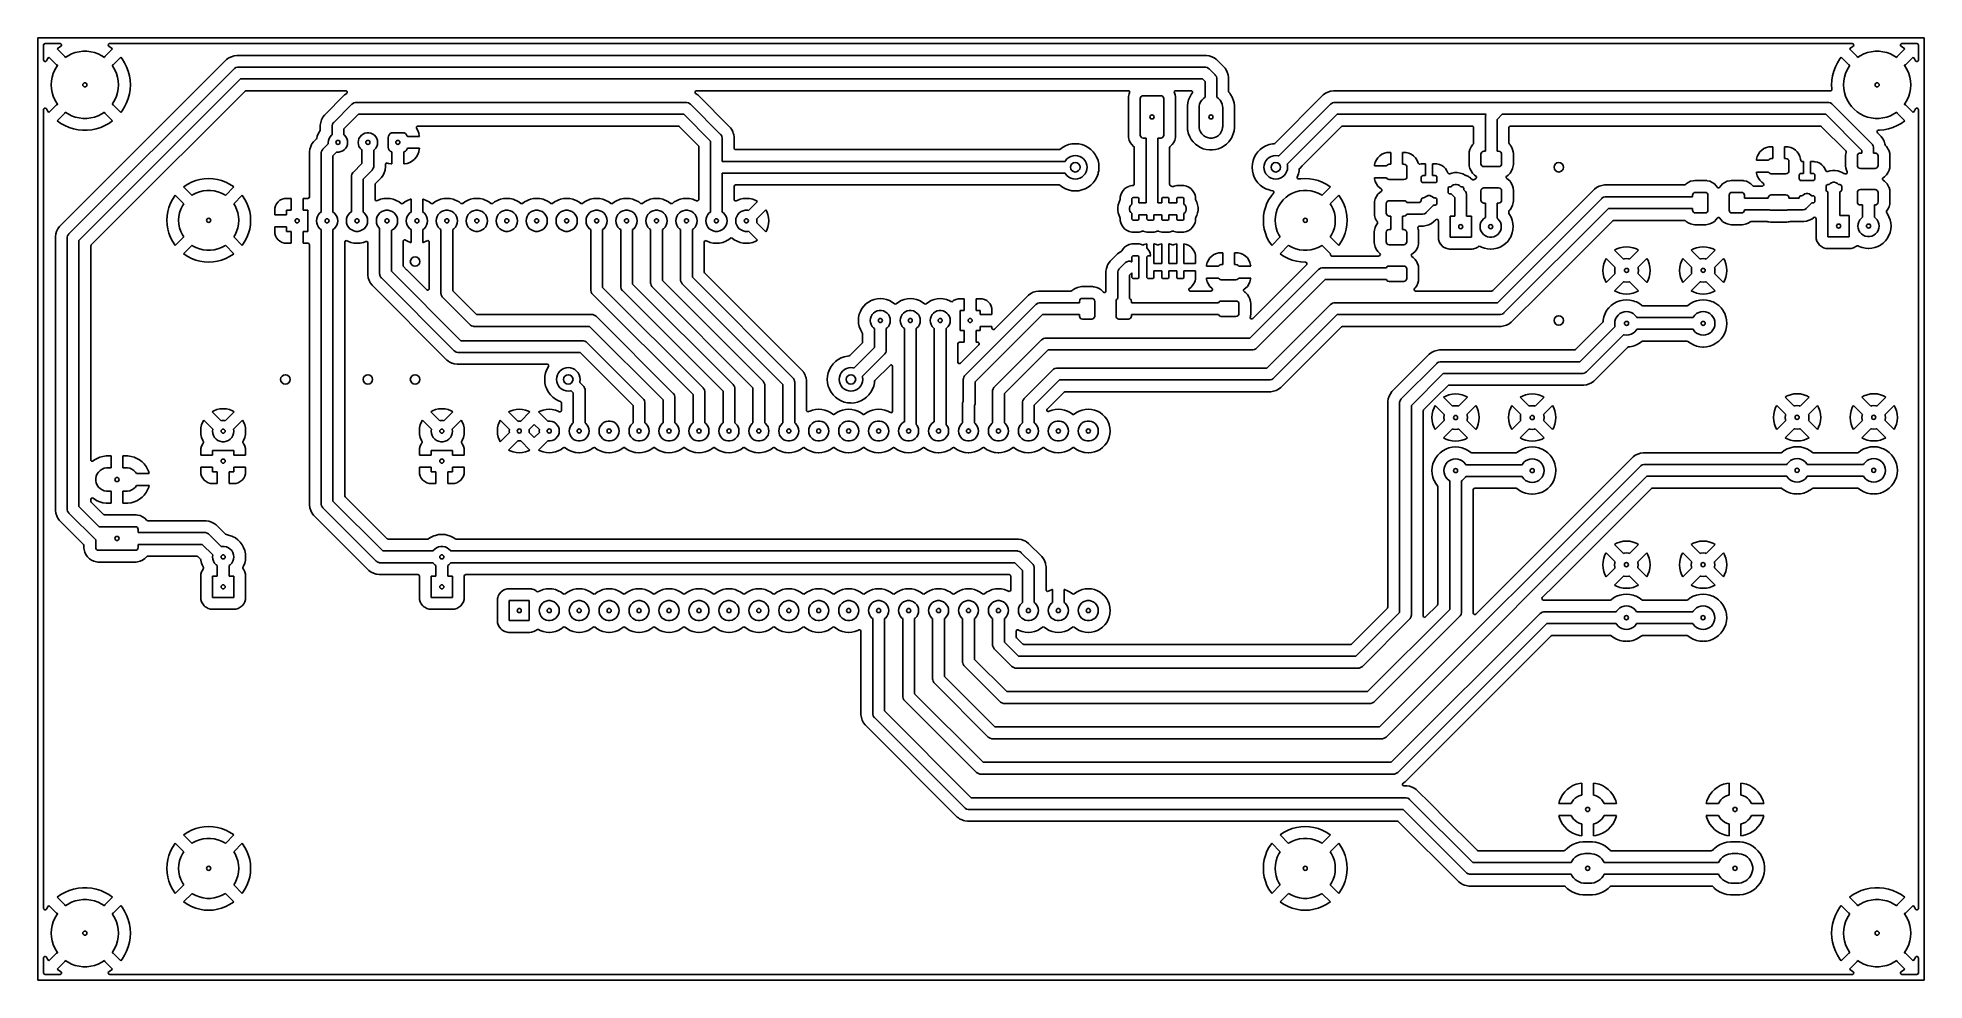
# Model space of a CAD drawing. Extents: x 50 to 210, y -150 to -70.
import ezdxf

# ---------------------------------------------------------------- set-up
doc = ezdxf.new("R2010")
doc.units = 0
doc.layers.add('BLACK', color=7, linetype='CONTINUOUS')

msp = doc.modelspace()

# ---------------------------------------------------------------- linework, layer by layer
at = {"layer": 'BLACK', "linetype": 'CONTINUOUS'}
for p, q in [((50, -70), (50, -150)), ((210, -70), (50, -70)), ((210, -150), (210, -70)), ((50.5005, -70.6245), (50.520185, -70.557461)), ((50.5005, -71.902689), (50.5005, -70.6245)), ((50.506017, -71.939264), (50.5005, -71.902689)), ((50.5446, -71.997515), (50.506017, -71.939264)), ((50.520185, -70.557461), (50.572989, -70.511706)), ((50.60855, -72.025659), (50.5446, -71.997515)), ((50.572989, -70.511706), (50.6245, -70.5005)), ((50.6245, -70.5005), (51.893337, -70.5005)), ((50.729732, -71.968281), (50.677565, -72.014761)), ((50.835999, -71.797792), (50.729732, -71.968281)), ((50.947123, -71.654229), (50.835999, -71.797792)), ((51.59539, -72.302497), (50.947123, -71.654229)), ((51.96345, -70.726726), (51.651178, -70.944072)), ((51.651178, -70.944072), (52.30098, -71.593874)), ((66.022487, -71.855485), (51.855484, -86.022488)), ((51.893337, -70.5005), (51.960376, -70.520185)), ((51.960376, -70.520185), (52.006131, -70.572989)), ((51.98705, -70.705703), (51.963073, -70.726184)), ((51.963073, -70.726184), (51.96345, -70.726726)), ((52.016075, -70.642147), (51.98705, -70.705703)), ((52.006131, -70.572989), (52.016075, -70.642147)), ((52.30098, -71.593874), (52.334465, -71.655197)), ((52.33185, -71.691749), (52.575, -71.531828)), ((52.334465, -71.655197), (52.33185, -71.691749)), ((52.575, -71.531828), (52.871173, -71.383084)), ((52.871173, -71.383084), (53.182611, -71.26973)), ((53.182611, -71.26973), (53.505103, -71.193298)), ((53.505103, -71.193298), (53.834287, -71.154822)), ((53.834287, -71.154822), (54.165713, -71.154822)), ((54.165713, -71.154822), (54.494897, -71.193298)), ((54.494897, -71.193298), (54.817389, -71.26973)), ((54.817389, -71.26973), (55.128827, -71.383084)), ((55.128827, -71.383084), (55.425, -71.531828)), ((55.425, -71.531828), (55.667865, -71.691563)), ((55.667183, -71.648511), (55.699018, -71.593873)), ((55.667865, -71.691563), (55.667183, -71.648511)), ((55.699018, -71.593873), (56.34882, -70.944072)), ((55.983689, -70.608584), (56.011815, -70.544626)), ((55.994606, -70.677596), (55.983689, -70.608584)), ((56.037362, -70.725558), (55.994606, -70.677596)), ((56.011815, -70.544626), (56.070055, -70.506027)), ((56.03655, -70.726726), (56.037362, -70.725558)), ((56.34882, -70.944072), (56.03655, -70.726726)), ((56.070055, -70.506027), (56.106663, -70.5005)), ((56.106663, -70.5005), (203.893337, -70.5005)), ((57.052875, -71.654229), (56.404609, -72.302496)), ((57.163996, -71.797786), (57.052875, -71.654229)), ((57.370561, -72.129186), (57.163996, -71.797786)), ((66.022488, -71.855485), (66.022487, -71.855485)), ((66.02249, -71.855483), (66.022488, -71.855485)), ((66.131141, -71.776543), (66.02249, -71.855483)), ((66.213566, -71.716657), (66.131141, -71.776543)), ((66.424003, -71.609433), (66.213566, -71.716657)), ((66.648631, -71.536446), (66.424003, -71.609433)), ((66.881903, -71.4995), (66.648631, -71.536446)), ((66.881908, -71.4995), (66.881903, -71.4995)), ((67.118092, -71.4995), (66.881908, -71.4995)), ((149.118092, -71.4995), (67.118092, -71.4995)), ((149.118097, -71.4995), (149.118092, -71.4995)), ((149.351368, -71.536446), (149.118097, -71.4995)), ((149.575996, -71.609433), (149.351368, -71.536446)), ((149.786434, -71.716657), (149.575996, -71.609433)), ((149.898097, -71.797786), (149.786434, -71.716657)), ((149.977511, -71.855484), (149.898097, -71.797786)), ((149.977512, -71.855485), (149.977511, -71.855484)), ((150.644519, -72.522491), (149.977512, -71.855485)), ((202.835999, -71.797792), (202.629438, -72.129186)), ((202.947123, -71.654229), (202.835999, -71.797792)), ((203.59539, -72.302497), (202.947123, -71.654229)), ((203.96345, -70.726726), (203.651178, -70.944072)), ((203.651178, -70.944072), (204.30098, -71.593874)), ((203.893337, -70.5005), (203.960376, -70.520185)), ((203.960376, -70.520185), (204.006131, -70.572989)), ((203.98705, -70.705703), (203.963073, -70.726184)), ((203.963073, -70.726184), (203.96345, -70.726726)), ((204.016075, -70.642147), (203.98705, -70.705703)), ((204.006131, -70.572989), (204.016075, -70.642147)), ((204.30098, -71.593874), (204.334465, -71.655197)), ((204.33185, -71.691749), (204.575, -71.531828)), ((204.334465, -71.655197), (204.33185, -71.691749)), ((204.575, -71.531828), (204.871173, -71.383084)), ((204.871173, -71.383084), (205.182611, -71.26973)), ((205.182611, -71.26973), (205.505103, -71.193298)), ((205.505103, -71.193298), (205.834287, -71.154822)), ((205.834287, -71.154822), (206.165713, -71.154822)), ((206.165713, -71.154822), (206.494897, -71.193298)), ((206.494897, -71.193298), (206.817389, -71.26973)), ((206.817389, -71.26973), (207.128827, -71.383084)), ((207.128827, -71.383084), (207.425, -71.531828)), ((207.425, -71.531828), (207.667865, -71.691563)), ((207.667183, -71.648511), (207.699018, -71.593873)), ((207.667865, -71.691563), (207.667183, -71.648511)), ((207.699018, -71.593873), (208.34882, -70.944072)), ((207.983689, -70.608584), (208.011815, -70.544626)), ((207.994606, -70.677596), (207.983689, -70.608584)), ((208.037362, -70.725558), (207.994606, -70.677596)), ((208.011815, -70.544626), (208.070055, -70.506027)), ((208.03655, -70.726726), (208.037362, -70.725558)), ((208.34882, -70.944072), (208.03655, -70.726726)), ((208.070055, -70.506027), (208.106663, -70.5005)), ((208.106663, -70.5005), (209.3755, -70.5005)), ((209.052875, -71.654229), (208.404609, -72.302496)), ((209.163996, -71.797786), (209.052875, -71.654229)), ((209.270268, -71.968281), (209.163996, -71.797786)), ((209.294297, -71.996402), (209.270268, -71.968281)), ((209.357853, -72.025427), (209.294297, -71.996402)), ((209.3755, -70.5005), (209.442539, -70.520185)), ((209.479815, -71.969728), (209.427011, -72.015483)), ((209.442539, -70.520185), (209.488294, -70.572989)), ((209.4995, -71.902689), (209.479815, -71.969728)), ((209.488294, -70.572989), (209.4995, -70.6245)), ((209.4995, -70.6245), (209.4995, -71.902689)), ((50.677565, -72.014761), (50.60855, -72.025659)), ((51.169271, -73.669135), (51.226822, -73.342745)), ((51.226822, -73.342745), (51.321876, -73.025243)), ((51.321876, -73.025243), (51.453147, -72.720922)), ((51.453147, -72.720922), (51.61886, -72.433899)), ((51.595621, -72.302728), (51.59539, -72.302497)), ((51.657032, -72.336051), (51.595621, -72.302728)), ((51.61886, -72.433899), (51.693731, -72.333329)), ((51.693731, -72.333329), (51.657032, -72.336051)), ((52.646447, -86.646447), (66.646447, -72.646447)), ((67.207106, -73.5), (53.5, -87.207106)), ((56.343286, -72.335981), (56.306272, -72.333333)), ((56.306272, -72.333333), (56.38114, -72.433899)), ((56.404609, -72.302496), (56.343286, -72.335981)), ((56.38114, -72.433899), (56.546853, -72.720922)), ((56.546853, -72.720922), (56.678124, -73.025243)), ((56.678124, -73.025243), (56.773178, -73.342745)), ((56.773178, -73.342745), (56.830729, -73.669135)), ((57.542531, -72.47977), (57.370561, -72.129186)), ((57.542537, -72.479785), (57.542531, -72.47977)), ((57.678154, -72.845962), (57.542537, -72.479785)), ((57.776037, -73.224009), (57.678154, -72.845962)), ((57.83517, -73.610001), (57.776037, -73.224009)), ((66.646447, -72.646447), (66.695603, -72.603338)), ((66.695603, -72.603338), (66.695619, -72.603323)), ((66.695619, -72.603323), (66.808658, -72.53806)), ((66.808658, -72.53806), (66.934737, -72.504277)), ((66.934737, -72.504277), (66.934752, -72.504277)), ((66.934752, -72.504277), (67, -72.5)), ((67, -72.5), (149, -72.5)), ((148.792894, -73.5), (67.207106, -73.5)), ((149, -73.707106), (148.792894, -73.5)), ((149, -72.5), (149.065248, -72.504277)), ((149.065248, -72.504277), (149.065263, -72.504277)), ((149.065263, -72.504277), (149.191342, -72.53806)), ((149.191342, -72.53806), (149.304381, -72.603323)), ((149.304381, -72.603323), (149.304396, -72.603338)), ((149.304396, -72.603338), (149.353553, -72.646447)), ((149.353553, -72.646447), (149.853554, -73.146447)), ((149.853554, -73.146447), (149.896661, -73.195603)), ((149.896661, -73.195603), (149.896677, -73.195619)), ((149.896677, -73.195619), (149.95947, -73.30438)), ((149.95947, -73.30438), (149.96194, -73.308658)), ((149.96194, -73.308658), (149.995723, -73.434737)), ((149.995723, -73.434737), (149.995723, -73.434752)), ((149.995723, -73.434752), (150, -73.5)), ((150, -73.5), (150, -75.059691)), ((150.644521, -72.522493), (150.644519, -72.522491)), ((150.699505, -72.598174), (150.644521, -72.522493)), ((150.736162, -72.648629), (150.699505, -72.598174)), ((150.736164, -72.64863), (150.736162, -72.648629)), ((150.736164, -72.648631), (150.736164, -72.64863)), ((150.783342, -72.713566), (150.736164, -72.648631)), ((150.890566, -72.924003), (150.783342, -72.713566)), ((150.963553, -73.148631), (150.890566, -72.924003)), ((151.0005, -73.381902), (150.963553, -73.148631)), ((151.0005, -74.549718), (151.0005, -73.381902)), ((202.223962, -73.224009), (202.164829, -73.610001)), ((202.321845, -72.845962), (202.223962, -73.224009)), ((202.457462, -72.479785), (202.321845, -72.845962)), ((202.457468, -72.47977), (202.457462, -72.479785)), ((202.629438, -72.129186), (202.457468, -72.47977)), ((203.169271, -73.669135), (203.226822, -73.342745)), ((203.226822, -73.342745), (203.321876, -73.025243)), ((203.321876, -73.025243), (203.453147, -72.720922)), ((203.453147, -72.720922), (203.61886, -72.433899)), ((203.595621, -72.302728), (203.59539, -72.302497)), ((203.657032, -72.336051), (203.595621, -72.302728)), ((203.61886, -72.433899), (203.693731, -72.333329)), ((203.693731, -72.333329), (203.657032, -72.336051)), ((208.343286, -72.335981), (208.306272, -72.333333)), ((208.306272, -72.333333), (208.38114, -72.433899)), ((208.404609, -72.302496), (208.343286, -72.335981)), ((208.38114, -72.433899), (208.546853, -72.720922)), ((208.546853, -72.720922), (208.678124, -73.025243)), ((208.678124, -73.025243), (208.773178, -73.342745)), ((208.773178, -73.342745), (208.830729, -73.669135)), ((209.427011, -72.015483), (209.357853, -72.025427)), ((51.15, -74), (51.169271, -73.669135)), ((51.169271, -74.330865), (51.15, -74)), ((51.226822, -74.657255), (51.169271, -74.330865)), ((51.321876, -74.974757), (51.226822, -74.657255)), ((51.453147, -75.279078), (51.321876, -74.974757)), ((56.678124, -74.974757), (56.546853, -75.279078)), ((56.622028, -85.499999), (67.585208, -74.536819)), ((56.773178, -74.657255), (56.678124, -74.974757)), ((56.830729, -74.330865), (56.773178, -74.657255)), ((56.830729, -73.669135), (56.85, -74)), ((56.85, -74), (56.830729, -74.330865)), ((57.542537, -75.520214), (57.678154, -75.154037)), ((57.678154, -75.154037), (57.776037, -74.77599)), ((57.776037, -74.77599), (57.83517, -74.389998)), ((57.854947, -74), (57.83517, -73.610001)), ((57.83517, -74.389998), (57.854947, -74)), ((67.585208, -74.536819), (67.646531, -74.503334)), ((67.646531, -74.503334), (67.672889, -74.5005)), ((67.672889, -74.5005), (76.129449, -74.5005)), ((76.022487, -74.855485), (74.315484, -76.562488)), ((76.022488, -74.855485), (76.022487, -74.855485)), ((76.02249, -74.855483), (76.022488, -74.855485)), ((76.202337, -74.724815), (76.02249, -74.855483)), ((76.129449, -74.5005), (76.196488, -74.520185)), ((76.196488, -74.520185), (76.242243, -74.572989)), ((76.223162, -74.705703), (76.202337, -74.724815)), ((76.252187, -74.642147), (76.223162, -74.705703)), ((76.242243, -74.572989), (76.252187, -74.642147)), ((105.749022, -74.599874), (105.781628, -74.538079)), ((105.755001, -74.669488), (105.749022, -74.599874)), ((105.797665, -74.724817), (105.755001, -74.669488)), ((105.781628, -74.538079), (105.842467, -74.503722)), ((105.97751, -74.855483), (105.797665, -74.724817)), ((105.842467, -74.503722), (105.870552, -74.5005)), ((105.870552, -74.5005), (142.489267, -74.5005)), ((105.977512, -74.855485), (105.97751, -74.855483)), ((108.704519, -77.582491), (105.977512, -74.855485)), ((142.489267, -74.5005), (142.556306, -74.520185)), ((142.509904, -74.976086), (142.4995, -75.108277)), ((142.4995, -75.108277), (142.4995, -78.336708)), ((142.509905, -74.976079), (142.509904, -74.976086)), ((142.564902, -74.757821), (142.509905, -74.976079)), ((142.556306, -74.520185), (142.602061, -74.572989)), ((142.564903, -74.757818), (142.564902, -74.757821)), ((142.602166, -74.675781), (142.564903, -74.757818)), ((142.602061, -74.572989), (142.612005, -74.642147)), ((142.612005, -74.642147), (142.602166, -74.675781)), ((143.5, -75.1725), (143.51903, -75.076829)), ((143.5, -78.2725), (143.5, -75.1725)), ((143.51903, -75.076829), (143.573223, -74.995723)), ((143.573223, -74.995723), (143.654329, -74.94153)), ((143.654329, -74.94153), (143.75, -74.9225)), ((143.75, -74.9225), (145.25, -74.9225)), ((145.25, -74.9225), (145.345671, -74.94153)), ((145.345671, -74.94153), (145.426777, -74.995723)), ((145.426777, -74.995723), (145.48097, -75.076829)), ((145.48097, -75.076829), (145.5, -75.1725)), ((145.5, -75.1725), (145.5, -78.2725)), ((146.388031, -74.606602), (146.417186, -74.543106)), ((146.397834, -74.675781), (146.388031, -74.606602)), ((146.435096, -74.757818), (146.397834, -74.675781)), ((146.417186, -74.543106), (146.476041, -74.505452)), ((146.435097, -74.757821), (146.435096, -74.757818)), ((146.459706, -74.855485), (146.435097, -74.757821)), ((146.490096, -74.976088), (146.459706, -74.855485)), ((146.476041, -74.505452), (146.510733, -74.5005)), ((146.500499, -75.108284), (146.490096, -74.976088)), ((146.5005, -78.336717), (146.500499, -75.108284)), ((146.510733, -74.5005), (147.818118, -74.5005)), ((147.701953, -75.035809), (147.601605, -75.278071)), ((147.701958, -75.035799), (147.701953, -75.035809)), ((147.833075, -74.808696), (147.701958, -75.035799)), ((147.818118, -74.5005), (147.885157, -74.520185)), ((147.916493, -74.699987), (147.833075, -74.808696)), ((147.885157, -74.520185), (147.930912, -74.572989)), ((147.940856, -74.642147), (147.916493, -74.699987)), ((147.930912, -74.572989), (147.940856, -74.642147)), ((148.72699, -75.288107), (148.865607, -75.14949)), ((148.865607, -75.14949), (149, -75.059691)), ((149, -75.059691), (149, -73.707106)), ((150, -75.059691), (150.134393, -75.14949)), ((150.134393, -75.14949), (150.27301, -75.288107)), ((151.00093, -74.560036), (151.0005, -74.549718)), ((151.026123, -74.625203), (151.00093, -74.560036)), ((151.0963, -74.716659), (151.026123, -74.625203)), ((151.166927, -74.808701), (151.0963, -74.716659)), ((151.298041, -75.035799), (151.166927, -74.808701)), ((151.298046, -75.035809), (151.298041, -75.035799)), ((151.390491, -75.258992), (151.298046, -75.035809)), ((159.022491, -74.85548), (154.907318, -78.970653)), ((159.022496, -74.855476), (159.022491, -74.85548)), ((159.213563, -74.716659), (159.022496, -74.855476)), ((159.424003, -74.609433), (159.213563, -74.716659)), ((159.648631, -74.536446), (159.424003, -74.609433)), ((159.881903, -74.4995), (159.648631, -74.536446)), ((159.881908, -74.4995), (159.881903, -74.4995)), ((160.118092, -74.4995), (159.881908, -74.4995)), ((174.118092, -74.4995), (160.118092, -74.4995)), ((201.966263, -74.4995), (174.118092, -74.4995)), ((201.966269, -74.4995), (201.966263, -74.4995)), ((202.021055, -74.508177), (201.966269, -74.4995)), ((202.029044, -74.509178), (202.021055, -74.508177)), ((202.09761, -74.495745), (202.029044, -74.509178)), ((202.148029, -74.447374), (202.09761, -74.495745)), ((202.164829, -73.610001), (202.145052, -74)), ((202.145052, -74), (202.164293, -74.379424)), ((202.164293, -74.379424), (202.148029, -74.447374)), ((203.15, -74), (203.169271, -73.669135)), ((203.169271, -74.330865), (203.15, -74)), ((203.226822, -74.657255), (203.169271, -74.330865)), ((203.321876, -74.974757), (203.226822, -74.657255)), ((203.453147, -75.279078), (203.321876, -74.974757)), ((208.678124, -74.974757), (208.546853, -75.279078)), ((208.773178, -74.657255), (208.678124, -74.974757)), ((208.830729, -74.330865), (208.773178, -74.657255)), ((208.830729, -73.669135), (208.85, -74)), ((208.85, -74), (208.830729, -74.330865)), ((50.5005, -76.09731), (50.520185, -76.030271)), ((50.5005, -140.499999), (50.5005, -76.09731)), ((50.520185, -76.030271), (50.572989, -75.984516)), ((50.572989, -75.984516), (50.642147, -75.974572)), ((50.642147, -75.974572), (50.705703, -76.003597)), ((50.705703, -76.003597), (50.729732, -76.031718)), ((50.729732, -76.031718), (50.836003, -76.202213)), ((50.836003, -76.202213), (50.947123, -76.345769)), ((50.947123, -76.345769), (51.595389, -75.697502)), ((51.61886, -75.566101), (51.453147, -75.279078)), ((51.595389, -75.697502), (51.656712, -75.664017)), ((51.693726, -75.666664), (51.61886, -75.566101)), ((52.30098, -76.406125), (51.651178, -77.055926)), ((51.656712, -75.664017), (51.693726, -75.666664)), ((52.332815, -76.351487), (52.30098, -76.406125)), ((52.575, -76.468172), (52.332132, -76.308435)), ((52.332132, -76.308435), (52.332815, -76.351487)), ((52.871173, -76.616916), (52.575, -76.468172)), ((53.182611, -76.73027), (52.871173, -76.616916)), ((53.505103, -76.806702), (53.182611, -76.73027)), ((54.817389, -76.73027), (54.494897, -76.806702)), ((55.128827, -76.616916), (54.817389, -76.73027)), ((55.425, -76.468172), (55.128827, -76.616916)), ((55.668146, -76.308252), (55.425, -76.468172)), ((55.665533, -76.344802), (55.668146, -76.308252)), ((55.699018, -76.406125), (55.665533, -76.344802)), ((56.34882, -77.055926), (55.699018, -76.406125)), ((56.38114, -75.566101), (56.306269, -75.666669)), ((56.306269, -75.666669), (56.342965, -75.663947)), ((56.342965, -75.663947), (56.404376, -75.697269)), ((56.546853, -75.279078), (56.38114, -75.566101)), ((56.404376, -75.697269), (56.404609, -75.697502)), ((56.404609, -75.697502), (57.052875, -76.345769)), ((57.052875, -76.345769), (57.163999, -76.202209)), ((57.163999, -76.202209), (57.164002, -76.202205)), ((57.164002, -76.202205), (57.370561, -75.870813)), ((57.370561, -75.870813), (57.542531, -75.520229)), ((57.542531, -75.520229), (57.542537, -75.520214)), ((74.176657, -76.753565), (74.069433, -76.964003)), ((74.315484, -76.562488), (74.176657, -76.753565)), ((75.106447, -77.186447), (76.646447, -75.646447)), ((77.207106, -76.5), (75.96, -77.747106)), ((76.646447, -75.646447), (76.695603, -75.603338)), ((76.695603, -75.603338), (76.695619, -75.603323)), ((76.695619, -75.603323), (76.808658, -75.53806)), ((76.808658, -75.53806), (76.934737, -75.504277)), ((76.934737, -75.504277), (76.934752, -75.504277)), ((76.934752, -75.504277), (77, -75.5)), ((77, -75.5), (105, -75.5)), ((104.792894, -76.5), (77.207106, -76.5)), ((107.06, -78.767106), (104.792894, -76.5)), ((105, -75.5), (105.065248, -75.504277)), ((105.065248, -75.504277), (105.065263, -75.504277)), ((105.065263, -75.504277), (105.191342, -75.53806)), ((105.191342, -75.53806), (105.304381, -75.603323)), ((105.304381, -75.603323), (105.304396, -75.603338)), ((105.304396, -75.603338), (105.353553, -75.646447)), ((105.353553, -75.646447), (107.913554, -78.206447)), ((147.53373, -75.531385), (147.4995, -75.791372)), ((147.4995, -75.791372), (147.4995, -77.653627)), ((147.601602, -75.278081), (147.53373, -75.531385)), ((147.601605, -75.278071), (147.601602, -75.278081)), ((148.5, -75.9225), (148.504815, -75.824483)), ((148.5, -77.5225), (148.5, -75.9225)), ((148.504815, -75.824483), (148.54306, -75.632215)), ((148.54306, -75.632215), (148.618079, -75.451103)), ((148.618079, -75.451103), (148.72699, -75.288107)), ((150.27301, -75.288107), (150.381921, -75.451103)), ((150.381921, -75.451103), (150.45694, -75.632215)), ((150.45694, -75.632215), (150.495185, -75.824483)), ((150.495185, -75.824483), (150.5, -75.9225)), ((150.5, -75.9225), (150.5, -77.5225)), ((151.398398, -75.278081), (151.390491, -75.258992)), ((151.46627, -75.531384), (151.398398, -75.278081)), ((151.5005, -75.79138), (151.46627, -75.531384)), ((151.5005, -77.65362), (151.5005, -75.79138)), ((155.255387, -80.037505), (159.646447, -75.646446)), ((160.207107, -76.5), (155.962494, -80.744612)), ((159.646447, -75.646446), (159.695603, -75.603338)), ((159.695603, -75.603338), (159.695619, -75.603323)), ((159.695619, -75.603323), (159.808658, -75.53806)), ((159.808658, -75.53806), (159.934737, -75.504277)), ((159.934737, -75.504277), (159.934752, -75.504277)), ((159.934752, -75.504277), (160, -75.5)), ((160, -75.5), (174, -75.5)), ((172.833836, -76.5), (160.207107, -76.5)), ((172.778178, -76.721822), (172.782455, -76.656574)), ((172.778178, -79.641584), (172.778178, -76.721822)), ((172.782455, -76.656559), (172.816238, -76.53048)), ((172.782455, -76.656574), (172.782455, -76.656559)), ((172.816238, -76.53048), (172.833836, -76.5)), ((174.207107, -76.5), (173.778178, -76.928928)), ((174, -75.5), (201.848171, -75.5)), ((201.641065, -76.5), (174.207107, -76.5)), ((204.705679, -79.564614), (201.641065, -76.5)), ((201.848171, -75.5), (201.913419, -75.504277)), ((201.913419, -75.504277), (201.913434, -75.504277)), ((201.913434, -75.504277), (202.039513, -75.53806)), ((202.039513, -75.53806), (202.152552, -75.603323)), ((202.152552, -75.603323), (202.152567, -75.603338)), ((202.152567, -75.603338), (202.201724, -75.646447)), ((202.201724, -75.646447), (205.559232, -79.003954)), ((203.61886, -75.566101), (203.453147, -75.279078)), ((203.816773, -75.831945), (203.61886, -75.566101)), ((204.044211, -76.073015), (203.816773, -75.831945)), ((204.298098, -76.286051), (204.044211, -76.073015)), ((204.575, -76.468172), (204.298098, -76.286051)), ((204.871173, -76.616916), (204.575, -76.468172)), ((205.182611, -76.73027), (204.871173, -76.616916)), ((205.505103, -76.806702), (205.182611, -76.73027)), ((206.817389, -76.73027), (206.494897, -76.806702)), ((207.128827, -76.616916), (206.817389, -76.73027)), ((207.425, -76.468172), (207.128827, -76.616916)), ((207.668146, -76.308252), (207.425, -76.468172)), ((207.665533, -76.344802), (207.668146, -76.308252)), ((207.699018, -76.406125), (207.665533, -76.344802)), ((208.34882, -77.055926), (207.699018, -76.406125)), ((208.38114, -75.566101), (208.306269, -75.666669)), ((208.306269, -75.666669), (208.342965, -75.663947)), ((208.342965, -75.663947), (208.404376, -75.697269)), ((208.546853, -75.279078), (208.38114, -75.566101)), ((208.404376, -75.697269), (208.404609, -75.697502)), ((208.404609, -75.697502), (209.052875, -76.345769)), ((209.052875, -76.345769), (209.163999, -76.202209)), ((209.163999, -76.202209), (209.164002, -76.202205)), ((209.164002, -76.202205), (209.270268, -76.031718)), ((209.270268, -76.031718), (209.322435, -75.985238)), ((209.322435, -75.985238), (209.391449, -75.97434)), ((209.391449, -75.97434), (209.4554, -76.002484)), ((209.4554, -76.002484), (209.493983, -76.060735)), ((209.493983, -76.060735), (209.4995, -76.09731)), ((209.4995, -76.09731), (209.4995, -143.902689)), ((51.651178, -77.055926), (51.960869, -77.271477)), ((51.960869, -77.271477), (52.302307, -77.460992)), ((52.302307, -77.460992), (52.661164, -77.614989)), ((52.661164, -77.614989), (53.033737, -77.731884)), ((53.033737, -77.731884), (53.033743, -77.731885)), ((53.033743, -77.731885), (53.416258, -77.810494)), ((53.416258, -77.810494), (53.804749, -77.85)), ((53.834287, -76.845178), (53.505103, -76.806702)), ((53.804749, -77.85), (54.195251, -77.85)), ((54.165713, -76.845178), (53.834287, -76.845178)), ((54.494897, -76.806702), (54.165713, -76.845178)), ((54.195251, -77.85), (54.583741, -77.810494)), ((54.583741, -77.810494), (54.966256, -77.731885)), ((54.966256, -77.731885), (54.966262, -77.731884)), ((54.966262, -77.731884), (55.338835, -77.614989)), ((55.338835, -77.614989), (55.697692, -77.460992)), ((55.697692, -77.460992), (56.03913, -77.271477)), ((56.03913, -77.271477), (56.348819, -77.055927)), ((56.348819, -77.055927), (56.34882, -77.055926)), ((73.710707, -78.347927), (73.669314, -78.529279)), ((73.710712, -78.34791), (73.710707, -78.347927)), ((73.810669, -78.093223), (73.710712, -78.34791)), ((73.942887, -77.864217), (73.810669, -78.093223)), ((73.9595, -77.802217), (73.942887, -77.864217)), ((73.996446, -77.188631), (73.9595, -77.421902)), ((73.9595, -77.421902), (73.9595, -77.802217)), ((74.069433, -76.964003), (73.996446, -77.188631)), ((74.792561, -78.402577), (74.907967, -78.274406)), ((74.907967, -78.274406), (74.96, -78.236601)), ((74.96, -77.54), (74.964277, -77.474752)), ((74.96, -78.236601), (74.96, -77.54)), ((74.964277, -77.474737), (74.99806, -77.348658)), ((74.964277, -77.474752), (74.964277, -77.474737)), ((74.99806, -77.348658), (75.063323, -77.235619)), ((75.063323, -77.235619), (75.063338, -77.235603)), ((75.063338, -77.235603), (75.106447, -77.186447)), ((75.96, -77.747106), (75.96, -78.236601)), ((75.96, -78.236601), (76.012033, -78.274406)), ((76.012033, -78.274406), (76.127439, -78.402577)), ((77.332561, -78.402577), (77.447967, -78.274406)), ((77.447967, -78.274406), (77.5875, -78.173029)), ((77.5875, -78.173029), (77.745061, -78.102878)), ((77.745061, -78.102878), (77.913764, -78.067019)), ((77.913764, -78.067019), (78.086236, -78.067019)), ((78.086236, -78.067019), (78.254939, -78.102878)), ((78.254939, -78.102878), (78.4125, -78.173029)), ((78.4125, -78.173029), (78.552033, -78.274406)), ((78.552033, -78.274406), (78.667439, -78.402577)), ((79.715, -78.475), (79.735189, -78.34753)), ((79.735189, -78.34753), (79.79378, -78.232539)), ((79.79378, -78.232539), (79.885039, -78.14128)), ((79.885039, -78.14128), (80.00003, -78.082689)), ((80.00003, -78.082689), (80.1275, -78.0625)), ((80.1275, -78.0625), (80.9525, -78.0625)), ((80.9525, -78.0625), (81.07997, -78.082689)), ((81.07997, -78.082689), (81.194961, -78.14128)), ((81.194961, -78.14128), (81.28622, -78.232539)), ((81.28622, -78.232539), (81.344811, -78.34753)), ((81.344811, -78.34753), (81.351142, -78.3875)), ((81.351142, -78.3875), (82.365, -78.3875)), ((82.111028, -77.619477), (82.133412, -77.55329)), ((82.12798, -77.687259), (82.111028, -77.619477)), ((82.23158, -77.863802), (82.12798, -77.687259)), ((82.133412, -77.55329), (82.188026, -77.509711)), ((82.188026, -77.509711), (82.234926, -77.5005)), ((82.316474, -78.08876), (82.23158, -77.863802)), ((82.234926, -77.5005), (104.327111, -77.5005)), ((82.362129, -78.324821), (82.316474, -78.08876)), ((82.362129, -78.324822), (82.362129, -78.324821)), ((82.364998, -78.378825), (82.362129, -78.324822)), ((82.365, -78.378864), (82.364998, -78.378825)), ((82.365, -78.3875), (82.365, -78.378864)), ((104.327111, -77.5005), (104.39415, -77.520185)), ((104.39415, -77.520185), (104.414792, -77.536819)), ((104.414792, -77.536819), (106.023181, -79.145208)), ((107.913554, -78.206447), (107.956661, -78.255603)), ((107.956661, -78.255603), (107.956677, -78.255619)), ((107.956677, -78.255619), (108.02194, -78.368658)), ((108.02194, -78.368658), (108.024978, -78.379996)), ((108.024978, -78.379996), (108.055723, -78.494737)), ((108.704523, -77.582496), (108.704519, -77.582491)), ((108.756192, -77.653613), (108.704523, -77.582496)), ((108.843343, -77.773567), (108.756192, -77.653613)), ((108.911666, -77.907659), (108.843343, -77.773567)), ((108.950566, -77.984003), (108.911666, -77.907659)), ((108.950566, -77.984005), (108.950566, -77.984003)), ((108.950568, -77.984008), (108.950566, -77.984005)), ((108.984604, -78.08876), (108.950568, -77.984008)), ((109.023553, -78.208631), (108.984604, -78.08876)), ((109.0605, -78.441902), (109.023553, -78.208631)), ((142.4995, -78.336708), (142.499501, -78.336723)), ((142.499501, -78.336723), (142.509904, -78.468913)), ((143.51903, -78.368171), (143.5, -78.2725)), ((143.573223, -78.449277), (143.51903, -78.368171)), ((145.48097, -78.368171), (145.426777, -78.449277)), ((145.5, -78.2725), (145.48097, -78.368171)), ((146.490096, -78.468912), (146.5005, -78.336717)), ((147.4995, -77.653627), (147.520153, -77.810494)), ((147.520153, -77.810494), (147.53373, -77.913616)), ((147.53373, -77.913616), (147.581856, -78.093224)), ((147.581856, -78.093224), (147.601602, -78.166918)), ((147.601602, -78.166918), (147.601605, -78.166928)), ((147.601605, -78.166928), (147.701953, -78.40919)), ((148.504815, -77.620517), (148.5, -77.5225)), ((148.54306, -77.812785), (148.504815, -77.620517)), ((148.618079, -77.993897), (148.54306, -77.812785)), ((148.72699, -78.156893), (148.618079, -77.993897)), ((148.865607, -78.29551), (148.72699, -78.156893)), ((149.028603, -78.404421), (148.865607, -78.29551)), ((150.134393, -78.29551), (149.971397, -78.404421)), ((150.27301, -78.156893), (150.134393, -78.29551)), ((150.381921, -77.993897), (150.27301, -78.156893)), ((150.45694, -77.812785), (150.381921, -77.993897)), ((150.495185, -77.620517), (150.45694, -77.812785)), ((150.5, -77.5225), (150.495185, -77.620517)), ((151.298043, -78.409197), (151.310139, -78.379996)), ((151.310139, -78.379996), (151.398394, -78.166928)), ((151.398394, -78.166928), (151.398398, -78.166919)), ((151.398398, -78.166919), (151.46627, -77.913616)), ((151.46627, -77.913616), (151.5005, -77.65362)), ((157.234223, -80.887802), (160.585209, -77.536819)), ((160.585209, -77.536819), (160.646532, -77.503334)), ((160.646532, -77.503334), (160.67289, -77.5005)), ((160.67289, -77.5005), (171.653678, -77.5005)), ((171.653678, -77.5005), (171.720717, -77.520185)), ((171.720717, -77.520185), (171.766472, -77.572989)), ((171.766472, -77.572989), (171.777678, -77.6245)), ((171.777678, -77.6245), (171.777678, -78.947249)), ((173.778178, -76.928928), (173.778178, -79.641584)), ((174.778678, -77.6245), (174.798363, -77.557461)), ((174.778678, -78.947249), (174.778678, -77.6245)), ((174.798363, -77.557461), (174.851167, -77.511706)), ((174.851167, -77.511706), (174.902678, -77.5005)), ((174.902678, -77.5005), (201.175282, -77.5005)), ((201.175282, -77.5005), (201.242321, -77.520185)), ((201.242321, -77.520185), (201.262963, -77.536819)), ((201.262963, -77.536819), (203.336904, -79.61076)), ((205.834287, -76.845178), (205.505103, -76.806702)), ((206.165713, -76.845178), (205.834287, -76.845178)), ((205.998394, -78.000358), (206.003378, -77.930666)), ((206.031879, -78.061681), (205.998394, -78.000358)), ((206.003378, -77.930666), (206.04525, -77.874733)), ((206.350196, -78.379998), (206.031879, -78.061681)), ((206.04525, -77.874733), (206.110714, -77.850316)), ((206.110714, -77.850316), (206.11956, -77.85)), ((206.11956, -77.85), (206.195251, -77.85)), ((206.494897, -76.806702), (206.165713, -76.845178)), ((206.195251, -77.85), (206.583741, -77.810494)), ((206.489022, -78.571074), (206.350196, -78.379998)), ((206.583741, -77.810494), (206.966256, -77.731885)), ((206.966256, -77.731885), (206.966262, -77.731884)), ((206.966262, -77.731884), (207.338835, -77.614989)), ((207.338835, -77.614989), (207.697692, -77.460992)), ((207.697692, -77.460992), (208.03913, -77.271477)), ((208.03913, -77.271477), (208.348819, -77.055927)), ((208.348819, -77.055927), (208.34882, -77.055926)), ((73.076446, -79.456131), (73.0395, -79.689402)), ((73.0395, -79.689402), (73.0395, -83.516)), ((73.149433, -79.231503), (73.076446, -79.456131)), ((73.228079, -79.077154), (73.149433, -79.231503)), ((73.256657, -79.021065), (73.228079, -79.077154)), ((73.395482, -78.829991), (73.256657, -79.021065)), ((73.636105, -78.589367), (73.395482, -78.829991)), ((73.669314, -78.529279), (73.636105, -78.589367)), ((74.04, -79.8075), (74.044277, -79.742252)), ((74.04, -84.796904), (74.04, -79.8075)), ((74.044277, -79.742237), (74.07806, -79.616158)), ((74.044277, -79.742252), (74.044277, -79.742237)), ((74.07806, -79.616158), (74.086251, -79.601971)), ((74.086251, -79.601971), (74.143323, -79.503119)), ((74.143323, -79.503119), (74.143338, -79.503103)), ((74.143338, -79.503103), (74.186447, -79.453947)), ((74.186447, -79.453947), (74.646212, -78.994181)), ((74.635, -78.8875), (74.653028, -78.715973)), ((74.646212, -78.994181), (74.635, -78.8875)), ((74.653028, -78.715973), (74.706325, -78.551942)), ((74.706325, -78.551942), (74.792561, -78.402577)), ((75.351382, -79.703223), (75.04, -80.014606)), ((75.373764, -79.707981), (75.351382, -79.703223)), ((75.546236, -79.707981), (75.373764, -79.707981)), ((75.714939, -79.672122), (75.546236, -79.707981)), ((75.8725, -79.601971), (75.714939, -79.672122)), ((76.012033, -79.500594), (75.8725, -79.601971)), ((76.127439, -79.372423), (76.012033, -79.500594)), ((76.127439, -78.402577), (76.213675, -78.551942)), ((76.213675, -79.223058), (76.127439, -79.372423)), ((76.213675, -78.551942), (76.266972, -78.715973)), ((76.266972, -79.059027), (76.213675, -79.223058)), ((76.266972, -78.715973), (76.285, -78.8875)), ((76.285, -78.8875), (76.266972, -79.059027)), ((77.175, -78.8875), (77.193028, -78.715973)), ((77.193028, -79.059027), (77.175, -78.8875)), ((77.193028, -78.715973), (77.246325, -78.551942)), ((77.246325, -79.223058), (77.193028, -79.059027)), ((77.246325, -78.551942), (77.332561, -78.402577)), ((77.332561, -79.372423), (77.246325, -79.223058)), ((77.447967, -79.500594), (77.332561, -79.372423)), ((77.5, -79.538398), (77.447967, -79.500594)), ((77.5, -80.682945), (77.5, -79.538398)), ((78.552033, -79.500594), (78.5, -79.538398)), ((78.5, -79.538398), (78.5, -80.890052)), ((78.667439, -79.372423), (78.552033, -79.500594)), ((78.667439, -78.402577), (78.753675, -78.551942)), ((78.753675, -79.223058), (78.667439, -79.372423)), ((78.753675, -78.551942), (78.806972, -78.715973)), ((78.806972, -79.059027), (78.753675, -79.223058)), ((78.806972, -78.715973), (78.825, -78.8875)), ((78.825, -78.8875), (78.806972, -79.059027)), ((79.715, -79.3), (79.715, -78.475)), ((79.735189, -79.42747), (79.715, -79.3)), ((79.79378, -79.542461), (79.735189, -79.42747)), ((79.885039, -79.63372), (79.79378, -79.542461)), ((80.00003, -79.692311), (79.885039, -79.63372)), ((80.04, -79.698641), (80.00003, -79.692311)), ((80.04, -80.7125), (80.04, -79.698641)), ((81.07997, -79.692311), (81.04, -79.698641)), ((81.04, -79.698641), (81.04, -80.7125)), ((81.194961, -79.63372), (81.07997, -79.692311)), ((81.28622, -79.542461), (81.194961, -79.63372)), ((81.344811, -79.42747), (81.28622, -79.542461)), ((81.351142, -79.3875), (81.344811, -79.42747)), ((82.365, -79.3875), (81.351142, -79.3875)), ((82.109887, -80.118574), (82.231579, -79.9112)), ((82.231579, -79.9112), (82.316474, -79.686239)), ((82.316474, -79.686239), (82.362129, -79.450178)), ((82.362129, -79.450177), (82.364998, -79.396174)), ((82.362129, -79.450178), (82.362129, -79.450177)), ((82.364998, -79.396174), (82.365, -79.396135)), ((82.365, -79.396135), (82.365, -79.3875)), ((106.023181, -79.145208), (106.056666, -79.206531)), ((106.056666, -79.206531), (106.0595, -79.232889)), ((106.0595, -79.232889), (106.0595, -83.733247)), ((107.06, -80.999998), (107.06, -78.767106)), ((108.055723, -78.494737), (108.055723, -78.494752)), ((108.055723, -78.494752), (108.06, -78.56)), ((108.06, -78.56), (108.06, -80.5)), ((109.0605, -79.3755), (109.0605, -78.441902)), ((109.071706, -79.427011), (109.0605, -79.3755)), ((109.117461, -79.479815), (109.071706, -79.427011)), ((109.1845, -79.4995), (109.117461, -79.479815)), ((136.624977, -79.4995), (109.1845, -79.4995)), ((136.633823, -79.499184), (136.624977, -79.4995)), ((136.699287, -79.474767), (136.633823, -79.499184)), ((136.915682, -79.312775), (136.699287, -79.474767)), ((136.91569, -79.31277), (136.915682, -79.312775)), ((137.166833, -79.175635), (136.91569, -79.31277)), ((137.434962, -79.075628), (137.166833, -79.175635)), ((137.714566, -79.014804), (137.434962, -79.075628)), ((137.999999, -78.99439), (137.714566, -79.014804)), ((137.80491, -80.019215), (138, -80)), ((138.000001, -78.99439), (137.999999, -78.99439)), ((138, -80), (138.19509, -80.019215)), ((138.285433, -79.014804), (138.000001, -78.99439)), ((138.565037, -79.075628), (138.285433, -79.014804)), ((138.565043, -79.07563), (138.565037, -79.075628)), ((138.565046, -79.075631), (138.565043, -79.07563)), ((138.709112, -79.129365), (138.565046, -79.075631)), ((138.833167, -79.175635), (138.709112, -79.129365)), ((139.084309, -79.31277), (138.833166, -79.175635)), ((138.833166, -79.175635), (138.833167, -79.175635)), ((139.084317, -79.312775), (139.084309, -79.31277)), ((139.313387, -79.484254), (139.084317, -79.312775)), ((139.313405, -79.48427), (139.313387, -79.484254)), ((139.515729, -79.686594), (139.313405, -79.48427)), ((139.515745, -79.686612), (139.515729, -79.686594)), ((139.687224, -79.915682), (139.515745, -79.686612)), ((139.687229, -79.91569), (139.687224, -79.915682)), ((139.779941, -80.08548), (139.687229, -79.91569)), ((142.509904, -78.468913), (142.509905, -78.46892)), ((142.509905, -78.46892), (142.564902, -78.687178)), ((142.564902, -78.687178), (142.564903, -78.687181)), ((142.564903, -78.687181), (142.657991, -78.892122)), ((142.657991, -78.892122), (142.657997, -78.892132)), ((142.657997, -78.892132), (142.786174, -79.077145)), ((142.786174, -79.077145), (142.786178, -79.07715)), ((142.786178, -79.07715), (142.786181, -79.077154)), ((142.786181, -79.077154), (142.945346, -79.236319)), ((142.945346, -79.236319), (142.945348, -79.23632)), ((142.945348, -79.23632), (142.945351, -79.236323)), ((142.945351, -79.236323), (142.946115, -79.236852)), ((142.946115, -79.236852), (142.946383, -79.237185)), ((142.946383, -79.237185), (142.949626, -79.239892)), ((142.949626, -79.239892), (142.949089, -79.240534)), ((142.949089, -79.240534), (142.990012, -79.29121)), ((142.990012, -79.29121), (142.9995, -79.338781)), ((142.9995, -79.338781), (142.9995, -82.4255)), ((143.654329, -78.50347), (143.573223, -78.449277)), ((143.75, -78.5225), (143.654329, -78.50347)), ((144, -78.5225), (143.75, -78.5225)), ((144, -84.025), (144, -78.5225)), ((145.25, -78.5225), (145, -78.5225)), ((145, -78.5225), (145, -84.025)), ((145.345671, -78.50347), (145.25, -78.5225)), ((145.426777, -78.449277), (145.345671, -78.50347)), ((146.0005, -79.338781), (146.020185, -79.271742)), ((146.0005, -82.470572), (146.0005, -79.338781)), ((146.020185, -79.271742), (146.05064, -79.240211)), ((146.050374, -79.239892), (146.053343, -79.237412)), ((146.05064, -79.240211), (146.050374, -79.239892)), ((146.053343, -79.237412), (146.053885, -79.236852)), ((146.053885, -79.236852), (146.054648, -79.236323)), ((146.054647, -79.236323), (146.054654, -79.236319)), ((146.054648, -79.236323), (146.054647, -79.236323)), ((146.054654, -79.236319), (146.213819, -79.077154)), ((146.213819, -79.077154), (146.342007, -78.892126)), ((146.342007, -78.892126), (146.435096, -78.687183)), ((146.435096, -78.687183), (146.490096, -78.468912)), ((147.701953, -78.40919), (147.701958, -78.4092)), ((147.701958, -78.4092), (147.833075, -78.636303)), ((147.833075, -78.636303), (147.992718, -78.844351)), ((147.992718, -78.844351), (147.992726, -78.84436)), ((147.992726, -78.84436), (148.17814, -79.029774)), ((148.17814, -79.029774), (148.178148, -79.029781)), ((148.178148, -79.029781), (148.386196, -79.189424)), ((148.386196, -79.189424), (148.613299, -79.320541)), ((148.613299, -79.320541), (148.613309, -79.320546)), ((148.613309, -79.320546), (148.855571, -79.420894)), ((148.855571, -79.420894), (148.855581, -79.420898)), ((148.855581, -79.420898), (149.108884, -79.48877)), ((149.209715, -78.47944), (149.028603, -78.404421)), ((149.108884, -79.48877), (149.36888, -79.523)), ((149.401983, -78.517685), (149.209715, -78.47944)), ((149.36888, -79.523), (149.368887, -79.523)), ((149.368887, -79.523), (149.631113, -79.523)), ((149.598017, -78.517685), (149.401983, -78.517685)), ((149.790285, -78.47944), (149.598017, -78.517685)), ((149.631113, -79.523), (149.63112, -79.523)), ((149.63112, -79.523), (149.891116, -79.48877)), ((149.971397, -78.404421), (149.790285, -78.47944)), ((149.891116, -79.48877), (150.144419, -79.420898)), ((150.144419, -79.420898), (150.386697, -79.320543)), ((150.386697, -79.320543), (150.613803, -79.189424)), ((150.613803, -79.189424), (150.821851, -79.029782)), ((150.821851, -79.029782), (150.821855, -79.029777)), ((150.821855, -79.029777), (150.82186, -79.029774)), ((150.82186, -79.029774), (151.007274, -78.84436)), ((151.007274, -78.84436), (151.007277, -78.844355)), ((151.007277, -78.844355), (151.007282, -78.844351)), ((151.007282, -78.844351), (151.166924, -78.636303)), ((151.166924, -78.636303), (151.298043, -78.409197)), ((153.31277, -79.91569), (153.175635, -80.166833)), ((153.312775, -79.915682), (153.31277, -79.91569)), ((153.484254, -79.686612), (153.312775, -79.915682)), ((153.48427, -79.686594), (153.484254, -79.686612)), ((153.686594, -79.48427), (153.48427, -79.686594)), ((153.686612, -79.484254), (153.686594, -79.48427)), ((153.915682, -79.312775), (153.686612, -79.484254)), ((153.91569, -79.31277), (153.915682, -79.312775)), ((154.166833, -79.175635), (153.91569, -79.31277)), ((154.434962, -79.075628), (154.166833, -79.175635)), ((154.714563, -79.014805), (154.434962, -79.075628)), ((154.71457, -79.014804), (154.714563, -79.014805)), ((154.828484, -79.006656), (154.71457, -79.014804)), ((154.80491, -80.019215), (155, -80)), ((154.845995, -79.004138), (154.828484, -79.006656)), ((154.907318, -78.970653), (154.845995, -79.004138)), ((155, -80), (155.19509, -80.019215)), ((164.004352, -79.896234), (163.819409, -80.024362)), ((164.004358, -79.896231), (164.004352, -79.896234)), ((164.209213, -79.80318), (164.004358, -79.896231)), ((164.4274, -79.748203), (164.209213, -79.80318)), ((164.559535, -79.737804), (164.4274, -79.748203)), ((164.55955, -79.737803), (164.559535, -79.737804)), ((164.748733, -79.737803), (164.55955, -79.737803)), ((164.748733, -80.737803), (164.748733, -79.737803)), ((165.937929, -79.737803), (165.748733, -79.737803)), ((165.748733, -79.737803), (165.748733, -80.737803)), ((166.070065, -79.748203), (165.937929, -79.737803)), ((166.288252, -79.80318), (166.070065, -79.748203)), ((166.493107, -79.896231), (166.288252, -79.80318)), ((166.493113, -79.896234), (166.493107, -79.896231)), ((166.678056, -80.024362), (166.493113, -79.896234)), ((171.413082, -79.69517), (171.402678, -79.827361)), ((171.402678, -79.827361), (171.402678, -80.755792)), ((171.413083, -79.695163), (171.413082, -79.69517)), ((171.46808, -79.476905), (171.413083, -79.695163)), ((171.468081, -79.476902), (171.46808, -79.476905)), ((171.561169, -79.271961), (171.468081, -79.476902)), ((171.561175, -79.271951), (171.561169, -79.271961)), ((171.689352, -79.086938), (171.561175, -79.271951)), ((171.689362, -79.086926), (171.689352, -79.086938)), ((171.741359, -79.03493), (171.689362, -79.086926)), ((171.757993, -79.014288), (171.741359, -79.03493)), ((171.777678, -78.947249), (171.757993, -79.014288)), ((172.403178, -79.891584), (172.422208, -79.795913)), ((172.403178, -80.691584), (172.403178, -79.891584)), ((172.422208, -79.795913), (172.476401, -79.714807)), ((172.476401, -79.714807), (172.557507, -79.660614)), ((172.557507, -79.660614), (172.653178, -79.641584)), ((172.653178, -79.641584), (172.778178, -79.641584)), ((173.778178, -79.641584), (173.903178, -79.641584)), ((173.903178, -79.641584), (173.998849, -79.660614)), ((173.998849, -79.660614), (174.079955, -79.714807)), ((174.079955, -79.714807), (174.134148, -79.795913)), ((174.134148, -79.795913), (174.153178, -79.891584)), ((174.153178, -79.891584), (174.153178, -80.691584)), ((174.781512, -78.973607), (174.778678, -78.947249)), ((174.814997, -79.03493), (174.781512, -78.973607)), ((174.866997, -79.08693), (174.814997, -79.03493)), ((174.867, -79.086934), (174.866997, -79.08693)), ((174.867003, -79.086938), (174.867, -79.086934)), ((174.917856, -79.16034), (174.867003, -79.086938)), ((174.995185, -79.271958), (174.917856, -79.16034)), ((175.087304, -79.474767), (174.995185, -79.271958)), ((175.088274, -79.476902), (175.087304, -79.474767)), ((175.088275, -79.476905), (175.088274, -79.476902)), ((175.141115, -79.686605), (175.088275, -79.476905)), ((175.143274, -79.695172), (175.141115, -79.686605)), ((175.153677, -79.827368), (175.143274, -79.695172)), ((175.153678, -80.399999), (175.153677, -79.827368)), ((195.928904, -79.880625), (195.835853, -80.08548)), ((195.928907, -79.880619), (195.928904, -79.880625)), ((196.057035, -79.695676), (195.928907, -79.880619)), ((196.057045, -79.695664), (196.057035, -79.695676)), ((196.21614, -79.536569), (196.057045, -79.695664)), ((196.216152, -79.536559), (196.21614, -79.536569)), ((196.401095, -79.408431), (196.216152, -79.536559)), ((196.401101, -79.408428), (196.401095, -79.408431)), ((196.605956, -79.315377), (196.401101, -79.408428)), ((196.824143, -79.2604), (196.605956, -79.315377)), ((196.956278, -79.250001), (196.824143, -79.2604)), ((196.956293, -79.25), (196.956278, -79.250001)), ((197.145476, -79.25), (196.956293, -79.25)), ((197.145476, -80.25), (197.145476, -79.25)), ((198.334672, -79.25), (198.145476, -79.25)), ((198.145476, -79.25), (198.145476, -80.25)), ((198.466808, -79.2604), (198.334672, -79.25)), ((198.684995, -79.315377), (198.466808, -79.2604)), ((198.88985, -79.408428), (198.684995, -79.315377)), ((198.889856, -79.408431), (198.88985, -79.408428)), ((199.074799, -79.536559), (198.889856, -79.408431)), ((199.074811, -79.536569), (199.074799, -79.536559)), ((199.233906, -79.695664), (199.074811, -79.536569)), ((199.233916, -79.695676), (199.233906, -79.695664)), ((199.362044, -79.880619), (199.233916, -79.695676)), ((199.362047, -79.880625), (199.362044, -79.880619)), ((199.455098, -80.08548), (199.362047, -79.880625)), ((203.340583, -79.843355), (203.330179, -79.975546)), ((203.330179, -79.975546), (203.330179, -80.903977)), ((203.336904, -79.61076), (203.370389, -79.672083)), ((203.340584, -79.843348), (203.340583, -79.843355)), ((203.369464, -79.728739), (203.340584, -79.843348)), ((203.370389, -79.672083), (203.369464, -79.728739)), ((204.330679, -80.039769), (204.349709, -79.944098)), ((204.349709, -79.944098), (204.403902, -79.862992)), ((204.403902, -79.862992), (204.485008, -79.808799)), ((204.485008, -79.808799), (204.580679, -79.789769)), ((204.580679, -79.789769), (204.705679, -79.789769)), ((204.705679, -79.789769), (204.705679, -79.564614)), ((205.559232, -79.003954), (205.602347, -79.053118)), ((205.602347, -79.053118), (205.602356, -79.053127)), ((205.602356, -79.053127), (205.623419, -79.08961)), ((205.623419, -79.08961), (205.667619, -79.166166)), ((205.667619, -79.166166), (205.701402, -79.292245)), ((205.701402, -79.292245), (205.701402, -79.29226)), ((205.701402, -79.29226), (205.705679, -79.357508)), ((205.705679, -79.357508), (205.705679, -79.789769)), ((205.705679, -79.789769), (205.830679, -79.789769)), ((205.830679, -79.789769), (205.92635, -79.808799)), ((205.92635, -79.808799), (206.007456, -79.862992)), ((206.007456, -79.862992), (206.061649, -79.944098)), ((206.061649, -79.944098), (206.080679, -80.039769)), ((206.590078, -78.769408), (206.489022, -78.571074)), ((206.596247, -78.781516), (206.590078, -78.769408)), ((206.596247, -78.781518), (206.596247, -78.781516)), ((206.596249, -78.781521), (206.596247, -78.781518)), ((206.665414, -78.99439), (206.596249, -78.781521)), ((206.669232, -79.00614), (206.665414, -78.99439)), ((206.682451, -79.08961), (206.669232, -79.00614)), ((206.683752, -79.096531), (206.682451, -79.08961)), ((206.717237, -79.157854), (206.683752, -79.096531)), ((206.794498, -79.235115), (206.717237, -79.157854)), ((206.794501, -79.235119), (206.794498, -79.235115)), ((206.794504, -79.235123), (206.794501, -79.235119)), ((206.853683, -79.320543), (206.794504, -79.235123)), ((206.922686, -79.420143), (206.853683, -79.320543)), ((207.009267, -79.61076), (206.922686, -79.420143)), ((207.015775, -79.625087), (207.009267, -79.61076)), ((207.015776, -79.62509), (207.015775, -79.625087)), ((207.066744, -79.827361), (207.015776, -79.62509)), ((207.070775, -79.843357), (207.066744, -79.827361)), ((207.081178, -79.975553), (207.070775, -79.843357)), ((207.081179, -80.903986), (207.081178, -79.975553)), ((75.04, -80.014606), (75.04, -84.796904)), ((76.60873, -81.720336), (76.642513, -81.594257)), ((76.642513, -81.594257), (76.65938, -81.565043)), ((76.65938, -81.565043), (76.707776, -81.481218)), ((76.707776, -81.481218), (76.707791, -81.481202)), ((76.707791, -81.481202), (76.7509, -81.432046)), ((76.7509, -81.432046), (77.5, -80.682945)), ((78.353554, -81.243605), (77.604453, -81.992705)), ((78.396669, -81.19444), (78.353554, -81.243605)), ((78.396677, -81.194433), (78.396669, -81.19444)), ((78.46194, -81.081394), (78.396677, -81.194433)), ((78.469079, -81.05475), (78.46194, -81.081394)), ((78.495723, -80.955315), (78.469079, -81.05475)), ((78.5, -80.890052), (78.495723, -80.955299)), ((78.495723, -80.955299), (78.495723, -80.955315)), ((79.283343, -81.676485), (79.390568, -81.466044)), ((79.390568, -81.466044), (79.463553, -81.24142)), ((79.463553, -81.24142), (79.474625, -81.171516)), ((79.474625, -81.171516), (79.5005, -81.008149)), ((79.5005, -80.752447), (79.520185, -80.685408)), ((79.5005, -81.008149), (79.5005, -80.752447)), ((79.520185, -80.685408), (79.572989, -80.639653)), ((79.572989, -80.639653), (79.642147, -80.629709)), ((79.642147, -80.629709), (79.668283, -80.636434)), ((79.668283, -80.636434), (79.741259, -80.663974)), ((79.741259, -80.663974), (79.977322, -80.709629)), ((79.977322, -80.709629), (80.031325, -80.712498)), ((80.031325, -80.712498), (80.031364, -80.7125)), ((80.031364, -80.7125), (80.04, -80.7125)), ((81.04, -80.7125), (81.048636, -80.7125)), ((81.048636, -80.7125), (81.048674, -80.712498)), ((81.048674, -80.712498), (81.102677, -80.709629)), ((81.102677, -80.709629), (81.102678, -80.709629)), ((81.102678, -80.709629), (81.338739, -80.663974)), ((81.338739, -80.663974), (81.5637, -80.579079)), ((81.5637, -80.579079), (81.771074, -80.457387)), ((81.771074, -80.457387), (81.771081, -80.457382)), ((81.771081, -80.457382), (81.954898, -80.302401)), ((81.954898, -80.302401), (81.954901, -80.302398)), ((81.954901, -80.302398), (82.109882, -80.118581)), ((82.109882, -80.118581), (82.109887, -80.118574)), ((107.06, -81), (107.06, -80.999998)), ((107.06, -84.796904), (107.06, -81)), ((108.06, -80.5), (137.138827, -80.5)), ((137.138827, -81.5), (108.06, -81.5)), ((108.06, -81.5), (108.06, -84.796904)), ((137.138827, -80.5), (137.16853, -80.44443)), ((137.16853, -81.55557), (137.138827, -81.5)), ((137.16853, -80.44443), (137.292893, -80.292893)), ((137.292893, -81.707107), (137.16853, -81.55557)), ((137.292893, -80.292893), (137.44443, -80.16853)), ((137.44443, -80.16853), (137.617317, -80.07612)), ((137.617317, -80.07612), (137.80491, -80.019215)), ((138.19509, -80.019215), (138.382683, -80.07612)), ((138.382683, -80.07612), (138.55557, -80.16853)), ((138.55557, -80.16853), (138.707107, -80.292893)), ((138.707107, -80.292893), (138.83147, -80.44443)), ((138.83147, -81.55557), (138.707107, -81.707107)), ((138.83147, -80.44443), (138.92388, -80.617317)), ((138.92388, -81.382683), (138.83147, -81.55557)), ((138.92388, -80.617317), (138.980785, -80.80491)), ((138.980785, -81.19509), (138.92388, -81.382683)), ((138.980785, -80.80491), (139, -81)), ((139, -81), (138.980785, -81.19509)), ((139.824367, -80.166839), (139.779941, -80.08548)), ((139.924369, -80.434954), (139.824367, -80.166839)), ((139.824367, -81.833161), (139.924369, -81.565046)), ((139.92437, -80.43496), (139.924369, -80.434954)), ((139.924369, -81.565046), (139.949504, -81.4495)), ((139.924371, -80.434962), (139.92437, -80.43496)), ((139.984745, -80.7125), (139.924371, -80.434962)), ((139.949504, -81.4495), (139.985195, -81.285433)), ((139.985196, -80.714572), (139.984745, -80.7125)), ((139.985195, -81.285432), (139.985196, -81.285428)), ((139.985195, -81.285433), (139.985195, -81.285432)), ((140.00561, -81), (139.985196, -80.714572)), ((139.985196, -81.285428), (140.00561, -81)), ((153.014804, -80.714566), (152.99439, -80.999998)), ((152.99439, -80.999998), (152.99439, -81.000001)), ((152.99439, -81.000001), (153.014804, -81.285433)), ((153.075628, -80.434962), (153.014804, -80.714566)), ((153.014804, -81.285433), (153.075628, -81.565037)), ((153.175635, -80.166833), (153.075628, -80.434962)), ((153.075628, -81.565037), (153.07563, -81.565043)), ((153.07563, -81.565043), (153.075631, -81.565046)), ((153.075631, -81.565046), (153.147294, -81.757181)), ((154, -81), (154.019215, -80.80491)), ((154.019215, -81.19509), (154, -81)), ((154.019215, -80.80491), (154.07612, -80.617317)), ((154.07612, -81.382683), (154.019215, -81.19509)), ((154.07612, -80.617317), (154.16853, -80.44443)), ((154.16853, -81.55557), (154.07612, -81.382683)), ((154.16853, -80.44443), (154.292893, -80.292893)), ((154.292893, -81.707107), (154.16853, -81.55557)), ((154.292893, -80.292893), (154.44443, -80.16853)), ((154.44443, -80.16853), (154.617317, -80.07612)), ((154.617317, -80.07612), (154.80491, -80.019215)), ((155.19509, -80.019215), (155.255387, -80.037505)), ((155.83147, -81.55557), (155.707107, -81.707107)), ((155.92388, -81.382683), (155.83147, -81.55557)), ((155.980785, -81.19509), (155.92388, -81.382683)), ((155.962494, -80.744612), (155.980785, -80.80491)), ((155.980785, -80.80491), (156, -81)), ((156, -81), (155.980785, -81.19509)), ((156.827411, -81.824998), (156.924369, -81.565046)), ((156.924369, -81.565046), (156.985196, -81.285428)), ((156.985196, -81.285428), (156.993342, -81.171513)), ((156.993342, -81.171513), (157.017758, -81.106052)), ((157.017758, -81.106052), (157.029338, -81.092687)), ((157.029338, -81.092687), (157.234223, -80.887802)), ((163.384133, -80.791471), (163.376551, -80.887802)), ((163.376551, -80.887802), (163.376552, -80.887803)), ((163.376552, -80.887803), (164.395656, -80.887803)), ((163.43911, -80.573283), (163.384133, -80.791469)), ((163.384133, -80.791469), (163.384133, -80.791471)), ((163.532161, -80.368428), (163.43911, -80.573283)), ((163.532164, -80.368422), (163.532161, -80.368428)), ((163.660292, -80.183479), (163.532164, -80.368422)), ((163.660302, -80.183467), (163.660292, -80.183479)), ((163.819397, -80.024372), (163.660302, -80.183467)), ((163.819409, -80.024362), (163.819397, -80.024372)), ((164.395656, -80.887803), (164.446956, -80.811026)), ((164.446956, -80.811026), (164.528062, -80.756833)), ((164.528062, -80.756833), (164.623733, -80.737803)), ((164.623733, -80.737803), (164.748733, -80.737803)), ((165.748733, -80.737803), (165.873733, -80.737803)), ((165.873733, -80.737803), (165.969404, -80.756833)), ((165.969404, -80.756833), (166.05051, -80.811026)), ((166.05051, -80.811026), (166.104703, -80.892132)), ((166.104703, -80.892132), (166.123733, -80.987803)), ((166.123733, -80.987803), (166.123733, -81.787803)), ((166.678068, -80.024372), (166.678056, -80.024362)), ((166.837163, -80.183467), (166.678068, -80.024372)), ((166.837173, -80.183479), (166.837163, -80.183467)), ((166.965301, -80.368422), (166.837173, -80.183479)), ((166.965304, -80.368428), (166.965301, -80.368422)), ((167.058355, -80.573285), (166.965304, -80.368428)), ((167.075221, -80.640219), (167.058355, -80.573285)), ((167.097458, -80.68589), (167.075221, -80.640219)), ((167.154087, -80.726815), (167.097458, -80.68589)), ((167.223853, -80.730628), (167.154087, -80.726815)), ((167.327931, -80.706149), (167.223853, -80.730628)), ((167.32794, -80.706147), (167.327931, -80.706149)), ((167.416512, -80.7), (167.32794, -80.706147)), ((167.7, -80.7), (167.416512, -80.7)), ((167.7, -81.7), (167.7, -80.7)), ((168.583489, -80.7), (168.3, -80.7)), ((168.3, -80.7), (168.3, -81.7)), ((168.672055, -80.706147), (168.583489, -80.7)), ((168.67207, -80.706149), (168.672055, -80.706147)), ((168.879517, -80.754941), (168.67207, -80.706149)), ((168.879532, -80.754946), (168.879517, -80.754941)), ((169.07449, -80.841028), (168.879532, -80.754946)), ((169.25032, -80.961474), (169.07449, -80.841028)), ((169.401025, -81.112179), (169.25032, -80.961474)), ((169.521468, -81.288005), (169.401025, -81.112179)), ((169.603315, -81.473371), (169.521468, -81.288005)), ((169.625394, -81.507131), (169.603315, -81.473371)), ((169.685227, -81.543211), (169.625394, -81.507131)), ((169.755068, -81.541216), (169.685227, -81.543211)), ((169.923627, -81.486447), (169.755068, -81.541216)), ((169.92363, -81.486447), (169.923627, -81.486447)), ((170.156903, -81.4495), (169.92363, -81.486447)), ((170.156908, -81.4495), (170.156903, -81.4495)), ((170.393092, -81.4495), (170.156908, -81.4495)), ((170.393097, -81.4495), (170.393092, -81.4495)), ((170.626368, -81.486446), (170.393097, -81.4495)), ((170.850996, -81.559433), (170.626368, -81.486446)), ((171.061436, -81.666658), (170.850996, -81.559433)), ((171.402678, -80.755792), (171.402679, -80.755807)), ((171.402679, -80.755807), (171.413082, -80.887997)), ((171.413082, -80.887997), (171.413083, -80.888004)), ((171.413083, -80.888004), (171.46808, -81.106262)), ((171.46808, -81.106262), (171.468081, -81.106265)), ((171.468081, -81.106265), (171.561169, -81.311206)), ((171.561169, -81.311206), (171.561175, -81.311216)), ((171.561175, -81.311216), (171.689352, -81.496229)), ((171.689352, -81.496229), (171.689356, -81.496234)), ((171.689356, -81.496234), (171.689359, -81.496238)), ((171.689359, -81.496238), (171.848524, -81.655403)), ((172.422208, -80.787255), (172.403178, -80.691584)), ((172.476401, -80.868361), (172.422208, -80.787255)), ((172.557507, -80.922554), (172.476401, -80.868361)), ((172.653178, -80.941584), (172.557507, -80.922554)), ((173.903178, -80.941584), (172.653178, -80.941584)), ((173.998849, -80.922554), (173.903178, -80.941584)), ((174.079955, -80.868361), (173.998849, -80.922554)), ((174.134148, -80.787255), (174.079955, -80.868361)), ((174.153178, -80.691584), (174.134148, -80.787255)), ((174.707832, -81.655403), (174.866997, -81.496238)), ((174.866997, -81.496238), (174.995185, -81.31121)), ((174.995185, -81.31121), (175.088274, -81.106267)), ((175.088274, -81.106267), (175.143274, -80.887996)), ((175.143274, -80.887996), (175.153678, -80.755801)), ((175.153678, -80.755801), (175.153678, -80.399999)), ((195.780876, -80.303668), (195.773294, -80.399999)), ((195.773294, -80.399999), (195.773295, -80.4)), ((195.773295, -80.4), (196.792399, -80.4)), ((196.792399, -81.4), (195.773295, -81.4)), ((195.773295, -81.4), (195.780876, -81.496332)), ((195.835853, -80.08548), (195.780876, -80.303666)), ((195.780876, -80.303666), (195.780876, -80.303668)), ((195.780876, -81.496332), (195.835853, -81.714519)), ((196.792399, -80.4), (196.843699, -80.323223)), ((196.843699, -81.476777), (196.792399, -81.4)), ((196.843699, -80.323223), (196.924805, -80.26903)), ((196.924805, -81.53097), (196.843699, -81.476777)), ((196.924805, -80.26903), (197.020476, -80.25)), ((197.020476, -81.55), (196.924805, -81.53097)), ((197.020476, -80.25), (197.145476, -80.25)), ((198.270476, -81.55), (197.020476, -81.55)), ((198.145476, -80.25), (198.270476, -80.25)), ((198.270476, -80.25), (198.366147, -80.26903)), ((198.366147, -81.53097), (198.270476, -81.55)), ((198.366147, -80.26903), (198.447253, -80.323223)), ((198.447253, -81.476777), (198.366147, -81.53097)), ((198.447253, -80.323223), (198.501446, -80.404329)), ((198.501446, -81.395671), (198.447253, -81.476777)), ((198.501446, -80.404329), (198.520476, -80.5)), ((198.520476, -81.3), (198.501446, -81.395671)), ((198.520476, -80.5), (198.520476, -81.3)), ((199.405909, -81.611116), (199.438425, -81.562453)), ((199.438425, -81.562453), (199.487088, -81.529937)), ((199.510075, -80.303667), (199.455098, -80.08548)), ((199.487088, -81.529937), (199.544491, -81.518519)), ((199.517991, -80.404247), (199.510075, -80.303667)), ((199.528815, -80.44603), (199.517991, -80.404247)), ((199.57457, -80.498834), (199.528815, -80.44603)), ((199.544491, -81.518519), (199.756991, -81.518519)), ((199.641609, -80.518519), (199.57457, -80.498834)), ((199.756991, -80.518519), (199.641609, -80.518519)), ((199.756991, -81.518519), (199.756991, -80.518519)), ((200.64048, -80.518519), (200.356991, -80.518519)), ((200.356991, -80.518519), (200.356991, -81.518519)), ((200.356991, -81.518519), (200.569491, -81.518519)), ((200.569491, -81.518519), (200.626894, -81.529937)), ((200.626894, -81.529937), (200.675557, -81.562453)), ((200.729046, -80.524666), (200.64048, -80.518519)), ((200.675557, -81.562453), (200.708073, -81.611116)), ((200.729061, -80.524668), (200.729046, -80.524666)), ((200.936508, -80.57346), (200.729061, -80.524668)), ((200.936523, -80.573465), (200.936508, -80.57346)), ((201.131481, -80.659547), (200.936523, -80.573465)), ((201.307311, -80.779993), (201.131481, -80.659547)), ((201.458016, -80.930698), (201.307311, -80.779993)), ((201.578459, -81.106524), (201.458016, -80.930698)), ((201.660306, -81.29189), (201.578459, -81.106524)), ((201.682385, -81.32565), (201.660306, -81.29189)), ((201.742218, -81.36173), (201.682385, -81.32565)), ((201.812059, -81.359735), (201.742218, -81.36173)), ((201.980618, -81.304966), (201.812059, -81.359735)), ((201.980621, -81.304966), (201.980618, -81.304966)), ((202.213894, -81.268019), (201.980621, -81.304966)), ((202.213899, -81.268019), (202.213894, -81.268019)), ((202.450083, -81.268019), (202.213899, -81.268019)), ((202.450088, -81.268019), (202.450083, -81.268019)), ((202.683359, -81.304965), (202.450088, -81.268019)), ((202.907987, -81.377952), (202.683359, -81.304965)), ((203.048406, -81.4495), (202.907987, -81.377952)), ((203.118424, -81.485176), (203.048406, -81.4495)), ((203.118426, -81.485177), (203.118424, -81.485176)), ((203.118427, -81.485178), (203.118426, -81.485177)), ((203.130544, -81.493981), (203.118427, -81.485178)), ((203.175035, -81.514368), (203.130544, -81.493981)), ((203.211673, -81.522986), (203.175035, -81.514368)), ((203.211679, -81.522988), (203.211673, -81.522986)), ((203.296834, -81.560587), (203.211679, -81.522988)), ((203.311741, -81.566058), (203.296834, -81.560587)), ((203.381611, -81.5662), (203.311741, -81.566058)), ((203.330179, -80.903977), (203.33018, -80.903992)), ((203.33018, -80.903992), (203.340583, -81.036182)), ((203.340583, -81.036182), (203.340584, -81.036189)), ((203.340584, -81.036189), (203.395581, -81.254447)), ((203.440466, -81.528546), (203.381611, -81.5662)), ((203.395581, -81.254447), (203.395582, -81.25445)), ((203.395582, -81.25445), (203.459818, -81.395871)), ((203.469621, -81.46505), (203.440466, -81.528546)), ((203.459818, -81.395871), (203.469621, -81.46505)), ((204.330679, -80.839769), (204.330679, -80.039769)), ((204.349709, -80.93544), (204.330679, -80.839769)), ((204.403902, -81.016546), (204.349709, -80.93544)), ((204.485008, -81.070739), (204.403902, -81.016546)), ((204.580679, -81.089769), (204.485008, -81.070739)), ((205.830679, -81.089769), (204.580679, -81.089769)), ((205.92635, -81.070739), (205.830679, -81.089769)), ((206.007456, -81.016546), (205.92635, -81.070739)), ((206.061649, -80.93544), (206.007456, -81.016546)), ((206.080679, -80.839769), (206.061649, -80.93544)), ((206.080679, -80.039769), (206.080679, -80.839769)), ((206.794498, -81.644423), (206.922686, -81.459395)), ((206.922686, -81.459395), (207.015775, -81.254452)), ((207.015775, -81.254452), (207.070775, -81.036181)), ((207.070775, -81.036181), (207.081179, -80.903986)), ((62.410495, -82.62405), (62.366657, -82.659549)), ((62.366657, -82.659549), (62.366657, -82.65955)), ((62.366657, -82.65955), (63.087555, -83.380448)), ((62.722559, -82.421393), (62.410495, -82.62405)), ((63.054099, -82.252464), (62.722559, -82.421393)), ((63.401476, -82.119118), (63.054099, -82.252464)), ((63.133642, -83.346964), (63.414263, -83.192691)), ((63.760904, -82.022809), (63.401476, -82.119118)), ((63.414263, -83.192691), (63.712007, -83.074806)), ((63.712007, -83.074806), (64.022178, -82.995168)), ((63.760906, -82.022809), (63.760904, -82.022809)), ((64.128413, -81.964602), (63.760906, -82.022809)), ((64.022178, -82.995168), (64.339884, -82.955032)), ((64.499999, -81.945128), (64.128413, -81.964602)), ((64.339884, -82.955032), (64.660116, -82.955032)), ((64.500001, -81.945128), (64.499999, -81.945128)), ((64.871586, -81.964602), (64.500001, -81.945128)), ((64.660116, -82.955032), (64.977822, -82.995168)), ((65.239094, -82.022809), (64.871586, -81.964602)), ((64.977822, -82.995168), (65.287993, -83.074806)), ((65.598523, -82.119118), (65.239094, -82.022809)), ((65.287993, -83.074806), (65.585737, -83.192691)), ((65.585737, -83.192691), (65.866358, -83.346964)), ((65.9459, -82.252464), (65.598523, -82.119118)), ((65.912444, -83.380447), (66.633342, -82.65955)), ((66.27744, -82.421393), (65.9459, -82.252464)), ((66.589491, -82.624041), (66.27744, -82.421393)), ((66.589504, -82.62405), (66.589491, -82.624041)), ((66.633342, -82.65955), (66.589504, -82.62405)), ((76.604453, -81.785599), (76.60873, -81.720351)), ((76.604453, -84.779138), (76.604453, -81.785599)), ((76.60873, -81.720351), (76.60873, -81.720336)), ((77.604453, -81.992705), (77.604453, -84.81467)), ((78.604953, -82.458488), (78.624638, -82.391449)), ((78.604953, -83.719895), (78.604953, -82.458488)), ((78.624638, -82.391449), (78.641272, -82.370807)), ((78.641272, -82.370807), (78.868311, -82.143768)), ((78.868311, -82.143768), (79.144518, -81.867562)), ((79.144518, -81.867562), (79.283343, -81.676485)), ((109.0605, -82.6245), (109.080185, -82.557461)), ((109.0605, -83.733818), (109.0605, -82.6245)), ((109.080185, -82.557461), (109.132989, -82.511706)), ((109.132989, -82.511706), (109.1845, -82.5005)), ((109.1845, -82.5005), (136.624977, -82.5005)), ((136.624977, -82.5005), (136.692016, -82.520185)), ((136.692016, -82.520185), (136.699287, -82.525233)), ((136.699287, -82.525233), (136.915682, -82.687224)), ((136.915682, -82.687224), (136.91569, -82.687229)), ((136.91569, -82.687229), (137.166833, -82.824364)), ((137.166833, -82.824364), (137.166832, -82.824364)), ((137.166832, -82.824364), (137.166836, -82.824365)), ((137.166836, -82.824365), (137.166839, -82.824367)), ((137.166839, -82.824367), (137.434954, -82.924369)), ((137.44443, -81.83147), (137.292893, -81.707107)), ((137.434954, -82.924369), (137.43496, -82.92437)), ((137.43496, -82.92437), (137.434962, -82.924371)), ((137.434962, -82.924371), (137.714566, -82.985195)), ((137.617317, -81.92388), (137.44443, -81.83147)), ((137.80491, -81.980785), (137.617317, -81.92388)), ((137.714566, -82.985195), (137.714568, -82.985195)), ((137.714568, -82.985195), (137.714572, -82.985196)), ((137.714572, -82.985196), (137.96822, -83.003337)), ((138, -82), (137.80491, -81.980785)), ((137.96822, -83.003337), (137.999999, -83.00561)), ((137.999999, -83.00561), (138, -83.00561)), ((138.19509, -81.980785), (138, -82)), ((138, -83.00561), (138.000001, -83.00561)), ((138.000001, -83.00561), (138.028595, -83.003564)), ((138.028595, -83.003564), (138.285428, -82.985196)), ((138.382683, -81.92388), (138.19509, -81.980785)), ((138.285428, -82.985196), (138.285438, -82.985194)), ((138.285438, -82.985194), (138.565037, -82.924371)), ((138.55557, -81.83147), (138.382683, -81.92388)), ((138.707107, -81.707107), (138.55557, -81.83147)), ((138.565037, -82.92437), (138.565046, -82.924369)), ((138.565037, -82.924371), (138.565037, -82.92437)), ((138.565046, -82.924369), (138.833161, -82.824367)), ((138.833161, -82.824367), (139.084315, -82.687226)), ((139.084315, -82.687226), (139.313395, -82.515739)), ((139.313395, -82.515739), (139.515739, -82.313395)), ((139.515739, -82.313395), (139.687226, -82.084315)), ((139.687226, -82.084315), (139.824367, -81.833161)), ((141.935592, -83.137761), (141.849467, -83.332817)), ((142.056088, -82.961858), (141.935592, -83.137761)), ((142.056093, -82.961852), (142.056088, -82.961858)), ((142.206852, -82.811093), (142.056093, -82.961852)), ((142.206858, -82.811088), (142.206852, -82.811093)), ((142.382761, -82.690592), (142.206858, -82.811088)), ((142.390378, -82.687229), (142.382761, -82.690592)), ((142.532446, -82.6245), (142.390378, -82.687229)), ((142.577817, -82.604467), (142.532446, -82.6245)), ((142.577823, -82.604465), (142.577817, -82.604467)), ((142.785359, -82.555652), (142.577823, -82.604465)), ((142.785375, -82.55565), (142.785359, -82.555652)), ((142.873984, -82.5495), (142.785375, -82.55565)), ((142.8755, -82.5495), (142.873984, -82.5495)), ((142.875788, -82.549437), (142.8755, -82.5495)), ((142.876139, -82.549425), (142.875788, -82.549437)), ((142.927011, -82.538294), (142.876136, -82.549361)), ((142.876136, -82.549361), (142.876139, -82.549425)), ((142.979815, -82.492539), (142.927011, -82.538294)), ((142.9995, -82.4255), (142.979815, -82.492539)), ((146.002908, -82.49489), (146.0005, -82.470572)), ((146.035357, -82.556767), (146.002908, -82.49489)), ((146.096109, -82.591278), (146.035357, -82.556767)), ((146.15218, -82.604466), (146.096109, -82.591278)), ((146.152183, -82.604467), (146.15218, -82.604466)), ((146.152185, -82.604468), (146.152183, -82.604467)), ((146.16343, -82.609433), (146.152185, -82.604468)), ((146.219915, -82.634373), (146.16343, -82.609433)), ((146.250806, -82.643444), (146.219915, -82.634373)), ((146.320085, -82.634373), (146.250806, -82.643444)), ((146.387813, -82.604468), (146.320085, -82.634373)), ((146.387824, -82.604465), (146.387813, -82.604468)), ((146.59536, -82.555652), (146.387824, -82.604465)), ((146.595375, -82.55565), (146.59536, -82.555652)), ((146.683984, -82.5495), (146.595375, -82.55565)), ((146.683988, -82.5495), (146.683984, -82.5495)), ((147.126012, -82.5495), (146.683988, -82.5495)), ((147.126016, -82.5495), (147.126012, -82.5495)), ((147.214624, -82.55565), (147.126016, -82.5495)), ((147.21464, -82.555652), (147.214624, -82.55565)), ((147.422176, -82.604465), (147.21464, -82.555652)), ((147.422182, -82.604467), (147.422176, -82.604465)), ((147.422183, -82.604467), (147.422182, -82.604467)), ((147.422185, -82.604468), (147.422183, -82.604467)), ((147.617237, -82.690591), (147.422185, -82.604468)), ((147.667593, -82.725086), (147.617237, -82.690591)), ((147.793141, -82.811088), (147.667593, -82.725086)), ((147.793147, -82.811093), (147.793141, -82.811088)), ((147.943906, -82.961852), (147.793147, -82.811093)), ((147.943911, -82.961858), (147.943906, -82.961852)), ((148.064409, -83.137763), (147.943911, -82.961858)), ((148.150532, -83.332815), (148.064409, -83.137763)), ((153.147294, -81.757181), (153.175635, -81.833166)), ((153.175635, -81.833166), (153.31277, -82.084309)), ((153.31277, -82.084309), (153.312775, -82.084317)), ((153.312775, -82.084317), (153.484254, -82.313387)), ((153.484254, -82.313387), (153.48427, -82.313405)), ((153.48427, -82.313405), (153.686594, -82.515729)), ((153.686594, -82.515729), (153.686612, -82.515745)), ((153.686612, -82.515745), (153.915682, -82.687224)), ((153.915682, -82.687224), (153.91569, -82.687229)), ((153.91569, -82.687229), (154.166833, -82.824364)), ((154.166833, -82.824364), (154.166832, -82.824364)), ((154.166832, -82.824364), (154.166836, -82.824365)), ((154.166836, -82.824365), (154.166839, -82.824367)), ((154.166839, -82.824367), (154.434954, -82.924369)), ((154.44443, -81.83147), (154.292893, -81.707107)), ((154.434954, -82.924369), (154.43496, -82.92437)), ((154.43496, -82.92437), (154.434962, -82.924371)), ((154.434962, -82.924371), (154.574763, -82.954782)), ((154.617317, -81.92388), (154.44443, -81.83147)), ((154.574763, -82.954782), (154.714572, -82.985196)), ((154.80491, -81.980785), (154.617317, -81.92388)), ((154.804936, -83.187118), (154.62405, -83.410495)), ((154.714572, -82.985196), (154.717411, -82.985399)), ((154.717411, -82.985399), (154.718305, -82.985732)), ((154.718305, -82.985732), (154.718949, -82.985825)), ((154.718949, -82.985825), (154.718928, -82.985965)), ((154.718928, -82.985965), (154.782876, -83.009813)), ((154.782876, -83.009813), (154.82475, -83.065744)), ((155, -82), (154.80491, -81.980785)), ((154.829737, -83.135436), (154.804936, -83.187118)), ((154.82475, -83.065744), (154.829737, -83.135436)), ((155.19509, -81.980785), (155, -82)), ((155.382683, -81.92388), (155.19509, -81.980785)), ((155.55557, -81.83147), (155.382683, -81.92388)), ((155.707107, -81.707107), (155.55557, -81.83147)), ((156.133642, -83.346964), (156.414263, -83.192691)), ((156.414263, -83.192691), (156.712007, -83.074806)), ((156.712007, -83.074806), (157.022178, -82.995168)), ((156.819607, -81.870099), (156.827411, -81.824998)), ((156.840246, -81.936851), (156.819607, -81.870099)), ((156.893698, -81.981847), (156.840246, -81.936851)), ((156.962992, -81.990802), (156.893698, -81.981847)), ((157.128413, -81.964602), (156.962992, -81.990802)), ((157.022178, -82.995168), (157.339884, -82.955032)), ((157.499999, -81.945128), (157.128413, -81.964602)), ((157.339884, -82.955032), (157.660116, -82.955032)), ((157.500001, -81.945128), (157.499999, -81.945128)), ((157.871586, -81.964602), (157.500001, -81.945128)), ((157.660116, -82.955032), (157.977822, -82.995168)), ((158.239094, -82.022809), (157.871586, -81.964602)), ((157.977822, -82.995168), (158.287993, -83.074806)), ((158.598523, -82.119118), (158.239094, -82.022809)), ((158.287993, -83.074806), (158.585737, -83.192691)), ((158.585737, -83.192691), (158.866358, -83.346964)), ((158.9459, -82.252464), (158.598523, -82.119118)), ((158.912444, -83.380447), (159.633341, -82.65955)), ((159.27744, -82.421393), (158.9459, -82.252464)), ((159.589491, -82.624041), (159.27744, -82.421393)), ((159.589504, -82.62405), (159.589491, -82.624041)), ((159.633341, -82.65955), (159.589504, -82.62405)), ((164.395656, -81.887803), (163.376552, -81.887803)), ((163.376552, -81.887803), (163.384133, -81.984135)), ((163.384133, -81.984135), (163.43911, -82.202322)), ((163.43911, -82.202322), (163.532161, -82.407177)), ((163.532161, -82.407177), (163.532164, -82.407183)), ((163.532164, -82.407183), (163.660292, -82.592126)), ((163.819075, -83.123987), (163.659917, -83.283145)), ((163.660292, -82.592126), (163.660302, -82.592138)), ((163.660302, -82.592138), (163.819397, -82.751233)), ((163.819083, -83.123981), (163.819075, -83.123987)), ((163.941129, -83.039426), (163.819083, -83.123981)), ((163.819397, -82.751233), (163.819409, -82.751243)), ((163.819409, -82.751243), (163.941128, -82.83557)), ((163.941128, -82.83557), (163.985025, -82.889928)), ((163.961353, -83.021901), (163.941129, -83.039426)), ((163.992564, -82.95939), (163.961353, -83.021901)), ((163.985025, -82.889928), (163.992564, -82.95939)), ((164.446956, -81.96458), (164.395656, -81.887803)), ((164.528062, -82.018773), (164.446956, -81.96458)), ((164.623733, -82.037803), (164.528062, -82.018773)), ((165.873733, -82.037803), (164.623733, -82.037803)), ((165.969404, -82.018773), (165.873733, -82.037803)), ((166.05051, -81.96458), (165.969404, -82.018773)), ((166.104703, -81.883474), (166.05051, -81.96458)), ((166.123733, -81.787803), (166.104703, -81.883474)), ((167.3375, -81.85), (167.348918, -81.792597)), ((167.3375, -82.15), (167.3375, -81.85)), ((167.348918, -82.207403), (167.3375, -82.15)), ((167.348918, -81.792597), (167.381434, -81.743934)), ((167.381434, -82.256066), (167.348918, -82.207403)), ((167.381434, -81.743934), (167.430097, -81.711418)), ((167.430097, -82.288582), (167.381434, -82.256066)), ((167.430097, -81.711418), (167.4875, -81.7)), ((167.4875, -82.3), (167.430097, -82.288582)), ((167.4875, -81.7), (167.7, -81.7)), ((167.824, -82.3), (167.4875, -82.3)), ((168.176, -82.3), (167.824, -82.3)), ((168.5125, -82.3), (168.176, -82.3)), ((168.3, -81.7), (168.5125, -81.7)), ((168.5125, -81.7), (168.569903, -81.711418)), ((168.569903, -82.288582), (168.5125, -82.3)), ((168.569903, -81.711418), (168.618566, -81.743934)), ((168.618566, -82.256066), (168.569903, -82.288582)), ((168.618566, -81.743934), (168.651082, -81.792597)), ((168.651082, -82.207403), (168.618566, -82.256066)), ((168.651082, -81.792597), (168.6625, -81.85)), ((168.6625, -82.15), (168.651082, -82.207403)), ((168.6625, -81.85), (168.6625, -82.15)), ((169.6125, -82.8), (169.623918, -82.742597)), ((169.6125, -83.1), (169.6125, -82.8)), ((169.623918, -83.157403), (169.6125, -83.1)), ((169.623918, -82.742597), (169.656434, -82.693934)), ((169.656434, -83.206066), (169.623918, -83.157403)), ((169.656434, -82.693934), (169.705097, -82.661418)), ((169.705097, -82.661418), (169.7625, -82.65)), ((169.7625, -82.65), (169.875795, -82.65)), ((169.875795, -82.65), (169.878324, -82.64562)), ((169.878324, -82.64562), (169.97062, -82.553324)), ((169.97062, -82.553324), (170.083658, -82.48806)), ((170.083658, -82.48806), (170.209737, -82.454277)), ((170.209737, -82.454277), (170.340263, -82.454277)), ((170.340263, -82.454277), (170.466342, -82.48806)), ((170.466342, -82.48806), (170.57938, -82.553324)), ((170.57938, -82.553324), (170.628553, -82.596447)), ((170.628553, -82.596447), (170.682106, -82.65)), ((170.682106, -82.65), (170.7875, -82.65)), ((170.7875, -82.65), (170.844903, -82.661418)), ((170.844903, -82.661418), (170.893566, -82.693934)), ((170.893566, -82.693934), (170.926082, -82.742597)), ((170.926082, -82.742597), (170.9375, -82.8)), ((170.9375, -82.8), (170.9375, -82.905393)), ((170.9375, -82.905393), (171.041377, -83.00927)), ((171.041377, -83.00927), (171.084492, -83.058434)), ((171.073555, -81.675463), (171.061436, -81.666658)), ((171.11805, -81.695851), (171.073555, -81.675463)), ((171.084492, -83.058434), (171.084501, -83.058443)), ((171.084501, -83.058443), (171.134988, -83.14589)), ((171.154675, -81.704465), (171.11805, -81.695851)), ((171.134988, -83.14589), (171.149764, -83.171482)), ((171.149764, -83.171482), (171.183547, -83.297561)), ((171.154681, -81.704467), (171.154675, -81.704465)), ((171.154685, -81.704468), (171.154681, -81.704467)), ((171.349737, -81.790591), (171.154685, -81.704468)), ((171.408496, -81.830842), (171.349737, -81.790591)), ((171.517287, -81.905366), (171.408496, -81.830842)), ((171.525642, -81.911089), (171.517287, -81.905366)), ((171.65774, -82.043187), (171.525642, -81.911089)), ((171.70208, -82.071685), (171.65774, -82.043187)), ((171.771772, -82.076673), (171.70208, -82.071685)), ((171.833097, -82.043191), (171.771772, -82.076673)), ((171.848524, -82.027765), (171.833097, -82.043191)), ((171.848524, -81.655403), (171.848528, -81.655406)), ((171.848532, -82.027758), (171.848524, -82.027765)), ((171.848528, -81.655406), (171.848532, -81.655409)), ((171.848532, -81.655409), (171.970134, -81.739656)), ((171.970134, -81.943512), (171.848532, -82.027758)), ((171.970134, -81.739656), (172.014031, -81.794015)), ((171.990359, -81.925988), (171.970134, -81.943512)), ((172.02157, -81.863477), (171.990359, -81.925988)), ((172.014031, -81.794015), (172.02157, -81.863477)), ((172.403178, -82.991584), (172.422208, -82.895913)), ((172.403178, -83.791584), (172.403178, -82.991584)), ((172.422208, -82.895913), (172.476401, -82.814807)), ((172.476401, -82.814807), (172.557507, -82.760614)), ((172.557507, -82.760614), (172.653178, -82.741584)), ((172.653178, -82.741584), (173.903178, -82.741584)), ((182.022487, -82.855485), (173.414792, -91.463181)), ((173.903178, -82.741584), (173.998849, -82.760614)), ((173.998849, -82.760614), (174.079955, -82.814807)), ((174.079955, -82.814807), (174.134148, -82.895913)), ((174.134148, -82.895913), (174.153178, -82.991584)), ((174.153178, -82.991584), (174.153178, -83.791584)), ((174.534784, -81.819692), (174.565995, -81.757181)), ((174.542324, -81.889154), (174.534784, -81.819692)), ((174.586217, -81.94351), (174.542324, -81.889154)), ((174.565995, -81.757181), (174.586213, -81.73966)), ((174.586213, -81.73966), (174.707832, -81.655403)), ((174.707832, -82.027765), (174.586217, -81.94351)), ((174.866997, -82.18693), (174.707832, -82.027765)), ((174.867, -82.186934), (174.866997, -82.18693)), ((174.867003, -82.186938), (174.867, -82.186934)), ((174.93355, -82.282993), (174.867003, -82.186938)), ((174.995185, -82.371958), (174.93355, -82.282993)), ((175.086379, -82.572731), (174.995185, -82.371958)), ((175.088274, -82.576902), (175.086379, -82.572731)), ((175.088275, -82.576905), (175.088274, -82.576902)), ((175.130226, -82.743392), (175.088275, -82.576905)), ((175.143274, -82.795172), (175.130226, -82.743392)), ((175.153677, -82.927368), (175.143274, -82.795172)), ((175.153678, -83.855801), (175.153677, -82.927368)), ((182.022488, -82.855484), (182.022487, -82.855485)), ((182.213565, -82.716657), (182.022488, -82.855484)), ((182.424003, -82.609433), (182.213565, -82.716657)), ((182.648631, -82.536446), (182.424003, -82.609433)), ((182.881903, -82.4995), (182.648631, -82.536446)), ((189.655665, -82.4995), (182.881903, -82.4995)), ((189.682023, -82.496666), (189.655665, -82.4995)), ((189.743346, -82.463181), (189.682023, -82.496666)), ((189.795342, -82.411184), (189.743346, -82.463181)), ((189.795354, -82.411174), (189.795342, -82.411184)), ((189.980367, -82.282997), (189.795354, -82.411174)), ((189.980377, -82.282991), (189.980367, -82.282997)), ((190.185318, -82.189903), (189.980377, -82.282991)), ((190.185321, -82.189902), (190.185318, -82.189903)), ((190.403579, -82.134905), (190.185321, -82.189902)), ((190.36903, -83.279329), (190.423223, -83.198223)), ((190.403586, -82.134904), (190.403579, -82.134905)), ((190.535776, -82.124501), (190.403586, -82.134904)), ((190.423223, -83.198223), (190.504329, -83.14403)), ((190.504329, -83.14403), (190.6, -83.125)), ((190.535791, -82.1245), (190.535776, -82.124501)), ((191.464215, -82.1245), (190.535791, -82.1245)), ((190.6, -83.125), (191.4, -83.125)), ((191.4, -83.125), (191.495671, -83.14403)), ((191.464217, -82.1245), (191.464215, -82.1245)), ((191.552347, -82.131436), (191.464217, -82.1245)), ((191.495671, -83.14403), (191.576777, -83.198223)), ((191.596413, -82.134904), (191.552347, -82.131436)), ((191.576777, -83.198223), (191.63097, -83.279329)), ((191.59642, -82.134905), (191.596413, -82.134904)), ((191.814678, -82.189902), (191.59642, -82.134905)), ((191.814681, -82.189903), (191.814678, -82.189902)), ((192.01373, -82.280315), (191.814681, -82.189903)), ((192.019626, -82.282993), (192.01373, -82.280315)), ((192.01963, -82.282995), (192.019626, -82.282993)), ((192.019632, -82.282997), (192.01963, -82.282995)), ((192.204645, -82.411174), (192.019632, -82.282997)), ((192.20465, -82.411178), (192.204645, -82.411174)), ((192.204654, -82.411181), (192.20465, -82.411178)), ((192.363819, -82.570346), (192.204654, -82.411181)), ((192.363822, -82.57035), (192.363819, -82.570346)), ((192.363825, -82.570354), (192.363822, -82.57035)), ((192.448072, -82.691956), (192.363825, -82.570354)), ((192.465596, -82.712181), (192.448072, -82.691956)), ((192.528107, -82.743392), (192.465596, -82.712181)), ((192.597569, -82.735853), (192.528107, -82.743392)), ((192.651928, -82.691956), (192.597569, -82.735853)), ((192.736174, -82.570354), (192.651928, -82.691956)), ((192.736184, -82.570342), (192.736174, -82.570354)), ((192.895342, -82.411184), (192.736184, -82.570342)), ((192.895354, -82.411174), (192.895342, -82.411184)), ((193.080367, -82.282997), (192.895354, -82.411174)), ((193.080377, -82.282991), (193.080367, -82.282997)), ((193.285318, -82.189903), (193.080377, -82.282991)), ((193.285321, -82.189902), (193.285318, -82.189903)), ((193.503579, -82.134905), (193.285321, -82.189902)), ((193.46903, -83.279329), (193.523223, -83.198223)), ((193.503586, -82.134904), (193.503579, -82.134905)), ((193.635776, -82.124501), (193.503586, -82.134904)), ((193.523223, -83.198223), (193.604329, -83.14403)), ((193.604329, -83.14403), (193.7, -83.125)), ((193.635791, -82.1245), (193.635776, -82.124501)), ((194.564215, -82.1245), (193.635791, -82.1245)), ((193.7, -83.125), (194.5, -83.125)), ((194.5, -83.125), (194.595671, -83.14403)), ((194.564217, -82.1245), (194.564215, -82.1245)), ((194.652347, -82.131436), (194.564217, -82.1245)), ((194.595671, -83.14403), (194.676777, -83.198223)), ((194.696413, -82.134904), (194.652347, -82.131436)), ((194.676777, -83.198223), (194.73097, -83.279329)), ((194.69642, -82.134905), (194.696413, -82.134904)), ((194.914678, -82.189902), (194.69642, -82.134905)), ((194.914681, -82.189903), (194.914678, -82.189902)), ((195.11373, -82.280315), (194.914681, -82.189903)), ((195.119626, -82.282993), (195.11373, -82.280315)), ((195.11963, -82.282995), (195.119626, -82.282993)), ((195.119632, -82.282997), (195.11963, -82.282995)), ((195.304645, -82.411174), (195.119632, -82.282997)), ((195.30465, -82.411178), (195.304645, -82.411174)), ((195.304654, -82.411181), (195.30465, -82.411178)), ((195.304657, -82.411184), (195.304654, -82.411181)), ((195.466204, -82.572731), (195.304657, -82.411184)), ((195.486846, -82.589365), (195.466204, -82.572731)), ((195.553885, -82.60905), (195.486846, -82.589365)), ((196.216226, -82.60905), (195.553885, -82.60905)), ((195.835853, -81.714519), (195.928904, -81.919374)), ((195.928904, -81.919374), (195.928907, -81.91938)), ((195.928907, -81.91938), (196.057035, -82.104323)), ((196.057035, -82.104323), (196.057045, -82.104335)), ((196.057045, -82.104335), (196.21614, -82.26343)), ((196.21614, -82.26343), (196.216145, -82.263434)), ((196.216145, -82.263434), (196.337872, -82.347766)), ((196.220528, -82.608975), (196.216226, -82.60905)), ((196.286842, -82.586977), (196.220528, -82.608975)), ((196.310849, -82.570346), (196.286842, -82.586977)), ((196.337874, -82.551622), (196.310849, -82.570346)), ((196.337872, -82.347766), (196.381768, -82.402125)), ((196.358098, -82.534098), (196.337874, -82.551622)), ((196.389308, -82.471586), (196.358098, -82.534098)), ((196.381768, -82.402125), (196.389308, -82.471586)), ((199.394491, -81.668519), (199.405909, -81.611116)), ((199.394491, -81.968519), (199.394491, -81.668519)), ((199.405909, -82.025922), (199.394491, -81.968519)), ((199.438425, -82.074585), (199.405909, -82.025922)), ((199.487088, -82.107101), (199.438425, -82.074585)), ((199.544491, -82.118519), (199.487088, -82.107101)), ((199.880991, -82.118519), (199.544491, -82.118519)), ((200.232991, -82.118519), (199.880991, -82.118519)), ((200.569491, -82.118519), (200.232991, -82.118519)), ((200.626894, -82.107101), (200.569491, -82.118519)), ((200.675557, -82.074585), (200.626894, -82.107101)), ((200.708073, -82.025922), (200.675557, -82.074585)), ((200.708073, -81.611116), (200.719491, -81.668519)), ((200.719491, -81.968519), (200.708073, -82.025922)), ((200.719491, -81.668519), (200.719491, -81.968519)), ((201.669491, -82.618519), (201.680909, -82.561116)), ((201.669491, -82.918519), (201.669491, -82.618519)), ((201.680909, -82.975922), (201.669491, -82.918519)), ((201.680909, -82.561116), (201.713425, -82.512453)), ((201.713425, -83.024585), (201.680909, -82.975922)), ((201.713425, -82.512453), (201.762088, -82.479937)), ((201.762088, -83.057101), (201.713425, -83.024585)), ((201.762088, -82.479937), (201.819491, -82.468519)), ((201.819491, -83.068519), (201.762088, -83.057101)), ((201.819491, -82.468519), (201.932785, -82.468519)), ((201.831991, -83.068519), (201.819491, -83.068519)), ((201.831991, -85.585355), (201.831991, -83.068519)), ((201.932785, -82.468519), (201.935314, -82.464138)), ((201.935314, -82.464138), (202.02761, -82.371842)), ((202.02761, -82.371842), (202.140649, -82.306579)), ((202.140649, -82.306579), (202.266728, -82.272797)), ((202.266728, -82.272797), (202.397254, -82.272797)), ((202.397254, -82.272797), (202.523333, -82.306579)), ((202.523333, -82.306579), (202.636372, -82.371842)), ((202.636372, -82.371842), (202.728668, -82.464138)), ((202.728668, -82.464138), (202.731197, -82.468519)), ((202.731197, -82.468519), (202.844491, -82.468519)), ((202.844491, -83.068519), (202.831991, -83.068519)), ((202.831991, -83.068519), (202.831991, -85.087104)), ((202.844491, -82.468519), (202.901894, -82.479937)), ((202.901894, -83.057101), (202.844491, -83.068519)), ((202.901894, -82.479937), (202.950557, -82.512453)), ((202.950557, -83.024585), (202.901894, -83.057101)), ((202.950557, -82.512453), (202.983073, -82.561116)), ((202.983073, -82.975922), (202.950557, -83.024585)), ((202.983073, -82.561116), (202.994491, -82.618519)), ((202.994491, -82.918519), (202.983073, -82.975922)), ((202.994491, -82.618519), (202.994491, -82.918519)), ((204.330679, -83.139769), (204.349709, -83.044098)), ((204.330679, -83.939769), (204.330679, -83.139769)), ((204.349709, -83.044098), (204.403902, -82.962992)), ((204.403902, -82.962992), (204.485008, -82.908799)), ((204.485008, -82.908799), (204.580679, -82.889769)), ((204.580679, -82.889769), (205.830679, -82.889769)), ((205.830679, -82.889769), (205.92635, -82.908799)), ((205.92635, -82.908799), (206.007456, -82.962992)), ((206.007456, -82.962992), (206.061649, -83.044098)), ((206.061649, -83.044098), (206.080679, -83.139769)), ((206.080679, -83.139769), (206.080679, -83.939769)), ((206.462285, -81.967877), (206.493496, -81.905366)), ((206.469825, -82.037339), (206.462285, -81.967877)), ((206.513718, -82.091695), (206.469825, -82.037339)), ((206.493496, -81.905366), (206.513714, -81.887845)), ((206.513714, -81.887845), (206.635333, -81.803588)), ((206.635333, -82.17595), (206.513718, -82.091695)), ((206.635333, -81.803588), (206.794498, -81.644423)), ((206.794498, -82.335115), (206.635333, -82.17595)), ((206.794501, -82.335119), (206.794498, -82.335115)), ((206.794504, -82.335123), (206.794501, -82.335119)), ((206.844423, -82.407177), (206.794504, -82.335123)), ((206.922686, -82.520143), (206.844423, -82.407177)), ((207.000726, -82.691956), (206.922686, -82.520143)), ((207.015775, -82.725087), (207.000726, -82.691956)), ((207.015776, -82.72509), (207.015775, -82.725087)), ((207.06599, -82.924369), (207.015776, -82.72509)), ((207.070775, -82.943357), (207.06599, -82.924369)), ((207.081178, -83.075553), (207.070775, -82.943357)), ((207.081179, -84.003986), (207.081178, -83.075553)), ((61.022809, -84.760906), (60.964602, -85.128413)), ((61.119118, -84.401476), (61.022809, -84.760904)), ((61.022809, -84.760904), (61.022809, -84.760906)), ((61.252464, -84.054099), (61.119118, -84.401476)), ((61.421393, -83.722559), (61.252464, -84.054099)), ((61.62405, -83.410495), (61.421393, -83.722559)), ((61.659549, -83.366657), (61.62405, -83.410495)), ((61.659551, -83.366657), (61.659549, -83.366657)), ((62.381502, -84.088608), (61.659551, -83.366657)), ((62.030113, -84.865841), (62.12907, -84.561282)), ((62.12907, -84.561282), (62.265418, -84.271528)), ((62.265418, -84.271528), (62.381502, -84.088608)), ((63.087555, -83.380448), (63.133642, -83.346964)), ((65.866358, -83.346964), (65.912444, -83.380447)), ((67.340449, -83.366656), (66.618497, -84.088607)), ((66.618497, -84.088607), (66.734582, -84.271528)), ((66.734582, -84.271528), (66.87093, -84.561282)), ((66.87093, -84.561282), (66.969887, -84.865841)), ((67.375957, -83.410505), (67.340449, -83.366656)), ((67.578606, -83.722559), (67.375957, -83.410505)), ((67.747535, -84.054099), (67.578606, -83.722559)), ((67.880881, -84.401476), (67.747535, -84.054099)), ((67.929252, -84.581999), (67.880881, -84.401476)), ((67.97719, -84.760904), (67.929252, -84.581999)), ((67.97719, -84.760906), (67.97719, -84.760904)), ((68.035397, -85.128413), (67.97719, -84.760906)), ((70.110608, -84.462674), (70.1, -84.581999)), ((70.1, -84.581999), (70.1, -85.04)), ((70.110609, -84.462671), (70.110608, -84.462674)), ((70.166557, -84.267138), (70.110609, -84.462671)), ((70.260721, -84.08687), (70.166557, -84.267138)), ((70.389246, -83.929246), (70.260721, -84.08687)), ((70.54687, -83.800721), (70.389246, -83.929246)), ((70.727138, -83.706557), (70.54687, -83.800721)), ((70.922671, -83.650609), (70.727138, -83.706557)), ((70.922674, -83.650608), (70.922671, -83.650609)), ((71.041999, -83.64), (70.922674, -83.650608)), ((71.5, -83.64), (71.041999, -83.64)), ((71.1, -85.04), (71.1, -84.64)), ((71.1, -84.64), (71.5, -84.64)), ((71.5, -84.64), (71.5, -83.64)), ((72.9155, -83.64), (72.5, -83.64)), ((72.5, -83.64), (72.5, -84.64)), ((72.5, -84.64), (72.9, -84.64)), ((72.9, -84.64), (72.9, -86.44)), ((72.967011, -83.628794), (72.9155, -83.64)), ((73.019815, -83.583039), (72.967011, -83.628794)), ((73.0395, -83.516), (73.019815, -83.583039)), ((73.937782, -84.87117), (74.04, -84.796904)), ((75.04, -84.796904), (75.142218, -84.87117)), ((76.477782, -84.87117), (76.604453, -84.779138)), ((78.612771, -83.763227), (78.604953, -83.719895)), ((78.654642, -83.819161), (78.612771, -83.763227)), ((78.720106, -83.843579), (78.654642, -83.819161)), ((78.788379, -83.828728), (78.720106, -83.843579)), ((78.828483, -83.806829), (78.788379, -83.828728)), ((78.945385, -83.763227), (78.828483, -83.806829)), ((79.083199, -83.711825), (78.945385, -83.763227)), ((79.017782, -84.87117), (79.17, -84.760577)), ((79.083202, -83.711824), (79.083199, -83.711825)), ((79.083206, -83.711823), (79.083202, -83.711824)), ((79.348832, -83.65404), (79.083206, -83.711823)), ((79.17, -84.760577), (79.341885, -84.684049)), ((79.341885, -84.684049), (79.525924, -84.64493)), ((79.348839, -83.654039), (79.348832, -83.65404)), ((79.619999, -83.634645), (79.348839, -83.654039)), ((79.525924, -84.64493), (79.714076, -84.64493)), ((79.620001, -83.634645), (79.619999, -83.634645)), ((79.89116, -83.654039), (79.620001, -83.634645)), ((79.714076, -84.64493), (79.898115, -84.684049)), ((79.891167, -83.65404), (79.89116, -83.654039)), ((80.156793, -83.711823), (79.891167, -83.65404)), ((79.898115, -84.684049), (80.07, -84.760577)), ((80.07, -84.760577), (80.222218, -84.87117)), ((80.156794, -83.711823), (80.156793, -83.711823)), ((80.156801, -83.711825), (80.156794, -83.711823)), ((80.331946, -83.777151), (80.156801, -83.711825)), ((80.411519, -83.80683), (80.331946, -83.777151)), ((80.650107, -83.937109), (80.411518, -83.80683)), ((80.411518, -83.80683), (80.411519, -83.80683)), ((80.650108, -83.93711), (80.650107, -83.937109)), ((80.650113, -83.937113), (80.650108, -83.93711)), ((80.816108, -84.061376), (80.650113, -83.937113)), ((80.830989, -84.07094), (80.816108, -84.061376)), ((80.899262, -84.085792), (80.830989, -84.07094)), ((80.964727, -84.061376), (80.899262, -84.085792)), ((81.130164, -83.937532), (80.964727, -84.061376)), ((81.368689, -83.807287), (81.130164, -83.937532)), ((81.368693, -83.807285), (81.368689, -83.807287)), ((81.623345, -83.712305), (81.368693, -83.807285)), ((81.557782, -84.87117), (81.66, -84.796904)), ((81.658597, -83.704636), (81.623345, -83.712305)), ((81.66, -83.709869), (81.658597, -83.704636)), ((81.66, -84.796904), (81.66, -83.709869)), ((82.696654, -83.712305), (82.66, -83.704331)), ((82.66, -83.704331), (82.66, -84.796904)), ((82.66, -84.796904), (82.762218, -84.87117)), ((82.951306, -83.807285), (82.696654, -83.712305)), ((82.95131, -83.807287), (82.951306, -83.807285)), ((83.189835, -83.937532), (82.95131, -83.807287)), ((83.189843, -83.937537), (83.189835, -83.937532)), ((83.355272, -84.061375), (83.189843, -83.937537)), ((83.370155, -84.07094), (83.355272, -84.061375)), ((83.438428, -84.085792), (83.370155, -84.07094)), ((83.503892, -84.061375), (83.438428, -84.085792)), ((83.669884, -83.937114), (83.503892, -84.061375)), ((83.669892, -83.937109), (83.669884, -83.937114)), ((83.90848, -83.80683), (83.669892, -83.937109)), ((84.035843, -83.759326), (83.90848, -83.80683)), ((84.163199, -83.711825), (84.035843, -83.759326)), ((84.097782, -84.87117), (84.25, -84.760577)), ((84.163202, -83.711824), (84.163199, -83.711825)), ((84.163206, -83.711823), (84.163202, -83.711824)), ((84.428832, -83.65404), (84.163206, -83.711823)), ((84.25, -84.760577), (84.421885, -84.684049)), ((84.421885, -84.684049), (84.605924, -84.64493)), ((84.428839, -83.654039), (84.428832, -83.65404)), ((84.699999, -83.634645), (84.428839, -83.654039)), ((84.605924, -84.64493), (84.794076, -84.64493)), ((84.700001, -83.634645), (84.699999, -83.634645)), ((84.97116, -83.654039), (84.700001, -83.634645)), ((84.794076, -84.64493), (84.978115, -84.684049)), ((84.971167, -83.65404), (84.97116, -83.654039)), ((85.236793, -83.711823), (84.971167, -83.65404)), ((84.978115, -84.684049), (85.15, -84.760577)), ((85.15, -84.760577), (85.302218, -84.87117)), ((85.236794, -83.711823), (85.236793, -83.711823)), ((85.236801, -83.711825), (85.236794, -83.711823)), ((85.411946, -83.777151), (85.236801, -83.711825)), ((85.491519, -83.80683), (85.411946, -83.777151)), ((85.730107, -83.937109), (85.491518, -83.80683)), ((85.491518, -83.80683), (85.491519, -83.80683)), ((85.730115, -83.937114), (85.730107, -83.937109)), ((85.89569, -84.061062), (85.730115, -83.937114)), ((85.910573, -84.070627), (85.89569, -84.061062)), ((85.978846, -84.085479), (85.910573, -84.070627)), ((86.04431, -84.061062), (85.978846, -84.085479)), ((86.209884, -83.937114), (86.04431, -84.061062)), ((86.209892, -83.937109), (86.209884, -83.937114)), ((86.44848, -83.80683), (86.209892, -83.937109)), ((86.575843, -83.759326), (86.44848, -83.80683)), ((86.703199, -83.711825), (86.575843, -83.759326)), ((86.637782, -84.87117), (86.79, -84.760577)), ((86.703202, -83.711824), (86.703199, -83.711825)), ((86.703206, -83.711823), (86.703202, -83.711824)), ((86.968832, -83.65404), (86.703206, -83.711823)), ((86.79, -84.760577), (86.961885, -84.684049)), ((86.961885, -84.684049), (87.145924, -84.64493)), ((86.968839, -83.654039), (86.968832, -83.65404)), ((87.239999, -83.634645), (86.968839, -83.654039)), ((87.145924, -84.64493), (87.334076, -84.64493)), ((87.240001, -83.634645), (87.239999, -83.634645)), ((87.51116, -83.654039), (87.240001, -83.634645)), ((87.334076, -84.64493), (87.518115, -84.684049)), ((87.511167, -83.65404), (87.51116, -83.654039)), ((87.776793, -83.711823), (87.511167, -83.65404)), ((87.518115, -84.684049), (87.69, -84.760577)), ((87.69, -84.760577), (87.842218, -84.87117)), ((87.776794, -83.711823), (87.776793, -83.711823)), ((87.776801, -83.711825), (87.776794, -83.711823)), ((87.951946, -83.777151), (87.776801, -83.711825)), ((88.031519, -83.80683), (87.951946, -83.777151)), ((88.270107, -83.937109), (88.031518, -83.80683)), ((88.031518, -83.80683), (88.031519, -83.80683)), ((88.270115, -83.937114), (88.270107, -83.937109)), ((88.43569, -84.061062), (88.270115, -83.937114)), ((88.450573, -84.070627), (88.43569, -84.061062)), ((88.518846, -84.085479), (88.450573, -84.070627)), ((88.58431, -84.061062), (88.518846, -84.085479)), ((88.749884, -83.937114), (88.58431, -84.061062)), ((88.749892, -83.937109), (88.749884, -83.937114)), ((88.98848, -83.80683), (88.749892, -83.937109)), ((89.115843, -83.759326), (88.98848, -83.80683)), ((89.243199, -83.711825), (89.115843, -83.759326)), ((89.177782, -84.87117), (89.33, -84.760577)), ((89.243202, -83.711824), (89.243199, -83.711825)), ((89.243206, -83.711823), (89.243202, -83.711824)), ((89.508832, -83.65404), (89.243206, -83.711823)), ((89.33, -84.760577), (89.501885, -84.684049)), ((89.501885, -84.684049), (89.685924, -84.64493)), ((89.508839, -83.654039), (89.508832, -83.65404)), ((89.779999, -83.634645), (89.508839, -83.654039)), ((89.685924, -84.64493), (89.874076, -84.64493)), ((89.780001, -83.634645), (89.779999, -83.634645)), ((90.05116, -83.654039), (89.780001, -83.634645)), ((89.874076, -84.64493), (90.058115, -84.684049)), ((90.051167, -83.65404), (90.05116, -83.654039)), ((90.316793, -83.711823), (90.051167, -83.65404)), ((90.058115, -84.684049), (90.23, -84.760577)), ((90.23, -84.760577), (90.382218, -84.87117)), ((90.316794, -83.711823), (90.316793, -83.711823)), ((90.316801, -83.711825), (90.316794, -83.711823)), ((90.491946, -83.777151), (90.316801, -83.711825)), ((90.571519, -83.80683), (90.491946, -83.777151)), ((90.810107, -83.937109), (90.571518, -83.80683)), ((90.571518, -83.80683), (90.571519, -83.80683)), ((90.810115, -83.937114), (90.810107, -83.937109)), ((90.97569, -84.061062), (90.810115, -83.937114)), ((90.990573, -84.070627), (90.97569, -84.061062)), ((91.058846, -84.085479), (90.990573, -84.070627)), ((91.12431, -84.061062), (91.058846, -84.085479)), ((91.289884, -83.937114), (91.12431, -84.061062)), ((91.289892, -83.937109), (91.289884, -83.937114)), ((91.52848, -83.80683), (91.289892, -83.937109)), ((91.655843, -83.759326), (91.52848, -83.80683)), ((91.783199, -83.711825), (91.655843, -83.759326)), ((91.717782, -84.87117), (91.87, -84.760577)), ((91.783202, -83.711824), (91.783199, -83.711825)), ((91.783206, -83.711823), (91.783202, -83.711824)), ((92.048832, -83.65404), (91.783206, -83.711823)), ((91.87, -84.760577), (92.041885, -84.684049)), ((92.041885, -84.684049), (92.225924, -84.64493)), ((92.048839, -83.654039), (92.048832, -83.65404)), ((92.319999, -83.634645), (92.048839, -83.654039)), ((92.225924, -84.64493), (92.414076, -84.64493)), ((92.320001, -83.634645), (92.319999, -83.634645)), ((92.59116, -83.654039), (92.320001, -83.634645)), ((92.414076, -84.64493), (92.598115, -84.684049)), ((92.591167, -83.65404), (92.59116, -83.654039)), ((92.856793, -83.711823), (92.591167, -83.65404)), ((92.598115, -84.684049), (92.77, -84.760577)), ((92.77, -84.760577), (92.922218, -84.87117)), ((92.856794, -83.711823), (92.856793, -83.711823)), ((92.856801, -83.711825), (92.856794, -83.711823)), ((93.031946, -83.777151), (92.856801, -83.711825)), ((93.111519, -83.80683), (93.031946, -83.777151)), ((93.350107, -83.937109), (93.111518, -83.80683)), ((93.111518, -83.80683), (93.111519, -83.80683)), ((93.350115, -83.937114), (93.350107, -83.937109)), ((93.51569, -84.061062), (93.350115, -83.937114)), ((93.530573, -84.070627), (93.51569, -84.061062)), ((93.598846, -84.085479), (93.530573, -84.070627)), ((93.66431, -84.061062), (93.598846, -84.085479)), ((93.829884, -83.937114), (93.66431, -84.061062)), ((93.829892, -83.937109), (93.829884, -83.937114)), ((94.06848, -83.80683), (93.829892, -83.937109)), ((94.195843, -83.759326), (94.06848, -83.80683)), ((94.323199, -83.711825), (94.195843, -83.759326)), ((94.257782, -84.87117), (94.41, -84.760577)), ((94.323202, -83.711824), (94.323199, -83.711825)), ((94.323206, -83.711823), (94.323202, -83.711824)), ((94.588832, -83.65404), (94.323206, -83.711823)), ((94.41, -84.760577), (94.581885, -84.684049)), ((94.581885, -84.684049), (94.765924, -84.64493)), ((94.588839, -83.654039), (94.588832, -83.65404)), ((94.859999, -83.634645), (94.588839, -83.654039)), ((94.765924, -84.64493), (94.954076, -84.64493)), ((94.860001, -83.634645), (94.859999, -83.634645)), ((95.13116, -83.654039), (94.860001, -83.634645)), ((94.954076, -84.64493), (95.138115, -84.684049)), ((95.131167, -83.65404), (95.13116, -83.654039)), ((95.396793, -83.711823), (95.131167, -83.65404)), ((95.138115, -84.684049), (95.31, -84.760577)), ((95.31, -84.760577), (95.462218, -84.87117)), ((95.396794, -83.711823), (95.396793, -83.711823)), ((95.396801, -83.711825), (95.396794, -83.711823)), ((95.571946, -83.777151), (95.396801, -83.711825)), ((95.651519, -83.80683), (95.571946, -83.777151)), ((95.890107, -83.937109), (95.651518, -83.80683)), ((95.651518, -83.80683), (95.651519, -83.80683)), ((95.890115, -83.937114), (95.890107, -83.937109)), ((96.05569, -84.061062), (95.890115, -83.937114)), ((96.070573, -84.070627), (96.05569, -84.061062)), ((96.138846, -84.085479), (96.070573, -84.070627)), ((96.20431, -84.061062), (96.138846, -84.085479)), ((96.369884, -83.937114), (96.20431, -84.061062)), ((96.369892, -83.937109), (96.369884, -83.937114)), ((96.60848, -83.80683), (96.369892, -83.937109)), ((96.735843, -83.759326), (96.60848, -83.80683)), ((96.863199, -83.711825), (96.735843, -83.759326)), ((96.797782, -84.87117), (96.95, -84.760577)), ((96.863202, -83.711824), (96.863199, -83.711825)), ((96.863206, -83.711823), (96.863202, -83.711824)), ((97.128832, -83.65404), (96.863206, -83.711823)), ((96.95, -84.760577), (97.121885, -84.684049)), ((97.121885, -84.684049), (97.305924, -84.64493)), ((97.128839, -83.654039), (97.128832, -83.65404)), ((97.399999, -83.634645), (97.128839, -83.654039)), ((97.305924, -84.64493), (97.494076, -84.64493)), ((97.400001, -83.634645), (97.399999, -83.634645)), ((97.67116, -83.654039), (97.400001, -83.634645)), ((97.494076, -84.64493), (97.678115, -84.684049)), ((97.671167, -83.65404), (97.67116, -83.654039)), ((97.936793, -83.711823), (97.671167, -83.65404)), ((97.678115, -84.684049), (97.85, -84.760577)), ((97.85, -84.760577), (98.002218, -84.87117)), ((97.936794, -83.711823), (97.936793, -83.711823)), ((97.936801, -83.711825), (97.936794, -83.711823)), ((98.111946, -83.777151), (97.936801, -83.711825)), ((98.191519, -83.80683), (98.111946, -83.777151)), ((98.430107, -83.937109), (98.191518, -83.80683)), ((98.191518, -83.80683), (98.191519, -83.80683)), ((98.430115, -83.937114), (98.430107, -83.937109)), ((98.59569, -84.061062), (98.430115, -83.937114)), ((98.610573, -84.070627), (98.59569, -84.061062)), ((98.678846, -84.085479), (98.610573, -84.070627)), ((98.74431, -84.061062), (98.678846, -84.085479)), ((98.909884, -83.937114), (98.74431, -84.061062)), ((98.909892, -83.937109), (98.909884, -83.937114)), ((99.14848, -83.80683), (98.909892, -83.937109)), ((99.275843, -83.759326), (99.14848, -83.80683)), ((99.403199, -83.711825), (99.275843, -83.759326)), ((99.337782, -84.87117), (99.49, -84.760577)), ((99.403202, -83.711824), (99.403199, -83.711825)), ((99.403206, -83.711823), (99.403202, -83.711824)), ((99.668832, -83.65404), (99.403206, -83.711823)), ((99.49, -84.760577), (99.661885, -84.684049)), ((99.661885, -84.684049), (99.845924, -84.64493)), ((99.668839, -83.654039), (99.668832, -83.65404)), ((99.939999, -83.634645), (99.668839, -83.654039)), ((99.845924, -84.64493), (100.034076, -84.64493)), ((99.940001, -83.634645), (99.939999, -83.634645)), ((100.21116, -83.654039), (99.940001, -83.634645)), ((100.034076, -84.64493), (100.218115, -84.684049)), ((100.211167, -83.65404), (100.21116, -83.654039)), ((100.476793, -83.711823), (100.211167, -83.65404)), ((100.218115, -84.684049), (100.39, -84.760577)), ((100.39, -84.760577), (100.542218, -84.87117)), ((100.476794, -83.711823), (100.476793, -83.711823)), ((100.476801, -83.711825), (100.476794, -83.711823)), ((100.651946, -83.777151), (100.476801, -83.711825)), ((100.731519, -83.80683), (100.651946, -83.777151)), ((100.970107, -83.937109), (100.731518, -83.80683)), ((100.731518, -83.80683), (100.731519, -83.80683)), ((100.970115, -83.937114), (100.970107, -83.937109)), ((101.13569, -84.061062), (100.970115, -83.937114)), ((101.150573, -84.070627), (101.13569, -84.061062)), ((101.218846, -84.085479), (101.150573, -84.070627)), ((101.28431, -84.061062), (101.218846, -84.085479)), ((101.449884, -83.937114), (101.28431, -84.061062)), ((101.449892, -83.937109), (101.449884, -83.937114)), ((101.68848, -83.80683), (101.449892, -83.937109)), ((101.815843, -83.759326), (101.68848, -83.80683)), ((101.943199, -83.711825), (101.815843, -83.759326)), ((101.877782, -84.87117), (102.03, -84.760577)), ((101.943202, -83.711824), (101.943199, -83.711825)), ((101.943206, -83.711823), (101.943202, -83.711824)), ((102.208832, -83.65404), (101.943206, -83.711823)), ((102.03, -84.760577), (102.201885, -84.684049)), ((102.201885, -84.684049), (102.385924, -84.64493)), ((102.208839, -83.654039), (102.208832, -83.65404)), ((102.479999, -83.634645), (102.208839, -83.654039)), ((102.385924, -84.64493), (102.574076, -84.64493)), ((102.480001, -83.634645), (102.479999, -83.634645)), ((102.75116, -83.654039), (102.480001, -83.634645)), ((102.574076, -84.64493), (102.758115, -84.684049)), ((102.751167, -83.65404), (102.75116, -83.654039)), ((103.016793, -83.711823), (102.751167, -83.65404)), ((102.758115, -84.684049), (102.93, -84.760577)), ((102.93, -84.760577), (103.082218, -84.87117)), ((103.016794, -83.711823), (103.016793, -83.711823)), ((103.016801, -83.711825), (103.016794, -83.711823)), ((103.191946, -83.777151), (103.016801, -83.711825)), ((103.271519, -83.80683), (103.191946, -83.777151)), ((103.510107, -83.937109), (103.271518, -83.80683)), ((103.271518, -83.80683), (103.271519, -83.80683)), ((103.510115, -83.937114), (103.510107, -83.937109)), ((103.67569, -84.061062), (103.510115, -83.937114)), ((103.690573, -84.070627), (103.67569, -84.061062)), ((103.758846, -84.085479), (103.690573, -84.070627)), ((103.82431, -84.061062), (103.758846, -84.085479)), ((103.989884, -83.937114), (103.82431, -84.061062)), ((103.989892, -83.937109), (103.989884, -83.937114)), ((104.22848, -83.80683), (103.989892, -83.937109)), ((104.355843, -83.759326), (104.22848, -83.80683)), ((104.483199, -83.711825), (104.355843, -83.759326)), ((104.417782, -84.87117), (104.57, -84.760577)), ((104.483202, -83.711824), (104.483199, -83.711825)), ((104.483206, -83.711823), (104.483202, -83.711824)), ((104.748832, -83.65404), (104.483206, -83.711823)), ((104.57, -84.760577), (104.741885, -84.684049)), ((104.741885, -84.684049), (104.925924, -84.64493)), ((104.748839, -83.654039), (104.748832, -83.65404)), ((105.019999, -83.634645), (104.748839, -83.654039)), ((104.925924, -84.64493), (105.114076, -84.64493)), ((105.020001, -83.634645), (105.019999, -83.634645)), ((105.29116, -83.654039), (105.020001, -83.634645)), ((105.114076, -84.64493), (105.298115, -84.684049)), ((105.291167, -83.65404), (105.29116, -83.654039)), ((105.556793, -83.711823), (105.291167, -83.65404)), ((105.298115, -84.684049), (105.47, -84.760577)), ((105.47, -84.760577), (105.622218, -84.87117)), ((105.556794, -83.711823), (105.556793, -83.711823)), ((105.556801, -83.711825), (105.556794, -83.711823)), ((105.731946, -83.777151), (105.556801, -83.711825)), ((105.811516, -83.806829), (105.731946, -83.777151)), ((105.876074, -83.84208), (105.811516, -83.806829)), ((105.917853, -83.855985), (105.876074, -83.84208)), ((105.987011, -83.846041), (105.917853, -83.855985)), ((106.039815, -83.800286), (105.987011, -83.846041)), ((106.0595, -83.733247), (106.039815, -83.800286)), ((106.957782, -84.87117), (107.06, -84.796904)), ((108.06, -84.796904), (108.162218, -84.87117)), ((109.068318, -83.777151), (109.0605, -83.733818)), ((109.110189, -83.833085), (109.068318, -83.777151)), ((109.175653, -83.857502), (109.110189, -83.833085)), ((109.243926, -83.842651), (109.175653, -83.857502)), ((109.308693, -83.807285), (109.243926, -83.842651)), ((109.563345, -83.712305), (109.308693, -83.807285)), ((109.497782, -84.87117), (109.65, -84.760577)), ((109.828902, -83.654537), (109.563345, -83.712305)), ((109.65, -84.760577), (109.821885, -84.684049)), ((109.821885, -84.684049), (110.005924, -84.64493)), ((109.828909, -83.654536), (109.828902, -83.654537)), ((110.099999, -83.635147), (109.828909, -83.654536)), ((110.005924, -84.64493), (110.194076, -84.64493)), ((110.100001, -83.635147), (110.099999, -83.635147)), ((110.37109, -83.654536), (110.100001, -83.635147)), ((110.194076, -84.64493), (110.271504, -84.661388)), ((110.271504, -84.661388), (111.042854, -83.890037)), ((110.371097, -83.654537), (110.37109, -83.654536)), ((110.636654, -83.712305), (110.371097, -83.654537)), ((110.891306, -83.807285), (110.636654, -83.712305)), ((110.891311, -83.807287), (110.891306, -83.807285)), ((111.042854, -83.890036), (110.891311, -83.807287)), ((111.749961, -84.597144), (110.981654, -85.365451)), ((111.042854, -83.890037), (111.042854, -83.890036)), ((111.832712, -84.748689), (111.749961, -84.597144)), ((111.832714, -84.748693), (111.832712, -84.748689)), ((111.927694, -85.003345), (111.832714, -84.748693)), ((141.631446, -84.173631), (141.5945, -84.406902)), ((141.5945, -84.406902), (141.5945, -84.643097)), ((141.5945, -84.643097), (141.631446, -84.876368)), ((141.704434, -83.949003), (141.631446, -84.173631)), ((141.780985, -83.798763), (141.704434, -83.949003)), ((141.7945, -83.742468), (141.780985, -83.798763)), ((141.80065, -83.540375), (141.7945, -83.628984)), ((141.7945, -83.628984), (141.7945, -83.742468)), ((141.800652, -83.540359), (141.80065, -83.540375)), ((141.849465, -83.332823), (141.800652, -83.540359)), ((141.849467, -83.332817), (141.849465, -83.332823)), ((142.599278, -84.459737), (142.63306, -84.333658)), ((142.599278, -84.590263), (142.599278, -84.459737)), ((142.63306, -84.716342), (142.599278, -84.590263)), ((142.63306, -84.333658), (142.698323, -84.220619)), ((142.698323, -84.829381), (142.63306, -84.716342)), ((142.698323, -84.220619), (142.790619, -84.128323)), ((142.790619, -84.128323), (142.795, -84.125793)), ((142.795, -83.7), (142.806418, -83.642597)), ((142.795, -84.125793), (142.795, -83.7)), ((142.806418, -83.642597), (142.838934, -83.593934)), ((142.838934, -83.593934), (142.887597, -83.561418)), ((142.887597, -83.561418), (142.945, -83.55)), ((142.945, -83.55), (143.245, -83.55)), ((143.245, -83.55), (143.302403, -83.561418)), ((143.302403, -83.561418), (143.351066, -83.593934)), ((143.351066, -83.593934), (143.383582, -83.642597)), ((143.383582, -83.642597), (143.395, -83.7)), ((143.395, -83.7), (143.395, -84.025)), ((143.395, -84.025), (144, -84.025)), ((145, -84.025), (145.335, -84.025)), ((145.335, -83.7), (145.346418, -83.642597)), ((145.335, -84.025), (145.335, -83.7)), ((145.346418, -83.642597), (145.378934, -83.593934)), ((145.378934, -83.593934), (145.427597, -83.561418)), ((145.427597, -83.561418), (145.485, -83.55)), ((145.485, -83.55), (145.785, -83.55)), ((145.785, -83.55), (145.842403, -83.561418)), ((145.842403, -83.561418), (145.891066, -83.593934)), ((145.891066, -83.593934), (145.923582, -83.642597)), ((145.923582, -83.642597), (145.935, -83.7)), ((145.935, -83.7), (145.935, -84.025)), ((145.935, -84.025), (146.605, -84.025)), ((146.605, -83.7), (146.616418, -83.642597)), ((146.605, -84.025), (146.605, -83.7)), ((146.616418, -83.642597), (146.648934, -83.593934)), ((146.648934, -83.593934), (146.697597, -83.561418)), ((146.697597, -83.561418), (146.755, -83.55)), ((146.755, -83.55), (147.055, -83.55)), ((147.055, -83.55), (147.112403, -83.561418)), ((147.112403, -83.561418), (147.161066, -83.593934)), ((147.161066, -83.593934), (147.193582, -83.642597)), ((147.193582, -83.642597), (147.205, -83.7)), ((147.205, -83.7), (147.205, -84.125793)), ((147.205, -84.125793), (147.209381, -84.128323)), ((147.209381, -84.128323), (147.301677, -84.220619)), ((147.301677, -84.220619), (147.36694, -84.333658)), ((147.36694, -84.716342), (147.301677, -84.829381)), ((147.36694, -84.333658), (147.400722, -84.459737)), ((147.400722, -84.590263), (147.36694, -84.716342)), ((147.400722, -84.459737), (147.400722, -84.590263)), ((148.150532, -83.332817), (148.150532, -83.332815)), ((148.150534, -83.332823), (148.150532, -83.332817)), ((148.199347, -83.540359), (148.150534, -83.332823)), ((148.199347, -83.540364), (148.199347, -83.540359)), ((148.199349, -83.54037), (148.199347, -83.540364)), ((148.199349, -83.540375), (148.199349, -83.54037)), ((148.2055, -83.628984), (148.199349, -83.540375)), ((148.2055, -83.742468), (148.2055, -83.628984)), ((148.219015, -83.798763), (148.2055, -83.742468)), ((148.243104, -83.846041), (148.219015, -83.798763)), ((148.295568, -83.949008), (148.243104, -83.846041)), ((148.33991, -84.085479), (148.295568, -83.949008)), ((148.368553, -84.173631), (148.33991, -84.085479)), ((148.4055, -84.406902), (148.368553, -84.173631)), ((148.368553, -84.876368), (148.381774, -84.792893)), ((148.381774, -84.792893), (148.4055, -84.643097)), ((148.4055, -84.643097), (148.4055, -84.406902)), ((154.022809, -84.760906), (153.964602, -85.128413)), ((154.119118, -84.401476), (154.022809, -84.760904)), ((154.022809, -84.760904), (154.022809, -84.760906)), ((154.252464, -84.054099), (154.119118, -84.401476)), ((154.421393, -83.722559), (154.252464, -84.054099)), ((154.62405, -83.410495), (154.421393, -83.722559)), ((155.030113, -84.865841), (155.12907, -84.561282)), ((155.12907, -84.561282), (155.265418, -84.271528)), ((155.265418, -84.271528), (155.437007, -84.001148)), ((155.437007, -84.001148), (155.64113, -83.754405)), ((155.64113, -83.754405), (155.874569, -83.535191)), ((155.874569, -83.535191), (156.133642, -83.346964)), ((158.866358, -83.346964), (158.912444, -83.380447)), ((160.340449, -83.366656), (159.618497, -84.088607)), ((159.618497, -84.088607), (159.734582, -84.271528)), ((159.734582, -84.271528), (159.87093, -84.561282)), ((159.87093, -84.561282), (159.969887, -84.865841)), ((160.375957, -83.410505), (160.340449, -83.366656)), ((160.578606, -83.722559), (160.375957, -83.410505)), ((160.747535, -84.054099), (160.578606, -83.722559)), ((160.880881, -84.401476), (160.747535, -84.054099)), ((160.97719, -84.760904), (160.880881, -84.401476)), ((160.97719, -84.760906), (160.97719, -84.760904)), ((161.035397, -85.128413), (160.97719, -84.760906)), ((163.383637, -83.891389), (163.373233, -84.02358)), ((163.373233, -84.02358), (163.373233, -84.952011)), ((163.383638, -83.891382), (163.383637, -83.891389)), ((163.438635, -83.673124), (163.383638, -83.891382)), ((163.438636, -83.673121), (163.438635, -83.673124)), ((163.531724, -83.46818), (163.438636, -83.673121)), ((163.53173, -83.46817), (163.531724, -83.46818)), ((163.659907, -83.283157), (163.53173, -83.46817)), ((163.659917, -83.283145), (163.659907, -83.283157)), ((164.373733, -84.087803), (164.392763, -83.992132)), ((164.373733, -84.887803), (164.373733, -84.087803)), ((164.392763, -83.992132), (164.446956, -83.911026)), ((164.446956, -83.911026), (164.528062, -83.856833)), ((164.528062, -83.856833), (164.623733, -83.837803)), ((164.623733, -83.837803), (165.873733, -83.837803)), ((165.873733, -83.837803), (165.969404, -83.856833)), ((165.969404, -83.856833), (166.05051, -83.911026)), ((166.05051, -83.911026), (166.10181, -83.987803)), ((166.10181, -83.987803), (167.205091, -83.987803)), ((167.205091, -83.987803), (167.3375, -83.855394)), ((167.3375, -83.75), (167.348918, -83.692597)), ((167.3375, -83.855394), (167.3375, -83.75)), ((167.348918, -83.692597), (167.381434, -83.643934)), ((167.381434, -83.643934), (167.430097, -83.611418)), ((167.430097, -83.611418), (167.4875, -83.6)), ((167.4875, -83.6), (167.592894, -83.6)), ((167.592894, -83.6), (167.646447, -83.546447)), ((167.646447, -83.546447), (167.69562, -83.503324)), ((167.69562, -83.503324), (167.808658, -83.43806)), ((168.353553, -84.253553), (167.76575, -84.841356)), ((167.808658, -83.43806), (167.934737, -83.404277)), ((167.934737, -83.404277), (168.065263, -83.404277)), ((168.065263, -83.404277), (168.191342, -83.43806)), ((168.191342, -83.43806), (168.30438, -83.503324)), ((168.30438, -83.503324), (168.396676, -83.59562)), ((168.396676, -84.20438), (168.353553, -84.253553)), ((168.396676, -83.59562), (168.399205, -83.6)), ((168.399205, -84.2), (168.396676, -84.20438)), ((168.399205, -83.6), (168.5125, -83.6)), ((168.5125, -84.2), (168.399205, -84.2)), ((168.5125, -83.6), (168.569903, -83.611418)), ((168.569903, -84.188582), (168.5125, -84.2)), ((168.569903, -83.611418), (168.618566, -83.643934)), ((168.618566, -84.156066), (168.569903, -84.188582)), ((168.618566, -83.643934), (168.651082, -83.692597)), ((168.651082, -84.107403), (168.618566, -84.156066)), ((168.651082, -83.692597), (168.6625, -83.75)), ((168.6625, -84.05), (168.651082, -84.107403)), ((168.6625, -83.75), (168.6625, -84.05)), ((169.705097, -83.238582), (169.656434, -83.206066)), ((169.7625, -83.25), (169.705097, -83.238582)), ((169.875795, -83.25), (169.7625, -83.25)), ((169.878324, -83.25438), (169.875795, -83.25)), ((169.921447, -83.303553), (169.878324, -83.25438)), ((170.187824, -83.56993), (169.921447, -83.303553)), ((170.187824, -85.13579), (170.187824, -83.56993)), ((171.183547, -83.297561), (171.183547, -83.297576)), ((171.183547, -83.297576), (171.187824, -83.362824)), ((171.187824, -83.362824), (171.187824, -85.13579)), ((172.422208, -83.887255), (172.403178, -83.791584)), ((172.476401, -83.968361), (172.422208, -83.887255)), ((172.557507, -84.022554), (172.476401, -83.968361)), ((172.653178, -84.041584), (172.557507, -84.022554)), ((172.778178, -84.041584), (172.653178, -84.041584)), ((172.778178, -85.256209), (172.778178, -84.041584)), ((173.903178, -84.041584), (173.778178, -84.041584)), ((173.778178, -84.041584), (173.778178, -85.329278)), ((173.792894, -92.5), (182.646447, -83.646447)), ((173.998849, -84.022554), (173.903178, -84.041584)), ((174.079955, -83.968361), (173.998849, -84.022554)), ((174.134148, -83.887255), (174.079955, -83.968361)), ((174.153178, -83.791584), (174.134148, -83.887255)), ((183.207106, -84.5), (174.353553, -93.353553)), ((174.778678, -84.735919), (174.798363, -84.66888)), ((174.778678, -84.894898), (174.778678, -84.735919)), ((174.798363, -84.66888), (174.814997, -84.648238)), ((174.814997, -84.648238), (174.820143, -84.643092)), ((174.820143, -84.643092), (174.866997, -84.596238)), ((174.866997, -84.596238), (174.995185, -84.41121)), ((174.995185, -84.41121), (175.088274, -84.206267)), ((175.088274, -84.206267), (175.143274, -83.987996)), ((175.143274, -83.987996), (175.153678, -83.855801)), ((182.646447, -83.646447), (182.69561, -83.603331)), ((182.69561, -83.603331), (182.695619, -83.603323)), ((182.695619, -83.603323), (182.808658, -83.53806)), ((182.808658, -83.53806), (182.819365, -83.535191)), ((182.819365, -83.535191), (182.934737, -83.504277)), ((182.934737, -83.504277), (182.934752, -83.504277)), ((182.934752, -83.504277), (183, -83.5)), ((183, -83.5), (190.35, -83.5)), ((190.35, -84.5), (183.207106, -84.5)), ((190.35, -83.375), (190.36903, -83.279329)), ((190.35, -83.5), (190.35, -83.375)), ((190.35, -84.625), (190.35, -84.5)), ((190.36903, -84.720671), (190.35, -84.625)), ((190.423223, -84.801777), (190.36903, -84.720671)), ((191.63097, -84.720671), (191.576777, -84.801777)), ((191.63097, -83.279329), (191.65, -83.375)), ((191.65, -84.625), (191.63097, -84.720671)), ((191.65, -83.375), (191.65, -84.625)), ((193.45, -83.375), (193.46903, -83.279329)), ((193.45, -84.625), (193.45, -83.375)), ((193.46903, -84.720671), (193.45, -84.625)), ((193.523223, -84.801777), (193.46903, -84.720671)), ((194.73097, -84.720671), (194.676777, -84.801777)), ((194.73097, -83.279329), (194.75, -83.375)), ((194.75, -84.625), (194.73097, -84.720671)), ((194.75, -83.375), (194.75, -83.60955)), ((194.75, -83.60955), (196.770476, -83.60955)), ((196.892748, -84.60955), (194.75, -84.60955)), ((194.75, -84.60955), (194.75, -84.625)), ((196.770476, -83.6), (196.789506, -83.504329)), ((196.770476, -83.60955), (196.770476, -83.6)), ((196.789506, -83.504329), (196.843699, -83.423223)), ((196.843699, -83.423223), (196.924805, -83.36903)), ((196.924805, -84.63097), (196.892748, -84.60955)), ((196.924805, -83.36903), (197.020476, -83.35)), ((197.020476, -84.65), (196.924805, -84.63097)), ((197.020476, -83.35), (198.270476, -83.35)), ((198.270476, -84.65), (197.020476, -84.65)), ((198.270476, -83.35), (198.366147, -83.36903)), ((198.366147, -84.63097), (198.270476, -84.65)), ((198.366147, -83.36903), (198.447253, -83.423223)), ((198.398204, -84.60955), (198.366147, -84.63097)), ((199.66596, -84.60955), (198.398204, -84.60955)), ((198.447253, -83.423223), (198.501446, -83.504329)), ((198.501446, -83.504329), (198.520476, -83.6)), ((198.520476, -83.6), (198.520476, -83.60955)), ((198.520476, -83.60955), (199.394491, -83.60955)), ((199.394491, -83.568519), (199.405909, -83.511116)), ((199.394491, -83.60955), (199.394491, -83.568519)), ((199.405909, -83.511116), (199.438425, -83.462453)), ((199.438425, -83.462453), (199.487088, -83.429937)), ((199.487088, -83.429937), (199.544491, -83.418519)), ((199.544491, -83.418519), (199.649884, -83.418519)), ((199.649884, -83.418519), (199.703437, -83.364966)), ((199.731208, -84.605273), (199.66596, -84.60955)), ((199.703437, -83.364966), (199.75261, -83.321843)), ((199.731223, -84.605273), (199.731208, -84.605273)), ((199.857302, -84.57149), (199.731223, -84.605273)), ((199.75261, -83.321843), (199.865649, -83.256579)), ((199.970341, -84.506227), (199.857302, -84.57149)), ((199.865649, -83.256579), (199.991728, -83.222796)), ((199.970356, -84.506211), (199.970341, -84.506227)), ((200.019513, -84.463103), (199.970356, -84.506211)), ((199.991728, -83.222796), (200.122254, -83.222796)), ((200.410544, -84.072073), (200.019513, -84.463103)), ((200.122254, -83.222796), (200.248332, -83.256579)), ((200.248332, -83.256579), (200.361371, -83.321843)), ((200.361371, -83.321843), (200.453667, -83.414139)), ((200.453667, -84.0229), (200.410544, -84.072073)), ((200.453667, -83.414139), (200.456196, -83.418519)), ((200.456196, -84.018519), (200.453667, -84.0229)), ((200.456196, -83.418519), (200.569491, -83.418519)), ((200.569491, -84.018519), (200.456196, -84.018519)), ((200.569491, -83.418519), (200.626894, -83.429937)), ((200.626894, -84.007101), (200.569491, -84.018519)), ((200.626894, -83.429937), (200.675557, -83.462453)), ((200.675557, -83.974585), (200.626894, -84.007101)), ((200.675557, -83.462453), (200.708073, -83.511116)), ((200.708073, -83.925922), (200.675557, -83.974585)), ((200.708073, -83.511116), (200.719491, -83.568519)), ((200.719491, -83.868519), (200.708073, -83.925922)), ((200.719491, -83.568519), (200.719491, -83.868519)), ((204.349709, -84.03544), (204.330679, -83.939769)), ((204.403902, -84.116546), (204.349709, -84.03544)), ((204.485008, -84.170739), (204.403902, -84.116546)), ((204.580679, -84.189769), (204.485008, -84.170739)), ((204.77374, -84.189769), (204.580679, -84.189769)), ((204.77374, -85.244008), (204.77374, -84.189769)), ((205.830679, -84.189769), (205.77374, -84.189769)), ((205.77374, -84.189769), (205.77374, -85.244008)), ((205.92635, -84.170739), (205.830679, -84.189769)), ((206.007456, -84.116546), (205.92635, -84.170739)), ((206.061649, -84.03544), (206.007456, -84.116546)), ((206.080679, -83.939769), (206.061649, -84.03544)), ((206.7866, -84.803882), (206.801452, -84.735609)), ((206.801452, -84.735609), (206.808356, -84.72442)), ((206.808356, -84.72442), (206.922682, -84.559401)), ((206.922682, -84.5594), (206.922686, -84.559395)), ((206.922682, -84.559401), (206.922682, -84.5594)), ((206.922686, -84.559395), (207.015775, -84.354452)), ((207.015775, -84.354452), (207.070775, -84.136181)), ((207.070775, -84.136181), (207.081179, -84.003986)), ((51.632444, -86.378844), (51.618325, -86.406555)), ((51.716655, -86.213567), (51.632444, -86.378844)), ((51.855484, -86.022488), (51.716655, -86.213567)), ((54.536819, -87.585208), (56.622028, -85.499999)), ((60.964602, -85.128413), (60.945128, -85.499999)), ((60.945128, -85.499999), (60.945128, -85.5)), ((60.945128, -85.5), (60.964602, -85.871586)), ((60.964602, -85.871586), (61.022809, -86.239093)), ((61.022809, -86.239093), (61.022809, -86.239095)), ((61.022809, -86.239095), (61.119118, -86.598523)), ((61.95, -85.5), (61.970108, -85.1804)), ((61.970108, -85.8196), (61.95, -85.5)), ((61.970108, -85.1804), (62.030113, -84.865841)), ((62.030113, -86.134159), (61.970108, -85.8196)), ((62.12907, -86.438718), (62.030113, -86.134159)), ((66.969887, -86.134159), (66.87093, -86.438718)), ((66.969887, -84.865841), (67.029892, -85.1804)), ((67.029892, -85.8196), (66.969887, -86.134159)), ((67.029892, -85.1804), (67.05, -85.5)), ((67.05, -85.5), (67.029892, -85.8196)), ((67.907816, -86.498), (67.97719, -86.239095)), ((67.97719, -86.239093), (68.035397, -85.871586)), ((67.97719, -86.239095), (67.97719, -86.239093)), ((68.054872, -85.499999), (68.035397, -85.128413)), ((68.035397, -85.871586), (68.054872, -85.5)), ((68.054872, -85.5), (68.054872, -85.499999)), ((70.1, -85.04), (71.1, -85.04)), ((71.1, -86.04), (70.1, -86.04)), ((70.1, -86.04), (70.1, -86.498)), ((71.1, -86.44), (71.1, -86.04)), ((73.64, -85.54), (73.659667, -85.352879)), ((73.659667, -85.727121), (73.64, -85.54)), ((73.659667, -85.352879), (73.717809, -85.173937)), ((73.717809, -85.906063), (73.659667, -85.727121)), ((73.717809, -85.173937), (73.811885, -85.010993)), ((73.811885, -86.069007), (73.717809, -85.906063)), ((73.811885, -85.010993), (73.937782, -84.87117)), ((73.937782, -86.20883), (73.811885, -86.069007)), ((74.04, -86.283095), (73.937782, -86.20883)), ((74.04, -109.54), (74.04, -86.283095)), ((75.142218, -86.20883), (75.04, -86.283095)), ((75.04, -86.283095), (75.04, -109.332893)), ((75.142218, -84.87117), (75.268115, -85.010993)), ((75.268115, -86.069007), (75.142218, -86.20883)), ((75.268115, -85.010993), (75.362191, -85.173937)), ((75.362191, -85.906063), (75.268115, -86.069007)), ((75.362191, -85.173937), (75.420333, -85.352879)), ((75.420333, -85.727121), (75.362191, -85.906063)), ((75.420333, -85.352879), (75.44, -85.54)), ((75.44, -85.54), (75.420333, -85.727121)), ((76.18, -85.54), (76.199667, -85.352879)), ((76.199667, -85.727121), (76.18, -85.54)), ((76.199667, -85.352879), (76.257809, -85.173937)), ((76.257809, -85.906063), (76.199667, -85.727121)), ((76.257809, -85.173937), (76.351885, -85.010993)), ((76.351885, -86.069007), (76.257809, -85.906063)), ((76.351885, -85.010993), (76.477782, -84.87117)), ((76.477782, -86.20883), (76.351885, -86.069007)), ((76.63, -86.319423), (76.477782, -86.20883)), ((76.801885, -86.395951), (76.63, -86.319423)), ((76.985924, -86.43507), (76.801885, -86.395951)), ((77.358115, -86.395951), (77.174076, -86.43507)), ((77.53, -86.319423), (77.358115, -86.395951)), ((77.682218, -86.20883), (77.53, -86.319423)), ((77.604453, -84.81467), (77.682218, -84.87117)), ((77.682218, -84.87117), (77.808115, -85.010993)), ((77.808115, -86.069007), (77.682218, -86.20883)), ((77.808115, -85.010993), (77.902191, -85.173937)), ((77.902191, -85.906063), (77.808115, -86.069007)), ((77.902191, -85.173937), (77.960333, -85.352879)), ((77.960333, -85.727121), (77.902191, -85.906063)), ((77.960333, -85.352879), (77.98, -85.54)), ((77.98, -85.54), (77.960333, -85.727121)), ((78.72, -85.54), (78.739667, -85.352879)), ((78.739667, -85.727121), (78.72, -85.54)), ((78.739667, -85.352879), (78.797809, -85.173937)), ((78.797809, -85.906063), (78.739667, -85.727121)), ((78.797809, -85.173937), (78.891885, -85.010993)), ((78.891885, -86.069007), (78.797809, -85.906063)), ((78.891885, -85.010993), (79.017782, -84.87117)), ((79, -86.189081), (78.891885, -86.069007)), ((79, -90.035534), (79, -86.189081)), ((80.07, -86.319423), (80, -86.350588)), ((80, -86.350588), (80, -89.828427)), ((80.222218, -86.20883), (80.07, -86.319423)), ((80.222218, -84.87117), (80.348115, -85.010993)), ((80.348115, -86.069007), (80.222218, -86.20883)), ((80.348115, -85.010993), (80.442191, -85.173937)), ((80.442191, -85.906063), (80.348115, -86.069007)), ((80.442191, -85.173937), (80.500333, -85.352879)), ((80.500333, -85.727121), (80.442191, -85.906063)), ((80.500333, -85.352879), (80.52, -85.54)), ((80.52, -85.54), (80.500333, -85.727121)), ((81.26, -85.54), (81.279667, -85.352879)), ((81.279667, -85.727121), (81.26, -85.54)), ((81.279667, -85.352879), (81.337809, -85.173937)), ((81.337809, -85.906063), (81.279667, -85.727121)), ((81.337809, -85.173937), (81.431885, -85.010993)), ((81.431885, -86.069007), (81.337809, -85.906063)), ((81.431885, -85.010993), (81.557782, -84.87117)), ((81.557782, -86.20883), (81.431885, -86.069007)), ((81.66, -86.283095), (81.557782, -86.20883)), ((81.66, -87.375667), (81.66, -86.283095)), ((82.762218, -86.20883), (82.66, -86.283095)), ((82.66, -86.283095), (82.66, -87.375667)), ((82.762218, -84.87117), (82.888115, -85.010993)), ((82.888115, -86.069007), (82.762218, -86.20883)), ((82.888115, -85.010993), (82.982191, -85.173937)), ((82.982191, -85.906063), (82.888115, -86.069007)), ((82.982191, -85.173937), (83.040333, -85.352879)), ((83.040333, -85.727121), (82.982191, -85.906063)), ((83.040333, -85.352879), (83.06, -85.54)), ((83.06, -85.54), (83.040333, -85.727121)), ((83.8, -85.54), (83.819667, -85.352879)), ((83.819667, -85.727121), (83.8, -85.54)), ((83.819667, -85.352879), (83.877809, -85.173937)), ((83.877809, -85.906063), (83.819667, -85.727121)), ((83.877809, -85.173937), (83.971885, -85.010993)), ((83.971885, -86.069007), (83.877809, -85.906063)), ((83.971885, -85.010993), (84.097782, -84.87117)), ((84.097782, -86.20883), (83.971885, -86.069007)), ((84.2, -86.283095), (84.097782, -86.20883)), ((84.2, -91.7), (84.2, -86.283095)), ((85.302218, -86.20883), (85.2, -86.283095)), ((85.2, -86.283095), (85.2, -91.492893)), ((85.302218, -84.87117), (85.428115, -85.010993)), ((85.428115, -86.069007), (85.302218, -86.20883)), ((85.428115, -85.010993), (85.522191, -85.173937)), ((85.522191, -85.906063), (85.428115, -86.069007)), ((85.522191, -85.173937), (85.580333, -85.352879)), ((85.580333, -85.727121), (85.522191, -85.906063)), ((85.580333, -85.352879), (85.6, -85.54)), ((85.6, -85.54), (85.580333, -85.727121)), ((86.34, -85.54), (86.359667, -85.352879)), ((86.359667, -85.727121), (86.34, -85.54)), ((86.359667, -85.352879), (86.417809, -85.173937)), ((86.417809, -85.906063), (86.359667, -85.727121)), ((86.417809, -85.173937), (86.511885, -85.010993)), ((86.511885, -86.069007), (86.417809, -85.906063)), ((86.511885, -85.010993), (86.637782, -84.87117)), ((86.637782, -86.20883), (86.511885, -86.069007)), ((86.79, -86.319423), (86.637782, -86.20883)), ((86.961885, -86.395951), (86.79, -86.319423)), ((87.145924, -86.43507), (86.961885, -86.395951)), ((87.518115, -86.395951), (87.334076, -86.43507)), ((87.69, -86.319423), (87.518115, -86.395951)), ((87.842218, -86.20883), (87.69, -86.319423)), ((87.842218, -84.87117), (87.968115, -85.010993)), ((87.968115, -86.069007), (87.842218, -86.20883)), ((87.968115, -85.010993), (88.062191, -85.173937)), ((88.062191, -85.906063), (87.968115, -86.069007)), ((88.062191, -85.173937), (88.120333, -85.352879)), ((88.120333, -85.727121), (88.062191, -85.906063)), ((88.120333, -85.352879), (88.14, -85.54)), ((88.14, -85.54), (88.120333, -85.727121)), ((88.88, -85.54), (88.899667, -85.352879)), ((88.899667, -85.727121), (88.88, -85.54)), ((88.899667, -85.352879), (88.957809, -85.173937)), ((88.957809, -85.906063), (88.899667, -85.727121)), ((88.957809, -85.173937), (89.051885, -85.010993)), ((89.051885, -86.069007), (88.957809, -85.906063)), ((89.051885, -85.010993), (89.177782, -84.87117)), ((89.177782, -86.20883), (89.051885, -86.069007)), ((89.33, -86.319423), (89.177782, -86.20883)), ((89.501885, -86.395951), (89.33, -86.319423)), ((89.685924, -86.43507), (89.501885, -86.395951)), ((90.058115, -86.395951), (89.874076, -86.43507)), ((90.23, -86.319423), (90.058115, -86.395951)), ((90.382218, -86.20883), (90.23, -86.319423)), ((90.382218, -84.87117), (90.508115, -85.010993)), ((90.508115, -86.069007), (90.382218, -86.20883)), ((90.508115, -85.010993), (90.602191, -85.173937)), ((90.602191, -85.906063), (90.508115, -86.069007)), ((90.602191, -85.173937), (90.660333, -85.352879)), ((90.660333, -85.727121), (90.602191, -85.906063)), ((90.660333, -85.352879), (90.68, -85.54)), ((90.68, -85.54), (90.660333, -85.727121)), ((91.42, -85.54), (91.439667, -85.352879)), ((91.439667, -85.727121), (91.42, -85.54)), ((91.439667, -85.352879), (91.497809, -85.173937)), ((91.497809, -85.906063), (91.439667, -85.727121)), ((91.497809, -85.173937), (91.591885, -85.010993)), ((91.591885, -86.069007), (91.497809, -85.906063)), ((91.591885, -85.010993), (91.717782, -84.87117)), ((91.717782, -86.20883), (91.591885, -86.069007)), ((91.87, -86.319423), (91.717782, -86.20883)), ((92.041885, -86.395951), (91.87, -86.319423)), ((92.225924, -86.43507), (92.041885, -86.395951)), ((92.598115, -86.395951), (92.414076, -86.43507)), ((92.77, -86.319423), (92.598115, -86.395951)), ((92.922218, -86.20883), (92.77, -86.319423)), ((92.922218, -84.87117), (93.048115, -85.010993)), ((93.048115, -86.069007), (92.922218, -86.20883)), ((93.048115, -85.010993), (93.142191, -85.173937)), ((93.142191, -85.906063), (93.048115, -86.069007)), ((93.142191, -85.173937), (93.200333, -85.352879)), ((93.200333, -85.727121), (93.142191, -85.906063)), ((93.200333, -85.352879), (93.22, -85.54)), ((93.22, -85.54), (93.200333, -85.727121)), ((93.96, -85.54), (93.979667, -85.352879)), ((93.979667, -85.727121), (93.96, -85.54)), ((93.979667, -85.352879), (94.037809, -85.173937)), ((94.037809, -85.906063), (93.979667, -85.727121)), ((94.037809, -85.173937), (94.131885, -85.010993)), ((94.131885, -86.069007), (94.037809, -85.906063)), ((94.131885, -85.010993), (94.257782, -84.87117)), ((94.257782, -86.20883), (94.131885, -86.069007)), ((94.41, -86.319423), (94.257782, -86.20883)), ((94.581885, -86.395951), (94.41, -86.319423)), ((94.765924, -86.43507), (94.581885, -86.395951)), ((95.138115, -86.395951), (94.954076, -86.43507)), ((95.31, -86.319423), (95.138115, -86.395951)), ((95.462218, -86.20883), (95.31, -86.319423)), ((95.462218, -84.87117), (95.588115, -85.010993)), ((95.588115, -86.069007), (95.462218, -86.20883)), ((95.588115, -85.010993), (95.682191, -85.173937)), ((95.682191, -85.906063), (95.588115, -86.069007)), ((95.682191, -85.173937), (95.740333, -85.352879)), ((95.740333, -85.727121), (95.682191, -85.906063)), ((95.740333, -85.352879), (95.76, -85.54)), ((95.76, -85.54), (95.740333, -85.727121)), ((96.5, -85.54), (96.519667, -85.352879)), ((96.519667, -85.727121), (96.5, -85.54)), ((96.519667, -85.352879), (96.577809, -85.173937)), ((96.577809, -85.906063), (96.519667, -85.727121)), ((96.577809, -85.173937), (96.671885, -85.010993)), ((96.671885, -86.069007), (96.577809, -85.906063)), ((96.671885, -85.010993), (96.797782, -84.87117)), ((96.797782, -86.20883), (96.671885, -86.069007)), ((96.9, -86.283095), (96.797782, -86.20883)), ((96.9, -91.4), (96.9, -86.283095)), ((98.002218, -86.20883), (97.9, -86.283095)), ((97.9, -86.283095), (97.9, -91.192893)), ((98.002218, -84.87117), (98.128115, -85.010993)), ((98.128115, -86.069007), (98.002218, -86.20883)), ((98.128115, -85.010993), (98.222191, -85.173937)), ((98.222191, -85.906063), (98.128115, -86.069007)), ((98.222191, -85.173937), (98.280333, -85.352879)), ((98.280333, -85.727121), (98.222191, -85.906063)), ((98.280333, -85.352879), (98.3, -85.54)), ((98.3, -85.54), (98.280333, -85.727121)), ((99.04, -85.54), (99.059667, -85.352879)), ((99.059667, -85.727121), (99.04, -85.54)), ((99.059667, -85.352879), (99.117809, -85.173937)), ((99.117809, -85.906063), (99.059667, -85.727121)), ((99.117809, -85.173937), (99.211885, -85.010993)), ((99.211885, -86.069007), (99.117809, -85.906063)), ((99.211885, -85.010993), (99.337782, -84.87117)), ((99.337782, -86.20883), (99.211885, -86.069007)), ((99.44, -86.283095), (99.337782, -86.20883)), ((99.44, -91.111572), (99.44, -86.283095)), ((100.542218, -86.20883), (100.44, -86.283095)), ((100.44, -86.283095), (100.44, -90.904465)), ((100.542218, -84.87117), (100.668115, -85.010993)), ((100.668115, -86.069007), (100.542218, -86.20883)), ((100.668115, -85.010993), (100.762191, -85.173937)), ((100.762191, -85.906063), (100.668115, -86.069007)), ((100.762191, -85.173937), (100.820333, -85.352879)), ((100.820333, -85.727121), (100.762191, -85.906063)), ((100.820333, -85.352879), (100.84, -85.54)), ((100.84, -85.54), (100.820333, -85.727121)), ((101.58, -85.54), (101.599667, -85.352879)), ((101.599667, -85.727121), (101.58, -85.54)), ((101.599667, -85.352879), (101.657809, -85.173937)), ((101.657809, -85.906063), (101.599667, -85.727121)), ((101.657809, -85.173937), (101.751885, -85.010993)), ((101.751885, -86.069007), (101.657809, -85.906063)), ((101.751885, -85.010993), (101.877782, -84.87117)), ((101.877782, -86.20883), (101.751885, -86.069007)), ((101.98, -86.283095), (101.877782, -86.20883)), ((101.98, -90.823144), (101.98, -86.283095)), ((103.082218, -86.20883), (102.98, -86.283095)), ((102.98, -86.283095), (102.98, -90.616037)), ((103.082218, -84.87117), (103.208115, -85.010993)), ((103.208115, -86.069007), (103.082218, -86.20883)), ((103.208115, -85.010993), (103.302191, -85.173937)), ((103.302191, -85.906063), (103.208115, -86.069007)), ((103.302191, -85.173937), (103.360333, -85.352879)), ((103.360333, -85.727121), (103.302191, -85.906063)), ((103.360333, -85.352879), (103.38, -85.54)), ((103.38, -85.54), (103.360333, -85.727121)), ((104.12, -85.54), (104.139667, -85.352879)), ((104.139667, -85.727121), (104.12, -85.54)), ((104.139667, -85.352879), (104.197809, -85.173937)), ((104.197809, -85.906063), (104.139667, -85.727121)), ((104.197809, -85.173937), (104.291885, -85.010993)), ((104.291885, -86.069007), (104.197809, -85.906063)), ((104.291885, -85.010993), (104.417782, -84.87117)), ((104.417782, -86.20883), (104.291885, -86.069007)), ((104.52, -86.283095), (104.417782, -86.20883)), ((104.52, -90.534716), (104.52, -86.283095)), ((105.622218, -86.20883), (105.52, -86.283095)), ((105.52, -86.283095), (105.52, -90.327609)), ((105.622218, -84.87117), (105.748115, -85.010993)), ((105.748115, -86.069007), (105.622218, -86.20883)), ((105.748115, -85.010993), (105.842191, -85.173937)), ((105.842191, -85.906063), (105.748115, -86.069007)), ((105.842191, -85.173937), (105.900333, -85.352879)), ((105.900333, -85.727121), (105.842191, -85.906063)), ((105.900333, -85.352879), (105.92, -85.54)), ((105.92, -85.54), (105.900333, -85.727121)), ((106.66, -85.54), (106.679667, -85.352879)), ((106.679667, -85.727121), (106.66, -85.54)), ((106.679667, -85.352879), (106.737809, -85.173937)), ((106.737809, -85.906063), (106.679667, -85.727121)), ((106.737809, -85.173937), (106.831885, -85.010993)), ((106.831885, -86.069007), (106.737809, -85.906063)), ((106.831885, -85.010993), (106.957782, -84.87117)), ((106.957782, -86.20883), (106.831885, -86.069007)), ((107.11, -86.319423), (106.957782, -86.20883)), ((107.281885, -86.395951), (107.11, -86.319423)), ((107.465924, -86.43507), (107.281885, -86.395951)), ((107.838115, -86.395951), (107.654076, -86.43507)), ((108.01, -86.319423), (107.838115, -86.395951)), ((108.162218, -86.20883), (108.01, -86.319423)), ((108.162218, -84.87117), (108.288115, -85.010993)), ((108.288115, -86.069007), (108.162218, -86.20883)), ((108.288115, -85.010993), (108.382191, -85.173937)), ((108.382191, -85.906063), (108.288115, -86.069007)), ((108.382191, -85.173937), (108.440333, -85.352879)), ((108.440333, -85.727121), (108.382191, -85.906063)), ((108.440333, -85.352879), (108.46, -85.54)), ((108.46, -85.54), (108.440333, -85.727121)), ((109.2, -85.54), (109.219667, -85.352879)), ((109.219667, -85.727121), (109.2, -85.54)), ((109.219667, -85.352879), (109.277809, -85.173937)), ((109.277809, -85.906063), (109.219667, -85.727121)), ((109.277809, -85.173937), (109.371885, -85.010993)), ((109.371885, -86.069007), (109.277809, -85.906063)), ((109.371885, -85.010993), (109.497782, -84.87117)), ((109.497782, -86.20883), (109.371885, -86.069007)), ((109.65, -86.319423), (109.497782, -86.20883)), ((109.821885, -86.395951), (109.65, -86.319423)), ((110.005924, -86.43507), (109.821885, -86.395951)), ((110.981654, -85.365451), (111, -85.54)), ((111, -85.54), (110.981654, -85.714547)), ((110.981654, -85.714547), (111.749961, -86.482854)), ((111.749962, -86.482854), (111.832712, -86.33131)), ((111.832712, -86.33131), (111.832714, -86.331306)), ((111.832714, -86.331306), (111.927694, -86.076654)), ((111.985462, -85.268902), (111.927694, -85.003345)), ((111.927694, -86.076654), (111.985462, -85.811097)), ((111.985463, -85.268909), (111.985462, -85.268902)), ((111.985462, -85.811097), (111.985463, -85.81109)), ((112.004853, -85.539998), (111.985463, -85.268909)), ((111.985463, -85.81109), (112.004853, -85.540001)), ((112.004853, -85.540001), (112.004853, -85.539998)), ((141.631446, -84.876368), (141.704433, -85.100996)), ((141.704433, -85.100996), (141.768965, -85.227644)), ((141.768965, -85.227644), (141.773745, -85.237027)), ((141.773745, -85.237027), (141.780985, -85.251235)), ((141.780985, -85.251235), (141.7945, -85.30753)), ((141.7945, -85.30753), (141.7945, -85.421015)), ((141.7945, -85.421015), (141.80065, -85.509624)), ((141.80065, -85.509624), (141.800652, -85.50964)), ((141.800652, -85.50964), (141.849465, -85.717176)), ((141.849465, -85.717176), (141.849467, -85.717182)), ((141.849467, -85.717182), (141.849468, -85.717185)), ((141.849468, -85.717185), (141.935591, -85.912237)), ((141.935591, -85.912237), (141.935592, -85.912238)), ((141.935592, -85.912238), (142.056088, -86.088141)), ((142.056088, -86.088141), (142.056093, -86.088147)), ((142.056093, -86.088147), (142.206852, -86.238906)), ((142.206852, -86.238906), (142.206858, -86.238911)), ((142.206858, -86.238911), (142.382763, -86.359409)), ((142.382763, -86.359409), (142.577815, -86.445532)), ((142.790619, -84.921677), (142.698323, -84.829381)), ((142.795, -84.924206), (142.790619, -84.921677)), ((142.795, -85.35), (142.795, -84.924206)), ((142.806418, -85.407403), (142.795, -85.35)), ((142.838934, -85.456066), (142.806418, -85.407403)), ((142.887597, -85.488582), (142.838934, -85.456066)), ((142.945, -85.5), (142.887597, -85.488582)), ((143.245, -85.5), (142.945, -85.5)), ((143.302403, -85.488582), (143.245, -85.5)), ((143.351066, -85.456066), (143.302403, -85.488582)), ((143.383582, -85.407403), (143.351066, -85.456066)), ((143.395, -85.35), (143.383582, -85.407403)), ((144.065, -85.025), (143.395, -85.025)), ((143.395, -85.025), (143.395, -85.35)), ((144.065, -85.35), (144.065, -85.025)), ((144.076418, -85.407403), (144.065, -85.35)), ((144.108934, -85.456066), (144.076418, -85.407403)), ((144.157597, -85.488582), (144.108934, -85.456066)), ((144.215, -85.5), (144.157597, -85.488582)), ((144.515, -85.5), (144.215, -85.5)), ((144.572403, -85.488582), (144.515, -85.5)), ((144.621066, -85.456066), (144.572403, -85.488582)), ((144.653582, -85.407403), (144.621066, -85.456066)), ((144.665, -85.35), (144.653582, -85.407403)), ((145.335, -85.025), (144.665, -85.025)), ((144.665, -85.025), (144.665, -85.35)), ((145.335, -85.35), (145.335, -85.025)), ((145.346418, -85.407403), (145.335, -85.35)), ((145.378934, -85.456066), (145.346418, -85.407403)), ((145.427597, -85.488582), (145.378934, -85.456066)), ((145.485, -85.5), (145.427597, -85.488582)), ((145.785, -85.5), (145.485, -85.5)), ((145.842403, -85.488582), (145.785, -85.5)), ((145.891066, -85.456066), (145.842403, -85.488582)), ((145.923582, -85.407403), (145.891066, -85.456066)), ((145.935, -85.35), (145.923582, -85.407403)), ((146.605, -85.025), (145.935, -85.025)), ((145.935, -85.025), (145.935, -85.35)), ((146.605, -85.35), (146.605, -85.025)), ((146.616418, -85.407403), (146.605, -85.35)), ((146.648934, -85.456066), (146.616418, -85.407403)), ((146.697597, -85.488582), (146.648934, -85.456066)), ((146.755, -85.5), (146.697597, -85.488582)), ((147.055, -85.5), (146.755, -85.5)), ((147.112403, -85.488582), (147.055, -85.5)), ((147.161066, -85.456066), (147.112403, -85.488582)), ((147.193582, -85.407403), (147.161066, -85.456066)), ((147.205, -85.35), (147.193582, -85.407403)), ((147.209381, -84.921677), (147.205, -84.924206)), ((147.205, -84.924206), (147.205, -85.35)), ((147.301677, -84.829381), (147.209381, -84.921677)), ((147.422185, -86.445532), (147.617237, -86.359409)), ((147.617237, -86.359409), (147.793142, -86.238911)), ((147.793142, -86.238911), (147.943911, -86.088142)), ((147.943911, -86.088142), (148.064409, -85.912237)), ((148.064409, -85.912237), (148.150532, -85.717185)), ((148.150532, -85.717185), (148.192206, -85.539999)), ((148.192206, -85.539999), (148.199347, -85.50964)), ((148.199347, -85.509636), (148.199349, -85.50963)), ((148.199347, -85.50964), (148.199347, -85.509636)), ((148.199349, -85.50963), (148.203739, -85.446383)), ((148.203739, -85.446383), (148.2055, -85.421015)), ((148.2055, -85.30753), (148.219015, -85.251235)), ((148.2055, -85.421015), (148.2055, -85.30753)), ((148.219015, -85.251235), (148.222383, -85.244626)), ((148.222383, -85.244626), (148.295568, -85.100992)), ((148.295568, -85.100992), (148.368553, -84.876368)), ((153.964602, -85.128413), (153.945128, -85.499999)), ((153.945128, -85.499999), (153.945128, -85.5)), ((153.945128, -85.5), (153.964602, -85.871586)), ((153.964602, -85.871586), (154.022809, -86.239093)), ((154.022809, -86.239093), (154.022809, -86.239095)), ((154.022809, -86.239095), (154.119118, -86.598523)), ((154.95, -85.5), (154.970108, -85.1804)), ((154.970108, -85.8196), (154.95, -85.5)), ((154.970108, -85.1804), (155.030113, -84.865841)), ((155.030113, -86.134159), (154.970108, -85.8196)), ((155.12907, -86.438718), (155.030113, -86.134159)), ((159.969887, -86.134159), (159.87093, -86.438718)), ((159.969887, -84.865841), (160.029892, -85.1804)), ((160.029892, -85.8196), (159.969887, -86.134159)), ((160.029892, -85.1804), (160.05, -85.5)), ((160.05, -85.5), (160.029892, -85.8196)), ((160.880881, -86.598523), (160.97719, -86.239095)), ((160.97719, -86.239093), (161.035397, -85.871586)), ((160.97719, -86.239095), (160.97719, -86.239093)), ((161.054872, -85.499999), (161.035397, -85.128413)), ((161.035397, -85.871586), (161.054872, -85.5)), ((161.054872, -85.5), (161.054872, -85.499999)), ((163.369277, -86.331494), (163.358873, -86.463685)), ((163.369278, -86.331487), (163.369277, -86.331494)), ((163.424275, -86.113229), (163.369278, -86.331487)), ((163.373233, -84.952011), (163.373234, -84.952026)), ((163.373234, -84.952026), (163.383637, -85.084216)), ((163.383637, -85.084216), (163.383638, -85.084223)), ((163.383638, -85.084223), (163.438635, -85.302481)), ((163.424276, -86.113226), (163.424275, -86.113229)), ((163.517364, -85.908285), (163.424276, -86.113226)), ((163.438635, -85.302481), (163.438636, -85.302484)), ((163.438636, -85.302484), (163.528351, -85.5)), ((163.51737, -85.908275), (163.517364, -85.908285)), ((163.614478, -85.768108), (163.51737, -85.908275)), ((163.528351, -85.5), (163.531726, -85.507429)), ((163.531726, -85.507429), (163.577225, -85.573103)), ((163.577225, -85.573103), (163.614479, -85.626876)), ((163.619127, -85.760875), (163.614478, -85.768108)), ((163.614479, -85.626876), (163.636475, -85.693193)), ((163.636475, -85.693193), (163.619127, -85.760875)), ((164.392763, -84.983474), (164.373733, -84.887803)), ((164.378403, -86.432237), (164.432596, -86.351131)), ((164.446956, -85.06458), (164.392763, -84.983474)), ((164.432596, -86.351131), (164.513702, -86.296938)), ((164.528062, -85.118773), (164.446956, -85.06458)), ((164.513702, -86.296938), (164.609373, -86.277908)), ((164.623733, -85.137803), (164.528062, -85.118773)), ((164.609373, -86.277908), (164.748733, -86.277908)), ((164.748733, -85.137803), (164.623733, -85.137803)), ((164.748733, -86.277908), (164.748733, -85.137803)), ((165.873733, -85.137803), (165.748733, -85.137803)), ((165.748733, -85.137803), (165.748733, -86.277908)), ((165.748733, -86.277908), (165.859373, -86.277908)), ((165.859373, -86.277908), (165.955044, -86.296938)), ((165.969404, -85.118773), (165.873733, -85.137803)), ((165.955044, -86.296938), (166.03615, -86.351131)), ((166.05051, -85.06458), (165.969404, -85.118773)), ((166.03615, -86.351131), (166.090343, -86.432237)), ((166.10181, -84.987803), (166.05051, -85.06458)), ((167.412197, -84.987803), (166.10181, -84.987803)), ((167.051872, -86.142601), (167.054579, -86.072784)), ((167.076186, -86.239095), (167.051872, -86.142601)), ((167.054579, -86.072784), (167.094603, -86.015514)), ((167.099469, -86.331496), (167.076186, -86.239095)), ((167.094603, -86.015514), (167.159235, -85.988974)), ((167.109872, -86.463692), (167.099469, -86.331496)), ((167.159235, -85.988974), (167.172113, -85.988303)), ((167.172113, -85.988303), (167.530294, -85.988303)), ((167.477445, -84.983526), (167.412197, -84.987803)), ((167.47746, -84.983526), (167.477445, -84.983526)), ((167.603539, -84.949743), (167.47746, -84.983526)), ((167.530294, -85.988303), (167.763565, -85.951356)), ((167.620414, -84.94), (167.603539, -84.949743)), ((167.716578, -84.88448), (167.620414, -84.94)), ((167.716593, -84.884464), (167.716578, -84.88448)), ((167.76575, -84.841356), (167.716593, -84.884464)), ((167.763565, -85.951356), (167.988189, -85.878371)), ((167.988189, -85.878371), (168.198631, -85.771146)), ((168.198631, -85.771146), (168.389707, -85.63232)), ((168.389707, -85.63232), (168.575644, -85.446382)), ((168.575644, -85.446382), (168.636966, -85.412898)), ((168.636966, -85.412898), (168.706657, -85.417882)), ((168.706657, -85.417882), (168.762591, -85.459753)), ((168.762591, -85.459753), (168.787008, -85.525218)), ((168.787008, -85.525218), (168.787324, -85.534064)), ((168.787324, -85.534064), (168.787324, -86.993818)), ((169.787824, -86.93579), (169.787824, -85.13579)), ((169.787824, -85.13579), (170.187824, -85.13579)), ((171.187824, -85.13579), (171.587824, -85.13579)), ((171.587824, -85.13579), (171.587824, -86.93579)), ((172.327824, -86.03579), (172.347491, -85.848669)), ((172.347491, -86.222911), (172.327824, -86.03579)), ((172.347491, -85.848669), (172.405633, -85.669727)), ((172.405633, -86.401853), (172.347491, -86.222911)), ((172.405633, -85.669727), (172.499709, -85.506783)), ((172.499709, -85.506783), (172.625606, -85.36696)), ((172.625606, -85.36696), (172.777824, -85.256367)), ((172.777824, -85.256367), (172.778178, -85.256209)), ((173.778178, -85.329278), (173.830042, -85.36696)), ((173.830042, -85.36696), (173.955939, -85.506783)), ((173.955939, -85.506783), (174.050015, -85.669727)), ((174.050015, -85.669727), (174.108157, -85.848669)), ((174.108157, -86.222911), (174.050015, -86.401853)), ((174.108157, -85.848669), (174.127824, -86.03579)), ((174.127824, -86.03579), (174.108157, -86.222911)), ((174.778994, -84.903744), (174.778678, -84.894898)), ((174.803411, -84.969208), (174.778994, -84.903744)), ((174.830709, -85.005674), (174.803411, -84.969208)), ((174.830714, -85.005682), (174.830709, -85.005674)), ((174.960993, -85.24427), (174.830714, -85.005682)), ((174.960994, -85.244274), (174.960993, -85.24427)), ((174.960996, -85.244277), (174.960994, -85.244274)), ((175.055999, -85.498989), (174.960996, -85.244277)), ((175.113785, -85.76463), (175.055999, -85.498989)), ((175.055999, -86.572591), (175.113785, -86.30695)), ((175.133179, -86.03579), (175.113785, -85.76463)), ((175.113785, -86.30695), (175.133179, -86.03579)), ((181.095688, -88.026339), (183.585208, -85.536819)), ((183.585208, -85.536819), (183.646531, -85.503334)), ((183.646531, -85.503334), (183.672889, -85.5005)), ((183.672889, -85.5005), (189.655665, -85.5005)), ((189.655665, -85.5005), (189.722704, -85.520185)), ((189.722704, -85.520185), (189.743346, -85.536819)), ((189.743346, -85.536819), (189.795346, -85.588819)), ((189.795346, -85.588819), (189.79535, -85.588822)), ((189.79535, -85.588822), (189.795354, -85.588825)), ((189.795354, -85.588825), (189.884377, -85.6505)), ((189.884377, -85.6505), (189.980374, -85.717007)), ((189.980374, -85.717007), (190.185317, -85.810096)), ((190.185317, -85.810096), (190.185321, -85.810097)), ((190.185321, -85.810097), (190.403579, -85.865094)), ((190.403579, -85.865094), (190.403581, -85.865094)), ((190.403581, -85.865094), (190.403588, -85.865096)), ((190.403588, -85.865096), (190.535783, -85.8755)), ((190.504329, -84.85597), (190.423223, -84.801777)), ((190.6, -84.875), (190.504329, -84.85597)), ((190.535783, -85.8755), (191.464216, -85.875499)), ((191.4, -84.875), (190.6, -84.875)), ((191.495671, -84.85597), (191.4, -84.875)), ((191.464216, -85.875499), (191.596412, -85.865096)), ((191.576777, -84.801777), (191.495671, -84.85597)), ((191.596412, -85.865096), (191.814683, -85.810096)), ((191.814683, -85.810096), (192.019626, -85.717007)), ((192.019626, -85.717007), (192.204654, -85.588819)), ((192.204654, -85.588819), (192.363819, -85.429654)), ((192.363819, -85.429654), (192.448073, -85.308039)), ((192.448073, -85.308039), (192.50243, -85.264146)), ((192.50243, -85.264146), (192.571892, -85.256606)), ((192.571892, -85.256606), (192.634403, -85.287817)), ((192.634403, -85.287817), (192.651923, -85.308035)), ((192.651923, -85.308035), (192.736181, -85.429654)), ((192.736181, -85.429654), (192.895346, -85.588819)), ((192.895346, -85.588819), (192.89535, -85.588822)), ((192.89535, -85.588822), (192.895354, -85.588825)), ((192.895354, -85.588825), (192.984377, -85.6505)), ((192.984377, -85.6505), (193.080374, -85.717007)), ((193.080374, -85.717007), (193.285317, -85.810096)), ((193.285317, -85.810096), (193.285321, -85.810097)), ((193.285321, -85.810097), (193.503579, -85.865094)), ((193.503579, -85.865094), (193.503581, -85.865094)), ((193.503581, -85.865094), (193.503588, -85.865096)), ((193.503588, -85.865096), (193.635783, -85.8755)), ((193.604329, -84.85597), (193.523223, -84.801777)), ((193.7, -84.875), (193.604329, -84.85597)), ((193.635783, -85.8755), (194.564216, -85.875499)), ((194.5, -84.875), (193.7, -84.875)), ((194.595671, -84.85597), (194.5, -84.875)), ((194.564216, -85.875499), (194.696412, -85.865096)), ((194.676777, -84.801777), (194.595671, -84.85597)), ((194.696412, -85.865096), (194.914683, -85.810096)), ((194.914683, -85.810096), (195.119626, -85.717007)), ((195.119626, -85.717007), (195.121161, -85.715944)), ((195.121161, -85.715944), (195.24215, -85.632122)), ((195.24215, -85.632122), (195.308466, -85.610125)), ((195.308466, -85.610125), (195.312766, -85.61005)), ((195.312766, -85.61005), (196.689444, -85.61005)), ((196.689444, -85.61005), (196.719742, -85.613808)), ((196.719742, -85.613808), (196.824064, -85.640096)), ((196.824064, -85.640096), (196.956259, -85.6505)), ((196.956259, -85.6505), (198.334692, -85.650499)), ((198.334692, -85.650499), (198.466888, -85.640096)), ((198.466888, -85.640096), (198.571209, -85.613808)), ((198.571209, -85.613808), (198.601508, -85.61005)), ((198.601508, -85.61005), (199.784057, -85.61005)), ((199.784057, -85.61005), (200.017328, -85.573103)), ((200.017328, -85.573103), (200.241952, -85.500118)), ((200.241952, -85.500118), (200.452394, -85.392893)), ((200.452394, -85.392893), (200.634607, -85.260506)), ((200.634607, -85.260506), (200.700411, -85.237027)), ((200.700411, -85.237027), (200.768465, -85.252852)), ((200.768465, -85.252852), (200.81716, -85.302958)), ((200.81716, -85.302958), (200.831491, -85.360825)), ((200.831491, -85.360825), (200.831491, -85.703449)), ((200.831491, -85.703449), (200.831713, -85.704851)), ((200.831713, -85.704851), (200.83324, -85.724249)), ((200.83324, -85.724249), (200.83324, -86.945132)), ((201.83374, -85.612036), (201.831991, -85.585355)), ((201.83374, -86.887104), (201.83374, -85.612036)), ((202.831991, -85.087104), (203.63374, -85.087104)), ((203.63374, -85.087104), (203.63374, -86.887104)), ((204.37374, -85.987104), (204.393407, -85.799983)), ((204.393407, -86.174225), (204.37374, -85.987104)), ((204.393407, -85.799983), (204.451549, -85.621041)), ((204.451549, -86.353167), (204.393407, -86.174225)), ((204.451549, -85.621041), (204.545625, -85.458097)), ((204.545625, -86.516111), (204.451549, -86.353167)), ((204.545625, -85.458097), (204.671522, -85.318274)), ((204.671522, -85.318274), (204.77374, -85.244008)), ((205.77374, -85.244008), (205.875958, -85.318274)), ((205.875958, -85.318274), (206.001855, -85.458097)), ((206.001855, -85.458097), (206.095931, -85.621041)), ((206.095931, -86.353167), (206.001855, -86.516111)), ((206.095931, -85.621041), (206.154073, -85.799983)), ((206.154073, -86.174225), (206.095931, -86.353167)), ((206.154073, -85.799983), (206.17374, -85.987104)), ((206.17374, -85.987104), (206.154073, -86.174225)), ((206.811017, -84.869346), (206.7866, -84.803882)), ((206.876625, -84.956988), (206.811017, -84.869346)), ((206.87663, -84.956996), (206.876625, -84.956988)), ((207.006909, -85.195584), (206.87663, -84.956996)), ((207.00691, -85.195588), (207.006909, -85.195584)), ((207.006912, -85.195591), (207.00691, -85.195588)), ((207.101915, -85.450303), (207.006912, -85.195591)), ((207.159701, -85.715944), (207.101915, -85.450303)), ((207.101915, -86.523905), (207.159701, -86.258264)), ((207.179095, -85.987104), (207.159701, -85.715944)), ((207.159701, -86.258264), (207.179095, -85.987104)), ((51.536446, -86.648631), (51.4995, -86.881902)), ((51.4995, -86.881902), (51.4995, -110.118097)), ((51.602438, -86.445534), (51.536446, -86.648631)), ((51.609432, -86.424008), (51.602438, -86.445534)), ((51.618325, -86.406555), (51.609432, -86.424008)), ((52.5, -87), (52.504277, -86.934752)), ((52.5, -110), (52.5, -87)), ((52.504277, -86.934737), (52.53806, -86.808658)), ((52.504277, -86.934752), (52.504277, -86.934737)), ((52.53806, -86.808658), (52.603323, -86.695619)), ((52.603323, -86.695619), (52.603338, -86.695603)), ((52.603338, -86.695603), (52.646447, -86.646447)), ((53.5, -87.207106), (53.5, -109.792894)), ((54.5005, -87.672889), (54.520185, -87.60585)), ((54.5005, -101.746036), (54.5005, -87.672889)), ((54.520185, -87.60585), (54.536819, -87.585208)), ((61.119118, -86.598523), (61.252464, -86.9459)), ((61.252464, -86.9459), (61.421393, -87.27744)), ((61.421393, -87.27744), (61.624041, -87.589491)), ((61.624041, -87.589491), (61.62405, -87.589504)), ((61.62405, -87.589504), (61.65955, -87.633342)), ((61.65955, -87.633342), (62.381501, -86.91139)), ((62.265418, -86.728472), (62.12907, -86.438718)), ((62.381501, -86.91139), (62.265418, -86.728472)), ((63.087554, -87.619551), (62.366656, -88.340449)), ((63.133642, -87.653036), (63.087554, -87.619551)), ((63.414263, -87.807309), (63.133642, -87.653036)), ((63.712007, -87.925194), (63.414263, -87.807309)), ((64.022178, -88.004832), (63.712007, -87.925194)), ((65.287993, -87.925194), (64.977822, -88.004832)), ((65.585737, -87.807309), (65.287993, -87.925194)), ((65.866358, -87.653036), (65.585737, -87.807309)), ((65.912444, -87.619551), (65.866358, -87.653036)), ((66.633342, -88.340449), (65.912444, -87.619551)), ((66.734582, -86.728472), (66.618497, -86.911391)), ((66.618497, -86.911391), (67.340448, -87.633342)), ((66.87093, -86.438718), (66.734582, -86.728472)), ((67.340448, -87.633342), (67.340449, -87.633341)), ((67.340449, -87.633341), (67.375946, -87.589509)), ((67.375946, -87.589509), (67.375949, -87.589505)), ((67.375949, -87.589505), (67.578606, -87.27744)), ((67.578606, -87.27744), (67.747535, -86.9459)), ((67.747535, -86.9459), (67.880881, -86.598523)), ((67.880881, -86.598523), (67.907816, -86.498)), ((70.1, -86.498), (70.110608, -86.617325)), ((70.110608, -86.617325), (70.110609, -86.617328)), ((70.110609, -86.617328), (70.166557, -86.812861)), ((70.166557, -86.812861), (70.260721, -86.993129)), ((70.260721, -86.993129), (70.389246, -87.150753)), ((70.389246, -87.150753), (70.54687, -87.279278)), ((70.54687, -87.279278), (70.727138, -87.373442)), ((70.727138, -87.373442), (70.922671, -87.42939)), ((70.922671, -87.42939), (70.922674, -87.429391)), ((70.922674, -87.429391), (71.041999, -87.439999)), ((71.041999, -87.439999), (71.042002, -87.44)), ((71.042002, -87.44), (71.5, -87.44)), ((71.5, -86.44), (71.1, -86.44)), ((71.5, -87.44), (71.5, -86.44)), ((72.9, -86.44), (72.5, -86.44)), ((72.5, -86.44), (72.5, -87.44)), ((72.5, -87.44), (72.9155, -87.44)), ((72.9155, -87.44), (72.982539, -87.459685)), ((72.982539, -87.459685), (73.028294, -87.512489)), ((73.028294, -87.512489), (73.0395, -87.564)), ((73.0395, -87.564), (73.0395, -109.658097)), ((76.0405, -87.346752), (76.060185, -87.279713)), ((76.0405, -101.746036), (76.0405, -87.346752)), ((76.060185, -87.279713), (76.112989, -87.233958)), ((76.112989, -87.233958), (76.182147, -87.224014)), ((76.182147, -87.224014), (76.223927, -87.23792)), ((76.223927, -87.23792), (76.288481, -87.273169)), ((76.288481, -87.273169), (76.28848, -87.273169)), ((76.28848, -87.273169), (76.288484, -87.27317)), ((76.288484, -87.27317), (76.288487, -87.273172)), ((76.288487, -87.273172), (76.543199, -87.368175)), ((76.543199, -87.368175), (76.80884, -87.425961)), ((76.80884, -87.425961), (77.060605, -87.443967)), ((77.174076, -86.43507), (76.985924, -86.43507)), ((77.060605, -87.443967), (77.079999, -87.445355)), ((77.079999, -87.445355), (77.08, -87.445355)), ((77.08, -87.445355), (77.080001, -87.445355)), ((77.080001, -87.445355), (77.0981, -87.44406)), ((77.0981, -87.44406), (77.35116, -87.425961)), ((77.35116, -87.425961), (77.616801, -87.368175)), ((77.616801, -87.368175), (77.832168, -87.287846)), ((77.832168, -87.287846), (77.901858, -87.282863)), ((77.901858, -87.282863), (77.963181, -87.316348)), ((77.963181, -87.316348), (77.996666, -87.377671)), ((77.996666, -87.377671), (77.9995, -87.404029)), ((77.9995, -87.404029), (77.9995, -90.153631)), ((81.0005, -87.280656), (81.020185, -87.213617)), ((81.0005, -88.994923), (81.0005, -87.280656)), ((81.020185, -87.213617), (81.072989, -87.167862)), ((81.072989, -87.167862), (81.142147, -87.157918)), ((81.142147, -87.157918), (81.183927, -87.171824)), ((81.183927, -87.171824), (81.368689, -87.272712)), ((81.368689, -87.272712), (81.368693, -87.272714)), ((81.368693, -87.272714), (81.623345, -87.367694)), ((81.623345, -87.367694), (81.66, -87.375667)), ((82.66, -87.375667), (82.696654, -87.367694)), ((82.696654, -87.367694), (82.951305, -87.272714)), ((82.951305, -87.272714), (83.016072, -87.237349)), ((83.016072, -87.237349), (83.084345, -87.222497)), ((83.084345, -87.222497), (83.14981, -87.246913)), ((83.14981, -87.246913), (83.191682, -87.302847)), ((83.191682, -87.302847), (83.1995, -87.346181)), ((83.1995, -87.346181), (83.1995, -91.313644)), ((87.334076, -86.43507), (87.145924, -86.43507)), ((89.874076, -86.43507), (89.685924, -86.43507)), ((92.414076, -86.43507), (92.225924, -86.43507)), ((94.954076, -86.43507), (94.765924, -86.43507)), ((106.5205, -87.346752), (106.540185, -87.279713)), ((106.5205, -89.861826), (106.5205, -87.346752)), ((106.540185, -87.279713), (106.592989, -87.233958)), ((106.592989, -87.233958), (106.662147, -87.224014)), ((106.662147, -87.224014), (106.703927, -87.23792)), ((106.703927, -87.23792), (106.768481, -87.273169)), ((106.768481, -87.273169), (106.76848, -87.273169)), ((106.76848, -87.273169), (106.768484, -87.27317)), ((106.768484, -87.27317), (106.768487, -87.273172)), ((106.768487, -87.273172), (107.023199, -87.368175)), ((107.023199, -87.368175), (107.28884, -87.425961)), ((107.28884, -87.425961), (107.540605, -87.443967)), ((107.654076, -86.43507), (107.465924, -86.43507)), ((107.540605, -87.443967), (107.559999, -87.445355)), ((107.559999, -87.445355), (107.56, -87.445355)), ((107.56, -87.445355), (107.560001, -87.445355)), ((107.560001, -87.445355), (107.5781, -87.44406)), ((107.5781, -87.44406), (107.83116, -87.425961)), ((107.83116, -87.425961), (108.096801, -87.368175)), ((108.096801, -87.368175), (108.351513, -87.273172)), ((108.351513, -87.273172), (108.351517, -87.273169)), ((108.351517, -87.273169), (108.351519, -87.273169)), ((108.351519, -87.273169), (108.503903, -87.189961)), ((108.503903, -87.189961), (108.590113, -87.142887)), ((108.590113, -87.142887), (108.756109, -87.018622)), ((108.756109, -87.018622), (108.82157, -86.994207)), ((108.82157, -86.994207), (108.889843, -87.009058)), ((108.889843, -87.009058), (108.904727, -87.018624)), ((108.904727, -87.018624), (109.070156, -87.142462)), ((109.070156, -87.142462), (109.070164, -87.142467)), ((109.070164, -87.142467), (109.308689, -87.272712)), ((109.308689, -87.272712), (109.308693, -87.272714)), ((109.308693, -87.272714), (109.563345, -87.367694)), ((109.563345, -87.367694), (109.828902, -87.425462)), ((109.828902, -87.425462), (109.828909, -87.425463)), ((109.828909, -87.425463), (110.099999, -87.444853)), ((110.194076, -86.43507), (110.005924, -86.43507)), ((110.099999, -87.444853), (110.100001, -87.444853)), ((110.100001, -87.444853), (110.37109, -87.425463)), ((110.271504, -86.418611), (110.194076, -86.43507)), ((111.042854, -87.189961), (110.271504, -86.418611)), ((110.37109, -87.425463), (110.371097, -87.425462)), ((110.371097, -87.425462), (110.636654, -87.367694)), ((110.636654, -87.367694), (110.891306, -87.272714)), ((110.891306, -87.272714), (110.89131, -87.272712)), ((110.89131, -87.272712), (111.042854, -87.189962)), ((111.042854, -87.189962), (111.042854, -87.189961)), ((111.749961, -86.482854), (111.749962, -86.482854)), ((142.056088, -87.911858), (141.93558, -88.087778)), ((142.056093, -87.911852), (142.056088, -87.911858)), ((142.206852, -87.761093), (142.056093, -87.911852)), ((142.206858, -87.761088), (142.206852, -87.761093)), ((142.382761, -87.640592), (142.206858, -87.761088)), ((142.387094, -87.638679), (142.382761, -87.640592)), ((142.576741, -87.554942), (142.387094, -87.638679)), ((142.577817, -87.554467), (142.576741, -87.554942)), ((142.577815, -86.445532), (142.577821, -86.445533)), ((142.577823, -87.554465), (142.577817, -87.554467)), ((142.577821, -86.445533), (142.577823, -86.445534)), ((142.577823, -86.445534), (142.785359, -86.494347)), ((142.785359, -87.505652), (142.577823, -87.554465)), ((142.785359, -86.494347), (142.785364, -86.494347)), ((142.785375, -87.50565), (142.785359, -87.505652)), ((142.785364, -86.494347), (142.78537, -86.494349)), ((142.78537, -86.494349), (142.834602, -86.497766)), ((142.873984, -87.4995), (142.785375, -87.50565)), ((142.834602, -86.497766), (142.873984, -86.5005)), ((142.873984, -86.5005), (142.873988, -86.5005)), ((142.873988, -87.4995), (142.873984, -87.4995)), ((142.873988, -86.5005), (143.316016, -86.5005)), ((143.316012, -87.4995), (142.873988, -87.4995)), ((143.316016, -87.4995), (143.316012, -87.4995)), ((143.316016, -86.5005), (143.35203, -86.498)), ((143.404624, -87.50565), (143.316016, -87.4995)), ((143.35203, -86.498), (143.40463, -86.494349)), ((143.40464, -87.505652), (143.404624, -87.50565)), ((143.40463, -86.494349), (143.404636, -86.494347)), ((143.404636, -86.494347), (143.40464, -86.494347)), ((143.40464, -86.494347), (143.612176, -86.445534)), ((143.612176, -87.554465), (143.40464, -87.505652)), ((143.612172, -86.445534), (143.612185, -86.445532)), ((143.612176, -86.445534), (143.612172, -86.445534)), ((143.612186, -87.554468), (143.612176, -87.554465)), ((143.612185, -86.445532), (143.679914, -86.415626)), ((143.680533, -87.584646), (143.612186, -87.554468)), ((143.679914, -86.415626), (143.749192, -86.406555)), ((143.711424, -87.593716), (143.680533, -87.584646)), ((143.780702, -87.584646), (143.711424, -87.593716)), ((143.749192, -86.406555), (143.780084, -86.415626)), ((143.780084, -86.415626), (143.817432, -86.432116)), ((143.847976, -87.554942), (143.780702, -87.584646)), ((143.817432, -86.432116), (143.847812, -86.445531)), ((143.847812, -86.445531), (143.847813, -86.445531)), ((143.847813, -86.445531), (143.847815, -86.445532)), ((143.847815, -86.445532), (143.847819, -86.445533)), ((143.847819, -86.445533), (143.847823, -86.445534)), ((143.847823, -86.445534), (144.055359, -86.494347)), ((144.055441, -87.506147), (143.847976, -87.554942)), ((144.055359, -86.494347), (144.055364, -86.494347)), ((144.055364, -86.494347), (144.05537, -86.494349)), ((144.05537, -86.494349), (144.104602, -86.497766)), ((144.064999, -87.505483), (144.055441, -87.506147)), ((144.065, -87.505484), (144.064999, -87.505483)), ((144.065, -87.791584), (144.065, -87.505484)), ((144.067834, -87.817942), (144.065, -87.791584)), ((144.101319, -87.879265), (144.067834, -87.817942)), ((144.133906, -87.911852), (144.101319, -87.879265)), ((144.104602, -86.497766), (144.143984, -86.5005)), ((144.133911, -87.911858), (144.133906, -87.911852)), ((144.254409, -88.087763), (144.133911, -87.911858)), ((144.143984, -86.5005), (144.143988, -86.5005)), ((144.143988, -86.5005), (144.586016, -86.5005)), ((144.586016, -86.5005), (144.62203, -86.498)), ((144.62203, -86.498), (144.67463, -86.494349)), ((144.674559, -87.506147), (144.665, -87.505483)), ((144.665, -87.505483), (144.665, -89.175)), ((144.882017, -87.554941), (144.674557, -87.506147)), ((144.674557, -87.506147), (144.674559, -87.506147)), ((144.67463, -86.494349), (144.674636, -86.494347)), ((144.674636, -86.494347), (144.67464, -86.494347)), ((144.67464, -86.494347), (144.882176, -86.445534)), ((144.882028, -87.554944), (144.882017, -87.554941)), ((144.949915, -87.584919), (144.882028, -87.554944)), ((144.882172, -86.445534), (144.882185, -86.445532)), ((144.882176, -86.445534), (144.882172, -86.445534)), ((144.882185, -86.445532), (144.949914, -86.415626)), ((144.949914, -86.415626), (145.019192, -86.406555)), ((144.980807, -87.59399), (144.949915, -87.584919)), ((145.050085, -87.584919), (144.980807, -87.59399)), ((145.019192, -86.406555), (145.050084, -86.415626)), ((145.050084, -86.415626), (145.087432, -86.432116)), ((145.117971, -87.554944), (145.050085, -87.584919)), ((145.087432, -86.432116), (145.117812, -86.445531)), ((145.117812, -86.445531), (145.117813, -86.445531)), ((145.117813, -86.445531), (145.117815, -86.445532)), ((145.117815, -86.445532), (145.117819, -86.445533)), ((145.117819, -86.445533), (145.117823, -86.445534)), ((145.117823, -86.445534), (145.325359, -86.494347)), ((145.117982, -87.554941), (145.117971, -87.554944)), ((145.325441, -87.506147), (145.117982, -87.554941)), ((145.325359, -86.494347), (145.325364, -86.494347)), ((145.325364, -86.494347), (145.32537, -86.494349)), ((145.32537, -86.494349), (145.374602, -86.497766)), ((145.334999, -87.505483), (145.325441, -87.506147)), ((145.335, -87.505484), (145.334999, -87.505483)), ((145.335, -89.175), (145.335, -87.505484)), ((145.374602, -86.497766), (145.413984, -86.5005)), ((145.413984, -86.5005), (145.413988, -86.5005)), ((145.413988, -86.5005), (145.856016, -86.5005)), ((145.856016, -86.5005), (145.89203, -86.498)), ((145.89203, -86.498), (145.94463, -86.494349)), ((145.944559, -87.506147), (145.935, -87.505483)), ((145.935, -87.505483), (145.935, -89.175)), ((146.152017, -87.554941), (145.944557, -87.506147)), ((145.944557, -87.506147), (145.944559, -87.506147)), ((145.94463, -86.494349), (145.944636, -86.494347)), ((145.944636, -86.494347), (145.94464, -86.494347)), ((145.94464, -86.494347), (146.152176, -86.445534)), ((146.152028, -87.554944), (146.152017, -87.554941)), ((146.219915, -87.584919), (146.152028, -87.554944)), ((146.152172, -86.445534), (146.152185, -86.445532)), ((146.152176, -86.445534), (146.152172, -86.445534)), ((146.152185, -86.445532), (146.219914, -86.415626)), ((146.219914, -86.415626), (146.289192, -86.406555)), ((146.250807, -87.59399), (146.219915, -87.584919)), ((146.320085, -87.584919), (146.250807, -87.59399)), ((146.289192, -86.406555), (146.320084, -86.415626)), ((146.320084, -86.415626), (146.357432, -86.432116)), ((146.387971, -87.554944), (146.320085, -87.584919)), ((146.357432, -86.432116), (146.387812, -86.445531)), ((146.387812, -86.445531), (146.387813, -86.445531)), ((146.387813, -86.445531), (146.387815, -86.445532)), ((146.387815, -86.445532), (146.387819, -86.445533)), ((146.387819, -86.445533), (146.387823, -86.445534)), ((146.387823, -86.445534), (146.595359, -86.494347)), ((146.387982, -87.554941), (146.387971, -87.554944)), ((146.595441, -87.506147), (146.387982, -87.554941)), ((146.595359, -86.494347), (146.595364, -86.494347)), ((146.595364, -86.494347), (146.59537, -86.494349)), ((146.59537, -86.494349), (146.644602, -86.497766)), ((146.604999, -87.505483), (146.595441, -87.506147)), ((146.605, -87.505484), (146.604999, -87.505483)), ((146.605, -89.175), (146.605, -87.505484)), ((146.644602, -86.497766), (146.683984, -86.5005)), ((146.683984, -86.5005), (146.683988, -86.5005)), ((146.683988, -86.5005), (147.126016, -86.5005)), ((147.126016, -86.5005), (147.16203, -86.498)), ((147.16203, -86.498), (147.21463, -86.494349)), ((147.214559, -87.506147), (147.205, -87.505483)), ((147.205, -87.505483), (147.205, -88.65)), ((147.422017, -87.554941), (147.214557, -87.506147)), ((147.214557, -87.506147), (147.214559, -87.506147)), ((147.21463, -86.494349), (147.214636, -86.494347)), ((147.214636, -86.494347), (147.21464, -86.494347)), ((147.21464, -86.494347), (147.422176, -86.445534)), ((147.422032, -87.554946), (147.422017, -87.554941)), ((147.61699, -87.641028), (147.422032, -87.554946)), ((147.422174, -86.445534), (147.422185, -86.445532)), ((147.422176, -86.445534), (147.422174, -86.445534)), ((147.79282, -87.761474), (147.61699, -87.641028)), ((147.943525, -87.912179), (147.79282, -87.761474)), ((148.063971, -88.088009), (147.943525, -87.912179)), ((154.119118, -86.598523), (154.252464, -86.9459)), ((154.252464, -86.9459), (154.421393, -87.27744)), ((154.421393, -87.27744), (154.624041, -87.589491)), ((154.624041, -87.589491), (154.62405, -87.589504)), ((154.62405, -87.589504), (154.65955, -87.633341)), ((154.65955, -87.633341), (155.381501, -86.911389)), ((155.265418, -86.728472), (155.12907, -86.438718)), ((155.381501, -86.911389), (155.265418, -86.728472)), ((156.087554, -87.619551), (155.366656, -88.340449)), ((156.133642, -87.653036), (156.087554, -87.619551)), ((156.414263, -87.807309), (156.133642, -87.653036)), ((156.712007, -87.925194), (156.414263, -87.807309)), ((157.022178, -88.004832), (156.712007, -87.925194)), ((158.287993, -87.925194), (157.977822, -88.004832)), ((158.585737, -87.807309), (158.287993, -87.925194)), ((158.866358, -87.653036), (158.585737, -87.807309)), ((158.912444, -87.619551), (158.866358, -87.653036)), ((159.633342, -88.340449), (158.912444, -87.619551)), ((159.734582, -86.728472), (159.618497, -86.91139)), ((159.618497, -86.91139), (160.340449, -87.633342)), ((159.87093, -86.438718), (159.734582, -86.728472)), ((160.340449, -87.633341), (160.375946, -87.589509)), ((160.340449, -87.633342), (160.340449, -87.633341)), ((160.375946, -87.589509), (160.375949, -87.589505)), ((160.375949, -87.589505), (160.578606, -87.27744)), ((160.578606, -87.27744), (160.747535, -86.9459)), ((160.747535, -86.9459), (160.880881, -86.598523)), ((163.358873, -86.463685), (163.358873, -87.392116)), ((163.358873, -87.392116), (163.358874, -87.392131)), ((163.358874, -87.392131), (163.369277, -87.524321)), ((163.369277, -87.524321), (163.369278, -87.524328)), ((163.369278, -87.524328), (163.424275, -87.742586)), ((163.424275, -87.742586), (163.424276, -87.742589)), ((163.424276, -87.742589), (163.517364, -87.94753)), ((163.517364, -87.94753), (163.51737, -87.94754)), ((163.51737, -87.94754), (163.645547, -88.132553)), ((164.359373, -86.527908), (164.378403, -86.432237)), ((164.359373, -87.327908), (164.359373, -86.527908)), ((164.378403, -87.423579), (164.359373, -87.327908)), ((164.432596, -87.504685), (164.378403, -87.423579)), ((164.513702, -87.558878), (164.432596, -87.504685)), ((164.609373, -87.577908), (164.513702, -87.558878)), ((165.859373, -87.577908), (164.609373, -87.577908)), ((165.955044, -87.558878), (165.859373, -87.577908)), ((166.03615, -87.504685), (165.955044, -87.558878)), ((166.090343, -87.423579), (166.03615, -87.504685)), ((166.090343, -86.432237), (166.109373, -86.527908)), ((166.109373, -87.327908), (166.090343, -87.423579)), ((166.109373, -86.527908), (166.109373, -87.327908)), ((166.823192, -88.132562), (166.95138, -87.947534)), ((166.95138, -87.947534), (167.044469, -87.742591)), ((167.044469, -87.742591), (167.099469, -87.52432)), ((167.099469, -87.52432), (167.109873, -87.392125)), ((167.109873, -87.392125), (167.109872, -86.463692)), ((168.787324, -86.993818), (168.787325, -86.993824)), ((168.787325, -86.993824), (168.797937, -87.113205)), ((168.797937, -87.113205), (168.853913, -87.308835)), ((168.853913, -87.308835), (168.853914, -87.308838)), ((168.853914, -87.308838), (168.853915, -87.308839)), ((168.853915, -87.308839), (168.948126, -87.489197)), ((168.948126, -87.489197), (168.961947, -87.506147)), ((168.961947, -87.506147), (169.076714, -87.646899)), ((169.076714, -87.646899), (169.116179, -87.679078)), ((169.116179, -87.679078), (169.234417, -87.775488)), ((169.234417, -87.775488), (169.414775, -87.869699)), ((169.414775, -87.869699), (169.414777, -87.869699)), ((169.414777, -87.869699), (169.414778, -87.8697)), ((169.414778, -87.8697), (169.434179, -87.875251)), ((169.434179, -87.875251), (169.610406, -87.925676)), ((169.610406, -87.925676), (169.729787, -87.93629)), ((169.729787, -87.93629), (171.64586, -87.936289)), ((171.587824, -86.93579), (169.787824, -86.93579)), ((171.64586, -87.936289), (171.765242, -87.925676)), ((171.765242, -87.925676), (171.960873, -87.869699)), ((171.960873, -87.869699), (172.141231, -87.775488)), ((172.141231, -87.775488), (172.19976, -87.727762)), ((172.19976, -87.727762), (172.264154, -87.700654)), ((172.264154, -87.700654), (172.332984, -87.712663)), ((172.332984, -87.712663), (172.337547, -87.715033)), ((172.337547, -87.715033), (172.436305, -87.768959)), ((172.499709, -86.564797), (172.405633, -86.401853)), ((172.436305, -87.768959), (172.436304, -87.768959)), ((172.436304, -87.768959), (172.436308, -87.76896)), ((172.436308, -87.76896), (172.436311, -87.768962)), ((172.436311, -87.768962), (172.691023, -87.863965)), ((172.625606, -86.70462), (172.499709, -86.564797)), ((172.777824, -86.815213), (172.625606, -86.70462)), ((172.691023, -87.863965), (172.956664, -87.921751)), ((172.949709, -86.891741), (172.777824, -86.815213)), ((173.133748, -86.93086), (172.949709, -86.891741)), ((172.956664, -87.921751), (173.208429, -87.939757)), ((173.3219, -86.93086), (173.133748, -86.93086)), ((173.208429, -87.939757), (173.227823, -87.941145)), ((173.227823, -87.941145), (173.227824, -87.941145)), ((173.227824, -87.941145), (173.227825, -87.941145)), ((173.227825, -87.941145), (173.245924, -87.93985)), ((173.245924, -87.93985), (173.498984, -87.921751)), ((173.505939, -86.891741), (173.3219, -86.93086)), ((173.498984, -87.921751), (173.764625, -87.863965)), ((173.677824, -86.815213), (173.505939, -86.891741)), ((173.830042, -86.70462), (173.677824, -86.815213)), ((173.764625, -87.863965), (174.019337, -87.768962)), ((173.955939, -86.564797), (173.830042, -86.70462)), ((174.050015, -86.401853), (173.955939, -86.564797)), ((174.019337, -87.768962), (174.019341, -87.768959)), ((174.019341, -87.768959), (174.019343, -87.768959)), ((174.019343, -87.768959), (174.253631, -87.641028)), ((174.253631, -87.641028), (174.257937, -87.638677)), ((174.257937, -87.638677), (174.475566, -87.475761)), ((174.475566, -87.475761), (174.667795, -87.283532)), ((174.667795, -87.283532), (174.830711, -87.065903)), ((174.830711, -87.065903), (174.896657, -86.945132)), ((174.896657, -86.945132), (174.960993, -86.827309)), ((174.960993, -86.827307), (174.960996, -86.827303)), ((174.960993, -86.827309), (174.960993, -86.827307)), ((174.960996, -86.827303), (175.055999, -86.572591)), ((183.917035, -87.926094), (183.733448, -88.026339)), ((183.917041, -87.926091), (183.917035, -87.926094)), ((184.185104, -87.826109), (183.917041, -87.926091)), ((184.464637, -87.7653), (184.185104, -87.826109)), ((184.749999, -87.744891), (184.464637, -87.7653)), ((184.750001, -87.744891), (184.749999, -87.744891)), ((185.035362, -87.7653), (184.750001, -87.744891)), ((185.314895, -87.826109), (185.035362, -87.7653)), ((185.582958, -87.926091), (185.314895, -87.826109)), ((185.766548, -88.026339), (185.582957, -87.926091)), ((185.582957, -87.926091), (185.582958, -87.926091)), ((190.417035, -87.926094), (190.233448, -88.026339)), ((190.417041, -87.926091), (190.417035, -87.926094)), ((190.685104, -87.826109), (190.417041, -87.926091)), ((190.964637, -87.7653), (190.685104, -87.826109)), ((191.249999, -87.744891), (190.964637, -87.7653)), ((191.250001, -87.744891), (191.249999, -87.744891)), ((191.535362, -87.7653), (191.250001, -87.744891)), ((191.814895, -87.826109), (191.535362, -87.7653)), ((192.082958, -87.926091), (191.814895, -87.826109)), ((192.26655, -88.02634), (192.082957, -87.926091)), ((192.082957, -87.926091), (192.082958, -87.926091)), ((200.83324, -86.945132), (200.833241, -86.945138)), ((200.833241, -86.945138), (200.843853, -87.064519)), ((200.843853, -87.064519), (200.899829, -87.260149)), ((200.899829, -87.260149), (200.89983, -87.260152)), ((200.89983, -87.260152), (200.899831, -87.260153)), ((200.899831, -87.260153), (200.994042, -87.440511)), ((200.994042, -87.440511), (201.022776, -87.475751)), ((201.022776, -87.475751), (201.12263, -87.598213)), ((201.12263, -87.598213), (201.188556, -87.651968)), ((201.188556, -87.651968), (201.280333, -87.726802)), ((201.280333, -87.726802), (201.460691, -87.821013)), ((201.460691, -87.821013), (201.656322, -87.87699)), ((201.656322, -87.87699), (201.775703, -87.887604)), ((201.775703, -87.887604), (203.691776, -87.887603)), ((203.63374, -86.887104), (201.83374, -86.887104)), ((203.691776, -87.887603), (203.811158, -87.87699)), ((203.811158, -87.87699), (204.006789, -87.821013)), ((204.006789, -87.821013), (204.187147, -87.726802)), ((204.187147, -87.726802), (204.245676, -87.679076)), ((204.245676, -87.679076), (204.31007, -87.651968)), ((204.31007, -87.651968), (204.3789, -87.663977)), ((204.3789, -87.663977), (204.383463, -87.666347)), ((204.383463, -87.666347), (204.482221, -87.720273)), ((204.482221, -87.720273), (204.48222, -87.720273)), ((204.48222, -87.720273), (204.482224, -87.720274)), ((204.482224, -87.720274), (204.482227, -87.720276)), ((204.482227, -87.720276), (204.736939, -87.815279)), ((204.671522, -86.655934), (204.545625, -86.516111)), ((204.82374, -86.766527), (204.671522, -86.655934)), ((204.736939, -87.815279), (205.00258, -87.873065)), ((204.995625, -86.843055), (204.82374, -86.766527)), ((205.179664, -86.882174), (204.995625, -86.843055)), ((205.00258, -87.873065), (205.254345, -87.891071)), ((205.367816, -86.882174), (205.179664, -86.882174)), ((205.254345, -87.891071), (205.273739, -87.892459)), ((205.273739, -87.892459), (205.27374, -87.892459)), ((205.27374, -87.892459), (205.273741, -87.892459)), ((205.273741, -87.892459), (205.29184, -87.891164)), ((205.29184, -87.891164), (205.5449, -87.873065)), ((205.551855, -86.843055), (205.367816, -86.882174)), ((205.5449, -87.873065), (205.810541, -87.815279)), ((205.72374, -86.766527), (205.551855, -86.843055)), ((205.875958, -86.655934), (205.72374, -86.766527)), ((205.810541, -87.815279), (206.065253, -87.720276)), ((206.001855, -86.516111), (205.875958, -86.655934)), ((206.065253, -87.720276), (206.065257, -87.720273)), ((206.065257, -87.720273), (206.065259, -87.720273)), ((206.065259, -87.720273), (206.297031, -87.593716)), ((206.297031, -87.593716), (206.303853, -87.589991)), ((206.303853, -87.589991), (206.521482, -87.427075)), ((206.521482, -87.427075), (206.713711, -87.234846)), ((206.713711, -87.234846), (206.876627, -87.017217)), ((206.876627, -87.017217), (206.980328, -86.827303)), ((206.980328, -86.827303), (207.006909, -86.778623)), ((207.006909, -86.778621), (207.006912, -86.778617)), ((207.006909, -86.778623), (207.006909, -86.778621)), ((207.006912, -86.778617), (207.101915, -86.523905)), ((62.366656, -88.340449), (62.410505, -88.375957)), ((62.410505, -88.375957), (62.722559, -88.578606)), ((62.722559, -88.578606), (63.054099, -88.747535)), ((63.054099, -88.747535), (63.401476, -88.880881)), ((63.401476, -88.880881), (63.760905, -88.97719)), ((63.760905, -88.97719), (64.128413, -89.035397)), ((64.339884, -88.044968), (64.022178, -88.004832)), ((64.128413, -89.035397), (64.499999, -89.054872)), ((64.660116, -88.044968), (64.339884, -88.044968)), ((64.499999, -89.054872), (64.500001, -89.054872)), ((64.500001, -89.054872), (64.871586, -89.035397)), ((64.977822, -88.004832), (64.660116, -88.044968)), ((64.871586, -89.035397), (65.239093, -88.97719)), ((65.239093, -88.97719), (65.239095, -88.97719)), ((65.239095, -88.97719), (65.598523, -88.880881)), ((65.598523, -88.880881), (65.9459, -88.747535)), ((65.9459, -88.747535), (66.27744, -88.578606)), ((66.27744, -88.578606), (66.589505, -88.375949)), ((66.589505, -88.375949), (66.589509, -88.375946)), ((66.589509, -88.375946), (66.633341, -88.340449)), ((66.633341, -88.340449), (66.633342, -88.340449)), ((81, -89), (81.0005, -88.994923)), ((81.0005, -89.005076), (81, -89)), ((81.0005, -89.362644), (81.0005, -89.005076)), ((81.003334, -89.389002), (81.0005, -89.362644)), ((81.036819, -89.450325), (81.003334, -89.389002)), ((81.289652, -89.703158), (81.036819, -89.450325)), ((140.636446, -89.588631), (140.5995, -89.821902)), ((140.693744, -89.412292), (140.636446, -89.588631)), ((140.709432, -89.364008), (140.693744, -89.412292)), ((140.709433, -89.364005), (140.709432, -89.364008)), ((140.709434, -89.364003), (140.709433, -89.364005)), ((140.766822, -89.251373), (140.709434, -89.364003)), ((140.816657, -89.153565), (140.766822, -89.251373)), ((140.955484, -88.962488), (140.816657, -89.153565)), ((141.587487, -88.330485), (140.955484, -88.962488)), ((141.587488, -88.330485), (141.587487, -88.330485)), ((141.58749, -88.330483), (141.587488, -88.330485)), ((141.778566, -88.191657), (141.58749, -88.330483)), ((141.703338, -89.635603), (141.746447, -89.586447)), ((141.746447, -89.586447), (142.211446, -89.121447)), ((141.778571, -88.191654), (141.778566, -88.191657)), ((141.778578, -88.19165), (141.778571, -88.191654)), ((141.883361, -88.138259), (141.778578, -88.19165)), ((141.885552, -88.137115), (141.883361, -88.138259)), ((141.931525, -88.091926), (141.885552, -88.137115)), ((141.932352, -88.092492), (141.931525, -88.091926)), ((141.93524, -88.088274), (141.932352, -88.092492)), ((141.935381, -88.088137), (141.93524, -88.088274)), ((141.93558, -88.087778), (141.935381, -88.088137)), ((142.211446, -89.121447), (142.260619, -89.078324)), ((142.260619, -89.078324), (142.373658, -89.01306)), ((142.373658, -89.01306), (142.499737, -88.979277)), ((142.499737, -88.979277), (142.630263, -88.979277)), ((142.630263, -88.979277), (142.756341, -89.01306)), ((142.756341, -89.01306), (142.795, -89.03538)), ((142.795, -88.65), (142.806418, -88.592597)), ((142.795, -89.03538), (142.795, -88.65)), ((142.806418, -88.592597), (142.838934, -88.543934)), ((142.838934, -88.543934), (142.887597, -88.511418)), ((142.887597, -88.511418), (142.945, -88.5)), ((142.945, -88.5), (143.245, -88.5)), ((143.245, -88.5), (143.302403, -88.511418)), ((143.302403, -88.511418), (143.351066, -88.543934)), ((143.351066, -88.543934), (143.383582, -88.592597)), ((143.383582, -88.592597), (143.395, -88.65)), ((143.395, -88.65), (143.395, -90.3)), ((144.065, -88.65), (144.076418, -88.592597)), ((144.065, -90.3), (144.065, -88.65)), ((144.076418, -88.592597), (144.108934, -88.543934)), ((144.108934, -88.543934), (144.157597, -88.511418)), ((144.157597, -88.511418), (144.215, -88.5)), ((144.215, -88.5), (144.390017, -88.5)), ((144.340532, -88.282815), (144.254409, -88.087763)), ((144.340532, -88.282817), (144.340532, -88.282815)), ((144.340534, -88.282823), (144.340532, -88.282817)), ((144.389347, -88.490359), (144.340534, -88.282823)), ((144.389347, -88.490364), (144.389347, -88.490359)), ((144.389349, -88.49037), (144.389347, -88.490364)), ((144.389349, -88.490375), (144.389349, -88.49037)), ((144.390017, -88.5), (144.389349, -88.490375)), ((144.665, -89.175), (145.335, -89.175)), ((145.935, -89.175), (146.605, -89.175)), ((147.205, -88.65), (147.205, -89.175)), ((147.205, -89.175), (148.204999, -89.175)), ((148.150053, -88.282967), (148.063971, -88.088009)), ((148.150058, -88.282982), (148.150053, -88.282967)), ((148.198851, -88.490431), (148.150058, -88.282982)), ((148.198852, -88.49044), (148.198851, -88.490431)), ((148.204999, -88.579011), (148.198852, -88.49044)), ((148.204999, -89.175), (148.204999, -88.579011)), ((149.1354, -89.303668), (149.127818, -89.399999)), ((149.127818, -89.399999), (149.127819, -89.4)), ((149.127819, -89.4), (150.146923, -89.4)), ((149.190377, -89.08548), (149.1354, -89.303666)), ((149.1354, -89.303666), (149.1354, -89.303668)), ((149.283428, -88.880625), (149.190377, -89.08548)), ((149.283431, -88.880619), (149.283428, -88.880625)), ((149.411559, -88.695676), (149.283431, -88.880619)), ((149.411569, -88.695664), (149.411559, -88.695676)), ((149.570664, -88.536569), (149.411569, -88.695664)), ((149.570676, -88.536559), (149.570664, -88.536569)), ((149.755619, -88.408431), (149.570676, -88.536559)), ((149.755625, -88.408428), (149.755619, -88.408431)), ((149.96048, -88.315377), (149.755625, -88.408428)), ((150.178667, -88.2604), (149.96048, -88.315377)), ((150.146923, -89.4), (150.198223, -89.323223)), ((150.310802, -88.250001), (150.178667, -88.2604)), ((150.198223, -89.323223), (150.279329, -89.26903)), ((150.279329, -89.26903), (150.375, -89.25)), ((150.310817, -88.25), (150.310802, -88.250001)), ((150.5, -88.25), (150.310817, -88.25)), ((150.375, -89.25), (150.5, -89.25)), ((150.5, -89.25), (150.5, -88.25)), ((151.689196, -88.25), (151.5, -88.25)), ((151.5, -88.25), (151.5, -89.25)), ((151.5, -89.25), (151.625, -89.25)), ((151.625, -89.25), (151.720671, -89.26903)), ((151.821332, -88.2604), (151.689196, -88.25)), ((151.720671, -89.26903), (151.801777, -89.323223)), ((151.801777, -89.323223), (151.853077, -89.4)), ((152.039519, -88.315377), (151.821332, -88.2604)), ((151.853077, -89.4), (152.87218, -89.4)), ((152.244374, -88.408428), (152.039519, -88.315377)), ((152.24438, -88.408431), (152.244374, -88.408428)), ((152.429323, -88.536559), (152.24438, -88.408431)), ((152.429335, -88.536569), (152.429323, -88.536559)), ((152.58843, -88.695664), (152.429335, -88.536569)), ((152.58844, -88.695676), (152.58843, -88.695664)), ((152.716568, -88.880619), (152.58844, -88.695676)), ((152.716571, -88.880625), (152.716568, -88.880619)), ((152.809622, -89.08548), (152.716571, -88.880625)), ((152.864599, -89.303667), (152.809622, -89.08548)), ((152.87218, -89.399999), (152.864599, -89.303667)), ((152.87218, -89.4), (152.87218, -89.399999)), ((157.612551, -89.265419), (153.042511, -93.835461)), ((155.366656, -88.340449), (155.410505, -88.375957)), ((155.410505, -88.375957), (155.722559, -88.578606)), ((155.722559, -88.578606), (156.054099, -88.747535)), ((156.054099, -88.747535), (156.401476, -88.880881)), ((156.401476, -88.880881), (156.760905, -88.97719)), ((156.760905, -88.97719), (157.128413, -89.035397)), ((157.339884, -88.044968), (157.022178, -88.004832)), ((157.128413, -89.035397), (157.499996, -89.054871)), ((157.660116, -88.044968), (157.339884, -88.044968)), ((157.499996, -89.054871), (157.518376, -89.053908)), ((157.518376, -89.053908), (157.586354, -89.070055)), ((157.586354, -89.070055), (157.634812, -89.12039)), ((157.622707, -89.253921), (157.612551, -89.265419)), ((157.648364, -89.188933), (157.622707, -89.253921)), ((157.634812, -89.12039), (157.648364, -89.188933)), ((157.977822, -88.004832), (157.660116, -88.044968)), ((158.667711, -89.631231), (158.78075, -89.565968)), ((158.78075, -89.565968), (158.807393, -89.558828)), ((158.807393, -89.558828), (158.906829, -89.532185)), ((158.906829, -89.532185), (158.906844, -89.532185)), ((158.906844, -89.532185), (158.972092, -89.527908)), ((158.972092, -89.527908), (164.381296, -89.527908)), ((159.629893, -88.385761), (159.631106, -88.383102)), ((159.63068, -88.391238), (159.629893, -88.385761)), ((159.630453, -88.395581), (159.63068, -88.391238)), ((159.631311, -88.395625), (159.630453, -88.395581)), ((159.631106, -88.383102), (159.633342, -88.340449)), ((159.639837, -88.454919), (159.631311, -88.395625)), ((159.685592, -88.507723), (159.639837, -88.454919)), ((159.752631, -88.527408), (159.685592, -88.507723)), ((163.74818, -88.527408), (159.752631, -88.527408)), ((163.645547, -88.132553), (163.645551, -88.132558)), ((163.645551, -88.132558), (163.645554, -88.132562)), ((163.645554, -88.132562), (163.804719, -88.291727)), ((163.778969, -88.523525), (163.74818, -88.527408)), ((163.839022, -88.48781), (163.778969, -88.523525)), ((163.804719, -88.291727), (163.804725, -88.291731)), ((163.804725, -88.291731), (163.818795, -88.301479)), ((163.818795, -88.301479), (163.862692, -88.355838)), ((163.870232, -88.425299), (163.839022, -88.48781)), ((163.862692, -88.355838), (163.870232, -88.425299)), ((164.381296, -89.527908), (164.432596, -89.451131)), ((164.432596, -89.451131), (164.513702, -89.396938)), ((164.513702, -89.396938), (164.609373, -89.377908)), ((164.609373, -89.377908), (165.859373, -89.377908)), ((165.859373, -89.377908), (165.955044, -89.396938)), ((165.955044, -89.396938), (166.03615, -89.451131)), ((166.03615, -89.451131), (166.090343, -89.532237)), ((166.090343, -89.532237), (166.109373, -89.627908)), ((166.490979, -88.456016), (166.52219, -88.393505)), ((166.498519, -88.525478), (166.490979, -88.456016)), ((166.542412, -88.579834), (166.498519, -88.525478)), ((166.52219, -88.393505), (166.542408, -88.375984)), ((166.542408, -88.375984), (166.664027, -88.291727)), ((166.664027, -88.664089), (166.542412, -88.579834)), ((166.664027, -88.291727), (166.823192, -88.132562)), ((166.823192, -88.823254), (166.664027, -88.664089)), ((166.823195, -88.823258), (166.823192, -88.823254)), ((166.823198, -88.823262), (166.823195, -88.823258)), ((166.888164, -88.917035), (166.823198, -88.823262)), ((166.95138, -89.008282), (166.888164, -88.917035)), ((167.031695, -89.185104), (166.95138, -89.008282)), ((167.044469, -89.213226), (167.031695, -89.185104)), ((167.04447, -89.213229), (167.044469, -89.213226)), ((167.091532, -89.399999), (167.04447, -89.213229)), ((167.099469, -89.431496), (167.091532, -89.399999)), ((167.109872, -89.563692), (167.099469, -89.431496)), ((167.109873, -90.492125), (167.109872, -89.563692)), ((179.372029, -89.749998), (181.095688, -88.026339)), ((182.7653, -89.464637), (182.744891, -89.749998)), ((182.826109, -89.185104), (182.7653, -89.464637)), ((182.926091, -88.917041), (182.826109, -89.185104)), ((182.926094, -88.917035), (182.926091, -88.917041)), ((183.026339, -88.733448), (182.926094, -88.917035)), ((183.026341, -88.733448), (183.026339, -88.733448)), ((183.787505, -89.494612), (183.026341, -88.733448)), ((183.733448, -88.026339), (183.733448, -88.026341)), ((183.733448, -88.026341), (184.494612, -88.787505)), ((183.75, -89.75), (183.769215, -89.55491)), ((183.769215, -89.55491), (183.787505, -89.494612)), ((184.494612, -88.787505), (184.55491, -88.769215)), ((184.55491, -88.769215), (184.75, -88.75)), ((184.75, -88.75), (184.94509, -88.769215)), ((184.94509, -88.769215), (185.005387, -88.787505)), ((185.005387, -88.787505), (185.76655, -88.026341)), ((186.473657, -88.733448), (185.712493, -89.494611)), ((185.712493, -89.494611), (185.730785, -89.55491)), ((185.730785, -89.55491), (185.75, -89.75)), ((185.76655, -88.02634), (185.766548, -88.026339)), ((185.76655, -88.026341), (185.76655, -88.02634)), ((186.573908, -88.917042), (186.473657, -88.733448)), ((186.67389, -89.185104), (186.573908, -88.917042)), ((186.734699, -89.464637), (186.67389, -89.185104)), ((186.755109, -89.749998), (186.734699, -89.464637)), ((189.2653, -89.464637), (189.244891, -89.749998)), ((189.326109, -89.185104), (189.2653, -89.464637)), ((189.426091, -88.917041), (189.326109, -89.185104)), ((189.426094, -88.917035), (189.426091, -88.917041)), ((189.526339, -88.733448), (189.426094, -88.917035)), ((189.526341, -88.733448), (189.526339, -88.733448)), ((190.287505, -89.494612), (189.526341, -88.733448)), ((190.233448, -88.026339), (190.233448, -88.026341)), ((190.233448, -88.026341), (190.994612, -88.787505)), ((190.25, -89.75), (190.269215, -89.55491)), ((190.269215, -89.55491), (190.287505, -89.494612)), ((190.994612, -88.787505), (191.05491, -88.769215)), ((191.05491, -88.769215), (191.25, -88.75)), ((191.25, -88.75), (191.44509, -88.769215)), ((191.44509, -88.769215), (191.505387, -88.787505)), ((191.505387, -88.787505), (192.26655, -88.026341)), ((192.973657, -88.733448), (192.212493, -89.494611)), ((192.212493, -89.494611), (192.230785, -89.55491)), ((192.230785, -89.55491), (192.25, -89.75)), ((192.26655, -88.026341), (192.26655, -88.02634)), ((193.073908, -88.917042), (192.973657, -88.733448)), ((193.17389, -89.185104), (193.073908, -88.917042)), ((193.234699, -89.464637), (193.17389, -89.185104)), ((193.255109, -89.749998), (193.234699, -89.464637)), ((77.9995, -90.153631), (78.036446, -90.386902)), ((78.036446, -90.386902), (78.109433, -90.61153)), ((78.109433, -90.61153), (78.161909, -90.714519)), ((78.161909, -90.714519), (78.216657, -90.821968)), ((78.216657, -90.821968), (78.355483, -91.013044)), ((78.355483, -91.013044), (84.705807, -97.363369)), ((79.004277, -90.100781), (79, -90.035534)), ((79.004277, -90.100797), (79.004277, -90.100781)), ((79.028209, -90.19011), (79.004277, -90.100797)), ((79.03806, -90.226876), (79.028209, -90.19011)), ((79.103323, -90.339915), (79.03806, -90.226876)), ((79.103338, -90.33993), (79.103323, -90.339915)), ((79.146447, -90.389087), (79.103338, -90.33993)), ((85.329764, -96.572405), (79.146447, -90.389087)), ((80, -89.828427), (85.890424, -95.718851)), ((81.292893, -89.707107), (81.289652, -89.703158)), ((81.296841, -89.710347), (81.292893, -89.707107)), ((82.987819, -91.401325), (81.296841, -89.710347)), ((97.9, -91.192893), (106.433554, -99.726447)), ((99.444277, -91.176819), (99.44, -91.111572)), ((99.444277, -91.176835), (99.444277, -91.176819)), ((99.474015, -91.287819), (99.444277, -91.176835)), ((100.44, -90.904465), (108.973554, -99.438019)), ((101.984277, -90.888391), (101.98, -90.823144)), ((101.984277, -90.888407), (101.984277, -90.888391)), ((102.015069, -91.003324), (101.984277, -90.888407)), ((102.01806, -91.014486), (102.015069, -91.003324)), ((102.083323, -91.127525), (102.01806, -91.014486)), ((102.083338, -91.12754), (102.083323, -91.127525)), ((102.126447, -91.176697), (102.083338, -91.12754)), ((110.66, -99.71025), (102.126447, -91.176697)), ((102.98, -90.616037), (111.513554, -99.149591)), ((104.524277, -90.599963), (104.52, -90.534716)), ((104.524277, -90.599979), (104.524277, -90.599963)), ((104.554968, -90.714519), (104.524277, -90.599979)), ((104.55806, -90.726058), (104.554968, -90.714519)), ((104.623323, -90.839097), (104.55806, -90.726058)), ((104.623338, -90.839112), (104.623323, -90.839097)), ((104.666447, -90.888269), (104.623338, -90.839112)), ((113.2, -99.421822), (104.666447, -90.888269)), ((105.52, -90.327609), (114.053554, -98.861163)), ((106.523334, -89.888184), (106.5205, -89.861826)), ((106.556819, -89.949507), (106.523334, -89.888184)), ((114.844521, -98.237209), (106.556819, -89.949507)), ((138.185318, -91.189903), (137.980377, -91.282991)), ((138.185321, -91.189902), (138.185318, -91.189903)), ((138.403579, -91.134905), (138.185321, -91.189902)), ((138.403586, -91.134904), (138.403579, -91.134905)), ((138.535776, -91.124501), (138.403586, -91.134904)), ((138.535791, -91.1245), (138.535776, -91.124501)), ((139.464215, -91.1245), (138.535791, -91.1245)), ((139.464217, -91.1245), (139.464215, -91.1245)), ((139.552347, -91.131436), (139.464217, -91.1245)), ((139.596413, -91.134904), (139.552347, -91.131436)), ((139.59642, -91.134905), (139.596413, -91.134904)), ((139.814678, -91.189902), (139.59642, -91.134905)), ((139.814681, -91.189903), (139.814678, -91.189902)), ((140.017237, -91.281908), (139.814681, -91.189903)), ((140.5995, -89.821902), (140.5995, -91.513806)), ((141.6, -89.94), (141.604277, -89.874752)), ((141.6, -92.146922), (141.6, -89.94)), ((141.604277, -89.874737), (141.63806, -89.748658)), ((141.604277, -89.874752), (141.604277, -89.874737)), ((141.63806, -89.748658), (141.648166, -89.731154)), ((141.648166, -89.731154), (141.703323, -89.635619)), ((141.703323, -89.635619), (141.703338, -89.635603)), ((142.795, -89.952106), (142.6, -90.147106)), ((142.6, -90.147106), (142.6, -92.146922)), ((142.795, -90.3), (142.795, -89.952106)), ((142.806418, -90.357403), (142.795, -90.3)), ((142.838934, -90.406066), (142.806418, -90.357403)), ((142.887597, -90.438582), (142.838934, -90.406066)), ((142.945, -90.45), (142.887597, -90.438582)), ((143.245, -90.45), (142.945, -90.45)), ((143.302403, -90.438582), (143.245, -90.45)), ((143.351066, -90.406066), (143.302403, -90.438582)), ((143.383582, -90.357403), (143.351066, -90.406066)), ((143.395, -90.3), (143.383582, -90.357403)), ((144.076418, -90.357403), (144.065, -90.3)), ((144.108934, -90.406066), (144.076418, -90.357403)), ((144.157597, -90.438582), (144.108934, -90.406066)), ((144.215, -90.45), (144.157597, -90.438582)), ((144.515, -90.45), (144.215, -90.45)), ((144.572403, -90.438582), (144.515, -90.45)), ((144.621066, -90.406066), (144.572403, -90.438582)), ((144.653582, -90.357403), (144.621066, -90.406066)), ((144.665, -90.3), (144.653582, -90.357403)), ((145.335, -89.775), (144.665, -89.775)), ((144.665, -89.775), (144.665, -90.3)), ((145.335, -90.3), (145.335, -89.775)), ((145.346418, -90.357403), (145.335, -90.3)), ((145.378934, -90.406066), (145.346418, -90.357403)), ((145.427597, -90.438582), (145.378934, -90.406066)), ((145.485, -90.45), (145.427597, -90.438582)), ((145.785, -90.45), (145.485, -90.45)), ((145.842403, -90.438582), (145.785, -90.45)), ((145.891066, -90.406066), (145.842403, -90.438582)), ((145.923582, -90.357403), (145.891066, -90.406066)), ((145.935, -90.3), (145.923582, -90.357403)), ((146.605, -89.775), (145.935, -89.775)), ((145.935, -89.775), (145.935, -90.3)), ((146.605, -90.3), (146.605, -89.775)), ((146.616418, -90.357403), (146.605, -90.3)), ((146.648934, -90.406066), (146.616418, -90.357403)), ((146.697597, -90.438582), (146.648934, -90.406066)), ((146.755, -90.45), (146.697597, -90.438582)), ((147.055, -90.45), (146.755, -90.45)), ((147.112403, -90.438582), (147.055, -90.45)), ((147.161066, -90.406066), (147.112403, -90.438582)), ((147.193582, -90.357403), (147.161066, -90.406066)), ((147.205, -90.3), (147.193582, -90.357403)), ((148.205, -89.775), (147.205, -89.775)), ((147.205, -89.775), (147.205, -90.3)), ((147.669211, -91.2732), (147.79282, -91.188525)), ((147.79282, -91.188525), (147.943525, -91.03782)), ((147.943525, -91.03782), (148.063971, -90.86199)), ((148.063971, -90.86199), (148.150053, -90.667032)), ((148.150053, -90.667032), (148.150058, -90.667017)), ((148.150058, -90.667017), (148.19885, -90.45957)), ((148.19885, -90.45957), (148.198852, -90.459555)), ((148.198852, -90.459555), (148.205, -90.370988)), ((148.205, -90.370988), (148.205, -89.775)), ((150.146923, -90.4), (149.127819, -90.4)), ((149.127819, -90.4), (149.1354, -90.496332)), ((149.1354, -90.496332), (149.190377, -90.714519)), ((149.190377, -90.714519), (149.283428, -90.919374)), ((149.283428, -90.919374), (149.283431, -90.91938)), ((149.283431, -90.91938), (149.411559, -91.104323)), ((149.411559, -91.104323), (149.411569, -91.104335)), ((149.411569, -91.104335), (149.570664, -91.26343)), ((150.198223, -90.476777), (150.146923, -90.4)), ((150.279329, -90.53097), (150.198223, -90.476777)), ((150.375, -90.55), (150.279329, -90.53097)), ((151.625, -90.55), (150.375, -90.55)), ((151.720671, -90.53097), (151.625, -90.55)), ((151.801777, -90.476777), (151.720671, -90.53097)), ((151.853077, -90.4), (151.801777, -90.476777)), ((152.872181, -90.4), (151.853077, -90.4)), ((152.429335, -91.26343), (152.58843, -91.104335)), ((152.58843, -91.104335), (152.58844, -91.104323)), ((152.58844, -91.104323), (152.716568, -90.91938)), ((152.716568, -90.91938), (152.716571, -90.919374)), ((152.716571, -90.919374), (152.809622, -90.714519)), ((152.792894, -95.5), (158.618539, -89.674354)), ((152.809622, -90.714519), (152.864599, -90.496333)), ((152.864599, -90.496331), (152.872181, -90.4)), ((152.864599, -90.496333), (152.864599, -90.496331)), ((159.179199, -90.527908), (153.353553, -96.353553)), ((158.618539, -89.674354), (158.667703, -89.631238)), ((158.667703, -89.631238), (158.667711, -89.631231)), ((164.381296, -90.527908), (159.179199, -90.527908)), ((164.432596, -90.604685), (164.381296, -90.527908)), ((164.513702, -90.658878), (164.432596, -90.604685)), ((164.609373, -90.677908), (164.513702, -90.658878)), ((165.859373, -90.677908), (164.609373, -90.677908)), ((165.955044, -90.658878), (165.859373, -90.677908)), ((166.03615, -90.604685), (165.955044, -90.658878)), ((166.090343, -90.523579), (166.03615, -90.604685)), ((166.109373, -90.427908), (166.090343, -90.523579)), ((166.109373, -89.627908), (166.109373, -90.427908)), ((166.823192, -91.232562), (166.95138, -91.047534)), ((166.95138, -91.047534), (167.044469, -90.842591)), ((167.044469, -90.842591), (167.099469, -90.62432)), ((167.099469, -90.62432), (167.109873, -90.492125)), ((177.64837, -91.473657), (179.372029, -89.749998)), ((182.744891, -89.749998), (182.744891, -89.750001)), ((182.744891, -89.750001), (182.7653, -90.035362)), ((182.7653, -90.035362), (182.826109, -90.314895)), ((182.826109, -90.314895), (182.926091, -90.582958)), ((182.926091, -90.582958), (183.026341, -90.76655)), ((183.026341, -90.76655), (183.787505, -90.005386)), ((184.494612, -90.712494), (183.733448, -91.473657)), ((183.769215, -89.94509), (183.75, -89.75)), ((183.787505, -90.005386), (183.769215, -89.94509)), ((184.55491, -90.730785), (184.494612, -90.712494)), ((184.75, -90.75), (184.55491, -90.730785)), ((184.94509, -90.730785), (184.75, -90.75)), ((185.005387, -90.712494), (184.94509, -90.730785)), ((185.76655, -91.473657), (185.005387, -90.712494)), ((185.730785, -89.94509), (185.712494, -90.005387)), ((185.712494, -90.005387), (186.473657, -90.76655)), ((185.75, -89.75), (185.730785, -89.94509)), ((186.473657, -90.76655), (186.473658, -90.76655)), ((186.473658, -90.76655), (186.573908, -90.582957)), ((186.573908, -90.582957), (186.67389, -90.314895)), ((186.67389, -90.314895), (186.734699, -90.035362)), ((186.734699, -90.035362), (186.755109, -89.750001)), ((186.755109, -89.750001), (186.755109, -89.749998)), ((189.244891, -89.749998), (189.244891, -89.750001)), ((189.244891, -89.750001), (189.2653, -90.035362)), ((189.2653, -90.035362), (189.326109, -90.314895)), ((189.326109, -90.314895), (189.426091, -90.582958)), ((189.426091, -90.582958), (189.526341, -90.76655)), ((189.526341, -90.76655), (190.287505, -90.005386)), ((190.994612, -90.712494), (190.233448, -91.473657)), ((190.269215, -89.94509), (190.25, -89.75)), ((190.287505, -90.005386), (190.269215, -89.94509)), ((191.05491, -90.730785), (190.994612, -90.712494)), ((191.25, -90.75), (191.05491, -90.730785)), ((191.44509, -90.730785), (191.25, -90.75)), ((191.505387, -90.712494), (191.44509, -90.730785)), ((192.26655, -91.473657), (191.505387, -90.712494)), ((192.230785, -89.94509), (192.212494, -90.005387)), ((192.212494, -90.005387), (192.973657, -90.76655)), ((192.25, -89.75), (192.230785, -89.94509)), ((192.973657, -90.76655), (192.973658, -90.76655)), ((192.973658, -90.76655), (193.073908, -90.582957)), ((193.073908, -90.582957), (193.17389, -90.314895)), ((193.17389, -90.314895), (193.234699, -90.035362)), ((193.234699, -90.035362), (193.255109, -89.750001)), ((193.255109, -89.750001), (193.255109, -89.749998)), ((82.994297, -91.407357), (82.987819, -91.401325)), ((83.057853, -91.436382), (82.994297, -91.407357)), ((83.127011, -91.426438), (83.057853, -91.436382)), ((83.179815, -91.380683), (83.127011, -91.426438)), ((83.1995, -91.313644), (83.179815, -91.380683)), ((84.204277, -91.765247), (84.2, -91.7)), ((84.204277, -91.765263), (84.204277, -91.765247)), ((84.228452, -91.855484), (84.204277, -91.765263)), ((84.23806, -91.891342), (84.228452, -91.855484)), ((84.303323, -92.004381), (84.23806, -91.891342)), ((84.303338, -92.004396), (84.303323, -92.004381)), ((84.346447, -92.053553), (84.303338, -92.004396)), ((86.646446, -94.353553), (84.346447, -92.053553)), ((85.2, -91.492893), (87.207107, -93.5)), ((96.904277, -91.465247), (96.9, -91.4)), ((96.904277, -91.465263), (96.904277, -91.465247)), ((96.933389, -91.573908), (96.904277, -91.465263)), ((96.93806, -91.591342), (96.933389, -91.573908)), ((97.003323, -91.704381), (96.93806, -91.591342)), ((97.003338, -91.704396), (97.003323, -91.704381)), ((97.046447, -91.753553), (97.003338, -91.704396)), ((105.58, -100.287106), (97.046447, -91.753553)), ((99.47806, -91.302914), (99.474015, -91.287819)), ((99.543323, -91.415953), (99.47806, -91.302914)), ((99.543338, -91.415968), (99.543323, -91.415953)), ((99.586447, -91.465125), (99.543338, -91.415968)), ((108.12, -99.998678), (99.586447, -91.465125)), ((120.057906, -92.785092), (119.899285, -92.996986)), ((120.057922, -92.785074), (120.057906, -92.785092)), ((120.245074, -92.597922), (120.057922, -92.785074)), ((120.245092, -92.597906), (120.245074, -92.597922)), ((120.456986, -92.439285), (120.245092, -92.597906)), ((120.456994, -92.43928), (120.456986, -92.439285)), ((120.689305, -92.312428), (120.456994, -92.43928)), ((120.689309, -92.312426), (120.689305, -92.312428)), ((120.937326, -92.219921), (120.689309, -92.312426)), ((121.195965, -92.163658), (120.937326, -92.219921)), ((121.195972, -92.163657), (121.195965, -92.163658)), ((121.459999, -92.144773), (121.195972, -92.163657)), ((121.460001, -92.144773), (121.459999, -92.144773)), ((121.724027, -92.163657), (121.460001, -92.144773)), ((121.724034, -92.163658), (121.724027, -92.163657)), ((121.982673, -92.219921), (121.724034, -92.163658)), ((122.23069, -92.312426), (121.982673, -92.219921)), ((122.230694, -92.312428), (122.23069, -92.312426)), ((122.463005, -92.43928), (122.230694, -92.312428)), ((122.463013, -92.439285), (122.463005, -92.43928)), ((122.65569, -92.58352), (122.463013, -92.439285)), ((122.670573, -92.593085), (122.65569, -92.58352)), ((122.738845, -92.607937), (122.670573, -92.593085)), ((122.80431, -92.58352), (122.738845, -92.607937)), ((122.996986, -92.439285), (122.80431, -92.58352)), ((122.996994, -92.43928), (122.996986, -92.439285)), ((123.229305, -92.312428), (122.996994, -92.43928)), ((123.229309, -92.312426), (123.229305, -92.312428)), ((123.477326, -92.219921), (123.229309, -92.312426)), ((123.735965, -92.163658), (123.477326, -92.219921)), ((123.735972, -92.163657), (123.735965, -92.163658)), ((123.999999, -92.144773), (123.735972, -92.163657)), ((124.000001, -92.144773), (123.999999, -92.144773)), ((124.264027, -92.163657), (124.000001, -92.144773)), ((124.264034, -92.163658), (124.264027, -92.163657)), ((124.522673, -92.219921), (124.264034, -92.163658)), ((124.77069, -92.312426), (124.522673, -92.219921)), ((124.770694, -92.312428), (124.77069, -92.312426)), ((125.003005, -92.43928), (124.770694, -92.312428)), ((125.003013, -92.439285), (125.003005, -92.43928)), ((125.19569, -92.58352), (125.003013, -92.439285)), ((125.210573, -92.593085), (125.19569, -92.58352)), ((125.278845, -92.607937), (125.210573, -92.593085)), ((125.34431, -92.58352), (125.278845, -92.607937)), ((125.536986, -92.439285), (125.34431, -92.58352)), ((125.536994, -92.43928), (125.536986, -92.439285)), ((125.769305, -92.312428), (125.536994, -92.43928)), ((125.769309, -92.312426), (125.769305, -92.312428)), ((126.017326, -92.219921), (125.769309, -92.312426)), ((126.275965, -92.163658), (126.017326, -92.219921)), ((126.275972, -92.163657), (126.275965, -92.163658)), ((126.539999, -92.144773), (126.275972, -92.163657)), ((126.540001, -92.144773), (126.539999, -92.144773)), ((126.804027, -92.163657), (126.540001, -92.144773)), ((126.804034, -92.163658), (126.804027, -92.163657)), ((127.062673, -92.219921), (126.804034, -92.163658)), ((127.31069, -92.312426), (127.062673, -92.219921)), ((127.310694, -92.312428), (127.31069, -92.312426)), ((127.455577, -92.39154), (127.310694, -92.312428)), ((127.460138, -92.393909), (127.455577, -92.39154)), ((127.528968, -92.405919), (127.460138, -92.393909)), ((127.593364, -92.37881), (127.528968, -92.405919)), ((127.676863, -92.310725), (127.593364, -92.37881)), ((127.85714, -92.216556), (127.676863, -92.310725)), ((128.052671, -92.160609), (127.85714, -92.216556)), ((128.052674, -92.160608), (128.052671, -92.160609)), ((128.171999, -92.15), (128.052674, -92.160608)), ((128.58, -92.15), (128.171999, -92.15)), ((128.58, -93.15), (128.58, -92.15)), ((128.646447, -98.646447), (134.646446, -92.646447)), ((129.988, -92.15), (129.58, -92.15)), ((129.58, -92.15), (129.58, -93.15)), ((130.107325, -92.160608), (129.988, -92.15)), ((130.107328, -92.160609), (130.107325, -92.160608)), ((130.302861, -92.216557), (130.107328, -92.160609)), ((130.483129, -92.310721), (130.302861, -92.216557)), ((130.640753, -92.439246), (130.483129, -92.310721)), ((130.769278, -92.59687), (130.640753, -92.439246)), ((130.863442, -92.777138), (130.769278, -92.59687)), ((130.91939, -92.972671), (130.863442, -92.777138)), ((134.022488, -91.855484), (131.141681, -94.736291)), ((134.213565, -91.716657), (134.022488, -91.855484)), ((134.424003, -91.609433), (134.213565, -91.716657)), ((134.648631, -91.536446), (134.424003, -91.609433)), ((134.646446, -92.646447), (134.69561, -92.603331)), ((134.881903, -91.4995), (134.648631, -91.536446)), ((134.69561, -92.603331), (134.695619, -92.603323)), ((134.695619, -92.603323), (134.808658, -92.53806)), ((134.808658, -92.53806), (134.817152, -92.535784)), ((134.817152, -92.535784), (134.934737, -92.504277)), ((137.655665, -91.4995), (134.881903, -91.4995)), ((134.934737, -92.504277), (134.934752, -92.504277)), ((134.934752, -92.504277), (135, -92.5)), ((135, -92.5), (138.35, -92.5)), ((137.682023, -91.496666), (137.655665, -91.4995)), ((137.743346, -91.463181), (137.682023, -91.496666)), ((137.795342, -91.411184), (137.743346, -91.463181)), ((137.795354, -91.411174), (137.795342, -91.411184)), ((137.980367, -91.282997), (137.795354, -91.411174)), ((137.980377, -91.282991), (137.980367, -91.282997)), ((138.35, -92.375), (138.36903, -92.279329)), ((138.35, -92.5), (138.35, -92.375)), ((138.36903, -92.279329), (138.423223, -92.198223)), ((138.423223, -92.198223), (138.504329, -92.14403)), ((138.504329, -92.14403), (138.6, -92.125)), ((138.6, -92.125), (139.4, -92.125)), ((139.4, -92.125), (139.495671, -92.14403)), ((139.495671, -92.14403), (139.576777, -92.198223)), ((139.576777, -92.198223), (139.63097, -92.279329)), ((139.63097, -92.279329), (139.65, -92.375)), ((139.65, -92.375), (139.65, -93.625)), ((140.019626, -91.282993), (140.017237, -91.281908)), ((140.01963, -91.282995), (140.019626, -91.282993)), ((140.019632, -91.282997), (140.01963, -91.282995)), ((140.204645, -91.411174), (140.019632, -91.282997)), ((140.20465, -91.411178), (140.204645, -91.411174)), ((140.204654, -91.411181), (140.20465, -91.411178)), ((140.204657, -91.411184), (140.204654, -91.411181)), ((140.363815, -91.570342), (140.204657, -91.411184)), ((140.363824, -91.570352), (140.363815, -91.570342)), ((140.373573, -91.584424), (140.363824, -91.570352)), ((140.394297, -91.607519), (140.373573, -91.584424)), ((140.457853, -91.636544), (140.394297, -91.607519)), ((140.527011, -91.6266), (140.457853, -91.636544)), ((140.579815, -91.580845), (140.527011, -91.6266)), ((140.5995, -91.513806), (140.579815, -91.580845)), ((141.45, -92.375), (141.46903, -92.279329)), ((141.45, -93.625), (141.45, -92.375)), ((141.46903, -92.279329), (141.523223, -92.198223)), ((141.523223, -92.198223), (141.6, -92.146922)), ((142.6, -92.146922), (142.676777, -92.198223)), ((142.676777, -92.198223), (142.73097, -92.279329)), ((142.73097, -92.279329), (142.75, -92.375)), ((142.75, -92.375), (142.75, -92.5)), ((142.75, -92.5), (150.146923, -92.5)), ((147.61655, -91.357853), (147.645575, -91.294297)), ((147.626494, -91.427011), (147.61655, -91.357853)), ((147.672249, -91.479815), (147.626494, -91.427011)), ((147.645575, -91.294297), (147.669211, -91.2732)), ((147.739288, -91.4995), (147.672249, -91.479815)), ((149.514685, -91.4995), (147.739288, -91.4995)), ((149.545475, -91.495616), (149.514685, -91.4995)), ((149.605527, -91.459902), (149.545475, -91.495616)), ((149.570664, -91.26343), (149.570673, -91.263438)), ((149.570673, -91.263438), (149.5853, -91.273571)), ((149.5853, -91.273571), (149.629197, -91.327929)), ((149.636738, -91.39739), (149.605527, -91.459902)), ((149.629197, -91.327929), (149.636738, -91.39739)), ((150.146923, -92.5), (150.198223, -92.423223)), ((150.198223, -92.423223), (150.279329, -92.36903)), ((150.279329, -92.36903), (150.375, -92.35)), ((150.375, -92.35), (151.625, -92.35)), ((151.625, -92.35), (151.720671, -92.36903)), ((151.720671, -92.36903), (151.801777, -92.423223)), ((151.801777, -92.423223), (151.85597, -92.504329)), ((151.85597, -92.504329), (151.875, -92.6)), ((151.875, -92.6), (151.875, -93.4)), ((152.256168, -91.427802), (152.287379, -91.365291)), ((152.263707, -91.497264), (152.256168, -91.427802)), ((152.307603, -91.551623), (152.263707, -91.497264)), ((152.287379, -91.365291), (152.307604, -91.347766)), ((152.379726, -91.60159), (152.307603, -91.551623)), ((152.307604, -91.347766), (152.42933, -91.263434)), ((152.429654, -91.636181), (152.379726, -91.60159)), ((152.42933, -91.263434), (152.429335, -91.26343)), ((152.588819, -91.795346), (152.429654, -91.636181)), ((152.717007, -91.980374), (152.588819, -91.795346)), ((152.800257, -92.163657), (152.717007, -91.980374)), ((152.810096, -92.185318), (152.800257, -92.163657)), ((152.810097, -92.185321), (152.810096, -92.185318)), ((152.858852, -92.37881), (152.810097, -92.185321)), ((152.865096, -92.403588), (152.858852, -92.37881)), ((152.875499, -92.535784), (152.865096, -92.403588)), ((152.8755, -93.464217), (152.875499, -92.535784)), ((154.251229, -98.041665), (159.646447, -92.646446)), ((159.646447, -92.646446), (159.695603, -92.603338)), ((159.695603, -92.603338), (159.695619, -92.603323)), ((159.695619, -92.603323), (159.808658, -92.53806)), ((159.808658, -92.53806), (159.817152, -92.535784)), ((159.817152, -92.535784), (159.934737, -92.504277)), ((159.934737, -92.504277), (159.934752, -92.504277)), ((159.934752, -92.504277), (160, -92.5)), ((160, -92.5), (173.792894, -92.5)), ((166.732878, -91.357853), (166.761903, -91.294297)), ((166.742822, -91.427011), (166.732878, -91.357853)), ((166.788577, -91.479815), (166.742822, -91.427011)), ((166.761903, -91.294297), (166.767935, -91.287819)), ((166.767935, -91.287819), (166.792324, -91.26343)), ((166.855616, -91.4995), (166.788577, -91.479815)), ((166.792324, -91.26343), (166.823192, -91.232562)), ((173.327111, -91.4995), (166.855616, -91.4995)), ((173.353469, -91.496666), (173.327111, -91.4995)), ((173.414792, -91.463181), (173.353469, -91.496666)), ((174.97751, -94.144517), (177.64837, -91.473657)), ((183.436594, -92.73427), (183.23427, -92.936594)), ((183.436612, -92.734254), (183.436594, -92.73427)), ((183.665682, -92.562775), (183.436612, -92.734254)), ((183.66569, -92.56277), (183.665682, -92.562775)), ((183.916833, -92.425635), (183.66569, -92.56277)), ((183.733448, -91.473657), (183.733448, -91.473658)), ((183.733448, -91.473658), (183.917042, -91.573908)), ((184.184962, -92.325628), (183.916833, -92.425635)), ((183.917042, -91.573908), (183.917041, -91.573908)), ((183.917041, -91.573908), (184.185104, -91.67389)), ((184.464566, -92.264804), (184.184962, -92.325628)), ((184.185104, -91.67389), (184.464637, -91.734699)), ((184.749999, -92.24439), (184.464566, -92.264804)), ((184.464637, -91.734699), (184.749999, -91.755109)), ((184.749999, -91.755109), (184.750001, -91.755109)), ((184.750001, -92.24439), (184.749999, -92.24439)), ((184.750001, -91.755109), (185.035362, -91.734699)), ((185.035433, -92.264804), (184.750001, -92.24439)), ((185.035362, -91.734699), (185.314895, -91.67389)), ((185.315037, -92.325628), (185.035433, -92.264804)), ((185.314895, -91.67389), (185.582957, -91.573908)), ((185.315043, -92.32563), (185.315037, -92.325628)), ((185.315046, -92.325631), (185.315043, -92.32563)), ((185.457624, -92.37881), (185.315046, -92.325631)), ((185.583167, -92.425635), (185.457624, -92.37881)), ((185.582957, -91.573908), (185.76655, -91.473658)), ((185.834309, -92.56277), (185.583166, -92.425635)), ((185.583166, -92.425635), (185.583167, -92.425635)), ((185.76655, -91.473658), (185.76655, -91.473657)), ((185.834317, -92.562775), (185.834309, -92.56277)), ((186.050713, -92.724767), (185.834317, -92.562775)), ((186.057984, -92.729815), (186.050713, -92.724767)), ((186.125023, -92.7495), (186.057984, -92.729815)), ((189.874977, -92.7495), (186.125023, -92.7495)), ((189.883823, -92.749184), (189.874977, -92.7495)), ((189.949287, -92.724767), (189.883823, -92.749184)), ((190.165682, -92.562775), (189.949287, -92.724767)), ((190.16569, -92.56277), (190.165682, -92.562775)), ((190.416833, -92.425635), (190.16569, -92.56277)), ((190.233448, -91.473657), (190.233448, -91.473658)), ((190.233448, -91.473658), (190.417042, -91.573908)), ((190.684962, -92.325628), (190.416833, -92.425635)), ((190.417042, -91.573908), (190.417041, -91.573908)), ((190.417041, -91.573908), (190.685104, -91.67389)), ((190.964566, -92.264804), (190.684962, -92.325628)), ((190.685104, -91.67389), (190.964637, -91.734699)), ((191.249999, -92.24439), (190.964566, -92.264804)), ((190.964637, -91.734699), (191.249999, -91.755109)), ((191.249999, -91.755109), (191.250001, -91.755109)), ((191.250001, -92.24439), (191.249999, -92.24439)), ((191.250001, -91.755109), (191.535362, -91.734699)), ((191.535433, -92.264804), (191.250001, -92.24439)), ((191.535362, -91.734699), (191.814895, -91.67389)), ((191.815037, -92.325628), (191.535433, -92.264804)), ((191.814895, -91.67389), (192.082957, -91.573908)), ((191.815043, -92.32563), (191.815037, -92.325628)), ((191.815046, -92.325631), (191.815043, -92.32563)), ((191.957624, -92.37881), (191.815046, -92.325631)), ((192.083167, -92.425635), (191.957624, -92.37881)), ((192.082957, -91.573908), (192.26655, -91.473658)), ((192.334309, -92.56277), (192.083166, -92.425635)), ((192.083166, -92.425635), (192.083167, -92.425635)), ((192.26655, -91.473658), (192.26655, -91.473657)), ((192.334317, -92.562775), (192.334309, -92.56277)), ((192.563387, -92.734254), (192.334317, -92.562775)), ((192.563405, -92.73427), (192.563387, -92.734254)), ((192.765729, -92.936594), (192.563405, -92.73427)), ((86.69561, -94.396668), (86.646446, -94.353553)), ((86.695619, -94.396677), (86.69561, -94.396668)), ((86.779473, -94.44509), (86.695619, -94.396677)), ((87.207107, -93.5), (97, -93.5)), ((97, -93.5), (97.065248, -93.504277)), ((97.065248, -93.504277), (97.065263, -93.504277)), ((97.065263, -93.504277), (97.191342, -93.53806)), ((97.191342, -93.53806), (97.304381, -93.603323)), ((97.304381, -93.603323), (97.304396, -93.603338)), ((97.304396, -93.603338), (97.353553, -93.646447)), ((97.353553, -93.646447), (103.893554, -100.186447)), ((119.623657, -93.735972), (119.604773, -93.999998)), ((119.604773, -93.999998), (119.604773, -94.000001)), ((119.604773, -94.000001), (119.623657, -94.264027)), ((119.623658, -93.735965), (119.623657, -93.735972)), ((119.623657, -94.264027), (119.623658, -94.264034)), ((119.679921, -93.477326), (119.623658, -93.735965)), ((119.623658, -94.264034), (119.679921, -94.522673)), ((119.772426, -93.229309), (119.679921, -93.477326)), ((119.772428, -93.229305), (119.772426, -93.229309)), ((119.89928, -92.996994), (119.772428, -93.229305)), ((119.899285, -92.996986), (119.89928, -92.996994)), ((120.61, -94), (120.628575, -93.823275)), ((120.628575, -94.176725), (120.61, -94)), ((120.628575, -93.823275), (120.683486, -93.654274)), ((120.683486, -94.345726), (120.628575, -94.176725)), ((120.683486, -93.654274), (120.772336, -93.500383)), ((120.772336, -94.499617), (120.683486, -94.345726)), ((120.772336, -93.500383), (120.891239, -93.368327)), ((120.891239, -93.368327), (121.035, -93.263878)), ((121.035, -93.263878), (121.197336, -93.191602)), ((121.197336, -93.191602), (121.371151, -93.154656)), ((121.371151, -93.154656), (121.548849, -93.154656)), ((121.548849, -93.154656), (121.722664, -93.191602)), ((121.722664, -93.191602), (121.885, -93.263878)), ((121.885, -93.263878), (122.028761, -93.368327)), ((122.028761, -93.368327), (122.147664, -93.500383)), ((122.147664, -93.500383), (122.236514, -93.654274)), ((122.236514, -94.345726), (122.147664, -94.499617)), ((122.236514, -93.654274), (122.291425, -93.823275)), ((122.291425, -94.176725), (122.236514, -94.345726)), ((122.291425, -93.823275), (122.31, -94)), ((122.31, -94), (122.291425, -94.176725)), ((123.15, -94), (123.168575, -93.823275)), ((123.168575, -94.176725), (123.15, -94)), ((123.168575, -93.823275), (123.223486, -93.654274)), ((123.223486, -94.345726), (123.168575, -94.176725)), ((123.223486, -93.654274), (123.312336, -93.500383)), ((123.312336, -94.499617), (123.223486, -94.345726)), ((123.312336, -93.500383), (123.431239, -93.368327)), ((123.431239, -93.368327), (123.575, -93.263878)), ((123.575, -93.263878), (123.737336, -93.191602)), ((123.737336, -93.191602), (123.911151, -93.154656)), ((123.911151, -93.154656), (124.088849, -93.154656)), ((124.088849, -93.154656), (124.262664, -93.191602)), ((124.262664, -93.191602), (124.425, -93.263878)), ((124.425, -93.263878), (124.568761, -93.368327)), ((124.568761, -93.368327), (124.687664, -93.500383)), ((124.687664, -93.500383), (124.776514, -93.654274)), ((124.776514, -94.345726), (124.687664, -94.499617)), ((124.776514, -93.654274), (124.831425, -93.823275)), ((124.831425, -94.176725), (124.776514, -94.345726)), ((124.831425, -93.823275), (124.85, -94)), ((124.85, -94), (124.831425, -94.176725)), ((125.69, -94), (125.708575, -93.823275)), ((125.708575, -94.176725), (125.69, -94)), ((125.708575, -93.823275), (125.763486, -93.654274)), ((125.763486, -94.345726), (125.708575, -94.176725)), ((125.763486, -93.654274), (125.852336, -93.500383)), ((125.852336, -94.499617), (125.763486, -94.345726)), ((125.852336, -93.500383), (125.971239, -93.368327)), ((125.971239, -93.368327), (126.115, -93.263878)), ((126.115, -93.263878), (126.277336, -93.191602)), ((126.277336, -93.191602), (126.451151, -93.154656)), ((126.451151, -93.154656), (126.628849, -93.154656)), ((126.628849, -93.154656), (126.802664, -93.191602)), ((126.802664, -93.191602), (126.965, -93.263878)), ((126.965, -93.263878), (127.108761, -93.368327)), ((127.108761, -93.368327), (127.227664, -93.500383)), ((127.227664, -93.500383), (127.316514, -93.654274)), ((127.316514, -94.345726), (127.227664, -94.499617)), ((127.316514, -93.654274), (127.371425, -93.823275)), ((127.371425, -94.176725), (127.316514, -94.345726)), ((127.371425, -93.823275), (127.39, -94)), ((127.39, -94), (127.371425, -94.176725)), ((128.23, -94.85), (128.23, -93.15)), ((128.23, -93.15), (128.58, -93.15)), ((135.207107, -93.5), (129.5, -99.207106)), ((129.58, -93.15), (129.93, -93.15)), ((129.93, -93.15), (129.93, -93.5)), ((129.93, -93.5), (130.93, -93.5)), ((130.919391, -92.972674), (130.91939, -92.972671)), ((130.929999, -93.091999), (130.919391, -92.972674)), ((130.93, -93.092002), (130.929999, -93.091999)), ((130.93, -93.5), (130.93, -93.092002)), ((138.35, -93.5), (135.207107, -93.5)), ((138.35, -93.625), (138.35, -93.5)), ((138.36903, -93.720671), (138.35, -93.625)), ((138.423223, -93.801777), (138.36903, -93.720671)), ((138.504329, -93.85597), (138.423223, -93.801777)), ((138.6, -93.875), (138.504329, -93.85597)), ((139.4, -93.875), (138.6, -93.875)), ((139.495671, -93.85597), (139.4, -93.875)), ((139.576777, -93.801777), (139.495671, -93.85597)), ((139.63097, -93.720671), (139.576777, -93.801777)), ((139.65, -93.625), (139.63097, -93.720671)), ((141.46903, -93.720671), (141.45, -93.625)), ((141.523223, -93.801777), (141.46903, -93.720671)), ((141.604329, -93.85597), (141.523223, -93.801777)), ((141.7, -93.875), (141.604329, -93.85597)), ((142.5, -93.875), (141.7, -93.875)), ((142.595671, -93.85597), (142.5, -93.875)), ((142.676777, -93.801777), (142.595671, -93.85597)), ((142.73097, -93.720671), (142.676777, -93.801777)), ((142.75, -93.625), (142.73097, -93.720671)), ((150.146923, -93.5), (142.75, -93.5)), ((142.75, -93.5), (142.75, -93.625)), ((150.198223, -93.576777), (150.146923, -93.5)), ((150.279329, -93.63097), (150.198223, -93.576777)), ((150.375, -93.65), (150.279329, -93.63097)), ((151.625, -93.65), (150.375, -93.65)), ((151.720671, -93.63097), (151.625, -93.65)), ((151.801777, -93.576777), (151.720671, -93.63097)), ((151.85597, -93.495671), (151.801777, -93.576777)), ((151.875, -93.4), (151.85597, -93.495671)), ((152.831146, -93.756626), (152.834589, -93.717481)), ((152.855563, -93.82209), (152.831146, -93.756626)), ((152.834589, -93.717481), (152.842785, -93.684954)), ((152.842785, -93.684954), (152.865096, -93.596412)), ((152.911496, -93.863962), (152.855563, -93.82209)), ((152.865096, -93.596412), (152.8755, -93.464217)), ((152.981188, -93.868946), (152.911496, -93.863962)), ((153.042511, -93.835461), (152.981188, -93.868946)), ((160.207107, -93.5), (154.811888, -98.895218)), ((174, -93.5), (160.207107, -93.5)), ((174.065248, -93.495723), (174, -93.5)), ((174.065263, -93.495723), (174.065248, -93.495723)), ((174.191342, -93.46194), (174.065263, -93.495723)), ((174.22167, -93.44443), (174.191342, -93.46194)), ((174.304381, -93.396677), (174.22167, -93.44443)), ((174.304396, -93.396661), (174.304381, -93.396677)), ((174.353553, -93.353553), (174.304396, -93.396661)), ((174.351368, -94.463553), (174.575992, -94.390568)), ((174.575992, -94.390568), (174.786434, -94.283343)), ((174.786434, -94.283343), (174.97751, -94.144517)), ((182.720653, -94.157318), (180.414792, -96.463181)), ((182.732239, -94.143948), (182.720653, -94.157318)), ((182.756656, -94.078484), (182.732239, -94.143948)), ((182.764804, -93.96457), (182.756656, -94.078484)), ((182.764805, -93.964563), (182.764804, -93.96457)), ((182.825628, -93.684962), (182.764805, -93.964563)), ((182.925635, -93.416833), (182.825628, -93.684962)), ((183.06277, -93.16569), (182.925635, -93.416833)), ((183.062775, -93.165682), (183.06277, -93.16569)), ((183.234254, -92.936612), (183.062775, -93.165682)), ((183.23427, -92.936594), (183.234254, -92.936612)), ((183.75, -94.25), (183.769215, -94.05491)), ((183.769215, -94.44509), (183.75, -94.25)), ((183.769215, -94.05491), (183.82612, -93.867317)), ((183.82612, -93.867317), (183.91853, -93.69443)), ((183.91853, -93.69443), (184.042893, -93.542893)), ((184.042893, -93.542893), (184.19443, -93.41853)), ((184.19443, -93.41853), (184.367317, -93.32612)), ((184.367317, -93.32612), (184.55491, -93.269215)), ((184.55491, -93.269215), (184.75, -93.25)), ((184.75, -93.25), (184.94509, -93.269215)), ((184.94509, -93.269215), (185.132683, -93.32612)), ((185.132683, -93.32612), (185.30557, -93.41853)), ((185.30557, -93.41853), (185.457107, -93.542893)), ((185.457107, -93.542893), (185.58147, -93.69443)), ((185.58147, -93.69443), (185.611173, -93.75)), ((185.611173, -93.75), (190.388827, -93.75)), ((190.388827, -93.75), (190.41853, -93.69443)), ((190.41853, -93.69443), (190.542893, -93.542893)), ((190.542893, -93.542893), (190.69443, -93.41853)), ((190.69443, -93.41853), (190.867317, -93.32612)), ((190.867317, -93.32612), (191.05491, -93.269215)), ((191.05491, -93.269215), (191.25, -93.25)), ((191.25, -93.25), (191.44509, -93.269215)), ((191.44509, -93.269215), (191.632683, -93.32612)), ((191.632683, -93.32612), (191.80557, -93.41853)), ((191.80557, -93.41853), (191.957107, -93.542893)), ((191.957107, -93.542893), (192.08147, -93.69443)), ((192.08147, -93.69443), (192.17388, -93.867317)), ((192.17388, -93.867317), (192.230785, -94.05491)), ((192.230785, -94.05491), (192.25, -94.25)), ((192.25, -94.25), (192.230785, -94.44509)), ((192.765745, -92.936612), (192.765729, -92.936594)), ((192.937224, -93.165682), (192.765745, -92.936612)), ((192.937229, -93.16569), (192.937224, -93.165682)), ((192.971967, -93.229309), (192.937229, -93.16569)), ((193.074367, -93.416839), (192.971967, -93.229309)), ((193.174369, -93.684954), (193.074367, -93.416839)), ((193.17437, -93.68496), (193.174369, -93.684954)), ((193.174371, -93.684962), (193.17437, -93.68496)), ((193.228583, -93.934174), (193.174371, -93.684962)), ((193.235196, -93.964572), (193.228583, -93.934174)), ((193.25561, -94.25), (193.235196, -93.964572)), ((193.235196, -94.535428), (193.25561, -94.25)), ((85.890424, -95.718851), (96.218851, -95.718851)), ((86.808658, -94.46194), (86.779473, -94.44509)), ((86.934737, -94.495723), (86.808658, -94.46194)), ((86.934752, -94.495723), (86.934737, -94.495723)), ((87, -94.5), (86.934752, -94.495723)), ((96.792894, -94.5), (87, -94.5)), ((96.218851, -95.718851), (96.284099, -95.723128)), ((96.284099, -95.723128), (96.284114, -95.723128)), ((96.284114, -95.723128), (96.387446, -95.750816)), ((96.387446, -95.750816), (96.410193, -95.756911)), ((96.410193, -95.756911), (96.523232, -95.822174)), ((96.523232, -95.822174), (96.523247, -95.822189)), ((96.523247, -95.822189), (96.572404, -95.865298)), ((96.572404, -95.865298), (101.353554, -100.646447)), ((103.04, -100.747106), (96.792894, -94.5)), ((119.923181, -95.927405), (118.879932, -96.970653)), ((119.679921, -94.522673), (119.772426, -94.77069)), ((119.772426, -94.77069), (119.772428, -94.770694)), ((119.772428, -94.770694), (119.89928, -95.003005)), ((119.89928, -95.003005), (119.899285, -95.003013)), ((119.899285, -95.003013), (119.934767, -95.050411)), ((119.939815, -95.906763), (119.923181, -95.927405)), ((119.934767, -95.050411), (119.959184, -95.115875)), ((119.9595, -95.839724), (119.939815, -95.906763)), ((119.959184, -95.115875), (119.9595, -95.124721)), ((119.9595, -95.124721), (119.9595, -95.839724)), ((120.891239, -94.631673), (120.772336, -94.499617)), ((120.96, -94.681631), (120.891239, -94.631673)), ((120.96, -96.305508), (120.96, -94.681631)), ((122.028761, -94.631673), (121.96, -94.681631)), ((121.96, -94.681631), (121.96, -96.512614)), ((122.147664, -94.499617), (122.028761, -94.631673)), ((123.431239, -94.631673), (123.312336, -94.499617)), ((123.5, -94.681631), (123.431239, -94.631673)), ((123.5, -102.614938), (123.5, -94.681631)), ((124.568761, -94.631673), (124.5, -94.681631)), ((124.5, -94.681631), (124.5, -102.827446)), ((124.687664, -94.499617), (124.568761, -94.631673)), ((125.971239, -94.631673), (125.852336, -94.499617)), ((126.04, -94.681631), (125.971239, -94.631673)), ((126.04, -102.614938), (126.04, -94.681631)), ((127.108761, -94.631673), (127.04, -94.681631)), ((127.04, -94.681631), (127.04, -102.827446)), ((127.227664, -94.499617), (127.108761, -94.631673)), ((128.0405, -95.973789), (128.060185, -95.90675)), ((128.0405, -97.53811), (128.0405, -95.973789)), ((128.060185, -95.90675), (128.112989, -95.860995)), ((128.112989, -95.860995), (128.169247, -95.850058)), ((128.169247, -95.850058), (128.169247, -95.85)), ((128.169247, -95.85), (128.169548, -95.85)), ((128.169548, -95.85), (128.170006, -95.849911)), ((128.170006, -95.849911), (128.172008, -95.85)), ((128.172008, -95.85), (128.58, -95.85)), ((128.58, -94.85), (128.23, -94.85)), ((128.58, -95.85), (128.58, -94.85)), ((129.93, -94.85), (129.58, -94.85)), ((129.58, -94.85), (129.58, -95.85)), ((129.58, -95.85), (129.72861, -95.85)), ((129.72861, -95.85), (129.795649, -95.869685)), ((129.795649, -95.869685), (129.841404, -95.922489)), ((129.851348, -95.991647), (129.822323, -96.055203)), ((129.841404, -95.922489), (129.851348, -95.991647)), ((130.93, -94.5), (129.93, -94.5)), ((129.93, -94.5), (129.93, -94.85)), ((130.93, -94.64861), (130.93, -94.5)), ((130.930316, -94.657456), (130.93, -94.64861)), ((130.954733, -94.72292), (130.930316, -94.657456)), ((131.010666, -94.764792), (130.954733, -94.72292)), ((131.080358, -94.769776), (131.010666, -94.764792)), ((131.141681, -94.736291), (131.080358, -94.769776)), ((131.126447, -99.646447), (135.126446, -95.646447)), ((135.126446, -95.646447), (135.17561, -95.603331)), ((135.17561, -95.603331), (135.175619, -95.603323)), ((135.175619, -95.603323), (135.288658, -95.53806)), ((135.288658, -95.53806), (135.414737, -95.504277)), ((135.414737, -95.504277), (135.414752, -95.504277)), ((135.414752, -95.504277), (135.48, -95.5)), ((135.48, -95.5), (152.792894, -95.5)), ((155.435845, -99.686182), (160.585209, -94.536819)), ((160.585209, -94.536819), (160.646532, -94.503334)), ((160.646532, -94.503334), (160.67289, -94.5005)), ((160.67289, -94.5005), (174.118097, -94.5005)), ((174.118097, -94.5005), (174.351368, -94.463553)), ((180.792894, -97.5), (183.787505, -94.505388)), ((184.494611, -95.212494), (181.353553, -98.353553)), ((183.787505, -94.505388), (183.769215, -94.44509)), ((184.55491, -95.230785), (184.494611, -95.212494)), ((184.75, -95.25), (184.55491, -95.230785)), ((184.94509, -95.230785), (184.75, -95.25)), ((185.132683, -95.17388), (184.94509, -95.230785)), ((185.30557, -95.08147), (185.132683, -95.17388)), ((185.457107, -94.957107), (185.30557, -95.08147)), ((185.58147, -94.80557), (185.457107, -94.957107)), ((185.611173, -94.75), (185.58147, -94.80557)), ((185.583161, -96.074367), (185.834315, -95.937226)), ((190.388827, -94.75), (185.611173, -94.75)), ((185.834315, -95.937226), (185.964563, -95.839724)), ((185.964563, -95.839724), (186.050713, -95.775233)), ((186.050713, -95.775233), (186.116177, -95.750816)), ((186.116177, -95.750816), (186.125023, -95.7505)), ((186.125023, -95.7505), (189.874977, -95.7505)), ((189.874977, -95.7505), (189.942016, -95.770185)), ((189.942016, -95.770185), (189.949287, -95.775233)), ((189.949287, -95.775233), (190.165682, -95.937224)), ((190.165682, -95.937224), (190.16569, -95.937229)), ((190.16569, -95.937229), (190.416833, -96.074364)), ((190.41853, -94.80557), (190.388827, -94.75)), ((190.542893, -94.957107), (190.41853, -94.80557)), ((190.69443, -95.08147), (190.542893, -94.957107)), ((190.867317, -95.17388), (190.69443, -95.08147)), ((191.05491, -95.230785), (190.867317, -95.17388)), ((191.25, -95.25), (191.05491, -95.230785)), ((191.44509, -95.230785), (191.25, -95.25)), ((191.632683, -95.17388), (191.44509, -95.230785)), ((191.80557, -95.08147), (191.632683, -95.17388)), ((191.957107, -94.957107), (191.80557, -95.08147)), ((192.08147, -94.80557), (191.957107, -94.957107)), ((192.17388, -94.632683), (192.08147, -94.80557)), ((192.083161, -96.074367), (192.334315, -95.937226)), ((192.230785, -94.44509), (192.17388, -94.632683)), ((192.334315, -95.937226), (192.563395, -95.765739)), ((192.563395, -95.765739), (192.765739, -95.563395)), ((192.765739, -95.563395), (192.937226, -95.334315)), ((192.937226, -95.334315), (193.074367, -95.083161)), ((193.074367, -95.083161), (193.174369, -94.815046)), ((193.174369, -94.815046), (193.235196, -94.535428)), ((84.705807, -97.363369), (84.843699, -97.463553)), ((84.843699, -97.463553), (84.896884, -97.502194)), ((84.896884, -97.502194), (84.996308, -97.552853)), ((84.996308, -97.552853), (85.10732, -97.609417)), ((85.37892, -96.615512), (85.329764, -96.572405)), ((85.378936, -96.615528), (85.37892, -96.615512)), ((85.491975, -96.680791), (85.378936, -96.615528)), ((85.618054, -96.714574), (85.491975, -96.680791)), ((85.618069, -96.714574), (85.618054, -96.714574)), ((85.683317, -96.718851), (85.618069, -96.714574)), ((96.011745, -96.718851), (85.683317, -96.718851)), ((100.5, -101.207106), (96.011745, -96.718851)), ((117.659208, -97.48427), (117.456884, -97.686594)), ((117.659226, -97.484254), (117.659208, -97.48427)), ((117.888296, -97.312775), (117.659226, -97.484254)), ((117.888304, -97.31277), (117.888296, -97.312775)), ((118.139447, -97.175635), (117.888304, -97.31277)), ((118.407576, -97.075628), (118.139447, -97.175635)), ((118.687177, -97.014805), (118.407576, -97.075628)), ((118.687184, -97.014804), (118.687177, -97.014805)), ((118.801098, -97.006656), (118.687184, -97.014804)), ((118.818609, -97.004138), (118.801098, -97.006656)), ((118.879932, -96.970653), (118.818609, -97.004138)), ((119.228002, -98.037505), (120.96, -96.305508)), ((121.813553, -96.866167), (119.935108, -98.744611)), ((121.856661, -96.81701), (121.813553, -96.866167)), ((121.856677, -96.816995), (121.856661, -96.81701)), ((121.92194, -96.703956), (121.856677, -96.816995)), ((121.945634, -96.615528), (121.92194, -96.703956)), ((121.955723, -96.577877), (121.945634, -96.615528)), ((121.96, -96.512614), (121.955723, -96.577861)), ((121.955723, -96.577861), (121.955723, -96.577877)), ((128.040816, -97.546956), (128.0405, -97.53811)), ((128.065233, -97.61242), (128.040816, -97.546956)), ((129.816291, -96.061681), (128.252181, -97.625791)), ((129.822323, -96.055203), (129.816291, -96.061681)), ((135.687107, -96.5), (131.98, -100.207106)), ((153, -96.5), (135.687107, -96.5)), ((153.065248, -96.495723), (153, -96.5)), ((153.065263, -96.495723), (153.065248, -96.495723)), ((153.191342, -96.46194), (153.065263, -96.495723)), ((153.304381, -96.396677), (153.191342, -96.46194)), ((153.304396, -96.396661), (153.304381, -96.396677)), ((153.353553, -96.353553), (153.304396, -96.396661)), ((168.022491, -96.85548), (164.855485, -100.022487)), ((168.022496, -96.855476), (168.022491, -96.85548)), ((168.213563, -96.716659), (168.022496, -96.855476)), ((168.424003, -96.609433), (168.213563, -96.716659)), ((168.648631, -96.536446), (168.424003, -96.609433)), ((168.881903, -96.4995), (168.648631, -96.536446)), ((168.695619, -97.603323), (168.808658, -97.53806)), ((168.808658, -97.53806), (168.835301, -97.53092)), ((168.835301, -97.53092), (168.934737, -97.504277)), ((180.327111, -96.4995), (168.881903, -96.4995)), ((168.934737, -97.504277), (168.934752, -97.504277)), ((168.934752, -97.504277), (169, -97.5)), ((169, -97.5), (180.792894, -97.5)), ((180.353469, -96.496666), (180.327111, -96.4995)), ((180.414792, -96.463181), (180.353469, -96.496666)), ((181.97751, -99.144517), (184.842682, -96.279343)), ((184.842682, -96.279343), (184.904003, -96.24586)), ((184.904003, -96.24586), (184.921505, -96.243343)), ((184.921505, -96.243343), (185.035428, -96.235196)), ((185.035428, -96.235196), (185.315046, -96.174369)), ((185.315046, -96.174369), (185.583161, -96.074367)), ((190.416833, -96.074364), (190.416832, -96.074364)), ((190.416832, -96.074364), (190.416836, -96.074365)), ((190.416836, -96.074365), (190.416839, -96.074367)), ((190.416839, -96.074367), (190.684954, -96.174369)), ((190.684954, -96.174369), (190.68496, -96.17437)), ((190.68496, -96.17437), (190.684962, -96.174371)), ((190.684962, -96.174371), (190.964566, -96.235195)), ((190.964566, -96.235195), (190.964568, -96.235195)), ((190.964568, -96.235195), (190.964572, -96.235196)), ((190.964572, -96.235196), (191.21822, -96.253337)), ((191.21822, -96.253337), (191.249999, -96.25561)), ((191.249999, -96.25561), (191.25, -96.25561)), ((191.25, -96.25561), (191.250001, -96.25561)), ((191.250001, -96.25561), (191.278595, -96.253564)), ((191.278595, -96.253564), (191.535428, -96.235196)), ((191.535428, -96.235196), (191.535438, -96.235194)), ((191.535438, -96.235194), (191.815037, -96.174371)), ((191.815037, -96.17437), (191.815046, -96.174369)), ((191.815037, -96.174371), (191.815037, -96.17437)), ((191.815046, -96.174369), (192.083161, -96.074367)), ((85.10732, -97.609417), (85.107322, -97.609417)), ((85.107322, -97.609417), (85.107325, -97.609419)), ((85.107325, -97.609419), (85.157713, -97.625791)), ((85.157713, -97.625791), (85.331948, -97.682404)), ((85.331948, -97.682404), (85.56522, -97.719351)), ((85.56522, -97.719351), (85.565225, -97.719351)), ((85.565225, -97.719351), (93.212028, -97.719351)), ((93.014804, -98.714566), (92.99439, -98.999998)), ((92.99439, -98.999998), (92.99439, -99.000001)), ((92.99439, -99.000001), (93.014804, -99.285433)), ((93.075628, -98.434962), (93.014804, -98.714566)), ((93.175635, -98.166833), (93.075628, -98.434962)), ((93.31277, -97.91569), (93.175635, -98.166833)), ((93.212028, -97.719351), (93.279067, -97.739036)), ((93.279067, -97.739036), (93.324822, -97.79184)), ((93.315165, -97.911965), (93.31277, -97.91569)), ((93.334766, -97.860998), (93.313967, -97.911195)), ((93.313967, -97.911195), (93.315165, -97.911965)), ((93.324822, -97.79184), (93.334766, -97.860998)), ((94, -99), (94.019215, -98.80491)), ((94.019215, -99.19509), (94, -99)), ((94.019215, -98.80491), (94.07612, -98.617317)), ((94.07612, -99.382683), (94.019215, -99.19509)), ((94.07612, -98.617317), (94.16853, -98.44443)), ((94.16853, -98.44443), (94.292893, -98.292893)), ((94.292893, -98.292893), (94.44443, -98.16853)), ((94.44443, -98.16853), (94.617317, -98.07612)), ((94.617317, -98.07612), (94.80491, -98.019215)), ((94.80491, -98.019215), (95, -98)), ((95, -98), (95.19509, -98.019215)), ((95.19509, -98.019215), (95.382683, -98.07612)), ((95.382683, -98.07612), (95.55557, -98.16853)), ((95.55557, -98.16853), (95.707107, -98.292893)), ((95.707107, -98.292893), (95.83147, -98.44443)), ((95.83147, -98.44443), (95.92388, -98.617317)), ((95.92388, -98.617317), (95.980785, -98.80491)), ((95.980785, -99.19509), (95.962494, -99.255387)), ((95.980785, -98.80491), (96, -99)), ((96, -99), (95.980785, -99.19509)), ((111.513554, -99.149591), (111.556661, -99.198747)), ((111.556661, -99.198747), (111.556677, -99.198763)), ((111.556677, -99.198763), (111.62194, -99.311802)), ((114.053554, -98.861163), (114.096661, -98.910319)), ((114.096661, -98.910319), (114.096677, -98.910335)), ((114.096677, -98.910335), (114.16194, -99.023374)), ((114.16194, -99.023374), (114.16194, -99.023375)), ((114.16194, -99.023375), (114.195723, -99.149453)), ((114.195723, -99.149453), (114.195723, -99.149468)), ((114.195723, -99.149468), (114.2, -99.214716)), ((114.906725, -98.322827), (114.844521, -98.237209)), ((114.927461, -98.351368), (114.906725, -98.322827)), ((114.983342, -98.428282), (114.927461, -98.351368)), ((115.090566, -98.638719), (114.983342, -98.428282)), ((115.090566, -98.638721), (115.090566, -98.638719)), ((115.090568, -98.638724), (115.090566, -98.638721)), ((115.129689, -98.759128), (115.090568, -98.638724)), ((115.163553, -98.863347), (115.129689, -98.759128)), ((115.2005, -99.096618), (115.163553, -98.863347)), ((115.2005, -101.630216), (115.2005, -99.096618)), ((116.987418, -98.714566), (116.967004, -98.999998)), ((116.967004, -98.999998), (116.967004, -99.000001)), ((116.967004, -99.000001), (116.987418, -99.285433)), ((117.048242, -98.434962), (116.987418, -98.714566)), ((117.148249, -98.166833), (117.048242, -98.434962)), ((117.285384, -97.91569), (117.148249, -98.166833)), ((117.285389, -97.915682), (117.285384, -97.91569)), ((117.456868, -97.686612), (117.285389, -97.915682)), ((117.456884, -97.686594), (117.456868, -97.686612)), ((117.972614, -99), (117.991829, -98.80491)), ((117.991829, -99.19509), (117.972614, -99)), ((117.991829, -98.80491), (118.048734, -98.617317)), ((118.048734, -99.382683), (117.991829, -99.19509)), ((118.048734, -98.617317), (118.141144, -98.44443)), ((118.141144, -98.44443), (118.265507, -98.292893)), ((118.265507, -98.292893), (118.417044, -98.16853)), ((118.417044, -98.16853), (118.589931, -98.07612)), ((118.589931, -98.07612), (118.777524, -98.019215)), ((118.777524, -98.019215), (118.972614, -98)), ((118.972614, -98), (119.167704, -98.019215)), ((119.167704, -98.019215), (119.228002, -98.037505)), ((119.953399, -99.19509), (119.896494, -99.382683)), ((119.935108, -98.744611), (119.953399, -98.80491)), ((119.953399, -98.80491), (119.972614, -99)), ((119.972614, -99), (119.953399, -99.19509)), ((120.95781, -99.285428), (120.965956, -99.171513)), ((120.965956, -99.171513), (120.990372, -99.106052)), ((120.990372, -99.106052), (121.001952, -99.092687)), ((121.001952, -99.092687), (122.28782, -97.806819)), ((122.28782, -97.806819), (122.349142, -97.773336)), ((122.349142, -97.773336), (122.418834, -97.77832)), ((122.418834, -97.77832), (122.474767, -97.820192)), ((122.474767, -97.820192), (122.499184, -97.885656)), ((122.499184, -97.885656), (122.4995, -97.894502)), ((122.4995, -97.894502), (122.4995, -101.706663)), ((128.121166, -97.654292), (128.065233, -97.61242)), ((128.190858, -97.659276), (128.121166, -97.654292)), ((128.252181, -97.625791), (128.190858, -97.659276)), ((128.5, -99), (128.504277, -98.934752)), ((128.5, -100.830656), (128.5, -99)), ((128.504277, -98.934737), (128.53806, -98.808658)), ((128.504277, -98.934752), (128.504277, -98.934737)), ((128.53806, -98.808658), (128.540224, -98.80491)), ((128.540224, -98.80491), (128.603323, -98.695619)), ((128.603323, -98.695619), (128.603338, -98.695603)), ((128.603338, -98.695603), (128.646447, -98.646447)), ((133.666447, -100.626447), (136.104781, -98.188112)), ((136.665442, -99.041665), (134.52, -101.187106)), ((136.104781, -98.188112), (136.153945, -98.144996)), ((136.153945, -98.144996), (136.153954, -98.144988)), ((136.153954, -98.144988), (136.266993, -98.079725)), ((136.266993, -98.079725), (136.280447, -98.07612)), ((136.280447, -98.07612), (136.393072, -98.045942)), ((136.393072, -98.045942), (136.393087, -98.045942)), ((136.393087, -98.045942), (136.458335, -98.041665)), ((136.458335, -98.041665), (154.251229, -98.041665)), ((154.458335, -99.041665), (136.665442, -99.041665)), ((154.523583, -99.037388), (154.458335, -99.041665)), ((154.523598, -99.037388), (154.523583, -99.037388)), ((154.649677, -99.003605), (154.523598, -99.037388)), ((154.655921, -99), (154.649677, -99.003605)), ((154.762716, -98.938342), (154.655921, -99)), ((154.762731, -98.938326), (154.762716, -98.938342)), ((154.811888, -98.895218), (154.762731, -98.938326)), ((165.646447, -100.646447), (168.646447, -97.646446)), ((169.207107, -98.5), (166.5, -101.207106)), ((168.646447, -97.646446), (168.695611, -97.60333)), ((168.695611, -97.60333), (168.695619, -97.603323)), ((181, -98.5), (169.207107, -98.5)), ((181.065248, -98.495723), (181, -98.5)), ((181.065263, -98.495723), (181.065248, -98.495723)), ((181.191342, -98.46194), (181.065263, -98.495723)), ((181.22167, -98.44443), (181.191342, -98.46194)), ((181.304381, -98.396677), (181.22167, -98.44443)), ((181.304396, -98.396661), (181.304381, -98.396677)), ((181.353553, -98.353553), (181.304396, -98.396661)), ((181.786434, -99.283343), (181.97751, -99.144517)), ((93.014804, -99.285433), (93.075628, -99.565037)), ((93.075628, -99.565037), (93.07563, -99.565043)), ((93.07563, -99.565043), (93.075631, -99.565046)), ((93.075631, -99.565046), (93.143935, -99.748176)), ((93.143935, -99.748176), (93.175635, -99.833166)), ((93.175635, -99.833166), (93.31277, -100.084309)), ((93.31277, -100.084309), (93.312775, -100.084317)), ((93.312775, -100.084317), (93.484254, -100.313387)), ((93.484254, -100.313387), (93.48427, -100.313405)), ((93.48427, -100.313405), (93.686594, -100.515729)), ((93.686594, -100.515729), (93.686612, -100.515745)), ((93.686612, -100.515745), (93.915682, -100.687224)), ((93.915682, -100.687224), (93.91569, -100.687229)), ((93.91569, -100.687229), (94.166833, -100.824364)), ((94.16853, -99.55557), (94.07612, -99.382683)), ((94.292893, -99.707107), (94.16853, -99.55557)), ((94.44443, -99.83147), (94.292893, -99.707107)), ((94.617317, -99.92388), (94.44443, -99.83147)), ((94.80491, -99.980785), (94.617317, -99.92388)), ((95, -100), (94.80491, -99.980785)), ((95.19509, -99.980785), (95, -100)), ((95.255387, -99.962494), (95.19509, -99.980785)), ((95.42, -100.127106), (95.255387, -99.962494)), ((95.42, -102.698368), (95.42, -100.127106)), ((95.962494, -99.255387), (96.273553, -99.566446)), ((96.273553, -99.566446), (96.316668, -99.61561)), ((96.316668, -99.61561), (96.316677, -99.615619)), ((96.316677, -99.615619), (96.371421, -99.710439)), ((96.371421, -99.710439), (96.38194, -99.728658)), ((96.38194, -99.728658), (96.415723, -99.854737)), ((96.415723, -99.854737), (96.415723, -99.854752)), ((96.415723, -99.854752), (96.42, -99.92)), ((96.42, -99.92), (96.42, -102.698368)), ((101.353554, -100.646447), (101.396661, -100.695603)), ((101.396661, -100.695603), (101.396677, -100.695619)), ((101.396677, -100.695619), (101.450393, -100.788658)), ((101.450393, -100.788658), (101.46194, -100.808658)), ((103.04, -102.698368), (103.04, -100.747106)), ((103.893554, -100.186447), (103.936669, -100.235611)), ((103.936669, -100.235611), (103.936677, -100.235619)), ((103.936677, -100.235619), (104.00194, -100.348658)), ((104.00194, -100.348658), (104.009079, -100.375301)), ((104.009079, -100.375301), (104.035723, -100.474737)), ((104.035723, -100.474737), (104.035723, -100.474752)), ((104.035723, -100.474752), (104.04, -100.54)), ((104.04, -100.54), (104.04, -102.698368)), ((105.58, -102.698368), (105.58, -100.287106)), ((106.433554, -99.726447), (106.476661, -99.775603)), ((106.476661, -99.775603), (106.476677, -99.775619)), ((106.476677, -99.775619), (106.54194, -99.888658)), ((106.54194, -99.888658), (106.54194, -99.888659)), ((106.54194, -99.888659), (106.575723, -100.014737)), ((106.575723, -100.014737), (106.575723, -100.014752)), ((106.575723, -100.014752), (106.58, -100.08)), ((106.58, -100.08), (106.58, -102.698368)), ((108.12, -102.698368), (108.12, -99.998678)), ((108.973554, -99.438019), (109.016661, -99.487175)), ((109.016661, -99.487175), (109.016677, -99.487191)), ((109.016677, -99.487191), (109.08194, -99.60023)), ((109.08194, -99.60023), (109.08194, -99.600231)), ((109.08194, -99.600231), (109.115723, -99.726309)), ((109.115723, -99.726309), (109.115723, -99.726324)), ((109.115723, -99.726324), (109.12, -99.791572)), ((109.12, -99.791572), (109.12, -102.698368)), ((110.66, -102.698368), (110.66, -99.71025)), ((111.62194, -99.311802), (111.62194, -99.311803)), ((111.62194, -99.311803), (111.655723, -99.437881)), ((111.655723, -99.437881), (111.655723, -99.437896)), ((111.655723, -99.437896), (111.66, -99.503144)), ((111.66, -99.503144), (111.66, -102.698368)), ((113.2, -102.698368), (113.2, -99.421822)), ((114.2, -99.214716), (114.2, -102.698368)), ((116.987418, -99.285433), (117.048242, -99.565037)), ((117.048242, -99.565037), (117.048244, -99.565043)), ((117.048244, -99.565043), (117.048245, -99.565046)), ((117.048245, -99.565046), (117.116549, -99.748176)), ((117.116549, -99.748176), (117.148249, -99.833166)), ((117.148249, -99.833166), (117.285384, -100.084309)), ((117.285384, -100.084309), (117.285389, -100.084317)), ((117.285389, -100.084317), (117.456868, -100.313387)), ((117.456868, -100.313387), (117.456884, -100.313405)), ((117.456884, -100.313405), (117.659208, -100.515729)), ((117.659208, -100.515729), (117.659226, -100.515745)), ((117.659226, -100.515745), (117.888296, -100.687224)), ((117.888296, -100.687224), (117.888304, -100.687229)), ((117.888304, -100.687229), (118.139447, -100.824364)), ((118.141144, -99.55557), (118.048734, -99.382683)), ((118.265507, -99.707107), (118.141144, -99.55557)), ((118.417044, -99.83147), (118.265507, -99.707107)), ((118.589931, -99.92388), (118.417044, -99.83147)), ((118.777524, -99.980785), (118.589931, -99.92388)), ((118.972614, -100), (118.777524, -99.980785)), ((119.167704, -99.980785), (118.972614, -100)), ((119.355297, -99.92388), (119.167704, -99.980785)), ((119.528184, -99.83147), (119.355297, -99.92388)), ((119.679721, -99.707107), (119.528184, -99.83147)), ((119.804084, -99.55557), (119.679721, -99.707107)), ((119.896494, -99.382683), (119.804084, -99.55557)), ((119.805775, -100.824367), (120.056929, -100.687226)), ((120.056929, -100.687226), (120.286009, -100.515739)), ((120.286009, -100.515739), (120.488353, -100.313395)), ((120.488353, -100.313395), (120.65984, -100.084315)), ((120.65984, -100.084315), (120.796981, -99.833161)), ((120.796981, -99.833161), (120.896983, -99.565046)), ((120.896983, -99.565046), (120.95781, -99.285428)), ((129.5, -99.207106), (129.5, -101)), ((130.98, -100), (130.984277, -99.934752)), ((130.98, -102.698368), (130.98, -100)), ((130.984277, -99.934737), (131.01806, -99.808658)), ((130.984277, -99.934752), (130.984277, -99.934737)), ((131.01806, -99.808658), (131.027925, -99.791572)), ((131.027925, -99.791572), (131.083323, -99.695619)), ((131.083323, -99.695619), (131.083338, -99.695603)), ((131.083338, -99.695603), (131.126447, -99.646447)), ((131.98, -100.207106), (131.98, -102.698368)), ((133.524277, -100.914737), (133.55806, -100.788658)), ((133.55806, -100.788658), (133.623323, -100.675619)), ((133.623323, -100.675619), (133.623338, -100.675603)), ((133.623338, -100.675603), (133.666447, -100.626447)), ((135.60676, -101.515266), (137.043543, -100.078484)), ((137.043543, -100.078484), (137.104866, -100.044999)), ((137.104866, -100.044999), (137.131224, -100.042165)), ((137.131224, -100.042165), (154.576432, -100.042165)), ((154.576432, -100.042165), (154.809703, -100.005218)), ((154.809703, -100.005218), (155.034327, -99.932233)), ((155.034327, -99.932233), (155.244769, -99.825008)), ((155.244769, -99.825008), (155.435845, -99.686182)), ((164.536446, -100.648631), (164.4995, -100.881902)), ((164.609433, -100.424004), (164.536446, -100.648631)), ((164.610501, -100.42191), (164.609433, -100.424004)), ((164.610502, -100.421908), (164.610501, -100.42191)), ((164.716657, -100.213565), (164.610502, -100.421908)), ((164.855484, -100.022488), (164.716657, -100.213565)), ((164.855485, -100.022487), (164.855484, -100.022488)), ((165.53806, -100.808658), (165.549607, -100.788658)), ((165.549607, -100.788658), (165.603323, -100.695619)), ((165.603323, -100.695619), (165.603338, -100.695603)), ((165.603338, -100.695603), (165.646447, -100.646447)), ((167.536819, -101.585208), (168.606772, -100.515256)), ((168.606772, -100.515256), (169.585209, -99.536819)), ((169.416456, -100.415011), (169.232869, -100.515256)), ((169.232869, -100.515256), (169.232869, -100.515258)), ((169.232869, -100.515258), (169.994033, -101.276422)), ((169.416462, -100.415008), (169.416456, -100.415011)), ((169.684525, -100.315026), (169.416462, -100.415008)), ((169.585209, -99.536819), (169.646532, -99.503334)), ((169.646532, -99.503334), (169.67289, -99.5005)), ((169.67289, -99.5005), (181.118097, -99.5005)), ((169.964058, -100.254217), (169.684525, -100.315026)), ((170.24942, -100.233808), (169.964058, -100.254217)), ((170.249422, -100.233808), (170.24942, -100.233808)), ((170.534783, -100.254217), (170.249422, -100.233808)), ((170.504808, -101.276422), (171.265971, -100.515258)), ((170.814316, -100.315026), (170.534783, -100.254217)), ((171.082379, -100.415008), (170.814316, -100.315026)), ((171.265969, -100.515256), (171.082378, -100.415008)), ((171.082378, -100.415008), (171.082379, -100.415008)), ((171.265971, -100.515257), (171.265969, -100.515256)), ((171.265971, -100.515258), (171.265971, -100.515257)), ((175.916456, -100.415011), (175.732869, -100.515256)), ((175.732869, -100.515256), (175.732869, -100.515258)), ((175.732869, -100.515258), (176.494033, -101.276422)), ((175.916462, -100.415008), (175.916456, -100.415011)), ((176.184525, -100.315026), (175.916462, -100.415008)), ((176.464058, -100.254217), (176.184525, -100.315026)), ((176.74942, -100.233808), (176.464058, -100.254217)), ((176.749422, -100.233808), (176.74942, -100.233808)), ((177.034783, -100.254217), (176.749422, -100.233808)), ((177.004808, -101.276422), (177.765971, -100.515258)), ((177.314316, -100.315026), (177.034783, -100.254217)), ((177.582379, -100.415008), (177.314316, -100.315026)), ((177.736968, -100.49942), (177.582378, -100.415008)), ((177.582378, -100.415008), (177.582379, -100.415008)), ((177.765971, -100.515257), (177.736968, -100.49942)), ((177.765971, -100.515258), (177.765971, -100.515257)), ((181.118097, -99.5005), (181.351368, -99.463553)), ((181.351368, -99.463553), (181.575992, -99.390568)), ((181.575992, -99.390568), (181.786434, -99.283343)), ((198.382648, -100.399175), (198.199061, -100.49942)), ((198.199061, -100.49942), (198.199061, -100.499422)), ((198.199061, -100.499422), (198.960225, -101.260586)), ((198.382654, -100.399172), (198.382648, -100.399175)), ((198.650717, -100.29919), (198.382654, -100.399172)), ((198.93025, -100.238381), (198.650717, -100.29919)), ((199.215612, -100.217972), (198.93025, -100.238381)), ((199.215614, -100.217972), (199.215612, -100.217972)), ((199.500975, -100.238381), (199.215614, -100.217972)), ((199.471, -101.260586), (200.232163, -100.499422)), ((199.780508, -100.29919), (199.500975, -100.238381)), ((200.048571, -100.399172), (199.780508, -100.29919)), ((200.232161, -100.49942), (200.04857, -100.399172)), ((200.04857, -100.399172), (200.048571, -100.399172)), ((200.232163, -100.499421), (200.232161, -100.49942)), ((200.232163, -100.499422), (200.232163, -100.499421)), ((204.882648, -100.399175), (204.699061, -100.49942)), ((204.699061, -100.49942), (204.699061, -100.499422)), ((204.699061, -100.499422), (205.460225, -101.260586)), ((204.882654, -100.399172), (204.882648, -100.399175)), ((205.150717, -100.29919), (204.882654, -100.399172)), ((205.43025, -100.238381), (205.150717, -100.29919)), ((205.715612, -100.217972), (205.43025, -100.238381)), ((205.715614, -100.217972), (205.715612, -100.217972)), ((206.000975, -100.238381), (205.715614, -100.217972)), ((205.971, -101.260586), (206.732163, -100.499422)), ((206.280508, -100.29919), (206.000975, -100.238381)), ((206.548571, -100.399172), (206.280508, -100.29919)), ((206.732163, -100.499421), (206.54857, -100.399172)), ((206.54857, -100.399172), (206.548571, -100.399172)), ((206.732163, -100.499422), (206.732163, -100.499421)), ((54.5005, -103.395998), (54.5005, -101.746036)), ((64.937694, -101.663285), (64.786144, -101.746036)), ((64.786144, -101.746036), (64.786144, -101.746037)), ((64.786144, -101.746037), (65.557495, -102.517388)), ((64.937699, -101.663283), (64.937694, -101.663285)), ((65.192345, -101.568305), (64.937699, -101.663283)), ((65.457902, -101.510537), (65.192345, -101.568305)), ((65.457909, -101.510536), (65.457902, -101.510537)), ((65.728999, -101.491147), (65.457909, -101.510536)), ((65.729001, -101.491147), (65.728999, -101.491147)), ((66.00009, -101.510536), (65.729001, -101.491147)), ((65.900505, -102.517388), (66.671854, -101.746037)), ((66.000097, -101.510537), (66.00009, -101.510536)), ((66.265654, -101.568305), (66.000097, -101.510537)), ((66.520306, -101.663285), (66.265654, -101.568305)), ((66.520311, -101.663287), (66.520306, -101.663285)), ((66.671854, -101.746036), (66.520311, -101.663287)), ((66.671854, -101.746037), (66.671854, -101.746036)), ((76.0405, -103.395998), (76.0405, -101.746036)), ((83.479694, -101.663285), (83.328144, -101.746036)), ((83.328144, -101.746036), (83.328144, -101.746037)), ((83.328144, -101.746037), (84.099495, -102.517388)), ((83.479699, -101.663283), (83.479694, -101.663285)), ((83.734345, -101.568305), (83.479699, -101.663283)), ((83.999902, -101.510537), (83.734345, -101.568305)), ((83.999909, -101.510536), (83.999902, -101.510537)), ((84.270999, -101.491147), (83.999909, -101.510536)), ((84.271001, -101.491147), (84.270999, -101.491147)), ((84.54209, -101.510536), (84.271001, -101.491147)), ((84.442505, -102.517388), (85.193007, -101.766884)), ((84.542097, -101.510537), (84.54209, -101.510536)), ((84.807654, -101.568305), (84.542097, -101.510537)), ((85.062306, -101.663285), (84.807654, -101.568305)), ((85.062311, -101.663287), (85.062306, -101.663285)), ((85.213854, -101.746036), (85.062311, -101.663287)), ((85.193007, -101.766884), (85.213854, -101.746037)), ((85.213854, -101.746037), (85.213854, -101.746036)), ((90.069513, -101.692884), (89.933992, -101.766884)), ((89.933992, -101.766884), (89.933992, -101.766885)), ((89.933992, -101.766885), (90.71042, -102.543313)), ((90.317471, -101.6004), (90.069513, -101.692884)), ((90.576039, -101.544152), (90.317471, -101.6004)), ((90.839999, -101.525274), (90.576039, -101.544152)), ((90.840001, -101.525274), (90.839999, -101.525274)), ((91.10396, -101.544152), (90.840001, -101.525274)), ((90.969579, -102.543313), (91.746006, -101.766885)), ((91.362528, -101.6004), (91.10396, -101.544152)), ((91.610487, -101.692884), (91.362528, -101.6004)), ((91.746006, -101.766884), (91.610486, -101.692884)), ((91.610486, -101.692884), (91.610487, -101.692884)), ((91.746006, -101.766885), (91.746006, -101.766884)), ((92.609513, -101.692884), (92.473992, -101.766884)), ((92.473992, -101.766884), (92.473992, -101.766885)), ((92.473992, -101.766885), (93.25042, -102.543313)), ((92.857471, -101.6004), (92.609513, -101.692884)), ((93.116039, -101.544152), (92.857471, -101.6004)), ((93.379999, -101.525274), (93.116039, -101.544152)), ((93.380001, -101.525274), (93.379999, -101.525274)), ((93.64396, -101.544152), (93.380001, -101.525274)), ((93.902528, -101.6004), (93.64396, -101.544152)), ((94.150487, -101.692884), (93.902528, -101.6004)), ((94.236073, -101.739618), (94.150486, -101.692884)), ((94.150486, -101.692884), (94.150487, -101.692884)), ((94.166833, -100.824364), (94.166836, -100.824366)), ((94.166836, -100.824366), (94.166839, -100.824367)), ((94.166839, -100.824367), (94.338835, -100.888517)), ((94.277853, -101.753524), (94.236073, -101.739618)), ((94.347011, -101.74358), (94.277853, -101.753524)), ((94.338835, -100.888517), (94.394767, -100.930387)), ((94.399815, -101.697825), (94.347011, -101.74358)), ((94.394767, -100.930387), (94.419184, -100.995851)), ((94.4195, -101.630786), (94.399815, -101.697825)), ((94.419184, -100.995851), (94.4195, -101.004698)), ((94.4195, -101.004698), (94.4195, -101.630786)), ((100.5, -102.698368), (100.5, -101.207106)), ((101.46194, -100.808658), (101.495723, -100.934737)), ((101.495723, -100.934737), (101.495723, -100.934752)), ((101.495723, -100.934752), (101.5, -101)), ((101.5, -101), (101.5, -102.698368)), ((115.208318, -101.673549), (115.2005, -101.630216)), ((115.250189, -101.729483), (115.208318, -101.673549)), ((115.315653, -101.7539), (115.250189, -101.729483)), ((115.383926, -101.739049), (115.315653, -101.7539)), ((115.469309, -101.692426), (115.383926, -101.739049)), ((115.717326, -101.599921), (115.469309, -101.692426)), ((115.975965, -101.543658), (115.717326, -101.599921)), ((115.975972, -101.543657), (115.975965, -101.543658)), ((116.239999, -101.524773), (115.975972, -101.543657)), ((116.240001, -101.524773), (116.239999, -101.524773)), ((116.504027, -101.543657), (116.240001, -101.524773)), ((116.504034, -101.543658), (116.504027, -101.543657)), ((116.762673, -101.599921), (116.504034, -101.543658)), ((117.01069, -101.692426), (116.762673, -101.599921)), ((117.010694, -101.692428), (117.01069, -101.692426)), ((117.243005, -101.81928), (117.010694, -101.692428)), ((117.243013, -101.819285), (117.243005, -101.81928)), ((117.43569, -101.96352), (117.243013, -101.819285)), ((117.450573, -101.973085), (117.43569, -101.96352)), ((117.518845, -101.987937), (117.450573, -101.973085)), ((117.58431, -101.96352), (117.518845, -101.987937)), ((117.776986, -101.819285), (117.58431, -101.96352)), ((117.776994, -101.81928), (117.776986, -101.819285)), ((118.009305, -101.692428), (117.776994, -101.81928)), ((118.009309, -101.692426), (118.009305, -101.692428)), ((118.257326, -101.599921), (118.009309, -101.692426)), ((118.139447, -100.824364), (118.139446, -100.824364)), ((118.139446, -100.824364), (118.13945, -100.824365)), ((118.13945, -100.824365), (118.139453, -100.824367)), ((118.139453, -100.824367), (118.407568, -100.924369)), ((118.515965, -101.543658), (118.257326, -101.599921)), ((118.407568, -100.924369), (118.407574, -100.92437)), ((118.407574, -100.92437), (118.407576, -100.924371)), ((118.407576, -100.924371), (118.68718, -100.985195)), ((118.515972, -101.543657), (118.515965, -101.543658)), ((118.779999, -101.524773), (118.515972, -101.543657)), ((118.68718, -100.985195), (118.687182, -100.985195)), ((118.687182, -100.985195), (118.687186, -100.985196)), ((118.687186, -100.985196), (118.940834, -101.003337)), ((118.780001, -101.524773), (118.779999, -101.524773)), ((119.044027, -101.543657), (118.780001, -101.524773)), ((118.940834, -101.003337), (118.972613, -101.00561)), ((118.972613, -101.00561), (118.972614, -101.00561)), ((118.972614, -101.00561), (118.972615, -101.00561)), ((118.972615, -101.00561), (119.001209, -101.003564)), ((119.001209, -101.003564), (119.258042, -100.985196)), ((119.044034, -101.543658), (119.044027, -101.543657)), ((119.302673, -101.599921), (119.044034, -101.543658)), ((119.258042, -100.985196), (119.53766, -100.924369)), ((119.55069, -101.692426), (119.302673, -101.599921)), ((119.53766, -100.924369), (119.805775, -100.824367)), ((119.550694, -101.692428), (119.55069, -101.692426)), ((119.783005, -101.81928), (119.550694, -101.692428)), ((119.783013, -101.819285), (119.783005, -101.81928)), ((119.97569, -101.96352), (119.783013, -101.819285)), ((119.990573, -101.973085), (119.97569, -101.96352)), ((120.058845, -101.987937), (119.990573, -101.973085)), ((120.12431, -101.96352), (120.058845, -101.987937)), ((120.316986, -101.819285), (120.12431, -101.96352)), ((120.316994, -101.81928), (120.316986, -101.819285)), ((120.549305, -101.692428), (120.316994, -101.81928)), ((120.549309, -101.692426), (120.549305, -101.692428)), ((120.797326, -101.599921), (120.549309, -101.692426)), ((121.055965, -101.543658), (120.797326, -101.599921)), ((121.055972, -101.543657), (121.055965, -101.543658)), ((121.319999, -101.524773), (121.055972, -101.543657)), ((121.320001, -101.524773), (121.319999, -101.524773)), ((121.584027, -101.543657), (121.320001, -101.524773)), ((121.584034, -101.543658), (121.584027, -101.543657)), ((121.842673, -101.599921), (121.584034, -101.543658)), ((122.09069, -101.692426), (121.842673, -101.599921)), ((122.090694, -101.692428), (122.09069, -101.692426)), ((122.316073, -101.815495), (122.090694, -101.692428)), ((122.357853, -101.829401), (122.316073, -101.815495)), ((122.427011, -101.819457), (122.357853, -101.829401)), ((122.479815, -101.773702), (122.427011, -101.819457)), ((122.4995, -101.706663), (122.479815, -101.773702)), ((128.44, -101.06), (128.444277, -100.994752)), ((128.44, -102.698368), (128.44, -101.06)), ((128.444277, -100.994737), (128.47806, -100.868658)), ((128.444277, -100.994752), (128.444277, -100.994737)), ((128.47806, -100.868658), (128.5, -100.830656)), ((129.46194, -101.191342), (129.44, -101.229343)), ((129.44, -101.229343), (129.44, -102.698368)), ((129.467299, -101.171342), (129.46194, -101.191342)), ((129.495723, -101.065263), (129.467299, -101.171342)), ((129.5, -101), (129.495723, -101.065247)), ((129.495723, -101.065247), (129.495723, -101.065263)), ((133.52, -100.98), (133.524277, -100.914752)), ((133.52, -102.698368), (133.52, -100.98)), ((133.524277, -100.914752), (133.524277, -100.914737)), ((134.52, -101.187106), (134.52, -102.698368)), ((135.573277, -101.576585), (135.60676, -101.515266)), ((135.578261, -101.646277), (135.573277, -101.576585)), ((135.620131, -101.702211), (135.578261, -101.646277)), ((135.685595, -101.726629), (135.620131, -101.702211)), ((135.753868, -101.711778), (135.685595, -101.726629)), ((135.789303, -101.692429), (135.753868, -101.711778)), ((135.789309, -101.692426), (135.789303, -101.692429)), ((136.037326, -101.599921), (135.789309, -101.692426)), ((136.295965, -101.543658), (136.037326, -101.599921)), ((136.295972, -101.543657), (136.295965, -101.543658)), ((136.559999, -101.524773), (136.295972, -101.543657)), ((136.560001, -101.524773), (136.559999, -101.524773)), ((136.824027, -101.543657), (136.560001, -101.524773)), ((136.824034, -101.543658), (136.824027, -101.543657)), ((137.082673, -101.599921), (136.824034, -101.543658)), ((137.33069, -101.692426), (137.082673, -101.599921)), ((137.330694, -101.692428), (137.33069, -101.692426)), ((137.563005, -101.81928), (137.330694, -101.692428)), ((137.563013, -101.819285), (137.563005, -101.81928)), ((137.75569, -101.96352), (137.563013, -101.819285)), ((137.770573, -101.973085), (137.75569, -101.96352)), ((137.838845, -101.987937), (137.770573, -101.973085)), ((137.90431, -101.96352), (137.838845, -101.987937)), ((138.096986, -101.819285), (137.90431, -101.96352)), ((138.096994, -101.81928), (138.096986, -101.819285)), ((138.329305, -101.692428), (138.096994, -101.81928)), ((138.329309, -101.692426), (138.329305, -101.692428)), ((138.577326, -101.599921), (138.329309, -101.692426)), ((138.835965, -101.543658), (138.577326, -101.599921)), ((138.835972, -101.543657), (138.835965, -101.543658)), ((139.099999, -101.524773), (138.835972, -101.543657)), ((139.100001, -101.524773), (139.099999, -101.524773)), ((139.364027, -101.543657), (139.100001, -101.524773)), ((139.364034, -101.543658), (139.364027, -101.543657)), ((139.622673, -101.599921), (139.364034, -101.543658)), ((139.87069, -101.692426), (139.622673, -101.599921)), ((139.870694, -101.692428), (139.87069, -101.692426)), ((140.103005, -101.81928), (139.870694, -101.692428)), ((140.103013, -101.819285), (140.103005, -101.81928)), ((140.314907, -101.977906), (140.103013, -101.819285)), ((140.314925, -101.977922), (140.314907, -101.977906)), ((140.502077, -102.165074), (140.314925, -101.977922)), ((140.502093, -102.165092), (140.502077, -102.165074)), ((140.660714, -102.376986), (140.502093, -102.165092)), ((140.660719, -102.376994), (140.660714, -102.376986)), ((140.785052, -102.604693), (140.660719, -102.376994)), ((164.4995, -100.881902), (164.4995, -118.327111)), ((165.5, -101), (165.504277, -100.934752)), ((165.5, -118.792893), (165.5, -101)), ((165.504277, -100.934737), (165.53806, -100.808658)), ((165.504277, -100.934752), (165.504277, -100.934737)), ((166.5, -101.207106), (166.5, -119)), ((167.5005, -101.672889), (167.520185, -101.60585)), ((167.5005, -102.238915), (167.5005, -101.672889)), ((167.5005, -103.962574), (167.5005, -102.238915)), ((167.520185, -101.60585), (167.536819, -101.585208)), ((168.264721, -101.953554), (168.244312, -102.238915)), ((168.244312, -102.238915), (168.244312, -102.238918)), ((168.244312, -102.238918), (168.264721, -102.524279)), ((168.32553, -101.674021), (168.264721, -101.953554)), ((168.425512, -101.405958), (168.32553, -101.674021)), ((168.425515, -101.405952), (168.425512, -101.405958)), ((168.52576, -101.222365), (168.425515, -101.405952)), ((168.525762, -101.222365), (168.52576, -101.222365)), ((169.286926, -101.983529), (168.525762, -101.222365)), ((169.249421, -102.238917), (169.268636, -102.043827)), ((169.268636, -102.434007), (169.249421, -102.238917)), ((169.268636, -102.043827), (169.286926, -101.983529)), ((169.994033, -101.276422), (170.054331, -101.258132)), ((170.054331, -101.258132), (170.249421, -101.238917)), ((170.249421, -101.238917), (170.444511, -101.258132)), ((170.444511, -101.258132), (170.504808, -101.276422)), ((171.973078, -101.222365), (171.211914, -101.983528)), ((171.211914, -101.983528), (171.230206, -102.043827)), ((171.230206, -102.043827), (171.249421, -102.238917)), ((171.249421, -102.238917), (171.230206, -102.434007)), ((172.073329, -101.405959), (171.973078, -101.222365)), ((172.173311, -101.674021), (172.073329, -101.405959)), ((172.23412, -101.953554), (172.173311, -101.674021)), ((172.25453, -102.238915), (172.23412, -101.953554)), ((172.23412, -102.524279), (172.25453, -102.238918)), ((172.25453, -102.238918), (172.25453, -102.238915)), ((174.764721, -101.953554), (174.744312, -102.238915)), ((174.744312, -102.238915), (174.744312, -102.238918)), ((174.744312, -102.238918), (174.764721, -102.524279)), ((174.82553, -101.674021), (174.764721, -101.953554)), ((174.925512, -101.405958), (174.82553, -101.674021)), ((174.925515, -101.405952), (174.925512, -101.405958)), ((175.02576, -101.222365), (174.925515, -101.405952)), ((175.025762, -101.222365), (175.02576, -101.222365)), ((175.786926, -101.983529), (175.025762, -101.222365)), ((175.749421, -102.238917), (175.768636, -102.043827)), ((175.768636, -102.434007), (175.749421, -102.238917)), ((175.768636, -102.043827), (175.786926, -101.983529)), ((176.494033, -101.276422), (176.554331, -101.258132)), ((176.554331, -101.258132), (176.749421, -101.238917)), ((176.749421, -101.238917), (176.944511, -101.258132)), ((176.944511, -101.258132), (177.004808, -101.276422)), ((178.473078, -101.222365), (177.711914, -101.983528)), ((177.711914, -101.983528), (177.730206, -102.043827)), ((177.730206, -102.043827), (177.749421, -102.238917)), ((177.749421, -102.238917), (177.730206, -102.434007)), ((178.573329, -101.405959), (178.473078, -101.222365)), ((178.673311, -101.674021), (178.573329, -101.405959)), ((178.73412, -101.953554), (178.673311, -101.674021)), ((178.753397, -102.223079), (178.73412, -101.953554)), ((178.73412, -102.524279), (178.75453, -102.238918)), ((178.75453, -102.238915), (178.753397, -102.223079)), ((178.75453, -102.238918), (178.75453, -102.238915)), ((197.230913, -101.937718), (197.210504, -102.223079)), ((197.210504, -102.223079), (197.210504, -102.223082)), ((197.210504, -102.223082), (197.230913, -102.508443)), ((197.291722, -101.658185), (197.230913, -101.937718)), ((197.391704, -101.390122), (197.291722, -101.658185)), ((197.391707, -101.390116), (197.391704, -101.390122)), ((197.491952, -101.206529), (197.391707, -101.390116)), ((197.491954, -101.206529), (197.491952, -101.206529)), ((198.253118, -101.967693), (197.491954, -101.206529)), ((198.215613, -102.223081), (198.234828, -102.027991)), ((198.234828, -102.418171), (198.215613, -102.223081)), ((198.234828, -102.027991), (198.253118, -101.967693)), ((198.960225, -101.260586), (199.020523, -101.242296)), ((199.020523, -101.242296), (199.215613, -101.223081)), ((199.215613, -101.223081), (199.410703, -101.242296)), ((199.410703, -101.242296), (199.471, -101.260586)), ((200.93927, -101.206529), (200.178106, -101.967692)), ((200.178106, -101.967692), (200.196398, -102.027991)), ((200.196398, -102.027991), (200.215613, -102.223081)), ((200.215613, -102.223081), (200.196398, -102.418171)), ((201.039521, -101.390123), (200.93927, -101.206529)), ((201.139503, -101.658185), (201.039521, -101.390123)), ((201.200312, -101.937718), (201.139503, -101.658185)), ((201.220722, -102.223079), (201.200312, -101.937718)), ((201.200312, -102.508443), (201.220722, -102.223082)), ((201.220722, -102.223082), (201.220722, -102.223079)), ((203.730913, -101.937718), (203.710504, -102.223079)), ((203.710504, -102.223079), (203.710504, -102.223082)), ((203.710504, -102.223082), (203.730913, -102.508443)), ((203.791722, -101.658185), (203.730913, -101.937718)), ((203.891704, -101.390122), (203.791722, -101.658185)), ((203.891707, -101.390116), (203.891704, -101.390122)), ((203.991952, -101.206529), (203.891707, -101.390116)), ((203.991954, -101.206529), (203.991952, -101.206529)), ((204.753118, -101.967693), (203.991954, -101.206529)), ((204.715613, -102.223081), (204.734828, -102.027991)), ((204.734828, -102.418171), (204.715613, -102.223081)), ((204.734828, -102.027991), (204.753118, -101.967693)), ((205.460225, -101.260586), (205.520523, -101.242296)), ((205.520523, -101.242296), (205.715613, -101.223081)), ((205.715613, -101.223081), (205.910703, -101.242296)), ((205.910703, -101.242296), (205.971, -101.260586)), ((207.43927, -101.206529), (206.678106, -101.967692)), ((206.678106, -101.967692), (206.696398, -102.027991)), ((206.696398, -102.027991), (206.715613, -102.223081)), ((206.715613, -102.223081), (206.696398, -102.418171)), ((207.539521, -101.390123), (207.43927, -101.206529)), ((207.639503, -101.658185), (207.539521, -101.390123)), ((207.700312, -101.937718), (207.639503, -101.658185)), ((207.720722, -102.223079), (207.700312, -101.937718)), ((207.700312, -102.508443), (207.720722, -102.223082)), ((207.720722, -102.223082), (207.720722, -102.223079)), ((54.5005, -105.818747), (54.5005, -103.395998)), ((63.843536, -103.124909), (63.824147, -103.395998)), ((63.824147, -103.395998), (63.824147, -103.396001)), ((63.824147, -103.396001), (63.843536, -103.66709)), ((63.843537, -103.124902), (63.843536, -103.124909)), ((63.843536, -103.66709), (63.843537, -103.667097)), ((63.901305, -102.859345), (63.843537, -103.124902)), ((63.843537, -103.667097), (63.901305, -103.932654)), ((63.996283, -102.604699), (63.901305, -102.859345)), ((63.901305, -103.932654), (63.996285, -104.187306)), ((63.996285, -102.604694), (63.996283, -102.604699)), ((64.079036, -102.453144), (63.996285, -102.604694)), ((64.079037, -102.453144), (64.079036, -102.453144)), ((64.847345, -103.221452), (64.079037, -102.453144)), ((64.829, -103.396), (64.847345, -103.221452)), ((64.848667, -103.583121), (64.829, -103.396)), ((64.906809, -103.762063), (64.848667, -103.583121)), ((65.000885, -103.925007), (64.906809, -103.762063)), ((65.126782, -104.06483), (65.000885, -103.925007)), ((65.557495, -102.517388), (65.634924, -102.50093)), ((65.634924, -102.50093), (65.823076, -102.50093)), ((65.823076, -102.50093), (65.900505, -102.517388)), ((66.457115, -103.925007), (66.331218, -104.06483)), ((66.551191, -103.762063), (66.457115, -103.925007)), ((66.609333, -103.583121), (66.551191, -103.762063)), ((66.629, -103.396), (66.609333, -103.583121)), ((67.378961, -102.453144), (66.610654, -103.22145)), ((66.610654, -103.22145), (66.629, -103.396)), ((67.461712, -102.604689), (67.378961, -102.453144)), ((67.461714, -102.604693), (67.461712, -102.604689)), ((67.556694, -102.859345), (67.461714, -102.604693)), ((67.461716, -104.187299), (67.556694, -103.932654)), ((67.614462, -103.124902), (67.556694, -102.859345)), ((67.556694, -103.932654), (67.614462, -103.667097)), ((67.614463, -103.124909), (67.614462, -103.124902)), ((67.614462, -103.667097), (67.614463, -103.66709)), ((67.633853, -103.395998), (67.614463, -103.124909)), ((67.614463, -103.66709), (67.633853, -103.396001)), ((67.633853, -103.396001), (67.633853, -103.395998)), ((76.0405, -106.894), (76.0405, -103.395998)), ((82.385536, -103.124909), (82.366147, -103.395998)), ((82.366147, -103.395998), (82.366147, -103.396001)), ((82.366147, -103.396001), (82.385536, -103.66709)), ((82.385537, -103.124902), (82.385536, -103.124909)), ((82.385536, -103.66709), (82.385537, -103.667097)), ((82.443305, -102.859345), (82.385537, -103.124902)), ((82.385537, -103.667097), (82.443305, -103.932654)), ((82.538283, -102.604699), (82.443305, -102.859345)), ((82.443305, -103.932654), (82.538285, -104.187306)), ((82.538285, -102.604694), (82.538283, -102.604699)), ((82.621036, -102.453144), (82.538285, -102.604694)), ((82.621037, -102.453144), (82.621036, -102.453144)), ((83.389345, -103.221452), (82.621037, -102.453144)), ((83.371, -103.396), (83.389345, -103.221452)), ((83.390667, -103.583121), (83.371, -103.396)), ((83.448809, -103.762063), (83.390667, -103.583121)), ((83.542885, -103.925007), (83.448809, -103.762063)), ((83.668782, -104.06483), (83.542885, -103.925007)), ((84.099495, -102.517388), (84.176924, -102.50093)), ((84.176924, -102.50093), (84.365076, -102.50093)), ((84.365076, -102.50093), (84.442505, -102.517388)), ((84.999115, -103.925007), (84.873218, -104.06483)), ((85.093191, -103.762063), (84.999115, -103.925007)), ((85.151333, -103.583121), (85.093191, -103.762063)), ((85.171, -103.396), (85.151333, -103.583121)), ((85.920961, -102.453144), (85.152654, -103.22145)), ((85.152654, -103.22145), (85.171, -103.396)), ((86.003712, -102.604689), (85.920961, -102.453144)), ((86.003714, -102.604693), (86.003712, -102.604689)), ((86.098694, -102.859345), (86.003714, -102.604693)), ((86.003716, -104.187299), (86.098694, -103.932654)), ((86.156462, -103.124902), (86.098694, -102.859345)), ((86.098694, -103.932654), (86.156462, -103.667097)), ((86.156463, -103.124909), (86.156462, -103.124902)), ((86.156462, -103.667097), (86.156463, -103.66709)), ((86.174709, -103.379998), (86.156463, -103.124909)), ((86.156463, -103.66709), (86.175853, -103.396001)), ((86.175853, -103.395998), (86.174709, -103.379998)), ((86.175853, -103.396001), (86.175853, -103.395998)), ((89.004152, -103.116039), (88.985274, -103.379998)), ((88.985274, -103.379998), (88.985274, -103.380001)), ((88.985274, -103.380001), (89.004152, -103.64396)), ((89.0604, -102.857471), (89.004152, -103.116039)), ((89.004152, -103.64396), (89.0604, -103.902528)), ((89.152884, -102.609513), (89.0604, -102.857471)), ((89.0604, -103.902528), (89.152884, -104.150486)), ((89.226884, -102.473992), (89.152884, -102.609513)), ((89.226885, -102.473992), (89.226884, -102.473992)), ((90.00359, -103.250697), (89.226885, -102.473992)), ((89.226885, -104.286006), (90.00359, -103.509302)), ((89.99, -103.38), (90.00359, -103.250697)), ((90.00359, -103.509302), (89.99, -103.38)), ((90.71042, -102.543313), (90.751151, -102.534656)), ((90.751151, -102.534656), (90.928849, -102.534656)), ((90.928849, -102.534656), (90.969579, -102.543313)), ((92.11, -102.817107), (91.676409, -103.250697)), ((91.676409, -103.250697), (91.69, -103.38)), ((91.69, -103.38), (91.676409, -103.509302)), ((91.676409, -103.509302), (92.11, -103.942893)), ((92.54359, -103.250697), (92.11, -102.817107)), ((92.11, -103.942893), (92.54359, -103.509302)), ((92.53, -103.38), (92.54359, -103.250697)), ((92.54359, -103.509302), (92.53, -103.38)), ((93.25042, -102.543313), (93.291151, -102.534656)), ((93.291151, -102.534656), (93.468849, -102.534656)), ((93.468849, -102.534656), (93.642664, -102.571602)), ((93.642664, -102.571602), (93.805, -102.643878)), ((93.805, -102.643878), (93.948761, -102.748327)), ((93.948761, -102.748327), (94.067664, -102.880383)), ((94.067664, -103.879617), (93.948761, -104.011673)), ((94.067664, -102.880383), (94.156514, -103.034274)), ((94.156514, -103.725726), (94.067664, -103.879617)), ((94.156514, -103.034274), (94.211425, -103.203275)), ((94.211425, -103.556725), (94.156514, -103.725726)), ((94.211425, -103.203275), (94.23, -103.38)), ((94.23, -103.38), (94.211425, -103.556725)), ((95.07, -103.38), (95.088575, -103.203275)), ((95.088575, -103.556725), (95.07, -103.38)), ((95.088575, -103.203275), (95.143486, -103.034274)), ((95.143486, -103.725726), (95.088575, -103.556725)), ((95.143486, -103.034274), (95.232336, -102.880383)), ((95.232336, -103.879617), (95.143486, -103.725726)), ((95.232336, -102.880383), (95.351239, -102.748327)), ((95.351239, -104.011673), (95.232336, -103.879617)), ((95.351239, -102.748327), (95.42, -102.698368)), ((96.42, -102.698368), (96.488761, -102.748327)), ((96.488761, -102.748327), (96.607664, -102.880383)), ((96.607664, -103.879617), (96.488761, -104.011673)), ((96.607664, -102.880383), (96.696514, -103.034274)), ((96.696514, -103.725726), (96.607664, -103.879617)), ((96.696514, -103.034274), (96.751425, -103.203275)), ((96.751425, -103.556725), (96.696514, -103.725726)), ((96.751425, -103.203275), (96.77, -103.38)), ((96.77, -103.38), (96.751425, -103.556725)), ((97.61, -103.38), (97.628575, -103.203275)), ((97.628575, -103.556725), (97.61, -103.38)), ((97.628575, -103.203275), (97.683486, -103.034274)), ((97.683486, -103.725726), (97.628575, -103.556725)), ((97.683486, -103.034274), (97.772336, -102.880383)), ((97.772336, -103.879617), (97.683486, -103.725726)), ((97.772336, -102.880383), (97.891239, -102.748327)), ((97.891239, -104.011673), (97.772336, -103.879617)), ((97.891239, -102.748327), (98.035, -102.643878)), ((98.035, -102.643878), (98.197336, -102.571602)), ((98.197336, -102.571602), (98.371151, -102.534656)), ((98.371151, -102.534656), (98.548849, -102.534656)), ((98.548849, -102.534656), (98.722664, -102.571602)), ((98.722664, -102.571602), (98.885, -102.643878)), ((98.885, -102.643878), (99.028761, -102.748327)), ((99.028761, -102.748327), (99.147664, -102.880383)), ((99.147664, -103.879617), (99.028761, -104.011673)), ((99.147664, -102.880383), (99.236514, -103.034274)), ((99.236514, -103.725726), (99.147664, -103.879617)), ((99.236514, -103.034274), (99.291425, -103.203275)), ((99.291425, -103.556725), (99.236514, -103.725726)), ((99.291425, -103.203275), (99.31, -103.38)), ((99.31, -103.38), (99.291425, -103.556725)), ((100.15, -103.38), (100.168575, -103.203275)), ((100.168575, -103.556725), (100.15, -103.38)), ((100.168575, -103.203275), (100.223486, -103.034274)), ((100.223486, -103.725726), (100.168575, -103.556725)), ((100.223486, -103.034274), (100.312336, -102.880383)), ((100.312336, -103.879617), (100.223486, -103.725726)), ((100.312336, -102.880383), (100.431239, -102.748327)), ((100.431239, -104.011673), (100.312336, -103.879617)), ((100.431239, -102.748327), (100.5, -102.698368)), ((101.5, -102.698368), (101.568761, -102.748327)), ((101.568761, -102.748327), (101.687664, -102.880383)), ((101.687664, -103.879617), (101.568761, -104.011673)), ((101.687664, -102.880383), (101.776514, -103.034274)), ((101.776514, -103.725726), (101.687664, -103.879617)), ((101.776514, -103.034274), (101.831425, -103.203275)), ((101.831425, -103.556725), (101.776514, -103.725726)), ((101.831425, -103.203275), (101.85, -103.38)), ((101.85, -103.38), (101.831425, -103.556725)), ((102.69, -103.38), (102.708575, -103.203275)), ((102.708575, -103.556725), (102.69, -103.38)), ((102.708575, -103.203275), (102.763486, -103.034274)), ((102.763486, -103.725726), (102.708575, -103.556725)), ((102.763486, -103.034274), (102.852336, -102.880383)), ((102.852336, -103.879617), (102.763486, -103.725726)), ((102.852336, -102.880383), (102.971239, -102.748327)), ((102.971239, -104.011673), (102.852336, -103.879617)), ((102.971239, -102.748327), (103.04, -102.698368)), ((104.04, -102.698368), (104.108761, -102.748327)), ((104.108761, -102.748327), (104.227664, -102.880383)), ((104.227664, -103.879617), (104.108761, -104.011673)), ((104.227664, -102.880383), (104.316514, -103.034274)), ((104.316514, -103.725726), (104.227664, -103.879617)), ((104.316514, -103.034274), (104.371425, -103.203275)), ((104.371425, -103.556725), (104.316514, -103.725726)), ((104.371425, -103.203275), (104.39, -103.38)), ((104.39, -103.38), (104.371425, -103.556725)), ((105.23, -103.38), (105.248575, -103.203275)), ((105.248575, -103.556725), (105.23, -103.38)), ((105.248575, -103.203275), (105.303486, -103.034274)), ((105.303486, -103.725726), (105.248575, -103.556725)), ((105.303486, -103.034274), (105.392336, -102.880383)), ((105.392336, -103.879617), (105.303486, -103.725726)), ((105.392336, -102.880383), (105.511239, -102.748327)), ((105.511239, -104.011673), (105.392336, -103.879617)), ((105.511239, -102.748327), (105.58, -102.698368)), ((106.58, -102.698368), (106.648761, -102.748327)), ((106.648761, -102.748327), (106.767664, -102.880383)), ((106.767664, -103.879617), (106.648761, -104.011673)), ((106.767664, -102.880383), (106.856514, -103.034274)), ((106.856514, -103.725726), (106.767664, -103.879617)), ((106.856514, -103.034274), (106.911425, -103.203275)), ((106.911425, -103.556725), (106.856514, -103.725726)), ((106.911425, -103.203275), (106.93, -103.38)), ((106.93, -103.38), (106.911425, -103.556725)), ((107.77, -103.38), (107.788575, -103.203275)), ((107.788575, -103.556725), (107.77, -103.38)), ((107.788575, -103.203275), (107.843486, -103.034274)), ((107.843486, -103.725726), (107.788575, -103.556725)), ((107.843486, -103.034274), (107.932336, -102.880383)), ((107.932336, -103.879617), (107.843486, -103.725726)), ((107.932336, -102.880383), (108.051239, -102.748327)), ((108.051239, -104.011673), (107.932336, -103.879617)), ((108.051239, -102.748327), (108.12, -102.698368)), ((109.12, -102.698368), (109.188761, -102.748327)), ((109.188761, -102.748327), (109.307664, -102.880383)), ((109.307664, -103.879617), (109.188761, -104.011673)), ((109.307664, -102.880383), (109.396514, -103.034274)), ((109.396514, -103.725726), (109.307664, -103.879617)), ((109.396514, -103.034274), (109.451425, -103.203275)), ((109.451425, -103.556725), (109.396514, -103.725726)), ((109.451425, -103.203275), (109.47, -103.38)), ((109.47, -103.38), (109.451425, -103.556725)), ((110.31, -103.38), (110.328575, -103.203275)), ((110.328575, -103.556725), (110.31, -103.38)), ((110.328575, -103.203275), (110.383486, -103.034274)), ((110.383486, -103.725726), (110.328575, -103.556725)), ((110.383486, -103.034274), (110.472336, -102.880383)), ((110.472336, -103.879617), (110.383486, -103.725726)), ((110.472336, -102.880383), (110.591239, -102.748327)), ((110.591239, -104.011673), (110.472336, -103.879617)), ((110.591239, -102.748327), (110.66, -102.698368)), ((111.66, -102.698368), (111.728761, -102.748327)), ((111.728761, -102.748327), (111.847664, -102.880383)), ((111.847664, -103.879617), (111.728761, -104.011673)), ((111.847664, -102.880383), (111.936514, -103.034274)), ((111.936514, -103.725726), (111.847664, -103.879617)), ((111.936514, -103.034274), (111.991425, -103.203275)), ((111.991425, -103.556725), (111.936514, -103.725726)), ((111.991425, -103.203275), (112.01, -103.38)), ((112.01, -103.38), (111.991425, -103.556725)), ((112.85, -103.38), (112.868575, -103.203275)), ((112.868575, -103.556725), (112.85, -103.38)), ((112.868575, -103.203275), (112.923486, -103.034274)), ((112.923486, -103.725726), (112.868575, -103.556725)), ((112.923486, -103.034274), (113.012336, -102.880383)), ((113.012336, -103.879617), (112.923486, -103.725726)), ((113.012336, -102.880383), (113.131239, -102.748327)), ((113.131239, -104.011673), (113.012336, -103.879617)), ((113.131239, -102.748327), (113.2, -102.698368)), ((114.2, -102.698368), (114.268761, -102.748327)), ((114.268761, -102.748327), (114.387664, -102.880383)), ((114.387664, -103.879617), (114.268761, -104.011673)), ((114.387664, -102.880383), (114.476514, -103.034274)), ((114.476514, -103.725726), (114.387664, -103.879617)), ((114.476514, -103.034274), (114.531425, -103.203275)), ((114.531425, -103.556725), (114.476514, -103.725726)), ((114.531425, -103.203275), (114.55, -103.38)), ((114.55, -103.38), (114.531425, -103.556725)), ((115.39, -103.38), (115.408575, -103.203275)), ((115.408575, -103.556725), (115.39, -103.38)), ((115.408575, -103.203275), (115.463486, -103.034274)), ((115.463486, -103.725726), (115.408575, -103.556725)), ((115.463486, -103.034274), (115.552336, -102.880383)), ((115.552336, -103.879617), (115.463486, -103.725726)), ((115.552336, -102.880383), (115.671239, -102.748327)), ((115.671239, -104.011673), (115.552336, -103.879617)), ((115.671239, -102.748327), (115.815, -102.643878)), ((115.815, -102.643878), (115.977336, -102.571602)), ((115.977336, -102.571602), (116.151151, -102.534656)), ((116.151151, -102.534656), (116.328849, -102.534656)), ((116.328849, -102.534656), (116.502664, -102.571602)), ((116.502664, -102.571602), (116.665, -102.643878)), ((116.665, -102.643878), (116.808761, -102.748327)), ((116.808761, -102.748327), (116.927664, -102.880383)), ((116.927664, -103.879617), (116.808761, -104.011673)), ((116.927664, -102.880383), (117.016514, -103.034274)), ((117.016514, -103.725726), (116.927664, -103.879617)), ((117.016514, -103.034274), (117.071425, -103.203275)), ((117.071425, -103.556725), (117.016514, -103.725726)), ((117.071425, -103.203275), (117.09, -103.38)), ((117.09, -103.38), (117.071425, -103.556725)), ((117.93, -103.38), (117.948575, -103.203275)), ((117.948575, -103.556725), (117.93, -103.38)), ((117.948575, -103.203275), (118.003486, -103.034274)), ((118.003486, -103.725726), (117.948575, -103.556725)), ((118.003486, -103.034274), (118.092336, -102.880383)), ((118.092336, -103.879617), (118.003486, -103.725726)), ((118.092336, -102.880383), (118.211239, -102.748327)), ((118.211239, -104.011673), (118.092336, -103.879617)), ((118.211239, -102.748327), (118.355, -102.643878)), ((118.355, -102.643878), (118.517336, -102.571602)), ((118.517336, -102.571602), (118.691151, -102.534656)), ((118.691151, -102.534656), (118.868849, -102.534656)), ((118.868849, -102.534656), (119.042664, -102.571602)), ((119.042664, -102.571602), (119.205, -102.643878)), ((119.205, -102.643878), (119.348761, -102.748327)), ((119.348761, -102.748327), (119.467664, -102.880383)), ((119.467664, -103.879617), (119.348761, -104.011673)), ((119.467664, -102.880383), (119.556514, -103.034274)), ((119.556514, -103.725726), (119.467664, -103.879617)), ((119.556514, -103.034274), (119.611425, -103.203275)), ((119.611425, -103.556725), (119.556514, -103.725726)), ((119.611425, -103.203275), (119.63, -103.38)), ((119.63, -103.38), (119.611425, -103.556725)), ((120.47, -103.38), (120.488575, -103.203275)), ((120.488575, -103.556725), (120.47, -103.38)), ((120.488575, -103.203275), (120.543486, -103.034274)), ((120.543486, -103.725726), (120.488575, -103.556725)), ((120.543486, -103.034274), (120.632336, -102.880383)), ((120.632336, -103.879617), (120.543486, -103.725726)), ((120.632336, -102.880383), (120.751239, -102.748327)), ((120.751239, -104.011673), (120.632336, -103.879617)), ((120.751239, -102.748327), (120.895, -102.643878)), ((120.895, -102.643878), (121.057336, -102.571602)), ((121.057336, -102.571602), (121.231151, -102.534656)), ((121.231151, -102.534656), (121.408849, -102.534656)), ((121.408849, -102.534656), (121.582664, -102.571602)), ((121.582664, -102.571602), (121.745, -102.643878)), ((121.745, -102.643878), (121.888761, -102.748327)), ((121.888761, -102.748327), (122.007664, -102.880383)), ((122.007664, -103.879617), (121.888761, -104.011673)), ((122.007664, -102.880383), (122.096514, -103.034274)), ((122.096514, -103.725726), (122.007664, -103.879617)), ((122.096514, -103.034274), (122.151425, -103.203275)), ((122.151425, -103.556725), (122.096514, -103.725726)), ((122.151425, -103.203275), (122.17, -103.38)), ((122.17, -103.38), (122.151425, -103.556725)), ((123.01, -103.38), (123.028575, -103.203275)), ((123.028575, -103.556725), (123.01, -103.38)), ((123.028575, -103.203275), (123.083486, -103.034274)), ((123.083486, -103.725726), (123.028575, -103.556725)), ((123.083486, -103.034274), (123.172336, -102.880383)), ((123.172336, -103.879617), (123.083486, -103.725726)), ((123.172336, -102.880383), (123.291239, -102.748327)), ((123.291239, -104.011673), (123.172336, -103.879617)), ((123.291239, -102.748327), (123.435, -102.643878)), ((123.435, -102.643878), (123.5, -102.614938)), ((124.547664, -103.879617), (124.428761, -104.011673)), ((124.5, -102.827446), (124.547664, -102.880383)), ((124.547664, -102.880383), (124.636514, -103.034274)), ((124.636514, -103.725726), (124.547664, -103.879617)), ((124.636514, -103.034274), (124.691425, -103.203275)), ((124.691425, -103.556725), (124.636514, -103.725726)), ((124.691425, -103.203275), (124.71, -103.38)), ((124.71, -103.38), (124.691425, -103.556725)), ((125.55, -103.38), (125.568575, -103.203275)), ((125.568575, -103.556725), (125.55, -103.38)), ((125.568575, -103.203275), (125.623486, -103.034274)), ((125.623486, -103.725726), (125.568575, -103.556725)), ((125.623486, -103.034274), (125.712336, -102.880383)), ((125.712336, -103.879617), (125.623486, -103.725726)), ((125.712336, -102.880383), (125.831239, -102.748327)), ((125.831239, -104.011673), (125.712336, -103.879617)), ((125.831239, -102.748327), (125.975, -102.643878)), ((125.975, -102.643878), (126.04, -102.614938)), ((127.087664, -103.879617), (126.968761, -104.011673)), ((127.04, -102.827446), (127.087664, -102.880383)), ((127.087664, -102.880383), (127.176514, -103.034274)), ((127.176514, -103.725726), (127.087664, -103.879617)), ((127.176514, -103.034274), (127.231425, -103.203275)), ((127.231425, -103.556725), (127.176514, -103.725726)), ((127.231425, -103.203275), (127.25, -103.38)), ((127.25, -103.38), (127.231425, -103.556725)), ((128.09, -103.38), (128.108575, -103.203275)), ((128.108575, -103.556725), (128.09, -103.38)), ((128.108575, -103.203275), (128.163486, -103.034274)), ((128.163486, -103.725726), (128.108575, -103.556725)), ((128.163486, -103.034274), (128.252336, -102.880383)), ((128.252336, -103.879617), (128.163486, -103.725726)), ((128.252336, -102.880383), (128.371239, -102.748327)), ((128.371239, -104.011673), (128.252336, -103.879617)), ((128.371239, -102.748327), (128.44, -102.698368)), ((129.44, -102.698368), (129.508761, -102.748327)), ((129.508761, -102.748327), (129.627664, -102.880383)), ((129.627664, -103.879617), (129.508761, -104.011673)), ((129.627664, -102.880383), (129.716514, -103.034274)), ((129.716514, -103.725726), (129.627664, -103.879617)), ((129.716514, -103.034274), (129.771425, -103.203275)), ((129.771425, -103.556725), (129.716514, -103.725726)), ((129.771425, -103.203275), (129.79, -103.38)), ((129.79, -103.38), (129.771425, -103.556725)), ((130.63, -103.38), (130.648575, -103.203275)), ((130.648575, -103.556725), (130.63, -103.38)), ((130.648575, -103.203275), (130.703486, -103.034274)), ((130.703486, -103.725726), (130.648575, -103.556725)), ((130.703486, -103.034274), (130.792336, -102.880383)), ((130.792336, -103.879617), (130.703486, -103.725726)), ((130.792336, -102.880383), (130.911239, -102.748327)), ((130.911239, -104.011673), (130.792336, -103.879617)), ((130.911239, -102.748327), (130.98, -102.698368)), ((131.98, -102.698368), (132.048761, -102.748327)), ((132.048761, -102.748327), (132.167664, -102.880383)), ((132.167664, -103.879617), (132.048761, -104.011673)), ((132.167664, -102.880383), (132.256514, -103.034274)), ((132.256514, -103.725726), (132.167664, -103.879617)), ((132.256514, -103.034274), (132.311425, -103.203275)), ((132.311425, -103.556725), (132.256514, -103.725726)), ((132.311425, -103.203275), (132.33, -103.38)), ((132.33, -103.38), (132.311425, -103.556725)), ((133.17, -103.38), (133.188575, -103.203275)), ((133.188575, -103.556725), (133.17, -103.38)), ((133.188575, -103.203275), (133.243486, -103.034274)), ((133.243486, -103.725726), (133.188575, -103.556725)), ((133.243486, -103.034274), (133.332336, -102.880383)), ((133.332336, -103.879617), (133.243486, -103.725726)), ((133.332336, -102.880383), (133.451239, -102.748327)), ((133.451239, -104.011673), (133.332336, -103.879617)), ((133.451239, -102.748327), (133.52, -102.698368)), ((134.52, -102.698368), (134.588761, -102.748327)), ((134.588761, -102.748327), (134.707664, -102.880383)), ((134.707664, -103.879617), (134.588761, -104.011673)), ((134.707664, -102.880383), (134.796514, -103.034274)), ((134.796514, -103.725726), (134.707664, -103.879617)), ((134.796514, -103.034274), (134.851425, -103.203275)), ((134.851425, -103.556725), (134.796514, -103.725726)), ((134.851425, -103.203275), (134.87, -103.38)), ((134.87, -103.38), (134.851425, -103.556725)), ((135.71, -103.38), (135.728575, -103.203275)), ((135.728575, -103.556725), (135.71, -103.38)), ((135.728575, -103.203275), (135.783486, -103.034274)), ((135.783486, -103.725726), (135.728575, -103.556725)), ((135.783486, -103.034274), (135.872336, -102.880383)), ((135.872336, -103.879617), (135.783486, -103.725726)), ((135.872336, -102.880383), (135.991239, -102.748327)), ((135.991239, -104.011673), (135.872336, -103.879617)), ((135.991239, -102.748327), (136.135, -102.643878)), ((136.135, -102.643878), (136.297336, -102.571602)), ((136.297336, -102.571602), (136.471151, -102.534656)), ((136.471151, -102.534656), (136.648849, -102.534656)), ((136.648849, -102.534656), (136.822664, -102.571602)), ((136.822664, -102.571602), (136.985, -102.643878)), ((136.985, -102.643878), (137.128761, -102.748327)), ((137.128761, -102.748327), (137.247664, -102.880383)), ((137.247664, -103.879617), (137.128761, -104.011673)), ((137.247664, -102.880383), (137.336514, -103.034274)), ((137.336514, -103.725726), (137.247664, -103.879617)), ((137.336514, -103.034274), (137.391425, -103.203275)), ((137.391425, -103.556725), (137.336514, -103.725726)), ((137.391425, -103.203275), (137.41, -103.38)), ((137.41, -103.38), (137.391425, -103.556725)), ((138.25, -103.38), (138.268575, -103.203275)), ((138.268575, -103.556725), (138.25, -103.38)), ((138.268575, -103.203275), (138.323486, -103.034274)), ((138.323486, -103.725726), (138.268575, -103.556725)), ((138.323486, -103.034274), (138.412336, -102.880383)), ((138.412336, -103.879617), (138.323486, -103.725726)), ((138.412336, -102.880383), (138.531239, -102.748327)), ((138.531239, -104.011673), (138.412336, -103.879617)), ((138.531239, -102.748327), (138.675, -102.643878)), ((138.675, -102.643878), (138.837336, -102.571602)), ((138.837336, -102.571602), (139.011151, -102.534656)), ((139.011151, -102.534656), (139.188849, -102.534656)), ((139.188849, -102.534656), (139.362664, -102.571602)), ((139.362664, -102.571602), (139.525, -102.643878)), ((139.525, -102.643878), (139.668761, -102.748327)), ((139.668761, -102.748327), (139.787664, -102.880383)), ((139.787664, -103.879617), (139.668761, -104.011673)), ((139.787664, -102.880383), (139.876514, -103.034274)), ((139.876514, -103.725726), (139.787664, -103.879617)), ((139.876514, -103.034274), (139.931425, -103.203275)), ((139.931425, -103.556725), (139.876514, -103.725726)), ((139.931425, -103.203275), (139.95, -103.38)), ((139.95, -103.38), (139.931425, -103.556725)), ((140.787574, -102.609311), (140.785052, -102.604693)), ((140.865077, -102.817107), (140.787574, -102.609311)), ((140.787574, -104.150689), (140.880077, -103.902678)), ((140.880078, -102.857326), (140.865077, -102.817107)), ((140.880077, -103.902678), (140.936343, -103.644026)), ((140.880517, -102.859345), (140.880078, -102.857326)), ((140.936343, -103.115974), (140.880517, -102.859345)), ((140.955227, -103.38), (140.936343, -103.115974)), ((140.936343, -103.644026), (140.955227, -103.38)), ((167.5005, -119.07811), (167.5005, -103.962574)), ((168.264721, -102.524279), (168.32553, -102.803812)), ((168.32553, -102.803812), (168.425512, -103.071875)), ((168.425512, -103.071875), (168.525762, -103.255467)), ((168.525762, -103.255467), (169.286926, -102.494303)), ((169.994033, -103.201411), (169.232869, -103.962574)), ((169.232869, -103.962574), (169.232869, -103.962575)), ((169.232869, -103.962575), (169.416463, -104.062825)), ((169.286926, -102.494303), (169.268636, -102.434007)), ((170.054331, -103.219702), (169.994033, -103.201411)), ((170.249421, -103.238917), (170.054331, -103.219702)), ((170.444511, -103.219702), (170.249421, -103.238917)), ((170.504808, -103.201411), (170.444511, -103.219702)), ((171.265971, -103.962574), (170.504808, -103.201411)), ((171.082378, -104.062825), (171.265971, -103.962575)), ((171.230206, -102.434007), (171.211915, -102.494304)), ((171.211915, -102.494304), (171.973078, -103.255467)), ((171.265971, -103.962575), (171.265971, -103.962574)), ((171.973078, -103.255467), (171.973079, -103.255467)), ((171.973079, -103.255467), (172.073329, -103.071874)), ((172.073329, -103.071874), (172.173311, -102.803812)), ((172.173311, -102.803812), (172.23412, -102.524279)), ((174.764721, -102.524279), (174.82553, -102.803812)), ((174.82553, -102.803812), (174.925512, -103.071875)), ((174.925512, -103.071875), (175.025762, -103.255467)), ((175.025762, -103.255467), (175.786926, -102.494303)), ((176.494033, -103.201411), (175.732869, -103.962574)), ((175.732869, -103.962574), (175.732869, -103.962575)), ((175.732869, -103.962575), (175.916463, -104.062825)), ((175.786926, -102.494303), (175.768636, -102.434007)), ((176.554331, -103.219702), (176.494033, -103.201411)), ((176.749421, -103.238917), (176.554331, -103.219702)), ((176.944511, -103.219702), (176.749421, -103.238917)), ((177.004808, -103.201411), (176.944511, -103.219702)), ((177.750135, -103.946738), (177.004808, -103.201411)), ((177.582378, -104.062825), (177.765971, -103.962575)), ((177.730206, -102.434007), (177.711915, -102.494304)), ((177.711915, -102.494304), (178.473078, -103.255467)), ((177.765971, -103.962574), (177.750135, -103.946738)), ((177.765971, -103.962575), (177.765971, -103.962574)), ((178.473078, -103.255467), (178.473079, -103.255467)), ((178.473079, -103.255467), (178.573329, -103.071874)), ((178.573329, -103.071874), (178.673311, -102.803812)), ((178.673311, -102.803812), (178.73412, -102.524279)), ((197.230913, -102.508443), (197.291722, -102.787976)), ((197.291722, -102.787976), (197.391704, -103.056039)), ((197.391704, -103.056039), (197.491954, -103.239631)), ((197.491954, -103.239631), (198.253118, -102.478467)), ((198.960225, -103.185575), (198.199061, -103.946738)), ((198.199061, -103.946738), (198.199061, -103.946739)), ((198.199061, -103.946739), (198.382655, -104.046989)), ((198.253118, -102.478467), (198.234828, -102.418171)), ((199.020523, -103.203866), (198.960225, -103.185575)), ((199.215613, -103.223081), (199.020523, -103.203866)), ((199.410703, -103.203866), (199.215613, -103.223081)), ((199.471, -103.185575), (199.410703, -103.203866)), ((200.232163, -103.946738), (199.471, -103.185575)), ((200.04857, -104.046989), (200.232163, -103.946739)), ((200.196398, -102.418171), (200.178107, -102.478468)), ((200.178107, -102.478468), (200.93927, -103.239631)), ((200.232163, -103.946739), (200.232163, -103.946738)), ((200.93927, -103.239631), (200.939271, -103.239631)), ((200.939271, -103.239631), (201.039521, -103.056038)), ((201.039521, -103.056038), (201.139503, -102.787976)), ((201.139503, -102.787976), (201.200312, -102.508443)), ((203.730913, -102.508443), (203.791722, -102.787976)), ((203.791722, -102.787976), (203.891704, -103.056039)), ((203.891704, -103.056039), (203.991954, -103.239631)), ((203.991954, -103.239631), (204.753118, -102.478467)), ((205.460225, -103.185575), (204.699061, -103.946738)), ((204.699061, -103.946738), (204.699061, -103.946739)), ((204.699061, -103.946739), (204.882655, -104.046989)), ((204.753118, -102.478467), (204.734828, -102.418171)), ((205.520523, -103.203866), (205.460225, -103.185575)), ((205.715613, -103.223081), (205.520523, -103.203866)), ((205.910703, -103.203866), (205.715613, -103.223081)), ((205.971, -103.185575), (205.910703, -103.203866)), ((206.732163, -103.946738), (205.971, -103.185575)), ((206.54857, -104.046989), (206.732163, -103.946739)), ((206.696398, -102.418171), (206.678107, -102.478468)), ((206.678107, -102.478468), (207.43927, -103.239631)), ((206.732163, -103.946739), (206.732163, -103.946738)), ((207.43927, -103.239631), (207.439271, -103.239631)), ((207.439271, -103.239631), (207.539521, -103.056038)), ((207.539521, -103.056038), (207.639503, -102.787976)), ((207.639503, -102.787976), (207.700312, -102.508443)), ((55.531479, -105.534222), (55.278244, -105.602075)), ((55.53149, -105.53422), (55.531479, -105.534222)), ((55.791405, -105.5), (55.53149, -105.53422)), ((56.2225, -105.5), (55.791405, -105.5)), ((56.2225, -106.5), (56.2225, -105.5)), ((57.653594, -105.5), (57.2225, -105.5)), ((57.2225, -105.5), (57.2225, -106.5)), ((57.913509, -105.53422), (57.653594, -105.5)), ((57.91352, -105.534222), (57.913509, -105.53422)), ((58.166755, -105.602075), (57.91352, -105.534222)), ((63.839608, -104.858674), (63.829, -104.977999)), ((63.829, -104.977999), (63.829, -105.436)), ((63.829, -105.436), (64.829, -105.436)), ((63.839609, -104.858671), (63.839608, -104.858674)), ((63.895556, -104.66314), (63.839609, -104.858671)), ((63.989723, -104.482866), (63.895556, -104.66314)), ((64.037627, -104.424117), (63.989723, -104.482866)), ((63.996285, -104.187306), (63.996287, -104.18731)), ((63.996287, -104.18731), (64.050356, -104.28633)), ((64.040791, -104.420068), (64.037627, -104.424117)), ((64.065208, -104.354603), (64.040791, -104.420068)), ((64.050356, -104.28633), (64.065208, -104.354603)), ((64.829, -105.436), (64.829, -105.036)), ((64.829, -105.036), (66.629, -105.036)), ((65.279, -104.175423), (65.126782, -104.06483)), ((65.450885, -104.251951), (65.279, -104.175423)), ((65.634924, -104.29107), (65.450885, -104.251951)), ((65.823076, -104.29107), (65.634924, -104.29107)), ((66.007115, -104.251951), (65.823076, -104.29107)), ((66.179, -104.175423), (66.007115, -104.251951)), ((66.331218, -104.06483), (66.179, -104.175423)), ((66.629, -105.036), (66.629, -105.436)), ((66.629, -105.436), (67.629, -105.436)), ((67.393263, -104.359722), (67.405272, -104.290893)), ((67.420373, -104.424118), (67.393263, -104.359722)), ((67.405272, -104.290893), (67.407642, -104.286329)), ((67.407642, -104.286329), (67.461716, -104.187299)), ((67.468277, -104.482866), (67.420373, -104.424118)), ((67.562442, -104.663138), (67.468277, -104.482866)), ((67.61839, -104.858671), (67.562442, -104.663138)), ((67.618391, -104.858674), (67.61839, -104.858671)), ((67.628999, -104.977999), (67.618391, -104.858674)), ((67.629, -104.978002), (67.628999, -104.977999)), ((67.629, -105.436), (67.629, -104.978002)), ((82.381608, -104.858674), (82.371, -104.977999)), ((82.371, -104.977999), (82.371, -105.436)), ((82.371, -105.436), (83.371, -105.436)), ((82.381609, -104.858671), (82.381608, -104.858674)), ((82.437556, -104.66314), (82.381609, -104.858671)), ((82.531723, -104.482866), (82.437556, -104.66314)), ((82.579627, -104.424117), (82.531723, -104.482866)), ((82.538285, -104.187306), (82.538287, -104.18731)), ((82.538287, -104.18731), (82.592356, -104.28633)), ((82.582791, -104.420068), (82.579627, -104.424117)), ((82.607208, -104.354603), (82.582791, -104.420068)), ((82.592356, -104.28633), (82.607208, -104.354603)), ((83.371, -105.436), (83.371, -105.036)), ((83.371, -105.036), (85.171, -105.036)), ((83.821, -104.175423), (83.668782, -104.06483)), ((83.992885, -104.251951), (83.821, -104.175423)), ((84.176924, -104.29107), (83.992885, -104.251951)), ((84.365076, -104.29107), (84.176924, -104.29107)), ((84.549115, -104.251951), (84.365076, -104.29107)), ((84.721, -104.175423), (84.549115, -104.251951)), ((84.873218, -104.06483), (84.721, -104.175423)), ((85.171, -105.036), (85.171, -105.436)), ((85.171, -105.436), (86.171, -105.436)), ((85.935263, -104.359722), (85.947272, -104.290893)), ((85.962373, -104.424118), (85.935263, -104.359722)), ((85.947272, -104.290893), (85.949642, -104.286329)), ((85.949642, -104.286329), (86.003716, -104.187299)), ((86.010277, -104.482866), (85.962373, -104.424118)), ((86.104442, -104.663138), (86.010277, -104.482866)), ((86.16039, -104.858671), (86.104442, -104.663138)), ((86.160391, -104.858674), (86.16039, -104.858671)), ((86.170999, -104.977999), (86.160391, -104.858674)), ((86.171, -104.978002), (86.170999, -104.977999)), ((86.171, -104.993114), (86.171, -104.978002)), ((86.171, -105.436), (86.171, -104.993114)), ((89.152884, -104.150486), (89.226884, -104.286006)), ((89.226884, -104.286006), (89.226885, -104.286006)), ((90.71042, -104.216686), (89.933991, -104.993114)), ((89.933991, -104.993114), (90.069518, -105.067117)), ((90.069518, -105.067117), (90.317471, -105.159599)), ((90.317471, -105.159599), (90.576039, -105.215847)), ((90.576039, -105.215847), (90.839999, -105.234726)), ((90.751151, -104.225344), (90.71042, -104.216686)), ((90.928849, -104.225344), (90.751151, -104.225344)), ((90.839999, -105.234726), (90.840001, -105.234726)), ((90.840001, -105.234726), (91.10396, -105.215847)), ((90.969579, -104.216686), (90.928849, -104.225344)), ((91.746007, -104.993114), (90.969579, -104.216686)), ((91.10396, -105.215847), (91.362528, -105.159599)), ((91.362528, -105.159599), (91.610484, -105.067116)), ((91.610484, -105.067116), (91.746007, -104.993114)), ((93.250418, -104.216685), (92.473991, -104.993114)), ((92.473991, -104.993114), (92.609518, -105.067117)), ((92.609518, -105.067117), (92.857471, -105.159599)), ((92.857471, -105.159599), (93.116039, -105.215847)), ((93.116039, -105.215847), (93.379999, -105.234726)), ((93.291151, -104.225344), (93.250418, -104.216685)), ((93.468849, -104.225344), (93.291151, -104.225344)), ((93.379999, -105.234726), (93.380001, -105.234726)), ((93.380001, -105.234726), (93.64396, -105.215847)), ((93.642664, -104.188398), (93.468849, -104.225344)), ((93.805, -104.116122), (93.642664, -104.188398)), ((93.64396, -105.215847), (93.902528, -105.159599)), ((93.948761, -104.011673), (93.805, -104.116122)), ((93.902528, -105.159599), (94.150487, -105.067115)), ((94.150487, -105.067115), (94.382735, -104.940298)), ((94.382735, -104.940298), (94.382736, -104.940298)), ((94.382736, -104.940298), (94.575271, -104.796166)), ((94.575271, -104.796166), (94.640735, -104.771749)), ((94.640735, -104.771749), (94.709008, -104.7866)), ((94.709008, -104.7866), (94.723892, -104.796166)), ((94.723892, -104.796166), (94.916986, -104.940714)), ((94.916986, -104.940714), (94.916994, -104.940719)), ((94.916994, -104.940719), (95.149305, -105.067571)), ((95.149305, -105.067571), (95.149309, -105.067573)), ((95.149309, -105.067573), (95.149311, -105.067574)), ((95.149311, -105.067574), (95.397322, -105.160077)), ((95.495, -104.116122), (95.351239, -104.011673)), ((95.397322, -105.160077), (95.397325, -105.160077)), ((95.397325, -105.160077), (95.397326, -105.160078)), ((95.397326, -105.160078), (95.570953, -105.197848)), ((95.657336, -104.188398), (95.495, -104.116122)), ((95.570953, -105.197848), (95.655974, -105.216343)), ((95.655974, -105.216343), (95.89966, -105.233772)), ((95.831151, -104.225344), (95.657336, -104.188398)), ((96.008849, -104.225344), (95.831151, -104.225344)), ((95.89966, -105.233772), (95.919999, -105.235227)), ((95.919999, -105.235227), (95.92, -105.235227)), ((95.92, -105.235227), (95.920001, -105.235227)), ((95.920001, -105.235227), (95.938885, -105.233876)), ((95.938885, -105.233876), (96.184026, -105.216343)), ((96.182664, -104.188398), (96.008849, -104.225344)), ((96.345, -104.116122), (96.182664, -104.188398)), ((96.184026, -105.216343), (96.442678, -105.160077)), ((96.488761, -104.011673), (96.345, -104.116122)), ((96.442678, -105.160077), (96.690689, -105.067574)), ((96.690689, -105.067574), (96.923011, -104.940716)), ((96.923011, -104.940716), (97.112711, -104.798709)), ((97.112711, -104.798709), (97.11569, -104.796479)), ((97.11569, -104.796479), (97.181154, -104.772062)), ((97.181154, -104.772062), (97.249427, -104.786914)), ((97.249427, -104.786914), (97.26431, -104.796479)), ((97.26431, -104.796479), (97.456986, -104.940714)), ((97.456986, -104.940714), (97.456994, -104.940719)), ((97.456994, -104.940719), (97.689305, -105.067571)), ((97.689305, -105.067571), (97.689309, -105.067573)), ((97.689309, -105.067573), (97.689311, -105.067574)), ((97.689311, -105.067574), (97.937322, -105.160077)), ((98.035, -104.116122), (97.891239, -104.011673)), ((97.937322, -105.160077), (97.937325, -105.160077)), ((97.937325, -105.160077), (97.937326, -105.160078)), ((97.937326, -105.160078), (98.110953, -105.197848)), ((98.197336, -104.188398), (98.035, -104.116122)), ((98.110953, -105.197848), (98.195974, -105.216343)), ((98.195974, -105.216343), (98.43966, -105.233772)), ((98.371151, -104.225344), (98.197336, -104.188398)), ((98.548849, -104.225344), (98.371151, -104.225344)), ((98.43966, -105.233772), (98.459999, -105.235227)), ((98.459999, -105.235227), (98.46, -105.235227)), ((98.46, -105.235227), (98.460001, -105.235227)), ((98.460001, -105.235227), (98.478885, -105.233876)), ((98.478885, -105.233876), (98.724026, -105.216343)), ((98.722664, -104.188398), (98.548849, -104.225344)), ((98.885, -104.116122), (98.722664, -104.188398)), ((98.724026, -105.216343), (98.982678, -105.160077)), ((99.028761, -104.011673), (98.885, -104.116122)), ((98.982678, -105.160077), (99.230689, -105.067574)), ((99.230689, -105.067574), (99.463011, -104.940716)), ((99.463011, -104.940716), (99.652711, -104.798709)), ((99.652711, -104.798709), (99.65569, -104.796479)), ((99.65569, -104.796479), (99.721154, -104.772062)), ((99.721154, -104.772062), (99.789427, -104.786914)), ((99.789427, -104.786914), (99.80431, -104.796479)), ((99.80431, -104.796479), (99.996986, -104.940714)), ((99.996986, -104.940714), (99.996994, -104.940719)), ((99.996994, -104.940719), (100.229305, -105.067571)), ((100.229305, -105.067571), (100.229309, -105.067573)), ((100.229309, -105.067573), (100.229311, -105.067574)), ((100.229311, -105.067574), (100.477322, -105.160077)), ((100.575, -104.116122), (100.431239, -104.011673)), ((100.477322, -105.160077), (100.477325, -105.160077)), ((100.477325, -105.160077), (100.477326, -105.160078)), ((100.477326, -105.160078), (100.650953, -105.197848)), ((100.737336, -104.188398), (100.575, -104.116122)), ((100.650953, -105.197848), (100.735974, -105.216343)), ((100.735974, -105.216343), (100.97966, -105.233772)), ((100.911151, -104.225344), (100.737336, -104.188398)), ((101.088849, -104.225344), (100.911151, -104.225344)), ((100.97966, -105.233772), (100.999999, -105.235227)), ((100.999999, -105.235227), (101, -105.235227)), ((101, -105.235227), (101.000001, -105.235227)), ((101.000001, -105.235227), (101.018885, -105.233876)), ((101.018885, -105.233876), (101.264026, -105.216343)), ((101.262664, -104.188398), (101.088849, -104.225344)), ((101.425, -104.116122), (101.262664, -104.188398)), ((101.264026, -105.216343), (101.522678, -105.160077)), ((101.568761, -104.011673), (101.425, -104.116122)), ((101.522678, -105.160077), (101.770689, -105.067574)), ((101.770689, -105.067574), (102.003011, -104.940716)), ((102.003011, -104.940716), (102.192711, -104.798709)), ((102.192711, -104.798709), (102.19569, -104.796479)), ((102.19569, -104.796479), (102.261154, -104.772062)), ((102.261154, -104.772062), (102.329427, -104.786914)), ((102.329427, -104.786914), (102.34431, -104.796479)), ((102.34431, -104.796479), (102.536986, -104.940714)), ((102.536986, -104.940714), (102.536994, -104.940719)), ((102.536994, -104.940719), (102.769305, -105.067571)), ((102.769305, -105.067571), (102.769309, -105.067573)), ((102.769309, -105.067573), (102.769311, -105.067574)), ((102.769311, -105.067574), (103.017322, -105.160077)), ((103.115, -104.116122), (102.971239, -104.011673)), ((103.017322, -105.160077), (103.017325, -105.160077)), ((103.017325, -105.160077), (103.017326, -105.160078)), ((103.017326, -105.160078), (103.190953, -105.197848)), ((103.277336, -104.188398), (103.115, -104.116122)), ((103.190953, -105.197848), (103.275974, -105.216343)), ((103.275974, -105.216343), (103.51966, -105.233772)), ((103.451151, -104.225344), (103.277336, -104.188398)), ((103.628849, -104.225344), (103.451151, -104.225344)), ((103.51966, -105.233772), (103.539999, -105.235227)), ((103.539999, -105.235227), (103.54, -105.235227)), ((103.54, -105.235227), (103.540001, -105.235227)), ((103.540001, -105.235227), (103.558885, -105.233876)), ((103.558885, -105.233876), (103.804026, -105.216343)), ((103.802664, -104.188398), (103.628849, -104.225344)), ((103.965, -104.116122), (103.802664, -104.188398)), ((103.804026, -105.216343), (104.062678, -105.160077)), ((104.108761, -104.011673), (103.965, -104.116122)), ((104.062678, -105.160077), (104.310689, -105.067574)), ((104.310689, -105.067574), (104.543011, -104.940716)), ((104.543011, -104.940716), (104.732711, -104.798709)), ((104.732711, -104.798709), (104.73569, -104.796479)), ((104.73569, -104.796479), (104.801154, -104.772062)), ((104.801154, -104.772062), (104.869427, -104.786914)), ((104.869427, -104.786914), (104.88431, -104.796479)), ((104.88431, -104.796479), (105.076986, -104.940714)), ((105.076986, -104.940714), (105.076994, -104.940719)), ((105.076994, -104.940719), (105.309305, -105.067571)), ((105.309305, -105.067571), (105.309309, -105.067573)), ((105.309309, -105.067573), (105.309311, -105.067574)), ((105.309311, -105.067574), (105.557322, -105.160077)), ((105.655, -104.116122), (105.511239, -104.011673)), ((105.557322, -105.160077), (105.557325, -105.160077)), ((105.557325, -105.160077), (105.557326, -105.160078)), ((105.557326, -105.160078), (105.730953, -105.197848)), ((105.817336, -104.188398), (105.655, -104.116122)), ((105.730953, -105.197848), (105.815974, -105.216343)), ((105.815974, -105.216343), (106.05966, -105.233772)), ((105.991151, -104.225344), (105.817336, -104.188398)), ((106.168849, -104.225344), (105.991151, -104.225344)), ((106.05966, -105.233772), (106.079999, -105.235227)), ((106.079999, -105.235227), (106.08, -105.235227)), ((106.08, -105.235227), (106.080001, -105.235227)), ((106.080001, -105.235227), (106.098885, -105.233876)), ((106.098885, -105.233876), (106.344026, -105.216343)), ((106.342664, -104.188398), (106.168849, -104.225344)), ((106.505, -104.116122), (106.342664, -104.188398)), ((106.344026, -105.216343), (106.602678, -105.160077)), ((106.648761, -104.011673), (106.505, -104.116122)), ((106.602678, -105.160077), (106.850689, -105.067574)), ((106.850689, -105.067574), (107.083011, -104.940716)), ((107.083011, -104.940716), (107.272711, -104.798709)), ((107.272711, -104.798709), (107.27569, -104.796479)), ((107.27569, -104.796479), (107.341154, -104.772062)), ((107.341154, -104.772062), (107.409427, -104.786914)), ((107.409427, -104.786914), (107.42431, -104.796479)), ((107.42431, -104.796479), (107.616986, -104.940714)), ((107.616986, -104.940714), (107.616994, -104.940719)), ((107.616994, -104.940719), (107.849305, -105.067571)), ((107.849305, -105.067571), (107.849309, -105.067573)), ((107.849309, -105.067573), (107.849311, -105.067574)), ((107.849311, -105.067574), (108.097322, -105.160077)), ((108.195, -104.116122), (108.051239, -104.011673)), ((108.097322, -105.160077), (108.097325, -105.160077)), ((108.097325, -105.160077), (108.097326, -105.160078)), ((108.097326, -105.160078), (108.270953, -105.197848)), ((108.357336, -104.188398), (108.195, -104.116122)), ((108.270953, -105.197848), (108.355974, -105.216343)), ((108.355974, -105.216343), (108.59966, -105.233772)), ((108.531151, -104.225344), (108.357336, -104.188398)), ((108.708849, -104.225344), (108.531151, -104.225344)), ((108.59966, -105.233772), (108.619999, -105.235227)), ((108.619999, -105.235227), (108.62, -105.235227)), ((108.62, -105.235227), (108.620001, -105.235227)), ((108.620001, -105.235227), (108.638885, -105.233876)), ((108.638885, -105.233876), (108.884026, -105.216343)), ((108.882664, -104.188398), (108.708849, -104.225344)), ((109.045, -104.116122), (108.882664, -104.188398)), ((108.884026, -105.216343), (109.142678, -105.160077)), ((109.188761, -104.011673), (109.045, -104.116122)), ((109.142678, -105.160077), (109.390689, -105.067574)), ((109.390689, -105.067574), (109.623011, -104.940716)), ((109.623011, -104.940716), (109.812711, -104.798709)), ((109.812711, -104.798709), (109.81569, -104.796479)), ((109.81569, -104.796479), (109.881154, -104.772062)), ((109.881154, -104.772062), (109.949427, -104.786914)), ((109.949427, -104.786914), (109.96431, -104.796479)), ((109.96431, -104.796479), (110.156986, -104.940714)), ((110.156986, -104.940714), (110.156994, -104.940719)), ((110.156994, -104.940719), (110.389305, -105.067571)), ((110.389305, -105.067571), (110.389309, -105.067573)), ((110.389309, -105.067573), (110.389311, -105.067574)), ((110.389311, -105.067574), (110.637322, -105.160077)), ((110.735, -104.116122), (110.591239, -104.011673)), ((110.637322, -105.160077), (110.637325, -105.160077)), ((110.637325, -105.160077), (110.637326, -105.160078)), ((110.637326, -105.160078), (110.810953, -105.197848)), ((110.897336, -104.188398), (110.735, -104.116122)), ((110.810953, -105.197848), (110.895974, -105.216343)), ((110.895974, -105.216343), (111.13966, -105.233772)), ((111.071151, -104.225344), (110.897336, -104.188398)), ((111.248849, -104.225344), (111.071151, -104.225344)), ((111.13966, -105.233772), (111.159999, -105.235227)), ((111.159999, -105.235227), (111.16, -105.235227)), ((111.16, -105.235227), (111.160001, -105.235227)), ((111.160001, -105.235227), (111.178885, -105.233876)), ((111.178885, -105.233876), (111.424026, -105.216343)), ((111.422664, -104.188398), (111.248849, -104.225344)), ((111.585, -104.116122), (111.422664, -104.188398)), ((111.424026, -105.216343), (111.682678, -105.160077)), ((111.728761, -104.011673), (111.585, -104.116122)), ((111.682678, -105.160077), (111.930689, -105.067574)), ((111.930689, -105.067574), (112.163011, -104.940716)), ((112.163011, -104.940716), (112.352711, -104.798709)), ((112.352711, -104.798709), (112.35569, -104.796479)), ((112.35569, -104.796479), (112.421154, -104.772062)), ((112.421154, -104.772062), (112.489427, -104.786914)), ((112.489427, -104.786914), (112.50431, -104.796479)), ((112.50431, -104.796479), (112.696986, -104.940714)), ((112.696986, -104.940714), (112.696994, -104.940719)), ((112.696994, -104.940719), (112.929305, -105.067571)), ((112.929305, -105.067571), (112.929309, -105.067573)), ((112.929309, -105.067573), (112.929311, -105.067574)), ((112.929311, -105.067574), (113.177322, -105.160077)), ((113.275, -104.116122), (113.131239, -104.011673)), ((113.177322, -105.160077), (113.177325, -105.160077)), ((113.177325, -105.160077), (113.177326, -105.160078)), ((113.177326, -105.160078), (113.350953, -105.197848)), ((113.437336, -104.188398), (113.275, -104.116122)), ((113.350953, -105.197848), (113.435974, -105.216343)), ((113.435974, -105.216343), (113.67966, -105.233772)), ((113.611151, -104.225344), (113.437336, -104.188398)), ((113.788849, -104.225344), (113.611151, -104.225344)), ((113.67966, -105.233772), (113.699999, -105.235227)), ((113.699999, -105.235227), (113.7, -105.235227)), ((113.7, -105.235227), (113.700001, -105.235227)), ((113.700001, -105.235227), (113.718885, -105.233876)), ((113.718885, -105.233876), (113.964026, -105.216343)), ((113.962664, -104.188398), (113.788849, -104.225344)), ((114.125, -104.116122), (113.962664, -104.188398)), ((113.964026, -105.216343), (114.222678, -105.160077)), ((114.268761, -104.011673), (114.125, -104.116122)), ((114.222678, -105.160077), (114.470689, -105.067574)), ((114.470689, -105.067574), (114.703011, -104.940716)), ((114.703011, -104.940716), (114.892711, -104.798709)), ((114.892711, -104.798709), (114.89569, -104.796479)), ((114.89569, -104.796479), (114.961154, -104.772062)), ((114.961154, -104.772062), (115.029427, -104.786914)), ((115.029427, -104.786914), (115.04431, -104.796479)), ((115.04431, -104.796479), (115.236986, -104.940714)), ((115.236986, -104.940714), (115.236994, -104.940719)), ((115.236994, -104.940719), (115.469305, -105.067571)), ((115.469305, -105.067571), (115.469309, -105.067573)), ((115.469309, -105.067573), (115.469311, -105.067574)), ((115.469311, -105.067574), (115.717322, -105.160077)), ((115.815, -104.116122), (115.671239, -104.011673)), ((115.717322, -105.160077), (115.717325, -105.160077)), ((115.717325, -105.160077), (115.717326, -105.160078)), ((115.717326, -105.160078), (115.890953, -105.197848)), ((115.977336, -104.188398), (115.815, -104.116122)), ((115.890953, -105.197848), (115.975974, -105.216343)), ((115.975974, -105.216343), (116.21966, -105.233772)), ((116.151151, -104.225344), (115.977336, -104.188398)), ((116.328849, -104.225344), (116.151151, -104.225344)), ((116.21966, -105.233772), (116.239999, -105.235227)), ((116.239999, -105.235227), (116.24, -105.235227)), ((116.24, -105.235227), (116.240001, -105.235227)), ((116.240001, -105.235227), (116.258885, -105.233876)), ((116.258885, -105.233876), (116.504026, -105.216343)), ((116.502664, -104.188398), (116.328849, -104.225344)), ((116.665, -104.116122), (116.502664, -104.188398)), ((116.504026, -105.216343), (116.762678, -105.160077)), ((116.808761, -104.011673), (116.665, -104.116122)), ((116.762678, -105.160077), (117.010689, -105.067574)), ((117.010689, -105.067574), (117.243011, -104.940716)), ((117.243011, -104.940716), (117.432711, -104.798709)), ((117.432711, -104.798709), (117.43569, -104.796479)), ((117.43569, -104.796479), (117.501154, -104.772062)), ((117.501154, -104.772062), (117.569427, -104.786914)), ((117.569427, -104.786914), (117.58431, -104.796479)), ((117.58431, -104.796479), (117.776986, -104.940714)), ((117.776986, -104.940714), (117.776994, -104.940719)), ((117.776994, -104.940719), (118.009305, -105.067571)), ((118.009305, -105.067571), (118.009309, -105.067573)), ((118.009309, -105.067573), (118.009311, -105.067574)), ((118.009311, -105.067574), (118.257322, -105.160077)), ((118.355, -104.116122), (118.211239, -104.011673)), ((118.257322, -105.160077), (118.257325, -105.160077)), ((118.257325, -105.160077), (118.257326, -105.160078)), ((118.257326, -105.160078), (118.430953, -105.197848)), ((118.517336, -104.188398), (118.355, -104.116122)), ((118.430953, -105.197848), (118.515974, -105.216343)), ((118.515974, -105.216343), (118.75966, -105.233772)), ((118.691151, -104.225344), (118.517336, -104.188398)), ((118.868849, -104.225344), (118.691151, -104.225344)), ((118.75966, -105.233772), (118.779999, -105.235227)), ((118.779999, -105.235227), (118.78, -105.235227)), ((118.78, -105.235227), (118.780001, -105.235227)), ((118.780001, -105.235227), (118.798885, -105.233876)), ((118.798885, -105.233876), (119.044026, -105.216343)), ((119.042664, -104.188398), (118.868849, -104.225344)), ((119.205, -104.116122), (119.042664, -104.188398)), ((119.044026, -105.216343), (119.302678, -105.160077)), ((119.348761, -104.011673), (119.205, -104.116122)), ((119.302678, -105.160077), (119.550689, -105.067574)), ((119.550689, -105.067574), (119.783011, -104.940716)), ((119.783011, -104.940716), (119.972711, -104.798709)), ((119.972711, -104.798709), (119.97569, -104.796479)), ((119.97569, -104.796479), (120.041154, -104.772062)), ((120.041154, -104.772062), (120.109427, -104.786914)), ((120.109427, -104.786914), (120.12431, -104.796479)), ((120.12431, -104.796479), (120.316986, -104.940714)), ((120.316986, -104.940714), (120.316994, -104.940719)), ((120.316994, -104.940719), (120.549305, -105.067571)), ((120.549305, -105.067571), (120.549309, -105.067573)), ((120.549309, -105.067573), (120.549311, -105.067574)), ((120.549311, -105.067574), (120.797322, -105.160077)), ((120.895, -104.116122), (120.751239, -104.011673)), ((120.797322, -105.160077), (120.797325, -105.160077)), ((120.797325, -105.160077), (120.797326, -105.160078)), ((120.797326, -105.160078), (120.970953, -105.197848)), ((121.057336, -104.188398), (120.895, -104.116122)), ((120.970953, -105.197848), (121.055974, -105.216343)), ((121.055974, -105.216343), (121.29966, -105.233772)), ((121.231151, -104.225344), (121.057336, -104.188398)), ((121.408849, -104.225344), (121.231151, -104.225344)), ((121.29966, -105.233772), (121.319999, -105.235227)), ((121.319999, -105.235227), (121.32, -105.235227)), ((121.32, -105.235227), (121.320001, -105.235227)), ((121.320001, -105.235227), (121.338885, -105.233876)), ((121.338885, -105.233876), (121.584026, -105.216343)), ((121.582664, -104.188398), (121.408849, -104.225344)), ((121.745, -104.116122), (121.582664, -104.188398)), ((121.584026, -105.216343), (121.842678, -105.160077)), ((121.888761, -104.011673), (121.745, -104.116122)), ((121.842678, -105.160077), (122.090689, -105.067574)), ((122.090689, -105.067574), (122.323011, -104.940716)), ((122.323011, -104.940716), (122.512711, -104.798709)), ((122.512711, -104.798709), (122.51569, -104.796479)), ((122.51569, -104.796479), (122.581154, -104.772062)), ((122.581154, -104.772062), (122.649427, -104.786914)), ((122.649427, -104.786914), (122.66431, -104.796479)), ((122.66431, -104.796479), (122.856986, -104.940714)), ((122.856986, -104.940714), (122.856994, -104.940719)), ((122.856994, -104.940719), (123.089305, -105.067571)), ((123.089305, -105.067571), (123.089309, -105.067573)), ((123.089309, -105.067573), (123.089311, -105.067574)), ((123.089311, -105.067574), (123.337322, -105.160077)), ((123.435, -104.116122), (123.291239, -104.011673)), ((123.337322, -105.160077), (123.337325, -105.160077)), ((123.337325, -105.160077), (123.337326, -105.160078)), ((123.337326, -105.160078), (123.510953, -105.197848)), ((123.597336, -104.188398), (123.435, -104.116122)), ((123.510953, -105.197848), (123.595974, -105.216343)), ((123.595974, -105.216343), (123.83966, -105.233772)), ((123.771151, -104.225344), (123.597336, -104.188398)), ((123.948849, -104.225344), (123.771151, -104.225344)), ((123.83966, -105.233772), (123.859999, -105.235227)), ((123.859999, -105.235227), (123.86, -105.235227)), ((123.86, -105.235227), (123.860001, -105.235227)), ((123.860001, -105.235227), (123.878885, -105.233876)), ((123.878885, -105.233876), (124.124026, -105.216343)), ((124.122664, -104.188398), (123.948849, -104.225344)), ((124.285, -104.116122), (124.122664, -104.188398)), ((124.124026, -105.216343), (124.382678, -105.160077)), ((124.428761, -104.011673), (124.285, -104.116122)), ((124.382678, -105.160077), (124.630689, -105.067574)), ((124.630689, -105.067574), (124.863011, -104.940716)), ((124.863011, -104.940716), (125.052711, -104.798709)), ((125.052711, -104.798709), (125.05569, -104.796479)), ((125.05569, -104.796479), (125.121154, -104.772062)), ((125.121154, -104.772062), (125.189427, -104.786914)), ((125.189427, -104.786914), (125.20431, -104.796479)), ((125.20431, -104.796479), (125.396986, -104.940714)), ((125.396986, -104.940714), (125.396994, -104.940719)), ((125.396994, -104.940719), (125.629305, -105.067571)), ((125.629305, -105.067571), (125.629309, -105.067573)), ((125.629309, -105.067573), (125.629311, -105.067574)), ((125.629311, -105.067574), (125.877322, -105.160077)), ((125.975, -104.116122), (125.831239, -104.011673)), ((125.877322, -105.160077), (125.877325, -105.160077)), ((125.877325, -105.160077), (125.877326, -105.160078)), ((125.877326, -105.160078), (126.050953, -105.197848)), ((126.137336, -104.188398), (125.975, -104.116122)), ((126.050953, -105.197848), (126.135974, -105.216343)), ((126.135974, -105.216343), (126.37966, -105.233772)), ((126.311151, -104.225344), (126.137336, -104.188398)), ((126.488849, -104.225344), (126.311151, -104.225344)), ((126.37966, -105.233772), (126.399999, -105.235227)), ((126.399999, -105.235227), (126.4, -105.235227)), ((126.4, -105.235227), (126.400001, -105.235227)), ((126.400001, -105.235227), (126.418885, -105.233876)), ((126.418885, -105.233876), (126.664026, -105.216343)), ((126.662664, -104.188398), (126.488849, -104.225344)), ((126.825, -104.116122), (126.662664, -104.188398)), ((126.664026, -105.216343), (126.922678, -105.160077)), ((126.968761, -104.011673), (126.825, -104.116122)), ((126.922678, -105.160077), (127.170689, -105.067574)), ((127.170689, -105.067574), (127.403011, -104.940716)), ((127.403011, -104.940716), (127.592711, -104.798709)), ((127.592711, -104.798709), (127.59569, -104.796479)), ((127.59569, -104.796479), (127.661154, -104.772062)), ((127.661154, -104.772062), (127.729427, -104.786914)), ((127.729427, -104.786914), (127.74431, -104.796479)), ((127.74431, -104.796479), (127.936986, -104.940714)), ((127.936986, -104.940714), (127.936994, -104.940719)), ((127.936994, -104.940719), (128.169305, -105.067571)), ((128.169305, -105.067571), (128.169309, -105.067573)), ((128.169309, -105.067573), (128.169311, -105.067574)), ((128.169311, -105.067574), (128.417322, -105.160077)), ((128.515, -104.116122), (128.371239, -104.011673)), ((128.417322, -105.160077), (128.417325, -105.160077)), ((128.417325, -105.160077), (128.417326, -105.160078)), ((128.417326, -105.160078), (128.590953, -105.197848)), ((128.677336, -104.188398), (128.515, -104.116122)), ((128.590953, -105.197848), (128.675974, -105.216343)), ((128.675974, -105.216343), (128.91966, -105.233772)), ((128.851151, -104.225344), (128.677336, -104.188398)), ((129.028849, -104.225344), (128.851151, -104.225344)), ((128.91966, -105.233772), (128.939999, -105.235227)), ((128.939999, -105.235227), (128.94, -105.235227)), ((128.94, -105.235227), (128.940001, -105.235227)), ((128.940001, -105.235227), (128.958885, -105.233876)), ((128.958885, -105.233876), (129.204026, -105.216343)), ((129.202664, -104.188398), (129.028849, -104.225344)), ((129.365, -104.116122), (129.202664, -104.188398)), ((129.204026, -105.216343), (129.462678, -105.160077)), ((129.508761, -104.011673), (129.365, -104.116122)), ((129.462678, -105.160077), (129.710689, -105.067574)), ((129.710689, -105.067574), (129.943011, -104.940716)), ((129.943011, -104.940716), (130.132711, -104.798709)), ((130.132711, -104.798709), (130.13569, -104.796479)), ((130.13569, -104.796479), (130.201154, -104.772062)), ((130.201154, -104.772062), (130.269427, -104.786914)), ((130.269427, -104.786914), (130.28431, -104.796479)), ((130.28431, -104.796479), (130.476986, -104.940714)), ((130.476986, -104.940714), (130.476994, -104.940719)), ((130.476994, -104.940719), (130.709305, -105.067571)), ((130.709305, -105.067571), (130.709309, -105.067573)), ((130.709309, -105.067573), (130.709311, -105.067574)), ((130.709311, -105.067574), (130.957322, -105.160077)), ((131.055, -104.116122), (130.911239, -104.011673)), ((130.957322, -105.160077), (130.957325, -105.160077)), ((130.957325, -105.160077), (130.957326, -105.160078)), ((130.957326, -105.160078), (131.130953, -105.197848)), ((131.217336, -104.188398), (131.055, -104.116122)), ((131.130953, -105.197848), (131.215974, -105.216343)), ((131.215974, -105.216343), (131.45966, -105.233772)), ((131.391151, -104.225344), (131.217336, -104.188398)), ((131.568849, -104.225344), (131.391151, -104.225344)), ((131.45966, -105.233772), (131.479999, -105.235227)), ((131.479999, -105.235227), (131.48, -105.235227)), ((131.48, -105.235227), (131.480001, -105.235227)), ((131.480001, -105.235227), (131.498885, -105.233876)), ((131.498885, -105.233876), (131.744026, -105.216343)), ((131.742664, -104.188398), (131.568849, -104.225344)), ((131.905, -104.116122), (131.742664, -104.188398)), ((131.744026, -105.216343), (132.002678, -105.160077)), ((132.048761, -104.011673), (131.905, -104.116122)), ((132.002678, -105.160077), (132.250689, -105.067574)), ((132.250689, -105.067574), (132.483011, -104.940716)), ((132.483011, -104.940716), (132.672711, -104.798709)), ((132.672711, -104.798709), (132.67569, -104.796479)), ((132.67569, -104.796479), (132.741154, -104.772062)), ((132.741154, -104.772062), (132.809427, -104.786914)), ((132.809427, -104.786914), (132.82431, -104.796479)), ((132.82431, -104.796479), (133.016986, -104.940714)), ((133.016986, -104.940714), (133.016994, -104.940719)), ((133.016994, -104.940719), (133.249305, -105.067571)), ((133.249305, -105.067571), (133.249309, -105.067573)), ((133.249309, -105.067573), (133.249311, -105.067574)), ((133.249311, -105.067574), (133.497322, -105.160077)), ((133.595, -104.116122), (133.451239, -104.011673)), ((133.497322, -105.160077), (133.497325, -105.160077)), ((133.497325, -105.160077), (133.497326, -105.160078)), ((133.497326, -105.160078), (133.670953, -105.197848)), ((133.757336, -104.188398), (133.595, -104.116122)), ((133.670953, -105.197848), (133.755974, -105.216343)), ((133.755974, -105.216343), (133.99966, -105.233772)), ((133.931151, -104.225344), (133.757336, -104.188398)), ((134.108849, -104.225344), (133.931151, -104.225344)), ((133.99966, -105.233772), (134.019999, -105.235227)), ((134.019999, -105.235227), (134.02, -105.235227)), ((134.02, -105.235227), (134.020001, -105.235227)), ((134.020001, -105.235227), (134.038885, -105.233876)), ((134.038885, -105.233876), (134.284026, -105.216343)), ((134.282664, -104.188398), (134.108849, -104.225344)), ((134.445, -104.116122), (134.282664, -104.188398)), ((134.284026, -105.216343), (134.542678, -105.160077)), ((134.588761, -104.011673), (134.445, -104.116122)), ((134.542678, -105.160077), (134.790689, -105.067574)), ((134.790689, -105.067574), (135.023011, -104.940716)), ((135.023011, -104.940716), (135.212711, -104.798709)), ((135.212711, -104.798709), (135.21569, -104.796479)), ((135.21569, -104.796479), (135.281154, -104.772062)), ((135.281154, -104.772062), (135.349427, -104.786914)), ((135.349427, -104.786914), (135.36431, -104.796479)), ((135.36431, -104.796479), (135.556986, -104.940714)), ((135.556986, -104.940714), (135.556994, -104.940719)), ((135.556994, -104.940719), (135.789305, -105.067571)), ((135.789305, -105.067571), (135.789309, -105.067573)), ((135.789309, -105.067573), (135.789311, -105.067574)), ((135.789311, -105.067574), (136.037322, -105.160077)), ((136.135, -104.116122), (135.991239, -104.011673)), ((136.037322, -105.160077), (136.037325, -105.160077)), ((136.037325, -105.160077), (136.037326, -105.160078)), ((136.037326, -105.160078), (136.210953, -105.197848)), ((136.297336, -104.188398), (136.135, -104.116122)), ((136.210953, -105.197848), (136.295974, -105.216343)), ((136.295974, -105.216343), (136.53966, -105.233772)), ((136.471151, -104.225344), (136.297336, -104.188398)), ((136.648849, -104.225344), (136.471151, -104.225344)), ((136.53966, -105.233772), (136.559999, -105.235227)), ((136.559999, -105.235227), (136.56, -105.235227)), ((136.56, -105.235227), (136.560001, -105.235227)), ((136.560001, -105.235227), (136.578885, -105.233876)), ((136.578885, -105.233876), (136.824026, -105.216343)), ((136.822664, -104.188398), (136.648849, -104.225344)), ((136.985, -104.116122), (136.822664, -104.188398)), ((136.824026, -105.216343), (137.082678, -105.160077)), ((137.128761, -104.011673), (136.985, -104.116122)), ((137.082678, -105.160077), (137.330689, -105.067574)), ((137.330689, -105.067574), (137.563011, -104.940716)), ((137.563011, -104.940716), (137.752711, -104.798709)), ((137.752711, -104.798709), (137.75569, -104.796479)), ((137.75569, -104.796479), (137.821154, -104.772062)), ((137.821154, -104.772062), (137.889427, -104.786914)), ((137.889427, -104.786914), (137.90431, -104.796479)), ((137.90431, -104.796479), (138.096986, -104.940714)), ((138.096986, -104.940714), (138.096994, -104.940719)), ((138.096994, -104.940719), (138.329305, -105.067571)), ((138.329305, -105.067571), (138.329309, -105.067573)), ((138.329309, -105.067573), (138.329311, -105.067574)), ((138.329311, -105.067574), (138.577322, -105.160077)), ((138.675, -104.116122), (138.531239, -104.011673)), ((138.577322, -105.160077), (138.577325, -105.160077)), ((138.577325, -105.160077), (138.577326, -105.160078)), ((138.577326, -105.160078), (138.750953, -105.197848)), ((138.837336, -104.188398), (138.675, -104.116122)), ((138.750953, -105.197848), (138.835974, -105.216343)), ((138.835974, -105.216343), (139.07966, -105.233772)), ((139.011151, -104.225344), (138.837336, -104.188398)), ((139.188849, -104.225344), (139.011151, -104.225344)), ((139.07966, -105.233772), (139.099999, -105.235227)), ((139.099999, -105.235227), (139.1, -105.235227)), ((139.1, -105.235227), (139.100001, -105.235227)), ((139.100001, -105.235227), (139.118885, -105.233876)), ((139.118885, -105.233876), (139.364026, -105.216343)), ((139.362664, -104.188398), (139.188849, -104.225344)), ((139.525, -104.116122), (139.362664, -104.188398)), ((139.364026, -105.216343), (139.622678, -105.160077)), ((139.668761, -104.011673), (139.525, -104.116122)), ((139.622678, -105.160077), (139.870689, -105.067574)), ((139.870689, -105.067574), (140.103011, -104.940716)), ((140.103011, -104.940716), (140.314915, -104.782087)), ((140.314915, -104.782087), (140.502087, -104.594915)), ((140.502087, -104.594915), (140.660716, -104.383011)), ((140.660716, -104.383011), (140.787574, -104.150689)), ((168.733675, -105.425529), (168.562196, -105.654599)), ((168.733691, -105.425511), (168.733675, -105.425529)), ((168.936015, -105.223187), (168.733691, -105.425511)), ((168.936033, -105.223171), (168.936015, -105.223187)), ((169.165103, -105.051692), (168.936033, -105.223171)), ((169.165111, -105.051687), (169.165103, -105.051692)), ((169.416254, -104.914552), (169.165111, -105.051687)), ((169.684383, -104.814545), (169.416254, -104.914552)), ((169.416463, -104.062825), (169.416462, -104.062825)), ((169.416462, -104.062825), (169.684525, -104.162807)), ((169.963987, -104.753721), (169.684383, -104.814545)), ((169.684525, -104.162807), (169.964058, -104.223616)), ((170.24942, -104.733307), (169.963987, -104.753721)), ((169.964058, -104.223616), (170.24942, -104.244026)), ((170.24942, -104.244026), (170.249422, -104.244026)), ((170.249422, -104.733307), (170.24942, -104.733307)), ((170.249422, -104.244026), (170.534783, -104.223616)), ((170.534854, -104.753721), (170.249422, -104.733307)), ((170.534783, -104.223616), (170.814316, -104.162807)), ((170.814458, -104.814545), (170.534854, -104.753721)), ((170.814316, -104.162807), (171.082378, -104.062825)), ((170.814464, -104.814547), (170.814458, -104.814545)), ((170.814467, -104.814548), (170.814464, -104.814547)), ((170.932765, -104.858671), (170.814467, -104.814548)), ((171.082588, -104.914552), (170.932765, -104.858671)), ((171.33373, -105.051687), (171.082587, -104.914552)), ((171.082587, -104.914552), (171.082588, -104.914552)), ((171.333738, -105.051692), (171.33373, -105.051687)), ((171.550134, -105.213684), (171.333738, -105.051692)), ((171.557405, -105.218732), (171.550134, -105.213684)), ((171.624444, -105.238417), (171.557405, -105.218732)), ((175.374398, -105.238417), (171.624444, -105.238417)), ((185.299407, -105.578565), (171.961602, -118.91637)), ((175.383244, -105.238101), (175.374398, -105.238417)), ((175.448708, -105.213684), (175.383244, -105.238101)), ((175.665103, -105.051692), (175.448708, -105.213684)), ((175.665111, -105.051687), (175.665103, -105.051692)), ((175.916254, -104.914552), (175.665111, -105.051687)), ((176.184383, -104.814545), (175.916254, -104.914552)), ((175.916463, -104.062825), (175.916462, -104.062825)), ((175.916462, -104.062825), (176.184525, -104.162807)), ((176.463987, -104.753721), (176.184383, -104.814545)), ((176.184525, -104.162807), (176.464058, -104.223616)), ((176.74942, -104.733307), (176.463987, -104.753721)), ((176.464058, -104.223616), (176.74942, -104.244026)), ((176.74942, -104.244026), (176.749422, -104.244026)), ((176.749422, -104.733307), (176.74942, -104.733307)), ((176.749422, -104.244026), (177.034783, -104.223616)), ((177.034854, -104.753721), (176.749422, -104.733307)), ((177.034783, -104.223616), (177.314316, -104.162807)), ((177.314458, -104.814545), (177.034854, -104.753721)), ((177.314316, -104.162807), (177.582378, -104.062825)), ((177.314464, -104.814547), (177.314458, -104.814545)), ((177.314467, -104.814548), (177.314464, -104.814547)), ((177.432765, -104.858671), (177.314467, -104.814548)), ((177.582588, -104.914552), (177.432765, -104.858671)), ((177.83373, -105.051687), (177.582587, -104.914552)), ((177.582587, -104.914552), (177.582588, -104.914552)), ((177.833738, -105.051692), (177.83373, -105.051687)), ((178.062808, -105.223171), (177.833738, -105.051692)), ((178.062826, -105.223187), (178.062808, -105.223171)), ((178.26515, -105.425511), (178.062826, -105.223187)), ((178.265166, -105.425529), (178.26515, -105.425511)), ((178.436645, -105.654599), (178.265166, -105.425529)), ((185.490484, -105.439738), (185.299407, -105.578565)), ((185.700922, -105.332514), (185.490484, -105.439738)), ((185.92555, -105.259527), (185.700922, -105.332514)), ((186.158822, -105.222581), (185.92555, -105.259527)), ((197.84059, -105.222581), (186.158822, -105.222581)), ((197.849436, -105.222265), (197.84059, -105.222581)), ((197.9149, -105.197848), (197.849436, -105.222265)), ((198.131295, -105.035856), (197.9149, -105.197848)), ((198.131303, -105.035851), (198.131295, -105.035856)), ((198.382446, -104.898716), (198.131303, -105.035851)), ((198.650575, -104.798709), (198.382446, -104.898716)), ((198.382655, -104.046989), (198.382654, -104.046989)), ((198.382654, -104.046989), (198.650717, -104.146971)), ((198.930179, -104.737885), (198.650575, -104.798709)), ((198.650717, -104.146971), (198.93025, -104.20778)), ((199.215612, -104.717471), (198.930179, -104.737885)), ((198.93025, -104.20778), (199.215612, -104.22819)), ((199.215612, -104.22819), (199.215614, -104.22819)), ((199.215614, -104.717471), (199.215612, -104.717471)), ((199.215614, -104.22819), (199.500975, -104.20778)), ((199.501046, -104.737885), (199.215614, -104.717471)), ((199.500975, -104.20778), (199.780508, -104.146971)), ((199.78065, -104.798709), (199.501046, -104.737885)), ((199.780508, -104.146971), (200.04857, -104.046989)), ((199.780656, -104.798711), (199.78065, -104.798709)), ((199.780659, -104.798712), (199.780656, -104.798711)), ((199.941415, -104.858671), (199.780659, -104.798712)), ((200.04878, -104.898716), (199.941415, -104.858671)), ((200.299922, -105.035851), (200.048779, -104.898716)), ((200.048779, -104.898716), (200.04878, -104.898716)), ((200.29993, -105.035856), (200.299922, -105.035851)), ((200.516326, -105.197848), (200.29993, -105.035856)), ((200.523597, -105.202896), (200.516326, -105.197848)), ((200.590636, -105.222581), (200.523597, -105.202896)), ((204.34059, -105.222581), (200.590636, -105.222581)), ((204.349436, -105.222265), (204.34059, -105.222581)), ((204.4149, -105.197848), (204.349436, -105.222265)), ((204.631295, -105.035856), (204.4149, -105.197848)), ((204.631303, -105.035851), (204.631295, -105.035856)), ((204.882446, -104.898716), (204.631303, -105.035851)), ((205.150575, -104.798709), (204.882446, -104.898716)), ((204.882655, -104.046989), (204.882654, -104.046989)), ((204.882654, -104.046989), (205.150717, -104.146971)), ((205.430179, -104.737885), (205.150575, -104.798709)), ((205.150717, -104.146971), (205.43025, -104.20778)), ((205.715612, -104.717471), (205.430179, -104.737885)), ((205.43025, -104.20778), (205.715612, -104.22819)), ((205.715612, -104.22819), (205.715614, -104.22819)), ((205.715614, -104.717471), (205.715612, -104.717471)), ((205.715614, -104.22819), (206.000975, -104.20778)), ((206.001046, -104.737885), (205.715614, -104.717471)), ((206.000975, -104.20778), (206.280508, -104.146971)), ((206.28065, -104.798709), (206.001046, -104.737885)), ((206.280508, -104.146971), (206.54857, -104.046989)), ((206.280656, -104.798711), (206.28065, -104.798709)), ((206.280659, -104.798712), (206.280656, -104.798711)), ((206.441415, -104.858671), (206.280659, -104.798712)), ((206.54878, -104.898716), (206.441415, -104.858671)), ((206.799922, -105.035851), (206.548779, -104.898716)), ((206.548779, -104.898716), (206.54878, -104.898716)), ((206.79993, -105.035856), (206.799922, -105.035851)), ((207.029, -105.207335), (206.79993, -105.035856)), ((207.029018, -105.207351), (207.029, -105.207335)), ((207.231342, -105.409675), (207.029018, -105.207351)), ((207.231358, -105.409693), (207.231342, -105.409675)), ((207.402837, -105.638763), (207.231358, -105.409693)), ((54.516382, -105.879464), (54.5005, -105.818747)), ((54.566372, -105.928278), (54.516382, -105.879464)), ((54.634817, -105.942317), (54.566372, -105.928278)), ((54.699986, -105.917123), (54.634817, -105.942317)), ((54.808971, -105.833496), (54.699986, -105.917123)), ((55.036017, -105.702409), (54.808971, -105.833496)), ((54.96556, -107.209715), (55.040579, -107.028603)), ((55.036028, -105.702404), (55.036017, -105.702409)), ((55.278244, -105.602075), (55.036028, -105.702404)), ((55.040579, -107.028603), (55.14949, -106.865607)), ((55.14949, -106.865607), (55.288107, -106.72699)), ((55.288107, -106.72699), (55.451103, -106.618079)), ((55.451103, -106.618079), (55.632215, -106.54306)), ((55.632215, -106.54306), (55.824483, -106.504815)), ((55.824483, -106.504815), (55.9225, -106.5)), ((55.9225, -106.5), (56.2225, -106.5)), ((57.2225, -106.5), (57.5225, -106.5)), ((57.5225, -106.5), (57.620517, -106.504815)), ((57.620517, -106.504815), (57.812785, -106.54306)), ((57.812785, -106.54306), (57.993897, -106.618079)), ((57.993897, -106.618079), (58.156893, -106.72699)), ((58.156893, -106.72699), (58.29551, -106.865607)), ((58.408971, -105.702404), (58.166755, -105.602075)), ((58.29551, -106.865607), (58.385309, -107)), ((58.385309, -107), (59.459078, -107)), ((58.408982, -105.702409), (58.408971, -105.702404)), ((58.636028, -105.833496), (58.408982, -105.702409)), ((58.844019, -105.993092), (58.636028, -105.833496)), ((58.844026, -105.993098), (58.844019, -105.993092)), ((59.029401, -106.178473), (58.844026, -105.993098)), ((59.029407, -106.17848), (59.029401, -106.178473)), ((59.189003, -106.386471), (59.029407, -106.17848)), ((59.32009, -106.613517), (59.189003, -106.386471)), ((59.320095, -106.613528), (59.32009, -106.613517)), ((59.420423, -106.855741), (59.320095, -106.613528)), ((59.430675, -106.894), (59.420423, -106.855741)), ((59.459077, -106.999999), (59.430675, -106.894)), ((59.459078, -107), (59.459077, -106.999999)), ((64.829, -106.436), (63.829, -106.436)), ((63.829, -106.436), (63.829, -106.894)), ((63.829, -106.894), (63.839608, -107.013325)), ((63.839608, -107.013325), (63.839609, -107.013328)), ((63.839609, -107.013328), (63.895557, -107.208861)), ((64.829, -106.836), (64.829, -106.436)), ((65.229, -106.836), (64.829, -106.836)), ((65.229, -107.836), (65.229, -106.836)), ((66.629, -106.836), (66.229, -106.836)), ((66.229, -106.836), (66.229, -107.836)), ((67.629, -106.436), (66.629, -106.436)), ((66.629, -106.436), (66.629, -106.836)), ((67.562442, -107.208861), (67.61839, -107.013328)), ((67.61839, -107.013328), (67.618391, -107.013325)), ((67.618391, -107.013325), (67.628999, -106.894)), ((67.628999, -106.894), (67.629, -106.893998)), ((67.629, -106.893998), (67.629, -106.436)), ((76.0405, -108.867111), (76.0405, -106.894)), ((83.371, -106.436), (82.371, -106.436)), ((82.371, -106.436), (82.371, -106.894)), ((82.371, -106.894), (82.381608, -107.013325)), ((82.381608, -107.013325), (82.381609, -107.013328)), ((82.381609, -107.013328), (82.437557, -107.208861)), ((83.371, -106.836), (83.371, -106.436)), ((83.771, -106.836), (83.371, -106.836)), ((83.771, -107.836), (83.771, -106.836)), ((85.171, -106.836), (84.771, -106.836)), ((84.771, -106.836), (84.771, -107.836)), ((86.171, -106.436), (85.171, -106.436)), ((85.171, -106.436), (85.171, -106.836)), ((86.104442, -107.208861), (86.16039, -107.013328)), ((86.16039, -107.013328), (86.160391, -107.013325)), ((86.160391, -107.013325), (86.170999, -106.894)), ((86.170999, -106.894), (86.171, -106.893998)), ((86.171, -106.893998), (86.171, -106.436)), ((163.792894, -128.5), (185.923366, -106.369528)), ((168.264225, -106.453483), (168.243811, -106.738915)), ((168.243811, -106.738915), (168.243811, -106.738918)), ((168.243811, -106.738918), (168.264225, -107.02435)), ((168.325049, -106.173879), (168.264225, -106.453483)), ((168.264225, -107.02435), (168.325049, -107.303954)), ((168.425056, -105.90575), (168.325049, -106.173879)), ((168.562191, -105.654607), (168.425056, -105.90575)), ((168.562196, -105.654599), (168.562191, -105.654607)), ((169.249421, -106.738917), (169.268636, -106.543827)), ((169.268636, -106.934007), (169.249421, -106.738917)), ((169.268636, -106.543827), (169.325541, -106.356234)), ((169.325541, -107.1216), (169.268636, -106.934007)), ((169.325541, -106.356234), (169.417951, -106.183347)), ((169.417951, -107.294487), (169.325541, -107.1216)), ((169.417951, -106.183347), (169.542314, -106.03181)), ((169.542314, -106.03181), (169.693851, -105.907447)), ((169.693851, -105.907447), (169.866738, -105.815037)), ((169.866738, -105.815037), (170.054331, -105.758132)), ((170.054331, -105.758132), (170.249421, -105.738917)), ((170.249421, -105.738917), (170.444511, -105.758132)), ((170.444511, -105.758132), (170.632104, -105.815037)), ((170.632104, -105.815037), (170.804991, -105.907447)), ((170.804991, -105.907447), (170.956528, -106.03181)), ((170.956528, -106.03181), (171.080891, -106.183347)), ((171.080891, -106.183347), (171.110594, -106.238917)), ((171.110594, -106.238917), (175.888248, -106.238917)), ((175.888248, -106.238917), (175.917951, -106.183347)), ((175.917951, -106.183347), (176.042314, -106.03181)), ((176.042314, -106.03181), (176.193851, -105.907447)), ((176.193851, -105.907447), (176.366738, -105.815037)), ((176.366738, -105.815037), (176.554331, -105.758132)), ((176.554331, -105.758132), (176.749421, -105.738917)), ((176.749421, -105.738917), (176.944511, -105.758132)), ((176.944511, -105.758132), (177.132104, -105.815037)), ((177.132104, -105.815037), (177.304991, -105.907447)), ((177.304991, -105.907447), (177.456528, -106.03181)), ((177.456528, -106.03181), (177.580891, -106.183347)), ((177.580891, -106.183347), (177.673301, -106.356234)), ((177.673301, -107.1216), (177.580891, -107.294487)), ((177.673301, -106.356234), (177.730206, -106.543827)), ((177.730206, -106.934007), (177.673301, -107.1216)), ((177.730206, -106.543827), (177.749421, -106.738917)), ((177.749421, -106.738917), (177.730206, -106.934007)), ((178.43665, -105.654607), (178.436645, -105.654599)), ((178.559431, -105.879464), (178.43665, -105.654607)), ((178.573788, -105.905756), (178.559431, -105.879464)), ((178.67379, -106.173871), (178.573788, -105.905756)), ((178.673791, -106.173877), (178.67379, -106.173871)), ((178.67379, -107.303963), (178.734617, -107.024345)), ((178.673792, -106.173879), (178.673791, -106.173877)), ((178.70908, -106.336099), (178.673792, -106.173879)), ((178.734617, -106.453489), (178.70908, -106.336099)), ((178.746062, -106.613517), (178.734617, -106.453489)), ((178.734617, -107.024345), (178.755031, -106.738917)), ((178.753898, -106.723082), (178.746062, -106.613517)), ((178.755031, -106.738917), (178.753898, -106.723082)), ((185.923366, -106.369528), (185.972522, -106.326419)), ((185.972522, -106.326419), (185.972538, -106.326404)), ((185.972538, -106.326404), (186.085577, -106.261141)), ((186.085577, -106.261141), (186.211656, -106.227358)), ((186.211656, -106.227358), (186.211671, -106.227358)), ((186.211671, -106.227358), (186.276919, -106.223081)), ((186.276919, -106.223081), (198.35444, -106.223081)), ((198.35444, -106.223081), (198.384143, -106.167511)), ((198.384143, -106.167511), (198.508506, -106.015974)), ((198.508506, -106.015974), (198.660043, -105.891611)), ((198.660043, -105.891611), (198.83293, -105.799201)), ((198.83293, -105.799201), (199.020523, -105.742296)), ((199.020523, -105.742296), (199.215613, -105.723081)), ((199.215613, -105.723081), (199.410703, -105.742296)), ((199.410703, -105.742296), (199.598296, -105.799201)), ((199.598296, -105.799201), (199.771183, -105.891611)), ((199.771183, -105.891611), (199.92272, -106.015974)), ((199.92272, -106.015974), (200.047083, -106.167511)), ((200.047083, -106.167511), (200.076786, -106.223081)), ((200.076786, -106.223081), (204.85444, -106.223081)), ((204.85444, -106.223081), (204.884143, -106.167511)), ((204.884143, -106.167511), (205.008506, -106.015974)), ((205.008506, -106.015974), (205.160043, -105.891611)), ((205.160043, -105.891611), (205.33293, -105.799201)), ((205.33293, -105.799201), (205.520523, -105.742296)), ((205.520523, -105.742296), (205.715613, -105.723081)), ((205.715613, -105.723081), (205.910703, -105.742296)), ((205.910703, -105.742296), (206.098296, -105.799201)), ((206.098296, -105.799201), (206.271183, -105.891611)), ((206.271183, -105.891611), (206.42272, -106.015974)), ((206.42272, -106.015974), (206.547083, -106.167511)), ((206.547083, -106.167511), (206.639493, -106.340398)), ((206.639493, -107.105764), (206.547083, -107.278651)), ((206.639493, -106.340398), (206.696398, -106.527991)), ((206.696398, -106.918171), (206.639493, -107.105764)), ((206.696398, -106.527991), (206.715613, -106.723081)), ((206.715613, -106.723081), (206.696398, -106.918171)), ((207.402842, -105.638771), (207.402837, -105.638763)), ((207.501116, -105.818747), (207.402842, -105.638771)), ((207.53998, -105.88992), (207.501116, -105.818747)), ((207.639982, -106.158035), (207.53998, -105.88992)), ((207.639983, -106.158041), (207.639982, -106.158035)), ((207.639982, -107.288127), (207.700809, -107.008509)), ((207.639984, -106.158043), (207.639983, -106.158041)), ((207.700449, -106.436), (207.639984, -106.158043)), ((207.700809, -106.437653), (207.700449, -106.436)), ((207.721223, -106.723081), (207.700809, -106.437653)), ((207.700809, -107.008509), (207.721223, -106.723081)), ((54.927315, -107.401983), (54.96556, -107.209715)), ((54.927315, -107.598017), (54.927315, -107.401983)), ((54.96556, -107.790285), (54.927315, -107.598017)), ((55.040579, -107.971397), (54.96556, -107.790285)), ((55.14949, -108.134393), (55.040579, -107.971397)), ((55.288107, -108.27301), (55.14949, -108.134393)), ((55.451103, -108.381921), (55.288107, -108.27301)), ((55.632215, -108.45694), (55.451103, -108.381921)), ((55.824483, -108.495185), (55.632215, -108.45694)), ((55.9225, -108.5), (55.824483, -108.495185)), ((56.2225, -108.5), (55.9225, -108.5)), ((56.2225, -109.5), (56.2225, -108.5)), ((57.5225, -108.5), (57.2225, -108.5)), ((57.2225, -108.5), (57.2225, -109.5)), ((57.620517, -108.495185), (57.5225, -108.5)), ((57.812785, -108.45694), (57.620517, -108.495185)), ((57.993897, -108.381921), (57.812785, -108.45694)), ((58.156893, -108.27301), (57.993897, -108.381921)), ((58.29551, -108.134393), (58.156893, -108.27301)), ((58.385309, -108), (58.29551, -108.134393)), ((59.459078, -108), (58.385309, -108)), ((59.029407, -108.821519), (59.189003, -108.613528)), ((59.189003, -108.613528), (59.32009, -108.386482)), ((59.32009, -108.386482), (59.320095, -108.386471)), ((59.320095, -108.386471), (59.420423, -108.144258)), ((59.420423, -108.144258), (59.459078, -108)), ((63.895557, -107.208861), (63.989721, -107.389129)), ((63.989721, -107.389129), (64.118246, -107.546753)), ((64.118246, -107.546753), (64.27587, -107.675278)), ((64.27587, -107.675278), (64.456138, -107.769442)), ((64.456138, -107.769442), (64.651671, -107.82539)), ((64.651671, -107.82539), (64.651674, -107.825391)), ((64.651674, -107.825391), (64.770999, -107.835999)), ((64.770999, -107.835999), (64.771002, -107.836)), ((64.771002, -107.836), (65.229, -107.836)), ((66.229, -107.836), (66.686998, -107.836)), ((66.686998, -107.836), (66.687, -107.835999)), ((66.687, -107.835999), (66.806325, -107.825391)), ((66.806325, -107.825391), (66.806328, -107.82539)), ((66.806328, -107.82539), (67.001861, -107.769442)), ((67.001861, -107.769442), (67.182129, -107.675278)), ((67.182129, -107.675278), (67.339753, -107.546753)), ((67.339753, -107.546753), (67.468278, -107.389129)), ((67.468278, -107.389129), (67.562442, -107.208861)), ((82.437557, -107.208861), (82.531721, -107.389129)), ((82.531721, -107.389129), (82.660246, -107.546753)), ((82.660246, -107.546753), (82.81787, -107.675278)), ((82.81787, -107.675278), (82.998138, -107.769442)), ((82.998138, -107.769442), (83.193671, -107.82539)), ((83.193671, -107.82539), (83.193674, -107.825391)), ((83.193674, -107.825391), (83.312999, -107.835999)), ((83.312999, -107.835999), (83.313002, -107.836)), ((83.313002, -107.836), (83.771, -107.836)), ((84.771, -107.836), (85.228998, -107.836)), ((85.228998, -107.836), (85.229, -107.835999)), ((85.229, -107.835999), (85.348325, -107.825391)), ((85.348325, -107.825391), (85.348328, -107.82539)), ((85.348328, -107.82539), (85.543861, -107.769442)), ((85.543861, -107.769442), (85.724129, -107.675278)), ((85.724129, -107.675278), (85.881753, -107.546753)), ((85.881753, -107.546753), (86.010278, -107.389129)), ((86.010278, -107.389129), (86.104442, -107.208861)), ((186.484025, -107.223081), (164.353553, -129.353553)), ((168.325049, -107.303954), (168.325051, -107.30396)), ((168.325051, -107.30396), (168.325052, -107.303963)), ((168.325052, -107.303963), (168.419149, -107.556247)), ((168.419149, -107.556247), (168.425056, -107.572083)), ((168.425056, -107.572083), (168.562191, -107.823226)), ((168.562191, -107.823226), (168.562196, -107.823234)), ((168.562196, -107.823234), (168.724188, -108.03963)), ((168.724188, -108.03963), (168.748605, -108.105094)), ((168.748605, -108.105094), (168.748921, -108.11394)), ((168.748921, -108.11394), (168.748921, -118.077689)), ((169.542314, -107.446024), (169.417951, -107.294487)), ((169.693851, -107.570387), (169.542314, -107.446024)), ((169.749421, -107.600089), (169.693851, -107.570387)), ((169.749421, -118.543472), (169.749421, -107.600089)), ((170.804991, -107.570387), (170.749421, -107.600089)), ((170.749421, -107.600089), (170.749421, -118.750579)), ((170.956528, -107.446024), (170.804991, -107.570387)), ((171.080891, -107.294487), (170.956528, -107.446024)), ((171.110594, -107.238917), (171.080891, -107.294487)), ((175.888248, -107.238917), (171.110594, -107.238917)), ((171.749921, -108.363417), (171.769606, -108.296378)), ((171.749921, -118.828689), (171.749921, -108.363417)), ((171.769606, -108.296378), (171.82241, -108.250623)), ((171.82241, -108.250623), (171.873921, -108.239417)), ((171.873921, -108.239417), (175.374398, -108.239417)), ((175.374398, -108.239417), (175.441437, -108.259102)), ((175.441437, -108.259102), (175.448708, -108.26415)), ((175.448708, -108.26415), (175.665103, -108.426141)), ((175.665103, -108.426141), (175.665111, -108.426146)), ((175.665111, -108.426146), (175.916254, -108.563281)), ((175.917951, -107.294487), (175.888248, -107.238917)), ((175.916254, -108.563281), (175.916253, -108.563281)), ((175.916253, -108.563281), (175.916257, -108.563282)), ((175.916257, -108.563282), (175.91626, -108.563284)), ((175.91626, -108.563284), (176.184375, -108.663286)), ((176.042314, -107.446024), (175.917951, -107.294487)), ((176.193851, -107.570387), (176.042314, -107.446024)), ((176.184375, -108.663286), (176.184381, -108.663287)), ((176.184381, -108.663287), (176.184383, -108.663288)), ((176.184383, -108.663288), (176.463987, -108.724112)), ((176.366738, -107.662797), (176.193851, -107.570387)), ((176.554331, -107.719702), (176.366738, -107.662797)), ((176.463987, -108.724112), (176.463989, -108.724112)), ((176.463989, -108.724112), (176.463993, -108.724113)), ((176.463993, -108.724113), (176.717641, -108.742254)), ((176.749421, -107.738917), (176.554331, -107.719702)), ((176.717641, -108.742254), (176.74942, -108.744527)), ((176.74942, -108.744527), (176.749421, -108.744527)), ((176.944511, -107.719702), (176.749421, -107.738917)), ((176.749421, -108.744527), (176.749422, -108.744527)), ((176.749422, -108.744527), (176.778016, -108.742481)), ((176.778016, -108.742481), (177.034849, -108.724113)), ((177.132104, -107.662797), (176.944511, -107.719702)), ((177.034849, -108.724113), (177.314467, -108.663286)), ((177.304991, -107.570387), (177.132104, -107.662797)), ((177.456528, -107.446024), (177.304991, -107.570387)), ((177.314467, -108.663286), (177.582582, -108.563284)), ((177.580891, -107.294487), (177.456528, -107.446024)), ((177.582582, -108.563284), (177.833736, -108.426143)), ((177.833736, -108.426143), (178.062816, -108.254656)), ((178.062816, -108.254656), (178.26516, -108.052312)), ((178.26516, -108.052312), (178.436647, -107.823232)), ((178.436647, -107.823232), (178.573788, -107.572078)), ((178.573788, -107.572078), (178.67379, -107.303963)), ((182.118041, -113.003986), (186.862127, -108.2599)), ((198.35444, -107.223081), (186.484025, -107.223081)), ((186.862127, -108.2599), (186.92345, -108.226415)), ((186.92345, -108.226415), (186.949808, -108.223581)), ((186.949808, -108.223581), (197.84059, -108.223581)), ((197.84059, -108.223581), (197.907629, -108.243266)), ((197.907629, -108.243266), (197.9149, -108.248314)), ((197.9149, -108.248314), (198.131295, -108.410305)), ((198.131295, -108.410305), (198.131303, -108.41031)), ((198.131303, -108.41031), (198.382446, -108.547445)), ((198.384143, -107.278651), (198.35444, -107.223081)), ((198.382446, -108.547445), (198.382445, -108.547445)), ((198.382445, -108.547445), (198.382449, -108.547446)), ((198.382449, -108.547446), (198.382452, -108.547448)), ((198.382452, -108.547448), (198.650567, -108.64745)), ((198.508506, -107.430188), (198.384143, -107.278651)), ((198.660043, -107.554551), (198.508506, -107.430188)), ((198.650567, -108.64745), (198.650573, -108.647451)), ((198.650573, -108.647451), (198.650575, -108.647452)), ((198.650575, -108.647452), (198.930179, -108.708276)), ((198.83293, -107.646961), (198.660043, -107.554551)), ((199.020523, -107.703866), (198.83293, -107.646961)), ((198.930179, -108.708276), (198.930181, -108.708276)), ((198.930181, -108.708276), (198.930185, -108.708277)), ((198.930185, -108.708277), (199.183833, -108.726418)), ((199.215613, -107.723081), (199.020523, -107.703866)), ((199.183833, -108.726418), (199.215612, -108.728691)), ((199.215612, -108.728691), (199.215613, -108.728691)), ((199.410703, -107.703866), (199.215613, -107.723081)), ((199.215613, -108.728691), (199.215614, -108.728691)), ((199.215614, -108.728691), (199.244208, -108.726645)), ((199.244208, -108.726645), (199.501041, -108.708277)), ((199.598296, -107.646961), (199.410703, -107.703866)), ((199.501041, -108.708277), (199.780659, -108.64745)), ((199.771183, -107.554551), (199.598296, -107.646961)), ((199.92272, -107.430188), (199.771183, -107.554551)), ((199.780659, -108.64745), (200.048774, -108.547448)), ((200.047083, -107.278651), (199.92272, -107.430188)), ((200.076786, -107.223081), (200.047083, -107.278651)), ((200.048774, -108.547448), (200.299928, -108.410307)), ((204.85444, -107.223081), (200.076786, -107.223081)), ((200.299928, -108.410307), (200.422976, -108.318194)), ((200.422976, -108.318194), (200.516326, -108.248314)), ((200.516326, -108.248314), (200.58179, -108.223897)), ((200.58179, -108.223897), (200.590636, -108.223581)), ((200.590636, -108.223581), (204.34059, -108.223581)), ((204.34059, -108.223581), (204.407629, -108.243266)), ((204.407629, -108.243266), (204.4149, -108.248314)), ((204.4149, -108.248314), (204.631295, -108.410305)), ((204.631295, -108.410305), (204.631303, -108.41031)), ((204.631303, -108.41031), (204.882446, -108.547445)), ((204.884143, -107.278651), (204.85444, -107.223081)), ((204.882446, -108.547445), (204.882445, -108.547445)), ((204.882445, -108.547445), (204.882449, -108.547446)), ((204.882449, -108.547446), (204.882452, -108.547448)), ((204.882452, -108.547448), (205.150567, -108.64745)), ((205.008506, -107.430188), (204.884143, -107.278651)), ((205.160043, -107.554551), (205.008506, -107.430188)), ((205.150567, -108.64745), (205.150573, -108.647451)), ((205.150573, -108.647451), (205.150575, -108.647452)), ((205.150575, -108.647452), (205.430179, -108.708276)), ((205.33293, -107.646961), (205.160043, -107.554551)), ((205.520523, -107.703866), (205.33293, -107.646961)), ((205.430179, -108.708276), (205.430181, -108.708276)), ((205.430181, -108.708276), (205.430185, -108.708277)), ((205.430185, -108.708277), (205.683833, -108.726418)), ((205.715613, -107.723081), (205.520523, -107.703866)), ((205.683833, -108.726418), (205.715612, -108.728691)), ((205.715612, -108.728691), (205.715613, -108.728691)), ((205.910703, -107.703866), (205.715613, -107.723081)), ((205.715613, -108.728691), (205.715614, -108.728691)), ((205.715614, -108.728691), (205.744208, -108.726645)), ((205.744208, -108.726645), (206.001041, -108.708277)), ((206.098296, -107.646961), (205.910703, -107.703866)), ((206.001041, -108.708277), (206.280659, -108.64745)), ((206.271183, -107.554551), (206.098296, -107.646961)), ((206.42272, -107.430188), (206.271183, -107.554551)), ((206.280659, -108.64745), (206.548774, -108.547448)), ((206.547083, -107.278651), (206.42272, -107.430188)), ((206.548774, -108.547448), (206.799928, -108.410307)), ((206.799928, -108.410307), (207.029008, -108.23882)), ((207.029008, -108.23882), (207.231352, -108.036476)), ((207.231352, -108.036476), (207.402839, -107.807396)), ((207.402839, -107.807396), (207.53998, -107.556242)), ((207.53998, -107.556242), (207.639982, -107.288127)), ((51.4995, -110.118097), (51.536446, -110.351368)), ((51.536446, -110.351368), (51.609433, -110.575996)), ((52.504277, -110.065247), (52.5, -110)), ((52.504277, -110.065263), (52.504277, -110.065247)), ((52.53806, -110.191342), (52.504277, -110.065263)), ((52.603323, -110.304381), (52.53806, -110.191342)), ((52.603338, -110.304396), (52.603323, -110.304381)), ((52.646447, -110.353553), (52.603338, -110.304396)), ((54.9225, -112.629606), (52.646447, -110.353553)), ((53.5, -109.792894), (55.207106, -111.5)), ((54.5005, -109.181252), (54.520185, -109.114213)), ((54.5005, -109.327111), (54.5005, -109.181252)), ((54.503334, -109.353469), (54.5005, -109.327111)), ((54.536819, -109.414792), (54.503334, -109.353469)), ((54.520185, -109.114213), (54.572989, -109.068458)), ((55.585208, -110.463181), (54.536819, -109.414792)), ((54.572989, -109.068458), (54.642147, -109.058514)), ((54.642147, -109.058514), (54.699987, -109.082876)), ((54.699987, -109.082876), (54.808975, -109.166506)), ((54.808975, -109.166506), (55.036017, -109.29759)), ((55.036017, -109.29759), (55.036028, -109.297595)), ((55.036028, -109.297595), (55.278244, -109.397924)), ((55.278244, -109.397924), (55.531479, -109.465777)), ((55.531479, -109.465777), (55.53149, -109.465779)), ((55.53149, -109.465779), (55.791405, -109.499999)), ((55.791405, -109.499999), (55.79142, -109.5)), ((55.79142, -109.5), (56.2225, -109.5)), ((57.2225, -109.5), (57.65358, -109.5)), ((57.65358, -109.5), (57.653594, -109.499999)), ((57.653594, -109.499999), (57.913509, -109.465779)), ((57.913509, -109.465779), (57.91352, -109.465777)), ((57.91352, -109.465777), (58.166755, -109.397924)), ((58.166755, -109.397924), (58.408971, -109.297595)), ((58.408971, -109.297595), (58.408982, -109.29759)), ((58.408982, -109.29759), (58.636028, -109.166503)), ((58.636028, -109.166503), (58.844019, -109.006907)), ((58.844019, -109.006907), (58.844026, -109.006901)), ((58.844026, -109.006901), (59.029401, -108.821526)), ((59.029401, -108.821526), (59.029407, -108.821519)), ((73.0395, -109.658097), (73.076446, -109.891368)), ((73.076446, -109.891368), (73.149433, -110.115996)), ((73.149433, -110.115996), (73.256657, -110.326434)), ((73.256657, -110.326434), (73.395483, -110.51751)), ((74.044277, -109.605247), (74.04, -109.54)), ((74.044277, -109.605263), (74.044277, -109.605247)), ((74.07806, -109.731342), (74.044277, -109.605263)), ((74.143323, -109.844381), (74.07806, -109.731342)), ((74.143338, -109.844396), (74.143323, -109.844381)), ((74.186447, -109.893553), (74.143338, -109.844396)), ((78.710446, -114.417553), (74.186447, -109.893553)), ((75.04, -109.332893), (79.271107, -113.564)), ((76.043334, -108.893469), (76.0405, -108.867111)), ((76.076819, -108.954792), (76.043334, -108.893469)), ((79.649208, -112.527181), (76.076819, -108.954792)), ((51.609433, -110.575996), (51.651212, -110.657991)), ((51.651212, -110.657991), (51.716657, -110.786434)), ((51.716657, -110.786434), (51.832114, -110.945346)), ((51.832114, -110.945346), (51.855484, -110.977511)), ((51.855484, -110.977511), (53.885681, -113.007708)), ((55.207106, -111.5), (58.2725, -111.5)), ((55.60585, -110.479815), (55.585208, -110.463181)), ((55.672889, -110.4995), (55.60585, -110.479815)), ((58.336717, -110.4995), (55.672889, -110.4995)), ((58.2725, -111.5), (58.368171, -111.51903)), ((58.336722, -110.4995), (58.336717, -110.4995)), ((58.468913, -110.509904), (58.336722, -110.4995)), ((58.368171, -111.51903), (58.449277, -111.573223)), ((58.449277, -111.573223), (58.50347, -111.654329)), ((58.46892, -110.509905), (58.468913, -110.509904)), ((58.687178, -110.564902), (58.46892, -110.509905)), ((58.50347, -111.654329), (58.5225, -111.75)), ((58.5225, -111.75), (58.5225, -112)), ((58.5225, -112), (64.165, -112)), ((58.687181, -110.564903), (58.687178, -110.564902)), ((58.687183, -110.564904), (58.687181, -110.564903)), ((58.892126, -110.657993), (58.687183, -110.564904)), ((58.89213, -110.657995), (58.892126, -110.657993)), ((58.892132, -110.657997), (58.89213, -110.657995)), ((59.077145, -110.786174), (58.892132, -110.657997)), ((59.07715, -110.786178), (59.077145, -110.786174)), ((59.077154, -110.786181), (59.07715, -110.786178)), ((59.077157, -110.786184), (59.077154, -110.786181)), ((59.236315, -110.945342), (59.077157, -110.786184)), ((59.236323, -110.945351), (59.236315, -110.945342)), ((59.236852, -110.946115), (59.236323, -110.945351)), ((59.237412, -110.946656), (59.236852, -110.946115)), ((59.239892, -110.949626), (59.237412, -110.946656)), ((59.240211, -110.949359), (59.239892, -110.949626)), ((59.271742, -110.979815), (59.240211, -110.949359)), ((59.338781, -110.9995), (59.271742, -110.979815)), ((64.283092, -110.9995), (59.338781, -110.9995)), ((64.165, -112), (64.230248, -112.004277)), ((64.283097, -110.9995), (64.283092, -110.9995)), ((64.516368, -111.036446), (64.283097, -110.9995)), ((64.740996, -111.109433), (64.516368, -111.036446)), ((64.951434, -111.216657), (64.740996, -111.109433)), ((65.142511, -111.355484), (64.951434, -111.216657)), ((65.929989, -112.142962), (65.142511, -111.355484)), ((73.395483, -110.51751), (78.08649, -115.208517)), ((53.885681, -113.007708), (53.919166, -113.069031)), ((53.919166, -113.069031), (53.922, -113.095388)), ((53.922, -113.095388), (53.922, -113.314207)), ((53.922, -113.314207), (53.922001, -113.314223)), ((53.922001, -113.314223), (53.932404, -113.446413)), ((53.932404, -113.446413), (53.932405, -113.44642)), ((53.932405, -113.44642), (53.987402, -113.664678)), ((54.9225, -113.25), (54.9225, -112.629606)), ((54.94153, -113.345671), (54.9225, -113.25)), ((54.995723, -113.426777), (54.94153, -113.345671)), ((55.076829, -113.48097), (54.995723, -113.426777)), ((55.1725, -113.5), (55.076829, -113.48097)), ((58.2725, -113.5), (55.1725, -113.5)), ((58.368171, -113.48097), (58.2725, -113.5)), ((58.449277, -113.426777), (58.368171, -113.48097)), ((58.50347, -113.345671), (58.449277, -113.426777)), ((58.5225, -113.25), (58.50347, -113.345671)), ((63.957894, -113), (58.5225, -113)), ((58.5225, -113), (58.5225, -113.25)), ((64.847345, -113.889451), (63.957894, -113)), ((64.230248, -112.004277), (64.230263, -112.004277)), ((64.230263, -112.004277), (64.356342, -112.03806)), ((64.356342, -112.03806), (64.469381, -112.103323)), ((64.469381, -112.103323), (64.469396, -112.103338)), ((64.469396, -112.103338), (64.518553, -112.146447)), ((64.518553, -112.146447), (65.557494, -113.185388)), ((65.557494, -113.185388), (65.634924, -113.16893)), ((65.634924, -113.16893), (65.823076, -113.16893)), ((65.823076, -113.16893), (66.007115, -113.208049)), ((65.936468, -112.148994), (65.929989, -112.142962)), ((65.996029, -112.176194), (65.936468, -112.148994)), ((65.995833, -112.177097), (65.996029, -112.176194)), ((65.99998, -112.177999), (65.995833, -112.177097)), ((66.000024, -112.178019), (65.99998, -112.177999)), ((66.000163, -112.178039), (66.000024, -112.178019)), ((66.265793, -112.235823), (66.000163, -112.178039)), ((66.007115, -113.208049), (66.179, -113.284577)), ((66.179, -113.284577), (66.331218, -113.39517)), ((66.265794, -112.235823), (66.265793, -112.235823)), ((66.265801, -112.235825), (66.265794, -112.235823)), ((66.47092, -112.31233), (66.265801, -112.235825)), ((66.331218, -113.39517), (66.457115, -113.534993)), ((66.457115, -113.534993), (66.551191, -113.697937)), ((66.520519, -112.33083), (66.47092, -112.31233)), ((66.759107, -112.461109), (66.520518, -112.33083)), ((66.520518, -112.33083), (66.520519, -112.33083)), ((66.759108, -112.46111), (66.759107, -112.461109)), ((66.759113, -112.461113), (66.759108, -112.46111)), ((66.976742, -112.624029), (66.759113, -112.461113)), ((66.976746, -112.624033), (66.976742, -112.624029)), ((66.976752, -112.624038), (66.976746, -112.624033)), ((67.168961, -112.816247), (66.976752, -112.624038)), ((67.168966, -112.816253), (67.168961, -112.816247)), ((67.168971, -112.816258), (67.168966, -112.816253)), ((67.331887, -113.033887), (67.168971, -112.816258)), ((67.331889, -113.033891), (67.331887, -113.033887)), ((67.33189, -113.033892), (67.331889, -113.033891)), ((67.462169, -113.27248), (67.33189, -113.033892)), ((67.46217, -113.272484), (67.462169, -113.27248)), ((67.462172, -113.272487), (67.46217, -113.272484)), ((67.557175, -113.527199), (67.462172, -113.272487)), ((67.614961, -113.79284), (67.557175, -113.527199)), ((79.271107, -113.564), (83.526138, -113.564)), ((79.66985, -112.543815), (79.649208, -112.527181)), ((79.736889, -112.5635), (79.66985, -112.543815)), ((83.062843, -112.5635), (79.736889, -112.5635)), ((83.071689, -112.563184), (83.062843, -112.5635)), ((83.137153, -112.538767), (83.071689, -112.563184)), ((83.240884, -112.461114), (83.137153, -112.538767)), ((83.240892, -112.461109), (83.240884, -112.461114)), ((83.47948, -112.33083), (83.240892, -112.461109)), ((83.606843, -112.283326), (83.47948, -112.33083)), ((83.526138, -113.564), (83.542885, -113.534993)), ((83.542885, -113.534993), (83.668782, -113.39517)), ((83.734199, -112.235825), (83.606843, -112.283326)), ((83.668782, -113.39517), (83.821, -113.284577)), ((83.734202, -112.235824), (83.734199, -112.235825)), ((83.734206, -112.235823), (83.734202, -112.235824)), ((83.999832, -112.17804), (83.734206, -112.235823)), ((83.821, -113.284577), (83.992885, -113.208049)), ((83.992885, -113.208049), (84.176924, -113.16893)), ((83.999839, -112.178039), (83.999832, -112.17804)), ((84.270999, -112.158645), (83.999839, -112.178039)), ((84.176924, -113.16893), (84.365076, -113.16893)), ((84.271001, -112.158645), (84.270999, -112.158645)), ((84.54216, -112.178039), (84.271001, -112.158645)), ((84.365076, -113.16893), (84.549115, -113.208049)), ((84.542167, -112.17804), (84.54216, -112.178039)), ((84.807793, -112.235823), (84.542167, -112.17804)), ((84.549115, -113.208049), (84.721, -113.284577)), ((84.721, -113.284577), (84.873218, -113.39517)), ((84.807794, -112.235823), (84.807793, -112.235823)), ((84.807801, -112.235825), (84.807794, -112.235823)), ((85.01292, -112.31233), (84.807801, -112.235825)), ((84.873218, -113.39517), (84.999115, -113.534993)), ((84.999115, -113.534993), (85.015862, -113.564)), ((85.062519, -112.33083), (85.01292, -112.31233)), ((85.015862, -113.564), (133.064, -113.564)), ((85.301107, -112.461109), (85.062518, -112.33083)), ((85.062518, -112.33083), (85.062519, -112.33083)), ((85.301115, -112.461114), (85.301107, -112.461109)), ((85.404847, -112.538767), (85.301115, -112.461114)), ((85.412118, -112.543815), (85.404847, -112.538767)), ((85.479157, -112.5635), (85.412118, -112.543815)), ((133.182092, -112.5635), (85.479157, -112.5635)), ((133.064, -113.564), (133.129248, -113.568277)), ((133.129248, -113.568277), (133.129263, -113.568277)), ((133.129263, -113.568277), (133.255342, -113.60206)), ((133.182097, -112.5635), (133.182092, -112.5635)), ((133.415368, -112.600446), (133.182097, -112.5635)), ((133.639996, -112.673433), (133.415368, -112.600446)), ((133.776424, -112.742947), (133.639996, -112.673433)), ((133.850434, -112.780657), (133.776424, -112.742947)), ((134.04151, -112.919483), (133.850434, -112.780657)), ((135.164517, -114.04249), (134.04151, -112.919483)), ((180.394382, -114.727645), (182.114319, -113.007708)), ((182.114319, -113.007708), (182.118041, -113.003986)), ((183.906709, -112.903741), (183.723122, -113.003986)), ((183.723122, -113.003986), (183.723122, -113.003988)), ((183.723122, -113.003988), (184.484286, -113.765152)), ((183.906715, -112.903738), (183.906709, -112.903741)), ((184.174778, -112.803756), (183.906715, -112.903738)), ((184.454311, -112.742947), (184.174778, -112.803756)), ((184.739673, -112.722538), (184.454311, -112.742947)), ((184.739675, -112.722538), (184.739673, -112.722538)), ((185.025036, -112.742947), (184.739675, -112.722538)), ((184.995061, -113.765152), (185.756224, -113.003988)), ((185.304569, -112.803756), (185.025036, -112.742947)), ((185.572632, -112.903738), (185.304569, -112.803756)), ((185.756222, -113.003986), (185.572631, -112.903738)), ((185.572631, -112.903738), (185.572632, -112.903738)), ((185.756224, -113.003987), (185.756222, -113.003986)), ((185.756224, -113.003988), (185.756224, -113.003987)), ((190.406709, -112.903741), (190.223122, -113.003986)), ((190.223122, -113.003986), (190.223122, -113.003988)), ((190.223122, -113.003988), (190.984286, -113.765152)), ((190.406715, -112.903738), (190.406709, -112.903741)), ((190.674778, -112.803756), (190.406715, -112.903738)), ((190.954311, -112.742947), (190.674778, -112.803756)), ((191.239673, -112.722538), (190.954311, -112.742947)), ((191.239675, -112.722538), (191.239673, -112.722538)), ((191.525036, -112.742947), (191.239675, -112.722538)), ((191.495061, -113.765152), (192.256224, -113.003988)), ((191.804569, -112.803756), (191.525036, -112.742947)), ((192.072632, -112.903738), (191.804569, -112.803756)), ((192.256224, -113.003987), (192.072631, -112.903738)), ((192.072631, -112.903738), (192.072632, -112.903738)), ((192.256224, -113.003988), (192.256224, -113.003987)), ((53.987402, -113.664678), (53.987403, -113.664681)), ((53.987403, -113.664681), (54.080491, -113.869622)), ((54.080491, -113.869622), (54.080497, -113.869632)), ((54.080497, -113.869632), (54.208674, -114.054645)), ((54.208674, -114.054645), (54.208678, -114.05465)), ((54.208678, -114.05465), (54.208681, -114.054654)), ((54.208681, -114.054654), (54.367846, -114.213819)), ((54.367846, -114.213819), (54.36785, -114.213822)), ((54.36785, -114.213822), (54.367854, -114.213825)), ((54.367854, -114.213825), (54.396349, -114.233566)), ((54.396349, -114.233566), (54.552874, -114.342007)), ((54.552874, -114.342007), (54.757817, -114.435096)), ((54.757817, -114.435096), (54.757821, -114.435097)), ((54.757821, -114.435097), (54.976079, -114.490094)), ((54.976079, -114.490094), (54.976081, -114.490094)), ((54.976081, -114.490094), (54.976088, -114.490096)), ((54.976088, -114.490096), (55.108283, -114.5005)), ((55.108283, -114.5005), (58.336716, -114.500499)), ((58.336716, -114.500499), (58.468912, -114.490096)), ((58.468912, -114.490096), (58.687183, -114.435096)), ((58.687183, -114.435096), (58.892126, -114.342007)), ((58.892126, -114.342007), (59.077154, -114.213819)), ((59.077154, -114.213819), (59.236319, -114.054654)), ((59.236319, -114.054654), (59.236852, -114.053885)), ((59.236852, -114.053885), (59.237185, -114.053616)), ((59.237185, -114.053616), (59.239892, -114.050374)), ((59.239892, -114.050374), (59.240534, -114.05091)), ((59.240534, -114.05091), (59.29121, -114.009988)), ((59.29121, -114.009988), (59.338781, -114.0005)), ((59.338781, -114.0005), (63.492111, -114.0005)), ((63.492111, -114.0005), (63.55915, -114.020185)), ((63.55915, -114.020185), (63.579792, -114.036819)), ((63.579792, -114.036819), (63.807962, -114.264989)), ((63.807962, -114.264989), (63.841447, -114.326312)), ((63.841447, -114.326312), (63.843019, -114.335024)), ((63.843019, -114.335024), (63.843039, -114.335163)), ((63.843039, -114.335163), (63.900823, -114.600793)), ((63.989303, -115.150591), (63.895089, -115.330954)), ((63.900823, -114.600793), (63.900825, -114.600801)), ((63.900825, -114.600801), (63.948137, -114.727648)), ((63.948137, -114.727648), (63.99583, -114.855518)), ((64.037027, -115.092062), (63.989303, -115.150591)), ((63.99583, -114.855518), (64.049756, -114.954275)), ((64.040191, -115.088012), (64.037027, -115.092062)), ((64.064608, -115.022548), (64.040191, -115.088012)), ((64.049756, -114.954275), (64.064608, -115.022548)), ((64.829, -114.064), (64.847345, -113.889451)), ((64.848667, -114.251121), (64.829, -114.064)), ((64.906809, -114.430063), (64.848667, -114.251121)), ((65.000885, -114.593007), (64.906809, -114.430063)), ((65.126782, -114.73283), (65.000885, -114.593007)), ((65.229, -114.807095), (65.126782, -114.73283)), ((65.229, -115.704), (65.229, -114.807095)), ((66.331218, -114.73283), (66.229, -114.807095)), ((66.229, -114.807095), (66.229, -115.704)), ((66.457115, -114.593007), (66.331218, -114.73283)), ((66.551191, -114.430063), (66.457115, -114.593007)), ((66.551191, -113.697937), (66.609333, -113.876879)), ((66.609333, -114.251121), (66.551191, -114.430063)), ((66.609333, -113.876879), (66.629, -114.064)), ((66.629, -114.064), (66.609333, -114.251121)), ((67.393864, -115.027666), (67.405873, -114.958837)), ((67.420973, -115.092063), (67.393864, -115.027666)), ((67.405873, -114.958837), (67.408243, -114.954275)), ((67.408243, -114.954275), (67.462172, -114.855513)), ((67.468698, -115.150593), (67.420973, -115.092063)), ((67.462172, -114.855513), (67.557175, -114.600801)), ((67.562909, -115.330951), (67.468698, -115.150593)), ((67.557175, -114.600801), (67.614961, -114.33516)), ((67.622245, -113.894688), (67.614961, -113.79284)), ((67.614961, -114.33516), (67.634355, -114.064)), ((67.63338, -114.050374), (67.622245, -113.894688)), ((67.634355, -114.064), (67.63338, -114.050374)), ((78.75961, -114.460668), (78.710446, -114.417553)), ((78.759619, -114.460677), (78.75961, -114.460668)), ((78.828595, -114.5005), (78.759619, -114.460677)), ((78.872658, -114.52594), (78.828595, -114.5005)), ((78.998737, -114.559723), (78.872658, -114.52594)), ((78.998752, -114.559723), (78.998737, -114.559723)), ((79.064, -114.564), (78.998752, -114.559723)), ((83.526138, -114.564), (79.064, -114.564)), ((83.542885, -114.593007), (83.526138, -114.564)), ((83.668782, -114.73283), (83.542885, -114.593007)), ((83.771, -114.807095), (83.668782, -114.73283)), ((83.771, -115.704), (83.771, -114.807095)), ((84.873218, -114.73283), (84.771, -114.807095)), ((84.771, -114.807095), (84.771, -115.704)), ((84.999115, -114.593007), (84.873218, -114.73283)), ((85.015862, -114.564), (84.999115, -114.593007)), ((132.856894, -114.564), (85.015862, -114.564)), ((133.52, -115.227106), (132.856894, -114.564)), ((133.255342, -113.60206), (133.368381, -113.667323)), ((133.368381, -113.667323), (133.368396, -113.667338)), ((133.368396, -113.667338), (133.417553, -113.710447)), ((133.417553, -113.710447), (134.373553, -114.666446)), ((134.373553, -114.666446), (134.416668, -114.71561)), ((134.416668, -114.71561), (134.416677, -114.715619)), ((134.416677, -114.715619), (134.48194, -114.828658)), ((134.48194, -114.828658), (134.515723, -114.954737)), ((134.515723, -114.954737), (134.515723, -114.954752)), ((134.515723, -114.954752), (134.52, -115.02)), ((134.52, -115.02), (134.52, -117.938368)), ((135.303343, -114.233566), (135.164517, -114.04249)), ((135.406027, -114.435096), (135.303343, -114.233566)), ((135.410569, -114.44401), (135.406027, -114.435096)), ((135.461513, -114.600801), (135.410569, -114.44401)), ((135.474247, -114.639992), (135.461513, -114.600801)), ((135.483553, -114.668632), (135.474247, -114.639992)), ((135.483553, -114.668635), (135.483553, -114.668632)), ((135.5205, -114.901902), (135.483553, -114.668635)), ((135.5205, -116.870786), (135.5205, -114.901902)), ((178.670722, -116.451304), (180.394382, -114.727645)), ((182.754974, -114.442284), (182.734565, -114.727645)), ((182.734565, -114.727645), (182.734565, -114.727648)), ((182.734565, -114.727648), (182.754974, -115.013009)), ((182.815783, -114.162751), (182.754974, -114.442284)), ((182.754974, -115.013009), (182.815783, -115.292542)), ((182.915765, -113.894688), (182.815783, -114.162751)), ((182.915768, -113.894682), (182.915765, -113.894688)), ((183.016013, -113.711095), (182.915768, -113.894682)), ((183.016015, -113.711095), (183.016013, -113.711095)), ((183.777179, -114.472259), (183.016015, -113.711095)), ((183.016015, -115.744197), (183.777179, -114.983033)), ((183.739674, -114.727647), (183.758889, -114.532557)), ((183.758889, -114.922737), (183.739674, -114.727647)), ((183.758889, -114.532557), (183.777179, -114.472259)), ((183.777179, -114.983033), (183.758889, -114.922737)), ((184.484286, -113.765152), (184.544584, -113.746862)), ((184.544584, -113.746862), (184.739674, -113.727647)), ((184.739674, -113.727647), (184.934764, -113.746862)), ((184.934764, -113.746862), (184.995061, -113.765152)), ((186.463331, -113.711095), (185.702167, -114.472258)), ((185.702167, -114.472258), (185.720459, -114.532557)), ((185.720459, -114.922737), (185.702168, -114.983034)), ((185.702168, -114.983034), (186.463331, -115.744197)), ((185.720459, -114.532557), (185.739674, -114.727647)), ((185.739674, -114.727647), (185.720459, -114.922737)), ((186.563582, -113.894689), (186.463331, -113.711095)), ((186.663564, -114.162751), (186.563582, -113.894689)), ((186.724373, -114.442284), (186.663564, -114.162751)), ((186.663564, -115.292542), (186.724373, -115.013009)), ((186.744783, -114.727645), (186.724373, -114.442284)), ((186.724373, -115.013009), (186.744783, -114.727648)), ((186.744783, -114.727648), (186.744783, -114.727645)), ((189.254974, -114.442284), (189.234565, -114.727645)), ((189.234565, -114.727645), (189.234565, -114.727648)), ((189.234565, -114.727648), (189.254974, -115.013009)), ((189.315783, -114.162751), (189.254974, -114.442284)), ((189.254974, -115.013009), (189.315783, -115.292542)), ((189.415765, -113.894688), (189.315783, -114.162751)), ((189.415768, -113.894682), (189.415765, -113.894688)), ((189.516013, -113.711095), (189.415768, -113.894682)), ((189.516015, -113.711095), (189.516013, -113.711095)), ((190.277179, -114.472259), (189.516015, -113.711095)), ((189.516015, -115.744197), (190.277179, -114.983033)), ((190.239674, -114.727647), (190.258889, -114.532557)), ((190.258889, -114.922737), (190.239674, -114.727647)), ((190.258889, -114.532557), (190.277179, -114.472259)), ((190.277179, -114.983033), (190.258889, -114.922737)), ((190.984286, -113.765152), (191.044584, -113.746862)), ((191.044584, -113.746862), (191.239674, -113.727647)), ((191.239674, -113.727647), (191.434764, -113.746862)), ((191.434764, -113.746862), (191.495061, -113.765152)), ((192.963331, -113.711095), (192.202167, -114.472258)), ((192.202167, -114.472258), (192.220459, -114.532557)), ((192.220459, -114.922737), (192.202168, -114.983034)), ((192.202168, -114.983034), (192.963331, -115.744197)), ((192.220459, -114.532557), (192.239674, -114.727647)), ((192.239674, -114.727647), (192.220459, -114.922737)), ((193.063582, -113.894689), (192.963331, -113.711095)), ((193.163564, -114.162751), (193.063582, -113.894689)), ((193.224373, -114.442284), (193.163564, -114.162751)), ((193.163564, -115.292542), (193.224373, -115.013009)), ((193.244783, -114.727645), (193.224373, -114.442284)), ((193.224373, -115.013009), (193.244783, -114.727648)), ((193.244783, -114.727648), (193.244783, -114.727645)), ((63.828895, -115.641527), (63.8285, -115.645966)), ((63.8285, -115.645966), (63.8285, -117.562028)), ((63.832514, -115.600819), (63.828895, -115.641527)), ((63.839113, -115.526586), (63.832514, -115.600819)), ((63.839114, -115.526583), (63.839113, -115.526586)), ((63.895089, -115.330954), (63.839114, -115.526583)), ((64.829, -117.504), (64.829, -115.704)), ((64.829, -115.704), (65.229, -115.704)), ((66.229, -115.704), (66.629, -115.704)), ((66.629, -115.704), (66.629, -117.504)), ((67.618886, -115.526582), (67.562909, -115.330951)), ((67.629499, -115.645964), (67.618886, -115.526582)), ((67.6295, -117.562037), (67.629499, -115.645964)), ((78.08649, -115.208517), (78.277566, -115.347343)), ((78.277566, -115.347343), (78.488008, -115.454568)), ((78.488008, -115.454568), (78.712631, -115.527553)), ((78.712631, -115.527553), (78.800109, -115.541408)), ((78.800109, -115.541408), (78.945903, -115.5645)), ((78.945903, -115.5645), (78.945908, -115.5645)), ((78.945908, -115.5645), (79.182092, -115.5645)), ((79.182092, -115.5645), (82.2465, -115.5645)), ((82.2465, -115.5645), (82.313539, -115.584185)), ((82.313539, -115.584185), (82.359294, -115.636989)), ((82.359294, -115.636989), (82.3705, -115.6885)), ((82.3705, -115.6885), (82.3705, -117.562028)), ((83.371, -117.504), (83.371, -115.704)), ((83.371, -115.704), (83.771, -115.704)), ((84.771, -115.704), (85.171, -115.704)), ((85.171, -115.704), (85.171, -117.504)), ((86.171499, -115.688499), (86.191184, -115.621461)), ((86.1715, -117.562037), (86.171499, -115.688499)), ((86.191184, -115.621461), (86.243987, -115.575706)), ((86.243987, -115.575706), (86.295499, -115.5645)), ((86.295499, -115.5645), (132.391111, -115.5645)), ((89.812584, -116.780113), (89.616954, -116.836089)), ((89.920316, -116.770536), (89.812584, -116.780113)), ((89.931964, -116.769501), (89.920316, -116.770536)), ((89.931965, -116.7695), (89.931964, -116.769501)), ((89.931971, -116.7695), (89.931965, -116.7695)), ((91.748032, -116.7695), (89.931971, -116.7695)), ((91.748037, -116.7695), (91.748032, -116.7695)), ((91.801102, -116.774217), (91.748037, -116.7695)), ((91.867413, -116.780113), (91.801102, -116.774217)), ((91.867415, -116.780113), (91.867413, -116.780113)), ((91.867418, -116.780114), (91.867415, -116.780113)), ((91.945829, -116.80255), (91.867418, -116.780114)), ((93.115965, -116.783658), (92.857326, -116.839921)), ((93.115972, -116.783657), (93.115965, -116.783658)), ((93.379999, -116.764773), (93.115972, -116.783657)), ((93.380001, -116.764773), (93.379999, -116.764773)), ((93.644027, -116.783657), (93.380001, -116.764773)), ((93.644034, -116.783658), (93.644027, -116.783657)), ((93.902673, -116.839921), (93.644034, -116.783658)), ((95.655965, -116.783658), (95.397326, -116.839921)), ((95.655972, -116.783657), (95.655965, -116.783658)), ((95.919999, -116.764773), (95.655972, -116.783657)), ((95.920001, -116.764773), (95.919999, -116.764773)), ((96.184027, -116.783657), (95.920001, -116.764773)), ((96.184034, -116.783658), (96.184027, -116.783657)), ((96.442673, -116.839921), (96.184034, -116.783658)), ((98.195965, -116.783658), (97.937326, -116.839921)), ((98.195972, -116.783657), (98.195965, -116.783658)), ((98.459999, -116.764773), (98.195972, -116.783657)), ((98.460001, -116.764773), (98.459999, -116.764773)), ((98.724027, -116.783657), (98.460001, -116.764773)), ((98.724034, -116.783658), (98.724027, -116.783657)), ((98.982673, -116.839921), (98.724034, -116.783658)), ((100.735965, -116.783658), (100.477326, -116.839921)), ((100.735972, -116.783657), (100.735965, -116.783658)), ((100.999999, -116.764773), (100.735972, -116.783657)), ((101.000001, -116.764773), (100.999999, -116.764773)), ((101.264027, -116.783657), (101.000001, -116.764773)), ((101.264034, -116.783658), (101.264027, -116.783657)), ((101.522673, -116.839921), (101.264034, -116.783658)), ((103.275965, -116.783658), (103.017326, -116.839921)), ((103.275972, -116.783657), (103.275965, -116.783658)), ((103.539999, -116.764773), (103.275972, -116.783657)), ((103.540001, -116.764773), (103.539999, -116.764773)), ((103.804027, -116.783657), (103.540001, -116.764773)), ((103.804034, -116.783658), (103.804027, -116.783657)), ((104.062673, -116.839921), (103.804034, -116.783658)), ((105.815965, -116.783658), (105.557326, -116.839921)), ((105.815972, -116.783657), (105.815965, -116.783658)), ((106.079999, -116.764773), (105.815972, -116.783657)), ((106.080001, -116.764773), (106.079999, -116.764773)), ((106.344027, -116.783657), (106.080001, -116.764773)), ((106.344034, -116.783658), (106.344027, -116.783657)), ((106.602673, -116.839921), (106.344034, -116.783658)), ((108.355965, -116.783658), (108.097326, -116.839921)), ((108.355972, -116.783657), (108.355965, -116.783658)), ((108.619999, -116.764773), (108.355972, -116.783657)), ((108.620001, -116.764773), (108.619999, -116.764773)), ((108.884027, -116.783657), (108.620001, -116.764773)), ((108.884034, -116.783658), (108.884027, -116.783657)), ((109.142673, -116.839921), (108.884034, -116.783658)), ((110.895965, -116.783658), (110.637326, -116.839921)), ((110.895972, -116.783657), (110.895965, -116.783658)), ((111.159999, -116.764773), (110.895972, -116.783657)), ((111.160001, -116.764773), (111.159999, -116.764773)), ((111.424027, -116.783657), (111.160001, -116.764773)), ((111.424034, -116.783658), (111.424027, -116.783657)), ((111.682673, -116.839921), (111.424034, -116.783658)), ((113.435965, -116.783658), (113.177326, -116.839921)), ((113.435972, -116.783657), (113.435965, -116.783658)), ((113.699999, -116.764773), (113.435972, -116.783657)), ((113.700001, -116.764773), (113.699999, -116.764773)), ((113.964027, -116.783657), (113.700001, -116.764773)), ((113.964034, -116.783658), (113.964027, -116.783657)), ((114.222673, -116.839921), (113.964034, -116.783658)), ((115.975965, -116.783658), (115.717326, -116.839921)), ((115.975972, -116.783657), (115.975965, -116.783658)), ((116.239999, -116.764773), (115.975972, -116.783657)), ((116.240001, -116.764773), (116.239999, -116.764773)), ((116.504027, -116.783657), (116.240001, -116.764773)), ((116.504034, -116.783658), (116.504027, -116.783657)), ((116.762673, -116.839921), (116.504034, -116.783658)), ((118.515965, -116.783658), (118.257326, -116.839921)), ((118.515972, -116.783657), (118.515965, -116.783658)), ((118.779999, -116.764773), (118.515972, -116.783657)), ((118.780001, -116.764773), (118.779999, -116.764773)), ((119.044027, -116.783657), (118.780001, -116.764773)), ((119.044034, -116.783658), (119.044027, -116.783657)), ((119.302673, -116.839921), (119.044034, -116.783658)), ((121.055965, -116.783658), (120.797326, -116.839921)), ((121.055972, -116.783657), (121.055965, -116.783658)), ((121.319999, -116.764773), (121.055972, -116.783657)), ((121.320001, -116.764773), (121.319999, -116.764773)), ((121.584027, -116.783657), (121.320001, -116.764773)), ((121.584034, -116.783658), (121.584027, -116.783657)), ((121.842673, -116.839921), (121.584034, -116.783658)), ((123.595965, -116.783658), (123.337326, -116.839921)), ((123.595972, -116.783657), (123.595965, -116.783658)), ((123.859999, -116.764773), (123.595972, -116.783657)), ((123.860001, -116.764773), (123.859999, -116.764773)), ((124.124027, -116.783657), (123.860001, -116.764773)), ((124.124034, -116.783658), (124.124027, -116.783657)), ((124.382673, -116.839921), (124.124034, -116.783658)), ((126.135965, -116.783658), (125.877326, -116.839921)), ((126.135972, -116.783657), (126.135965, -116.783658)), ((126.399999, -116.764773), (126.135972, -116.783657)), ((126.400001, -116.764773), (126.399999, -116.764773)), ((126.664027, -116.783657), (126.400001, -116.764773)), ((126.664034, -116.783658), (126.664027, -116.783657)), ((126.922673, -116.839921), (126.664034, -116.783658)), ((128.675965, -116.783658), (128.417326, -116.839921)), ((128.675972, -116.783657), (128.675965, -116.783658)), ((128.939999, -116.764773), (128.675972, -116.783657)), ((128.940001, -116.764773), (128.939999, -116.764773)), ((129.204027, -116.783657), (128.940001, -116.764773)), ((129.204034, -116.783658), (129.204027, -116.783657)), ((129.462673, -116.839921), (129.204034, -116.783658)), ((131.215965, -116.783658), (130.957326, -116.839921)), ((131.215972, -116.783657), (131.215965, -116.783658)), ((131.479999, -116.764773), (131.215972, -116.783657)), ((131.480001, -116.764773), (131.479999, -116.764773)), ((131.744027, -116.783657), (131.480001, -116.764773)), ((131.744034, -116.783658), (131.744027, -116.783657)), ((132.002673, -116.839921), (131.744034, -116.783658)), ((132.391111, -115.5645), (132.45815, -115.584185)), ((132.45815, -115.584185), (132.478792, -115.600819)), ((132.478792, -115.600819), (132.483181, -115.605208)), ((132.483181, -115.605208), (132.516666, -115.666531)), ((132.516666, -115.666531), (132.5195, -115.692889)), ((132.5195, -115.692889), (132.5195, -116.870216)), ((133.52, -117.938368), (133.52, -115.227106)), ((138.835965, -116.783658), (138.577326, -116.839921)), ((138.835972, -116.783657), (138.835965, -116.783658)), ((139.099999, -116.764773), (138.835972, -116.783657)), ((139.100001, -116.764773), (139.099999, -116.764773)), ((139.364027, -116.783657), (139.100001, -116.764773)), ((139.364034, -116.783658), (139.364027, -116.783657)), ((139.622673, -116.839921), (139.364034, -116.783658)), ((177.60656, -117.515466), (178.670722, -116.451304)), ((182.815783, -115.292542), (182.915765, -115.560605)), ((182.915765, -115.560605), (183.016015, -115.744197)), ((184.484286, -115.690141), (183.723122, -116.451304)), ((183.723122, -116.451304), (183.723122, -116.451305)), ((183.723122, -116.451305), (183.906716, -116.551555)), ((183.906716, -116.551555), (183.906715, -116.551555)), ((183.906715, -116.551555), (184.174778, -116.651537)), ((184.174778, -116.651537), (184.454311, -116.712346)), ((184.454311, -116.712346), (184.739673, -116.732756)), ((184.544584, -115.708432), (184.484286, -115.690141)), ((184.739674, -115.727647), (184.544584, -115.708432)), ((184.739673, -116.732756), (184.739675, -116.732756)), ((184.934764, -115.708432), (184.739674, -115.727647)), ((184.739675, -116.732756), (185.025036, -116.712346)), ((184.995061, -115.690141), (184.934764, -115.708432)), ((185.756224, -116.451304), (184.995061, -115.690141)), ((185.025036, -116.712346), (185.304569, -116.651537)), ((185.304569, -116.651537), (185.572631, -116.551555)), ((185.572631, -116.551555), (185.756224, -116.451305)), ((185.756224, -116.451305), (185.756224, -116.451304)), ((186.463331, -115.744197), (186.463332, -115.744197)), ((186.463332, -115.744197), (186.563582, -115.560604)), ((186.563582, -115.560604), (186.663564, -115.292542)), ((189.315783, -115.292542), (189.415765, -115.560605)), ((189.415765, -115.560605), (189.516015, -115.744197)), ((190.984286, -115.690141), (190.223122, -116.451304)), ((190.223122, -116.451304), (190.223122, -116.451305)), ((190.223122, -116.451305), (190.406716, -116.551555)), ((190.406716, -116.551555), (190.406715, -116.551555)), ((190.406715, -116.551555), (190.674778, -116.651537)), ((190.674778, -116.651537), (190.954311, -116.712346)), ((190.954311, -116.712346), (191.239673, -116.732756)), ((191.044584, -115.708432), (190.984286, -115.690141)), ((191.239674, -115.727647), (191.044584, -115.708432)), ((191.239673, -116.732756), (191.239675, -116.732756)), ((191.434764, -115.708432), (191.239674, -115.727647)), ((191.239675, -116.732756), (191.525036, -116.712346)), ((191.495061, -115.690141), (191.434764, -115.708432)), ((192.256224, -116.451304), (191.495061, -115.690141)), ((191.525036, -116.712346), (191.804569, -116.651537)), ((191.804569, -116.651537), (192.072631, -116.551555)), ((192.072631, -116.551555), (192.256224, -116.451305)), ((192.256224, -116.451305), (192.256224, -116.451304)), ((192.963331, -115.744197), (192.963332, -115.744197)), ((192.963332, -115.744197), (193.063582, -115.560604)), ((193.063582, -115.560604), (193.163564, -115.292542)), ((63.8285, -117.562028), (63.828501, -117.562034)), ((63.828501, -117.562034), (63.839113, -117.681415)), ((63.839113, -117.681415), (63.895089, -117.877045)), ((63.895089, -117.877045), (63.89509, -117.877048)), ((63.89509, -117.877048), (63.895091, -117.877049)), ((63.895091, -117.877049), (63.989302, -118.057407)), ((63.989302, -118.057407), (63.989304, -118.057409)), ((63.989304, -118.057409), (64.11789, -118.215109)), ((64.11789, -118.215109), (64.211803, -118.291684)), ((64.211803, -118.291684), (64.275593, -118.343698)), ((64.275593, -118.343698), (64.455951, -118.437909)), ((66.629, -117.504), (64.829, -117.504)), ((67.002049, -118.437909), (67.182407, -118.343698)), ((67.182407, -118.343698), (67.340109, -118.215109)), ((67.340109, -118.215109), (67.468698, -118.057407)), ((67.468698, -118.057407), (67.562909, -117.877049)), ((67.562909, -117.877049), (67.618886, -117.681418)), ((67.618886, -117.681418), (67.6295, -117.562037)), ((82.3705, -117.562028), (82.370501, -117.562034)), ((82.370501, -117.562034), (82.381113, -117.681415)), ((82.381113, -117.681415), (82.437089, -117.877045)), ((82.437089, -117.877045), (82.43709, -117.877048)), ((82.43709, -117.877048), (82.437091, -117.877049)), ((82.437091, -117.877049), (82.531302, -118.057407)), ((82.531302, -118.057407), (82.531304, -118.057409)), ((82.531304, -118.057409), (82.65989, -118.215109)), ((82.65989, -118.215109), (82.753803, -118.291684)), ((82.753803, -118.291684), (82.817593, -118.343698)), ((82.817593, -118.343698), (82.997951, -118.437909)), ((85.171, -117.504), (83.371, -117.504)), ((85.544049, -118.437909), (85.724407, -118.343698)), ((85.724407, -118.343698), (85.882109, -118.215109)), ((85.882109, -118.215109), (86.010698, -118.057407)), ((86.010698, -118.057407), (86.104909, -117.877049)), ((86.104909, -117.877049), (86.160886, -117.681418)), ((86.160886, -117.681418), (86.1715, -117.562037)), ((89.000113, -117.592586), (88.9895, -117.711966)), ((88.9895, -117.711966), (88.9895, -119.528028)), ((89.000114, -117.592583), (89.000113, -117.592586)), ((89.002141, -117.5855), (89.000114, -117.592583)), ((89.020326, -117.521944), (89.002141, -117.5855)), ((89.056089, -117.396954), (89.020326, -117.521944)), ((89.144213, -117.22825), (89.056089, -117.396954)), ((89.150302, -117.216593), (89.144213, -117.22825)), ((89.160706, -117.203833), (89.150302, -117.216593)), ((89.27889, -117.05889), (89.160706, -117.203833)), ((89.43659, -116.930304), (89.27889, -117.05889)), ((89.436591, -116.930303), (89.43659, -116.930304)), ((89.436593, -116.930302), (89.436591, -116.930303)), ((89.551622, -116.870216), (89.436593, -116.930302)), ((89.616954, -116.836089), (89.551622, -116.870216)), ((89.99, -119.47), (89.99, -117.77)), ((89.99, -117.77), (91.69, -117.77)), ((91.69, -117.77), (91.69, -119.47)), ((92.063045, -116.836089), (91.945829, -116.80255)), ((92.063048, -116.83609), (92.063045, -116.836089)), ((92.063049, -116.836091), (92.063048, -116.83609)), ((92.243407, -116.930302), (92.063049, -116.836091)), ((92.251934, -116.937255), (92.243407, -116.930302)), ((92.327108, -116.998551), (92.251934, -116.937255)), ((92.331158, -117.001716), (92.327108, -116.998551)), ((92.396622, -117.026133), (92.331158, -117.001716)), ((92.464895, -117.011282), (92.396622, -117.026133)), ((92.609309, -116.932426), (92.464895, -117.011282)), ((92.548575, -118.443275), (92.603486, -118.274274)), ((92.603486, -118.274274), (92.692336, -118.120383)), ((92.857326, -116.839921), (92.609309, -116.932426)), ((92.692336, -118.120383), (92.811239, -117.988327)), ((92.811239, -117.988327), (92.955, -117.883878)), ((92.955, -117.883878), (93.117336, -117.811602)), ((93.117336, -117.811602), (93.291151, -117.774656)), ((93.291151, -117.774656), (93.468849, -117.774656)), ((93.468849, -117.774656), (93.642664, -117.811602)), ((93.642664, -117.811602), (93.805, -117.883878)), ((93.805, -117.883878), (93.948761, -117.988327)), ((94.15069, -116.932426), (93.902673, -116.839921)), ((93.948761, -117.988327), (94.067664, -118.120383)), ((94.067664, -118.120383), (94.156514, -118.274274)), ((94.150694, -116.932428), (94.15069, -116.932426)), ((94.383005, -117.05928), (94.150694, -116.932428)), ((94.156514, -118.274274), (94.211425, -118.443275)), ((94.383013, -117.059285), (94.383005, -117.05928)), ((94.57569, -117.20352), (94.383013, -117.059285)), ((94.590573, -117.213085), (94.57569, -117.20352)), ((94.658845, -117.227937), (94.590573, -117.213085)), ((94.72431, -117.20352), (94.658845, -117.227937)), ((94.916986, -117.059285), (94.72431, -117.20352)), ((94.916994, -117.05928), (94.916986, -117.059285)), ((95.149305, -116.932428), (94.916994, -117.05928)), ((95.088575, -118.443275), (95.143486, -118.274274)), ((95.143486, -118.274274), (95.232336, -118.120383)), ((95.149309, -116.932426), (95.149305, -116.932428)), ((95.397326, -116.839921), (95.149309, -116.932426)), ((95.232336, -118.120383), (95.351239, -117.988327)), ((95.351239, -117.988327), (95.495, -117.883878)), ((95.495, -117.883878), (95.657336, -117.811602)), ((95.657336, -117.811602), (95.831151, -117.774656)), ((95.831151, -117.774656), (96.008849, -117.774656)), ((96.008849, -117.774656), (96.182664, -117.811602)), ((96.182664, -117.811602), (96.345, -117.883878)), ((96.345, -117.883878), (96.488761, -117.988327)), ((96.69069, -116.932426), (96.442673, -116.839921)), ((96.488761, -117.988327), (96.607664, -118.120383)), ((96.607664, -118.120383), (96.696514, -118.274274)), ((96.690694, -116.932428), (96.69069, -116.932426)), ((96.923005, -117.05928), (96.690694, -116.932428)), ((96.696514, -118.274274), (96.751425, -118.443275)), ((96.923013, -117.059285), (96.923005, -117.05928)), ((97.11569, -117.20352), (96.923013, -117.059285)), ((97.130573, -117.213085), (97.11569, -117.20352)), ((97.198845, -117.227937), (97.130573, -117.213085)), ((97.26431, -117.20352), (97.198845, -117.227937)), ((97.456986, -117.059285), (97.26431, -117.20352)), ((97.456994, -117.05928), (97.456986, -117.059285)), ((97.689305, -116.932428), (97.456994, -117.05928)), ((97.628575, -118.443275), (97.683486, -118.274274)), ((97.683486, -118.274274), (97.772336, -118.120383)), ((97.689309, -116.932426), (97.689305, -116.932428)), ((97.937326, -116.839921), (97.689309, -116.932426)), ((97.772336, -118.120383), (97.891239, -117.988327)), ((97.891239, -117.988327), (98.035, -117.883878)), ((98.035, -117.883878), (98.197336, -117.811602)), ((98.197336, -117.811602), (98.371151, -117.774656)), ((98.371151, -117.774656), (98.548849, -117.774656)), ((98.548849, -117.774656), (98.722664, -117.811602)), ((98.722664, -117.811602), (98.885, -117.883878)), ((98.885, -117.883878), (99.028761, -117.988327)), ((99.23069, -116.932426), (98.982673, -116.839921)), ((99.028761, -117.988327), (99.147664, -118.120383)), ((99.147664, -118.120383), (99.236514, -118.274274)), ((99.230694, -116.932428), (99.23069, -116.932426)), ((99.463005, -117.05928), (99.230694, -116.932428)), ((99.236514, -118.274274), (99.291425, -118.443275)), ((99.463013, -117.059285), (99.463005, -117.05928)), ((99.65569, -117.20352), (99.463013, -117.059285)), ((99.670573, -117.213085), (99.65569, -117.20352)), ((99.738845, -117.227937), (99.670573, -117.213085)), ((99.80431, -117.20352), (99.738845, -117.227937)), ((99.996986, -117.059285), (99.80431, -117.20352)), ((99.996994, -117.05928), (99.996986, -117.059285)), ((100.229305, -116.932428), (99.996994, -117.05928)), ((100.168575, -118.443275), (100.223486, -118.274274)), ((100.223486, -118.274274), (100.312336, -118.120383)), ((100.229309, -116.932426), (100.229305, -116.932428)), ((100.477326, -116.839921), (100.229309, -116.932426)), ((100.312336, -118.120383), (100.431239, -117.988327)), ((100.431239, -117.988327), (100.575, -117.883878)), ((100.575, -117.883878), (100.737336, -117.811602)), ((100.737336, -117.811602), (100.911151, -117.774656)), ((100.911151, -117.774656), (101.088849, -117.774656)), ((101.088849, -117.774656), (101.262664, -117.811602)), ((101.262664, -117.811602), (101.425, -117.883878)), ((101.425, -117.883878), (101.568761, -117.988327)), ((101.77069, -116.932426), (101.522673, -116.839921)), ((101.568761, -117.988327), (101.687664, -118.120383)), ((101.687664, -118.120383), (101.776514, -118.274274)), ((101.770694, -116.932428), (101.77069, -116.932426)), ((102.003005, -117.05928), (101.770694, -116.932428)), ((101.776514, -118.274274), (101.831425, -118.443275)), ((102.003013, -117.059285), (102.003005, -117.05928)), ((102.19569, -117.20352), (102.003013, -117.059285)), ((102.210573, -117.213085), (102.19569, -117.20352)), ((102.278845, -117.227937), (102.210573, -117.213085)), ((102.34431, -117.20352), (102.278845, -117.227937)), ((102.536986, -117.059285), (102.34431, -117.20352)), ((102.536994, -117.05928), (102.536986, -117.059285)), ((102.769305, -116.932428), (102.536994, -117.05928)), ((102.708575, -118.443275), (102.763486, -118.274274)), ((102.763486, -118.274274), (102.852336, -118.120383)), ((102.769309, -116.932426), (102.769305, -116.932428)), ((103.017326, -116.839921), (102.769309, -116.932426)), ((102.852336, -118.120383), (102.971239, -117.988327)), ((102.971239, -117.988327), (103.115, -117.883878)), ((103.115, -117.883878), (103.277336, -117.811602)), ((103.277336, -117.811602), (103.451151, -117.774656)), ((103.451151, -117.774656), (103.628849, -117.774656)), ((103.628849, -117.774656), (103.802664, -117.811602)), ((103.802664, -117.811602), (103.965, -117.883878)), ((103.965, -117.883878), (104.108761, -117.988327)), ((104.31069, -116.932426), (104.062673, -116.839921)), ((104.108761, -117.988327), (104.227664, -118.120383)), ((104.227664, -118.120383), (104.316514, -118.274274)), ((104.310694, -116.932428), (104.31069, -116.932426)), ((104.543005, -117.05928), (104.310694, -116.932428)), ((104.316514, -118.274274), (104.371425, -118.443275)), ((104.543013, -117.059285), (104.543005, -117.05928)), ((104.73569, -117.20352), (104.543013, -117.059285)), ((104.750573, -117.213085), (104.73569, -117.20352)), ((104.818845, -117.227937), (104.750573, -117.213085)), ((104.88431, -117.20352), (104.818845, -117.227937)), ((105.076986, -117.059285), (104.88431, -117.20352)), ((105.076994, -117.05928), (105.076986, -117.059285)), ((105.309305, -116.932428), (105.076994, -117.05928)), ((105.248575, -118.443275), (105.303486, -118.274274)), ((105.303486, -118.274274), (105.392336, -118.120383)), ((105.309309, -116.932426), (105.309305, -116.932428)), ((105.557326, -116.839921), (105.309309, -116.932426)), ((105.392336, -118.120383), (105.511239, -117.988327)), ((105.511239, -117.988327), (105.655, -117.883878)), ((105.655, -117.883878), (105.817336, -117.811602)), ((105.817336, -117.811602), (105.991151, -117.774656)), ((105.991151, -117.774656), (106.168849, -117.774656)), ((106.168849, -117.774656), (106.342664, -117.811602)), ((106.342664, -117.811602), (106.505, -117.883878)), ((106.505, -117.883878), (106.648761, -117.988327)), ((106.85069, -116.932426), (106.602673, -116.839921)), ((106.648761, -117.988327), (106.767664, -118.120383)), ((106.767664, -118.120383), (106.856514, -118.274274)), ((106.850694, -116.932428), (106.85069, -116.932426)), ((107.083005, -117.05928), (106.850694, -116.932428)), ((106.856514, -118.274274), (106.911425, -118.443275)), ((107.083013, -117.059285), (107.083005, -117.05928)), ((107.27569, -117.20352), (107.083013, -117.059285)), ((107.290573, -117.213085), (107.27569, -117.20352)), ((107.358845, -117.227937), (107.290573, -117.213085)), ((107.42431, -117.20352), (107.358845, -117.227937)), ((107.616986, -117.059285), (107.42431, -117.20352)), ((107.616994, -117.05928), (107.616986, -117.059285)), ((107.849305, -116.932428), (107.616994, -117.05928)), ((107.788575, -118.443275), (107.843486, -118.274274)), ((107.843486, -118.274274), (107.932336, -118.120383)), ((107.849309, -116.932426), (107.849305, -116.932428)), ((108.097326, -116.839921), (107.849309, -116.932426)), ((107.932336, -118.120383), (108.051239, -117.988327)), ((108.051239, -117.988327), (108.195, -117.883878)), ((108.195, -117.883878), (108.357336, -117.811602)), ((108.357336, -117.811602), (108.531151, -117.774656)), ((108.531151, -117.774656), (108.708849, -117.774656)), ((108.708849, -117.774656), (108.882664, -117.811602)), ((108.882664, -117.811602), (109.045, -117.883878)), ((109.045, -117.883878), (109.188761, -117.988327)), ((109.39069, -116.932426), (109.142673, -116.839921)), ((109.188761, -117.988327), (109.307664, -118.120383)), ((109.307664, -118.120383), (109.396514, -118.274274)), ((109.390694, -116.932428), (109.39069, -116.932426)), ((109.623005, -117.05928), (109.390694, -116.932428)), ((109.396514, -118.274274), (109.451425, -118.443275)), ((109.623013, -117.059285), (109.623005, -117.05928)), ((109.81569, -117.20352), (109.623013, -117.059285)), ((109.830573, -117.213085), (109.81569, -117.20352)), ((109.898845, -117.227937), (109.830573, -117.213085)), ((109.96431, -117.20352), (109.898845, -117.227937)), ((110.156986, -117.059285), (109.96431, -117.20352)), ((110.156994, -117.05928), (110.156986, -117.059285)), ((110.389305, -116.932428), (110.156994, -117.05928)), ((110.328575, -118.443275), (110.383486, -118.274274)), ((110.383486, -118.274274), (110.472336, -118.120383)), ((110.389309, -116.932426), (110.389305, -116.932428)), ((110.637326, -116.839921), (110.389309, -116.932426)), ((110.472336, -118.120383), (110.591239, -117.988327)), ((110.591239, -117.988327), (110.735, -117.883878)), ((110.735, -117.883878), (110.897336, -117.811602)), ((110.897336, -117.811602), (111.071151, -117.774656)), ((111.071151, -117.774656), (111.248849, -117.774656)), ((111.248849, -117.774656), (111.422664, -117.811602)), ((111.422664, -117.811602), (111.585, -117.883878)), ((111.585, -117.883878), (111.728761, -117.988327)), ((111.93069, -116.932426), (111.682673, -116.839921)), ((111.728761, -117.988327), (111.847664, -118.120383)), ((111.847664, -118.120383), (111.936514, -118.274274)), ((111.930694, -116.932428), (111.93069, -116.932426)), ((112.163005, -117.05928), (111.930694, -116.932428)), ((111.936514, -118.274274), (111.991425, -118.443275)), ((112.163013, -117.059285), (112.163005, -117.05928)), ((112.35569, -117.20352), (112.163013, -117.059285)), ((112.370573, -117.213085), (112.35569, -117.20352)), ((112.438845, -117.227937), (112.370573, -117.213085)), ((112.50431, -117.20352), (112.438845, -117.227937)), ((112.696986, -117.059285), (112.50431, -117.20352)), ((112.696994, -117.05928), (112.696986, -117.059285)), ((112.929305, -116.932428), (112.696994, -117.05928)), ((112.868575, -118.443275), (112.923486, -118.274274)), ((112.923486, -118.274274), (113.012336, -118.120383)), ((112.929309, -116.932426), (112.929305, -116.932428)), ((113.177326, -116.839921), (112.929309, -116.932426)), ((113.012336, -118.120383), (113.131239, -117.988327)), ((113.131239, -117.988327), (113.275, -117.883878)), ((113.275, -117.883878), (113.437336, -117.811602)), ((113.437336, -117.811602), (113.611151, -117.774656)), ((113.611151, -117.774656), (113.788849, -117.774656)), ((113.788849, -117.774656), (113.962664, -117.811602)), ((113.962664, -117.811602), (114.125, -117.883878)), ((114.125, -117.883878), (114.268761, -117.988327)), ((114.47069, -116.932426), (114.222673, -116.839921)), ((114.268761, -117.988327), (114.387664, -118.120383)), ((114.387664, -118.120383), (114.476514, -118.274274)), ((114.470694, -116.932428), (114.47069, -116.932426)), ((114.703005, -117.05928), (114.470694, -116.932428)), ((114.476514, -118.274274), (114.531425, -118.443275)), ((114.703013, -117.059285), (114.703005, -117.05928)), ((114.89569, -117.20352), (114.703013, -117.059285)), ((114.910573, -117.213085), (114.89569, -117.20352)), ((114.978845, -117.227937), (114.910573, -117.213085)), ((115.04431, -117.20352), (114.978845, -117.227937)), ((115.236986, -117.059285), (115.04431, -117.20352)), ((115.236994, -117.05928), (115.236986, -117.059285)), ((115.469305, -116.932428), (115.236994, -117.05928)), ((115.408575, -118.443275), (115.463486, -118.274274)), ((115.463486, -118.274274), (115.552336, -118.120383)), ((115.469309, -116.932426), (115.469305, -116.932428)), ((115.717326, -116.839921), (115.469309, -116.932426)), ((115.552336, -118.120383), (115.671239, -117.988327)), ((115.671239, -117.988327), (115.815, -117.883878)), ((115.815, -117.883878), (115.977336, -117.811602)), ((115.977336, -117.811602), (116.151151, -117.774656)), ((116.151151, -117.774656), (116.328849, -117.774656)), ((116.328849, -117.774656), (116.502664, -117.811602)), ((116.502664, -117.811602), (116.665, -117.883878)), ((116.665, -117.883878), (116.808761, -117.988327)), ((117.01069, -116.932426), (116.762673, -116.839921)), ((116.808761, -117.988327), (116.927664, -118.120383)), ((116.927664, -118.120383), (117.016514, -118.274274)), ((117.010694, -116.932428), (117.01069, -116.932426)), ((117.243005, -117.05928), (117.010694, -116.932428)), ((117.016514, -118.274274), (117.071425, -118.443275)), ((117.243013, -117.059285), (117.243005, -117.05928)), ((117.43569, -117.20352), (117.243013, -117.059285)), ((117.450573, -117.213085), (117.43569, -117.20352)), ((117.518845, -117.227937), (117.450573, -117.213085)), ((117.58431, -117.20352), (117.518845, -117.227937)), ((117.776986, -117.059285), (117.58431, -117.20352)), ((117.776994, -117.05928), (117.776986, -117.059285)), ((118.009305, -116.932428), (117.776994, -117.05928)), ((117.948575, -118.443275), (118.003486, -118.274274)), ((118.003486, -118.274274), (118.092336, -118.120383)), ((118.009309, -116.932426), (118.009305, -116.932428)), ((118.257326, -116.839921), (118.009309, -116.932426)), ((118.092336, -118.120383), (118.211239, -117.988327)), ((118.211239, -117.988327), (118.355, -117.883878)), ((118.355, -117.883878), (118.517336, -117.811602)), ((118.517336, -117.811602), (118.691151, -117.774656)), ((118.691151, -117.774656), (118.868849, -117.774656)), ((118.868849, -117.774656), (119.042664, -117.811602)), ((119.042664, -117.811602), (119.205, -117.883878)), ((119.205, -117.883878), (119.348761, -117.988327)), ((119.55069, -116.932426), (119.302673, -116.839921)), ((119.348761, -117.988327), (119.467664, -118.120383)), ((119.467664, -118.120383), (119.556514, -118.274274)), ((119.550694, -116.932428), (119.55069, -116.932426)), ((119.783005, -117.05928), (119.550694, -116.932428)), ((119.556514, -118.274274), (119.611425, -118.443275)), ((119.783013, -117.059285), (119.783005, -117.05928)), ((119.97569, -117.20352), (119.783013, -117.059285)), ((119.990573, -117.213085), (119.97569, -117.20352)), ((120.058845, -117.227937), (119.990573, -117.213085)), ((120.12431, -117.20352), (120.058845, -117.227937)), ((120.316986, -117.059285), (120.12431, -117.20352)), ((120.316994, -117.05928), (120.316986, -117.059285)), ((120.549305, -116.932428), (120.316994, -117.05928)), ((120.488575, -118.443275), (120.543486, -118.274274)), ((120.543486, -118.274274), (120.632336, -118.120383)), ((120.549309, -116.932426), (120.549305, -116.932428)), ((120.797326, -116.839921), (120.549309, -116.932426)), ((120.632336, -118.120383), (120.751239, -117.988327)), ((120.751239, -117.988327), (120.895, -117.883878)), ((120.895, -117.883878), (121.057336, -117.811602)), ((121.057336, -117.811602), (121.231151, -117.774656)), ((121.231151, -117.774656), (121.408849, -117.774656)), ((121.408849, -117.774656), (121.582664, -117.811602)), ((121.582664, -117.811602), (121.745, -117.883878)), ((121.745, -117.883878), (121.888761, -117.988327)), ((122.09069, -116.932426), (121.842673, -116.839921)), ((121.888761, -117.988327), (122.007664, -118.120383)), ((122.007664, -118.120383), (122.096514, -118.274274)), ((122.090694, -116.932428), (122.09069, -116.932426)), ((122.323005, -117.05928), (122.090694, -116.932428)), ((122.096514, -118.274274), (122.151425, -118.443275)), ((122.323013, -117.059285), (122.323005, -117.05928)), ((122.51569, -117.20352), (122.323013, -117.059285)), ((122.530573, -117.213085), (122.51569, -117.20352)), ((122.598845, -117.227937), (122.530573, -117.213085)), ((122.66431, -117.20352), (122.598845, -117.227937)), ((122.856986, -117.059285), (122.66431, -117.20352)), ((122.856994, -117.05928), (122.856986, -117.059285)), ((123.089305, -116.932428), (122.856994, -117.05928)), ((123.028575, -118.443275), (123.083486, -118.274274)), ((123.083486, -118.274274), (123.172336, -118.120383)), ((123.089309, -116.932426), (123.089305, -116.932428)), ((123.337326, -116.839921), (123.089309, -116.932426)), ((123.172336, -118.120383), (123.291239, -117.988327)), ((123.291239, -117.988327), (123.435, -117.883878)), ((123.435, -117.883878), (123.597336, -117.811602)), ((123.597336, -117.811602), (123.771151, -117.774656)), ((123.771151, -117.774656), (123.948849, -117.774656)), ((123.948849, -117.774656), (124.122664, -117.811602)), ((124.122664, -117.811602), (124.285, -117.883878)), ((124.285, -117.883878), (124.428761, -117.988327)), ((124.63069, -116.932426), (124.382673, -116.839921)), ((124.428761, -117.988327), (124.547664, -118.120383)), ((124.547664, -118.120383), (124.636514, -118.274274)), ((124.630694, -116.932428), (124.63069, -116.932426)), ((124.863005, -117.05928), (124.630694, -116.932428)), ((124.636514, -118.274274), (124.691425, -118.443275)), ((124.863013, -117.059285), (124.863005, -117.05928)), ((125.05569, -117.20352), (124.863013, -117.059285)), ((125.070573, -117.213085), (125.05569, -117.20352)), ((125.138845, -117.227937), (125.070573, -117.213085)), ((125.20431, -117.20352), (125.138845, -117.227937)), ((125.396986, -117.059285), (125.20431, -117.20352)), ((125.396994, -117.05928), (125.396986, -117.059285)), ((125.629305, -116.932428), (125.396994, -117.05928)), ((125.568575, -118.443275), (125.623486, -118.274274)), ((125.623486, -118.274274), (125.712336, -118.120383)), ((125.629309, -116.932426), (125.629305, -116.932428)), ((125.877326, -116.839921), (125.629309, -116.932426)), ((125.712336, -118.120383), (125.831239, -117.988327)), ((125.831239, -117.988327), (125.975, -117.883878)), ((125.975, -117.883878), (126.137336, -117.811602)), ((126.137336, -117.811602), (126.311151, -117.774656)), ((126.311151, -117.774656), (126.488849, -117.774656)), ((126.488849, -117.774656), (126.662664, -117.811602)), ((126.662664, -117.811602), (126.825, -117.883878)), ((126.825, -117.883878), (126.968761, -117.988327)), ((127.17069, -116.932426), (126.922673, -116.839921)), ((126.968761, -117.988327), (127.087664, -118.120383)), ((127.087664, -118.120383), (127.176514, -118.274274)), ((127.170694, -116.932428), (127.17069, -116.932426)), ((127.403005, -117.05928), (127.170694, -116.932428)), ((127.176514, -118.274274), (127.231425, -118.443275)), ((127.403013, -117.059285), (127.403005, -117.05928)), ((127.59569, -117.20352), (127.403013, -117.059285)), ((127.610573, -117.213085), (127.59569, -117.20352)), ((127.678845, -117.227937), (127.610573, -117.213085)), ((127.74431, -117.20352), (127.678845, -117.227937)), ((127.936986, -117.059285), (127.74431, -117.20352)), ((127.936994, -117.05928), (127.936986, -117.059285)), ((128.169305, -116.932428), (127.936994, -117.05928)), ((128.108575, -118.443275), (128.163486, -118.274274)), ((128.163486, -118.274274), (128.252336, -118.120383)), ((128.169309, -116.932426), (128.169305, -116.932428)), ((128.417326, -116.839921), (128.169309, -116.932426)), ((128.252336, -118.120383), (128.371239, -117.988327)), ((128.371239, -117.988327), (128.515, -117.883878)), ((128.515, -117.883878), (128.677336, -117.811602)), ((128.677336, -117.811602), (128.851151, -117.774656)), ((128.851151, -117.774656), (129.028849, -117.774656)), ((129.028849, -117.774656), (129.202664, -117.811602)), ((129.202664, -117.811602), (129.365, -117.883878)), ((129.365, -117.883878), (129.508761, -117.988327)), ((129.71069, -116.932426), (129.462673, -116.839921)), ((129.508761, -117.988327), (129.627664, -118.120383)), ((129.627664, -118.120383), (129.716514, -118.274274)), ((129.710694, -116.932428), (129.71069, -116.932426)), ((129.943005, -117.05928), (129.710694, -116.932428)), ((129.716514, -118.274274), (129.771425, -118.443275)), ((129.943013, -117.059285), (129.943005, -117.05928)), ((130.13569, -117.20352), (129.943013, -117.059285)), ((130.150573, -117.213085), (130.13569, -117.20352)), ((130.218845, -117.227937), (130.150573, -117.213085)), ((130.28431, -117.20352), (130.218845, -117.227937)), ((130.476986, -117.059285), (130.28431, -117.20352)), ((130.476994, -117.05928), (130.476986, -117.059285)), ((130.709305, -116.932428), (130.476994, -117.05928)), ((130.648575, -118.443275), (130.703486, -118.274274)), ((130.703486, -118.274274), (130.792336, -118.120383)), ((130.709309, -116.932426), (130.709305, -116.932428)), ((130.957326, -116.839921), (130.709309, -116.932426)), ((130.792336, -118.120383), (130.911239, -117.988327)), ((130.911239, -117.988327), (131.055, -117.883878)), ((131.055, -117.883878), (131.217336, -117.811602)), ((131.217336, -117.811602), (131.391151, -117.774656)), ((131.391151, -117.774656), (131.568849, -117.774656)), ((131.568849, -117.774656), (131.742664, -117.811602)), ((131.742664, -117.811602), (131.905, -117.883878)), ((131.905, -117.883878), (132.048761, -117.988327)), ((132.25069, -116.932426), (132.002673, -116.839921)), ((132.048761, -117.988327), (132.167664, -118.120383)), ((132.167664, -118.120383), (132.256514, -118.274274)), ((132.336074, -116.979049), (132.25069, -116.932426)), ((132.256514, -118.274274), (132.311425, -118.443275)), ((132.377853, -116.992954), (132.336074, -116.979049)), ((132.447011, -116.98301), (132.377853, -116.992954)), ((132.499815, -116.937255), (132.447011, -116.98301)), ((132.5195, -116.870216), (132.499815, -116.937255)), ((133.188575, -118.443275), (133.243486, -118.274274)), ((133.243486, -118.274274), (133.332336, -118.120383)), ((133.332336, -118.120383), (133.451239, -117.988327)), ((133.451239, -117.988327), (133.52, -117.938368)), ((134.52, -117.938368), (134.588761, -117.988327)), ((134.588761, -117.988327), (134.707664, -118.120383)), ((134.707664, -118.120383), (134.796514, -118.274274)), ((134.796514, -118.274274), (134.851425, -118.443275)), ((135.528318, -116.914119), (135.5205, -116.870786)), ((135.570189, -116.970053), (135.528318, -116.914119)), ((135.635654, -116.99447), (135.570189, -116.970053)), ((135.703927, -116.979618), (135.635654, -116.99447)), ((135.789512, -116.932884), (135.703927, -116.979618)), ((135.728575, -118.443275), (135.783486, -118.274274)), ((135.783486, -118.274274), (135.872336, -118.120383)), ((136.037471, -116.8404), (135.789512, -116.932884)), ((135.872336, -118.120383), (135.991239, -117.988327)), ((135.991239, -117.988327), (136.06, -117.938368)), ((136.06, -116.835499), (136.037471, -116.8404)), ((136.06, -117.938368), (136.06, -116.835499)), ((137.082528, -116.8404), (137.06, -116.835499)), ((137.06, -116.835499), (137.06, -117.938368)), ((137.06, -117.938368), (137.128761, -117.988327)), ((137.330487, -116.932884), (137.082528, -116.8404)), ((137.128761, -117.988327), (137.247664, -118.120383)), ((137.247664, -118.120383), (137.336514, -118.274274)), ((137.562735, -117.059701), (137.330486, -116.932884)), ((137.330486, -116.932884), (137.330487, -116.932884)), ((137.336514, -118.274274), (137.391425, -118.443275)), ((137.562736, -117.059702), (137.562735, -117.059701)), ((137.755272, -117.203833), (137.562736, -117.059702)), ((137.770156, -117.213398), (137.755272, -117.203833)), ((137.838429, -117.22825), (137.770156, -117.213398)), ((137.903893, -117.203833), (137.838429, -117.22825)), ((138.096986, -117.059285), (137.903893, -117.203833)), ((138.096994, -117.05928), (138.096986, -117.059285)), ((138.329305, -116.932428), (138.096994, -117.05928)), ((138.268575, -118.443275), (138.323486, -118.274274)), ((138.323486, -118.274274), (138.412336, -118.120383)), ((138.329309, -116.932426), (138.329305, -116.932428)), ((138.577326, -116.839921), (138.329309, -116.932426)), ((138.412336, -118.120383), (138.531239, -117.988327)), ((138.531239, -117.988327), (138.675, -117.883878)), ((138.675, -117.883878), (138.837336, -117.811602)), ((138.837336, -117.811602), (139.011151, -117.774656)), ((139.011151, -117.774656), (139.188849, -117.774656)), ((139.188849, -117.774656), (139.362664, -117.811602)), ((139.362664, -117.811602), (139.525, -117.883878)), ((139.525, -117.883878), (139.668761, -117.988327)), ((139.87069, -116.932426), (139.622673, -116.839921)), ((139.668761, -117.988327), (139.787664, -118.120383)), ((139.787664, -118.120383), (139.876514, -118.274274)), ((139.870694, -116.932428), (139.87069, -116.932426)), ((140.103005, -117.05928), (139.870694, -116.932428)), ((139.876514, -118.274274), (139.931425, -118.443275)), ((140.103013, -117.059285), (140.103005, -117.05928)), ((140.314907, -117.217906), (140.103013, -117.059285)), ((140.314925, -117.217922), (140.314907, -117.217906)), ((140.502077, -117.405074), (140.314925, -117.217922)), ((140.502093, -117.405092), (140.502077, -117.405074)), ((140.660714, -117.616986), (140.502093, -117.405092)), ((140.660719, -117.616994), (140.660714, -117.616986)), ((140.695895, -117.681415), (140.660719, -117.616994)), ((140.787574, -117.849311), (140.695895, -117.681415)), ((140.865189, -118.057407), (140.787574, -117.849311)), ((140.880078, -118.097326), (140.865189, -118.057407)), ((140.892423, -118.154075), (140.880078, -118.097326)), ((140.936343, -118.355974), (140.892423, -118.154075)), ((140.955227, -118.62), (140.936343, -118.355974)), ((164.479815, -118.39415), (164.463181, -118.414792)), ((164.4995, -118.327111), (164.479815, -118.39415)), ((168.712602, -118.16537), (167.712181, -119.165791)), ((168.729236, -118.144728), (168.712602, -118.16537)), ((168.748921, -118.077689), (168.729236, -118.144728)), ((177.571503, -117.5855), (177.600528, -117.521944)), ((177.581447, -117.654658), (177.571503, -117.5855)), ((177.627202, -117.707462), (177.581447, -117.654658)), ((177.600528, -117.521944), (177.60656, -117.515466)), ((177.694241, -117.727147), (177.627202, -117.707462)), ((183.364651, -117.727147), (177.694241, -117.727147)), ((183.373497, -117.726831), (183.364651, -117.727147)), ((183.438961, -117.702414), (183.373497, -117.726831)), ((183.655356, -117.540422), (183.438961, -117.702414)), ((183.655364, -117.540417), (183.655356, -117.540422)), ((183.906507, -117.403282), (183.655364, -117.540417)), ((184.174636, -117.303275), (183.906507, -117.403282)), ((184.032567, -118.52054), (184.184104, -118.396177)), ((184.45424, -117.242451), (184.174636, -117.303275)), ((184.184104, -118.396177), (184.356991, -118.303767)), ((184.356991, -118.303767), (184.544584, -118.246862)), ((184.739673, -117.222037), (184.45424, -117.242451)), ((184.544584, -118.246862), (184.739674, -118.227647)), ((184.739675, -117.222037), (184.739673, -117.222037)), ((184.739674, -118.227647), (184.934764, -118.246862)), ((185.025107, -117.242451), (184.739675, -117.222037)), ((184.934764, -118.246862), (185.122357, -118.303767)), ((185.304711, -117.303275), (185.025107, -117.242451)), ((185.122357, -118.303767), (185.295244, -118.396177)), ((185.295244, -118.396177), (185.446781, -118.52054)), ((185.304717, -117.303277), (185.304711, -117.303275)), ((185.30472, -117.303278), (185.304717, -117.303277)), ((185.465589, -117.363279), (185.30472, -117.303278)), ((185.572841, -117.403282), (185.465589, -117.363279)), ((185.823983, -117.540417), (185.57284, -117.403282)), ((185.57284, -117.403282), (185.572841, -117.403282)), ((185.823991, -117.540422), (185.823983, -117.540417)), ((186.040387, -117.702414), (185.823991, -117.540422)), ((186.047658, -117.707462), (186.040387, -117.702414)), ((186.114697, -117.727147), (186.047658, -117.707462)), ((189.864651, -117.727147), (186.114697, -117.727147)), ((189.873497, -117.726831), (189.864651, -117.727147)), ((189.938961, -117.702414), (189.873497, -117.726831)), ((190.155356, -117.540422), (189.938961, -117.702414)), ((190.155364, -117.540417), (190.155356, -117.540422)), ((190.406507, -117.403282), (190.155364, -117.540417)), ((190.674636, -117.303275), (190.406507, -117.403282)), ((190.532567, -118.52054), (190.684104, -118.396177)), ((190.95424, -117.242451), (190.674636, -117.303275)), ((190.684104, -118.396177), (190.856991, -118.303767)), ((190.856991, -118.303767), (191.044584, -118.246862)), ((191.239673, -117.222037), (190.95424, -117.242451)), ((191.044584, -118.246862), (191.239674, -118.227647)), ((191.239675, -117.222037), (191.239673, -117.222037)), ((191.239674, -118.227647), (191.434764, -118.246862)), ((191.525107, -117.242451), (191.239675, -117.222037)), ((191.434764, -118.246862), (191.622357, -118.303767)), ((191.804711, -117.303275), (191.525107, -117.242451)), ((191.622357, -118.303767), (191.795244, -118.396177)), ((191.795244, -118.396177), (191.946781, -118.52054)), ((191.804717, -117.303277), (191.804711, -117.303275)), ((191.80472, -117.303278), (191.804717, -117.303277)), ((191.965589, -117.363279), (191.80472, -117.303278)), ((192.072841, -117.403282), (191.965589, -117.363279)), ((192.323983, -117.540417), (192.07284, -117.403282)), ((192.07284, -117.403282), (192.072841, -117.403282)), ((192.323991, -117.540422), (192.323983, -117.540417)), ((192.553061, -117.711901), (192.323991, -117.540422)), ((192.553079, -117.711917), (192.553061, -117.711901)), ((192.755403, -117.914241), (192.553079, -117.711917)), ((192.755419, -117.914259), (192.755403, -117.914241)), ((192.926898, -118.143329), (192.755419, -117.914259)), ((192.926903, -118.143337), (192.926898, -118.143329)), ((193.027251, -118.327111), (192.926903, -118.143337)), ((193.064041, -118.394486), (193.027251, -118.327111)), ((193.164043, -118.662601), (193.064041, -118.394486)), ((64.455951, -118.437909), (64.651582, -118.493886)), ((64.651582, -118.493886), (64.770963, -118.5045)), ((64.770963, -118.5045), (66.687036, -118.504499)), ((66.687036, -118.504499), (66.806418, -118.493886)), ((66.806418, -118.493886), (67.002049, -118.437909)), ((82.997951, -118.437909), (83.193582, -118.493886)), ((83.193582, -118.493886), (83.312963, -118.5045)), ((83.312963, -118.5045), (85.229036, -118.504499)), ((85.229036, -118.504499), (85.348418, -118.493886)), ((85.348418, -118.493886), (85.544049, -118.437909)), ((88.9895, -119.528028), (88.989501, -119.528034)), ((88.989501, -119.528034), (89.000113, -119.647415)), ((89.000113, -119.647415), (89.056089, -119.843045)), ((89.056089, -119.843045), (89.05609, -119.843048)), ((89.05609, -119.843048), (89.056091, -119.843049)), ((89.056091, -119.843049), (89.150302, -120.023407)), ((91.69, -119.47), (89.99, -119.47)), ((92.53, -118.62), (92.548575, -118.443275)), ((92.548575, -118.796725), (92.53, -118.62)), ((92.603486, -118.965726), (92.548575, -118.796725)), ((92.692336, -119.119617), (92.603486, -118.965726)), ((92.811239, -119.251673), (92.692336, -119.119617)), ((92.955, -119.356122), (92.811239, -119.251673)), ((93.117336, -119.428398), (92.955, -119.356122)), ((93.291151, -119.465344), (93.117336, -119.428398)), ((93.468849, -119.465344), (93.291151, -119.465344)), ((93.642664, -119.428398), (93.468849, -119.465344)), ((93.805, -119.356122), (93.642664, -119.428398)), ((93.948761, -119.251673), (93.805, -119.356122)), ((94.067664, -119.119617), (93.948761, -119.251673)), ((94.156514, -118.965726), (94.067664, -119.119617)), ((94.211425, -118.796725), (94.156514, -118.965726)), ((94.211425, -118.443275), (94.23, -118.62)), ((94.23, -118.62), (94.211425, -118.796725)), ((95.07, -118.62), (95.088575, -118.443275)), ((95.088575, -118.796725), (95.07, -118.62)), ((95.143486, -118.965726), (95.088575, -118.796725)), ((95.232336, -119.119617), (95.143486, -118.965726)), ((95.351239, -119.251673), (95.232336, -119.119617)), ((95.495, -119.356122), (95.351239, -119.251673)), ((95.657336, -119.428398), (95.495, -119.356122)), ((95.831151, -119.465344), (95.657336, -119.428398)), ((96.008849, -119.465344), (95.831151, -119.465344)), ((96.182664, -119.428398), (96.008849, -119.465344)), ((96.345, -119.356122), (96.182664, -119.428398)), ((96.488761, -119.251673), (96.345, -119.356122)), ((96.607664, -119.119617), (96.488761, -119.251673)), ((96.696514, -118.965726), (96.607664, -119.119617)), ((96.751425, -118.796725), (96.696514, -118.965726)), ((96.751425, -118.443275), (96.77, -118.62)), ((96.77, -118.62), (96.751425, -118.796725)), ((97.61, -118.62), (97.628575, -118.443275)), ((97.628575, -118.796725), (97.61, -118.62)), ((97.683486, -118.965726), (97.628575, -118.796725)), ((97.772336, -119.119617), (97.683486, -118.965726)), ((97.891239, -119.251673), (97.772336, -119.119617)), ((98.035, -119.356122), (97.891239, -119.251673)), ((98.197336, -119.428398), (98.035, -119.356122)), ((98.371151, -119.465344), (98.197336, -119.428398)), ((98.548849, -119.465344), (98.371151, -119.465344)), ((98.722664, -119.428398), (98.548849, -119.465344)), ((98.885, -119.356122), (98.722664, -119.428398)), ((99.028761, -119.251673), (98.885, -119.356122)), ((99.147664, -119.119617), (99.028761, -119.251673)), ((99.236514, -118.965726), (99.147664, -119.119617)), ((99.291425, -118.796725), (99.236514, -118.965726)), ((99.291425, -118.443275), (99.31, -118.62)), ((99.31, -118.62), (99.291425, -118.796725)), ((100.15, -118.62), (100.168575, -118.443275)), ((100.168575, -118.796725), (100.15, -118.62)), ((100.223486, -118.965726), (100.168575, -118.796725)), ((100.312336, -119.119617), (100.223486, -118.965726)), ((100.431239, -119.251673), (100.312336, -119.119617)), ((100.575, -119.356122), (100.431239, -119.251673)), ((100.737336, -119.428398), (100.575, -119.356122)), ((100.911151, -119.465344), (100.737336, -119.428398)), ((101.088849, -119.465344), (100.911151, -119.465344)), ((101.262664, -119.428398), (101.088849, -119.465344)), ((101.425, -119.356122), (101.262664, -119.428398)), ((101.568761, -119.251673), (101.425, -119.356122)), ((101.687664, -119.119617), (101.568761, -119.251673)), ((101.776514, -118.965726), (101.687664, -119.119617)), ((101.831425, -118.796725), (101.776514, -118.965726)), ((101.831425, -118.443275), (101.85, -118.62)), ((101.85, -118.62), (101.831425, -118.796725)), ((102.69, -118.62), (102.708575, -118.443275)), ((102.708575, -118.796725), (102.69, -118.62)), ((102.763486, -118.965726), (102.708575, -118.796725)), ((102.852336, -119.119617), (102.763486, -118.965726)), ((102.971239, -119.251673), (102.852336, -119.119617)), ((103.115, -119.356122), (102.971239, -119.251673)), ((103.277336, -119.428398), (103.115, -119.356122)), ((103.451151, -119.465344), (103.277336, -119.428398)), ((103.628849, -119.465344), (103.451151, -119.465344)), ((103.802664, -119.428398), (103.628849, -119.465344)), ((103.965, -119.356122), (103.802664, -119.428398)), ((104.108761, -119.251673), (103.965, -119.356122)), ((104.227664, -119.119617), (104.108761, -119.251673)), ((104.316514, -118.965726), (104.227664, -119.119617)), ((104.371425, -118.796725), (104.316514, -118.965726)), ((104.371425, -118.443275), (104.39, -118.62)), ((104.39, -118.62), (104.371425, -118.796725)), ((105.23, -118.62), (105.248575, -118.443275)), ((105.248575, -118.796725), (105.23, -118.62)), ((105.303486, -118.965726), (105.248575, -118.796725)), ((105.392336, -119.119617), (105.303486, -118.965726)), ((105.511239, -119.251673), (105.392336, -119.119617)), ((105.655, -119.356122), (105.511239, -119.251673)), ((105.817336, -119.428398), (105.655, -119.356122)), ((105.991151, -119.465344), (105.817336, -119.428398)), ((106.168849, -119.465344), (105.991151, -119.465344)), ((106.342664, -119.428398), (106.168849, -119.465344)), ((106.505, -119.356122), (106.342664, -119.428398)), ((106.648761, -119.251673), (106.505, -119.356122)), ((106.767664, -119.119617), (106.648761, -119.251673)), ((106.856514, -118.965726), (106.767664, -119.119617)), ((106.911425, -118.796725), (106.856514, -118.965726)), ((106.911425, -118.443275), (106.93, -118.62)), ((106.93, -118.62), (106.911425, -118.796725)), ((107.77, -118.62), (107.788575, -118.443275)), ((107.788575, -118.796725), (107.77, -118.62)), ((107.843486, -118.965726), (107.788575, -118.796725)), ((107.932336, -119.119617), (107.843486, -118.965726)), ((108.051239, -119.251673), (107.932336, -119.119617)), ((108.195, -119.356122), (108.051239, -119.251673)), ((108.357336, -119.428398), (108.195, -119.356122)), ((108.531151, -119.465344), (108.357336, -119.428398)), ((108.708849, -119.465344), (108.531151, -119.465344)), ((108.882664, -119.428398), (108.708849, -119.465344)), ((109.045, -119.356122), (108.882664, -119.428398)), ((109.188761, -119.251673), (109.045, -119.356122)), ((109.307664, -119.119617), (109.188761, -119.251673)), ((109.396514, -118.965726), (109.307664, -119.119617)), ((109.451425, -118.796725), (109.396514, -118.965726)), ((109.451425, -118.443275), (109.47, -118.62)), ((109.47, -118.62), (109.451425, -118.796725)), ((110.31, -118.62), (110.328575, -118.443275)), ((110.328575, -118.796725), (110.31, -118.62)), ((110.383486, -118.965726), (110.328575, -118.796725)), ((110.472336, -119.119617), (110.383486, -118.965726)), ((110.591239, -119.251673), (110.472336, -119.119617)), ((110.735, -119.356122), (110.591239, -119.251673)), ((110.897336, -119.428398), (110.735, -119.356122)), ((111.071151, -119.465344), (110.897336, -119.428398)), ((111.248849, -119.465344), (111.071151, -119.465344)), ((111.422664, -119.428398), (111.248849, -119.465344)), ((111.585, -119.356122), (111.422664, -119.428398)), ((111.728761, -119.251673), (111.585, -119.356122)), ((111.847664, -119.119617), (111.728761, -119.251673)), ((111.936514, -118.965726), (111.847664, -119.119617)), ((111.991425, -118.796725), (111.936514, -118.965726)), ((111.991425, -118.443275), (112.01, -118.62)), ((112.01, -118.62), (111.991425, -118.796725)), ((112.85, -118.62), (112.868575, -118.443275)), ((112.868575, -118.796725), (112.85, -118.62)), ((112.923486, -118.965726), (112.868575, -118.796725)), ((113.012336, -119.119617), (112.923486, -118.965726)), ((113.131239, -119.251673), (113.012336, -119.119617)), ((113.275, -119.356122), (113.131239, -119.251673)), ((113.437336, -119.428398), (113.275, -119.356122)), ((113.611151, -119.465344), (113.437336, -119.428398)), ((113.788849, -119.465344), (113.611151, -119.465344)), ((113.962664, -119.428398), (113.788849, -119.465344)), ((114.125, -119.356122), (113.962664, -119.428398)), ((114.268761, -119.251673), (114.125, -119.356122)), ((114.387664, -119.119617), (114.268761, -119.251673)), ((114.476514, -118.965726), (114.387664, -119.119617)), ((114.531425, -118.796725), (114.476514, -118.965726)), ((114.531425, -118.443275), (114.55, -118.62)), ((114.55, -118.62), (114.531425, -118.796725)), ((115.39, -118.62), (115.408575, -118.443275)), ((115.408575, -118.796725), (115.39, -118.62)), ((115.463486, -118.965726), (115.408575, -118.796725)), ((115.552336, -119.119617), (115.463486, -118.965726)), ((115.671239, -119.251673), (115.552336, -119.119617)), ((115.815, -119.356122), (115.671239, -119.251673)), ((115.977336, -119.428398), (115.815, -119.356122)), ((116.151151, -119.465344), (115.977336, -119.428398)), ((116.328849, -119.465344), (116.151151, -119.465344)), ((116.502664, -119.428398), (116.328849, -119.465344)), ((116.665, -119.356122), (116.502664, -119.428398)), ((116.808761, -119.251673), (116.665, -119.356122)), ((116.927664, -119.119617), (116.808761, -119.251673)), ((117.016514, -118.965726), (116.927664, -119.119617)), ((117.071425, -118.796725), (117.016514, -118.965726)), ((117.071425, -118.443275), (117.09, -118.62)), ((117.09, -118.62), (117.071425, -118.796725)), ((117.93, -118.62), (117.948575, -118.443275)), ((117.948575, -118.796725), (117.93, -118.62)), ((118.003486, -118.965726), (117.948575, -118.796725)), ((118.092336, -119.119617), (118.003486, -118.965726)), ((118.211239, -119.251673), (118.092336, -119.119617)), ((118.355, -119.356122), (118.211239, -119.251673)), ((118.517336, -119.428398), (118.355, -119.356122)), ((118.691151, -119.465344), (118.517336, -119.428398)), ((118.868849, -119.465344), (118.691151, -119.465344)), ((119.042664, -119.428398), (118.868849, -119.465344)), ((119.205, -119.356122), (119.042664, -119.428398)), ((119.348761, -119.251673), (119.205, -119.356122)), ((119.467664, -119.119617), (119.348761, -119.251673)), ((119.556514, -118.965726), (119.467664, -119.119617)), ((119.611425, -118.796725), (119.556514, -118.965726)), ((119.611425, -118.443275), (119.63, -118.62)), ((119.63, -118.62), (119.611425, -118.796725)), ((120.47, -118.62), (120.488575, -118.443275)), ((120.488575, -118.796725), (120.47, -118.62)), ((120.543486, -118.965726), (120.488575, -118.796725)), ((120.632336, -119.119617), (120.543486, -118.965726)), ((120.751239, -119.251673), (120.632336, -119.119617)), ((120.82, -119.301631), (120.751239, -119.251673)), ((120.82, -127.35), (120.82, -119.301631)), ((121.888761, -119.251673), (121.82, -119.301631)), ((121.82, -119.301631), (121.82, -127.142893)), ((122.007664, -119.119617), (121.888761, -119.251673)), ((122.096514, -118.965726), (122.007664, -119.119617)), ((122.151425, -118.796725), (122.096514, -118.965726)), ((122.151425, -118.443275), (122.17, -118.62)), ((122.17, -118.62), (122.151425, -118.796725)), ((123.01, -118.62), (123.028575, -118.443275)), ((123.028575, -118.796725), (123.01, -118.62)), ((123.083486, -118.965726), (123.028575, -118.796725)), ((123.172336, -119.119617), (123.083486, -118.965726)), ((123.291239, -119.251673), (123.172336, -119.119617)), ((123.36, -119.301631), (123.291239, -119.251673)), ((123.36, -125.89), (123.36, -119.301631)), ((124.428761, -119.251673), (124.36, -119.301631)), ((124.36, -119.301631), (124.36, -125.682894)), ((124.547664, -119.119617), (124.428761, -119.251673)), ((124.636514, -118.965726), (124.547664, -119.119617)), ((124.691425, -118.796725), (124.636514, -118.965726)), ((124.691425, -118.443275), (124.71, -118.62)), ((124.71, -118.62), (124.691425, -118.796725)), ((125.55, -118.62), (125.568575, -118.443275)), ((125.568575, -118.796725), (125.55, -118.62)), ((125.623486, -118.965726), (125.568575, -118.796725)), ((125.712336, -119.119617), (125.623486, -118.965726)), ((125.831239, -119.251673), (125.712336, -119.119617)), ((125.9, -119.301631), (125.831239, -119.251673)), ((125.9, -124.43), (125.9, -119.301631)), ((126.968761, -119.251673), (126.9, -119.301631)), ((126.9, -119.301631), (126.9, -124.222894)), ((127.087664, -119.119617), (126.968761, -119.251673)), ((127.176514, -118.965726), (127.087664, -119.119617)), ((127.231425, -118.796725), (127.176514, -118.965726)), ((127.231425, -118.443275), (127.25, -118.62)), ((127.25, -118.62), (127.231425, -118.796725)), ((128.09, -118.62), (128.108575, -118.443275)), ((128.108575, -118.796725), (128.09, -118.62)), ((128.163486, -118.965726), (128.108575, -118.796725)), ((128.252336, -119.119617), (128.163486, -118.965726)), ((128.371239, -119.251673), (128.252336, -119.119617)), ((128.44, -119.301631), (128.371239, -119.251673)), ((128.44, -122.97), (128.44, -119.301631)), ((129.508761, -119.251673), (129.44, -119.301631)), ((129.44, -119.301631), (129.44, -122.762894)), ((129.627664, -119.119617), (129.508761, -119.251673)), ((129.716514, -118.965726), (129.627664, -119.119617)), ((129.771425, -118.796725), (129.716514, -118.965726)), ((129.771425, -118.443275), (129.79, -118.62)), ((129.79, -118.62), (129.771425, -118.796725)), ((130.63, -118.62), (130.648575, -118.443275)), ((130.648575, -118.796725), (130.63, -118.62)), ((130.703486, -118.965726), (130.648575, -118.796725)), ((130.792336, -119.119617), (130.703486, -118.965726)), ((130.911239, -119.251673), (130.792336, -119.119617)), ((130.98, -119.301631), (130.911239, -119.251673)), ((130.98, -121.51), (130.98, -119.301631)), ((132.048761, -119.251673), (131.98, -119.301631)), ((131.98, -119.301631), (131.98, -121.302893)), ((132.167664, -119.119617), (132.048761, -119.251673)), ((132.256514, -118.965726), (132.167664, -119.119617)), ((132.311425, -118.796725), (132.256514, -118.965726)), ((132.311425, -118.443275), (132.33, -118.62)), ((132.33, -118.62), (132.311425, -118.796725)), ((133.17, -118.62), (133.188575, -118.443275)), ((133.188575, -118.796725), (133.17, -118.62)), ((133.243486, -118.965726), (133.188575, -118.796725)), ((133.332336, -119.119617), (133.243486, -118.965726)), ((133.451239, -119.251673), (133.332336, -119.119617)), ((133.595, -119.356122), (133.451239, -119.251673)), ((133.757336, -119.428398), (133.595, -119.356122)), ((133.931151, -119.465344), (133.757336, -119.428398)), ((134.108849, -119.465344), (133.931151, -119.465344)), ((134.282664, -119.428398), (134.108849, -119.465344)), ((134.445, -119.356122), (134.282664, -119.428398)), ((134.588761, -119.251673), (134.445, -119.356122)), ((134.707664, -119.119617), (134.588761, -119.251673)), ((134.796514, -118.965726), (134.707664, -119.119617)), ((134.851425, -118.796725), (134.796514, -118.965726)), ((134.851425, -118.443275), (134.87, -118.62)), ((134.87, -118.62), (134.851425, -118.796725)), ((135.71, -118.62), (135.728575, -118.443275)), ((135.728575, -118.796725), (135.71, -118.62)), ((135.783486, -118.965726), (135.728575, -118.796725)), ((135.872336, -119.119617), (135.783486, -118.965726)), ((135.991239, -119.251673), (135.872336, -119.119617)), ((136.135, -119.356122), (135.991239, -119.251673)), ((136.297336, -119.428398), (136.135, -119.356122)), ((136.471151, -119.465344), (136.297336, -119.428398)), ((136.648849, -119.465344), (136.471151, -119.465344)), ((136.822664, -119.428398), (136.648849, -119.465344)), ((136.985, -119.356122), (136.822664, -119.428398)), ((137.128761, -119.251673), (136.985, -119.356122)), ((137.247664, -119.119617), (137.128761, -119.251673)), ((137.336514, -118.965726), (137.247664, -119.119617)), ((137.391425, -118.796725), (137.336514, -118.965726)), ((137.391425, -118.443275), (137.41, -118.62)), ((137.41, -118.62), (137.391425, -118.796725)), ((138.25, -118.62), (138.268575, -118.443275)), ((138.268575, -118.796725), (138.25, -118.62)), ((138.323486, -118.965726), (138.268575, -118.796725)), ((138.412336, -119.119617), (138.323486, -118.965726)), ((138.531239, -119.251673), (138.412336, -119.119617)), ((138.675, -119.356122), (138.531239, -119.251673)), ((138.837336, -119.428398), (138.675, -119.356122)), ((139.011151, -119.465344), (138.837336, -119.428398)), ((139.188849, -119.465344), (139.011151, -119.465344)), ((139.362664, -119.428398), (139.188849, -119.465344)), ((139.525, -119.356122), (139.362664, -119.428398)), ((139.668761, -119.251673), (139.525, -119.356122)), ((139.787664, -119.119617), (139.668761, -119.251673)), ((139.876514, -118.965726), (139.787664, -119.119617)), ((139.931425, -118.796725), (139.876514, -118.965726)), ((139.931425, -118.443275), (139.95, -118.62)), ((139.95, -118.62), (139.931425, -118.796725)), ((140.314915, -120.022087), (140.502087, -119.834915)), ((140.502087, -119.834915), (140.660716, -119.623011)), ((140.660716, -119.623011), (140.787574, -119.390689)), ((140.787574, -119.390689), (140.880077, -119.142678)), ((140.880077, -119.142678), (140.936343, -118.884026)), ((140.936343, -118.884026), (140.955227, -118.62)), ((164.463181, -118.414792), (161.414792, -121.463181)), ((161.792894, -122.5), (165.5, -118.792893)), ((166.353553, -119.353554), (162.353553, -123.353553)), ((162.792894, -125.5), (169.749421, -118.543472)), ((170.602974, -119.104133), (163.353553, -126.353553)), ((164.792894, -131.5), (177.4188, -118.874093)), ((177.97946, -119.727647), (165.353553, -132.353553)), ((166.396668, -119.304389), (166.353553, -119.353554)), ((166.396677, -119.304381), (166.396668, -119.304389)), ((166.46194, -119.191342), (166.396677, -119.304381)), ((166.473753, -119.147256), (166.46194, -119.191342)), ((166.495723, -119.065263), (166.473753, -119.147256)), ((166.5, -119), (166.495723, -119.065247)), ((166.495723, -119.065247), (166.495723, -119.065263)), ((167.500816, -119.086956), (167.5005, -119.07811)), ((167.525233, -119.15242), (167.500816, -119.086956)), ((167.581166, -119.194292), (167.525233, -119.15242)), ((167.650858, -119.199276), (167.581166, -119.194292)), ((167.712181, -119.165791), (167.650858, -119.199276)), ((170.646089, -119.054968), (170.602974, -119.104133)), ((170.646098, -119.05496), (170.646089, -119.054968)), ((170.711361, -118.941921), (170.646098, -119.05496)), ((170.716061, -118.924381), (170.711361, -118.941921)), ((170.745144, -118.815842), (170.716061, -118.924381)), ((170.749421, -118.750579), (170.745144, -118.815826)), ((170.745144, -118.815826), (170.745144, -118.815842)), ((171.750237, -118.837535), (171.749921, -118.828689)), ((171.774654, -118.902999), (171.750237, -118.837535)), ((171.830587, -118.944871), (171.774654, -118.902999)), ((171.900279, -118.949855), (171.830587, -118.944871)), ((171.961602, -118.91637), (171.900279, -118.949855)), ((177.4188, -118.874093), (177.467956, -118.830985)), ((177.467956, -118.830985), (177.467972, -118.83097)), ((177.467972, -118.83097), (177.581011, -118.765707)), ((177.581011, -118.765707), (177.70709, -118.731924)), ((177.70709, -118.731924), (177.707105, -118.731924)), ((177.707105, -118.731924), (177.772353, -118.727647)), ((177.772353, -118.727647), (183.878501, -118.727647)), ((183.878501, -119.727647), (177.97946, -119.727647)), ((183.878501, -118.727647), (183.908204, -118.672077)), ((183.908204, -119.783217), (183.878501, -119.727647)), ((183.908204, -118.672077), (184.032567, -118.52054)), ((184.032567, -119.934754), (183.908204, -119.783217)), ((184.184104, -120.059117), (184.032567, -119.934754)), ((185.446781, -119.934754), (185.295244, -120.059117)), ((185.446781, -118.52054), (185.571144, -118.672077)), ((185.571144, -119.783217), (185.446781, -119.934754)), ((185.571144, -118.672077), (185.600847, -118.727647)), ((185.600847, -119.727647), (185.571144, -119.783217)), ((185.600847, -118.727647), (190.378501, -118.727647)), ((190.378501, -119.727647), (185.600847, -119.727647)), ((190.378501, -118.727647), (190.408204, -118.672077)), ((190.408204, -119.783217), (190.378501, -119.727647)), ((190.408204, -118.672077), (190.532567, -118.52054)), ((190.532567, -119.934754), (190.408204, -119.783217)), ((190.684104, -120.059117), (190.532567, -119.934754)), ((191.946781, -119.934754), (191.795244, -120.059117)), ((191.946781, -118.52054), (192.071144, -118.672077)), ((192.071144, -119.783217), (191.946781, -119.934754)), ((192.071144, -118.672077), (192.163554, -118.844964)), ((192.163554, -119.61033), (192.071144, -119.783217)), ((192.163554, -118.844964), (192.220459, -119.032557)), ((192.220459, -119.422737), (192.163554, -119.61033)), ((192.220459, -119.032557), (192.239674, -119.227647)), ((192.239674, -119.227647), (192.220459, -119.422737)), ((193.064041, -120.060808), (193.164043, -119.792693)), ((193.164044, -118.662607), (193.164043, -118.662601)), ((193.164043, -119.792693), (193.200956, -119.623005)), ((193.164045, -118.662609), (193.164044, -118.662607)), ((193.216338, -118.902999), (193.164045, -118.662609)), ((193.200956, -119.623005), (193.224869, -119.51308)), ((193.22487, -118.942219), (193.216338, -118.902999)), ((193.224869, -119.513079), (193.22487, -119.513075)), ((193.224869, -119.51308), (193.224869, -119.513079)), ((193.245284, -119.227647), (193.22487, -118.942219)), ((193.22487, -119.513075), (193.245284, -119.227647)), ((89.150302, -120.023407), (89.180803, -120.060813)), ((89.180803, -120.060813), (89.27889, -120.181109)), ((89.27889, -120.181109), (89.352891, -120.241448)), ((89.352891, -120.241448), (89.436593, -120.309698)), ((89.436593, -120.309698), (89.616951, -120.403909)), ((89.616951, -120.403909), (89.812582, -120.459886)), ((89.812582, -120.459886), (89.931963, -120.4705)), ((89.931963, -120.4705), (91.748036, -120.470499)), ((91.748036, -120.470499), (91.867418, -120.459886)), ((91.867418, -120.459886), (92.063049, -120.403909)), ((92.063049, -120.403909), (92.243407, -120.309698)), ((92.243407, -120.309698), (92.327109, -120.241446)), ((92.327109, -120.241446), (92.391503, -120.214338)), ((92.391503, -120.214338), (92.460333, -120.226347)), ((92.460333, -120.226347), (92.464896, -120.228717)), ((92.464896, -120.228717), (92.609305, -120.307571)), ((92.609305, -120.307571), (92.609309, -120.307573)), ((92.609309, -120.307573), (92.609311, -120.307574)), ((92.609311, -120.307574), (92.857322, -120.400077)), ((92.857322, -120.400077), (92.857325, -120.400077)), ((92.857325, -120.400077), (92.857326, -120.400078)), ((92.857326, -120.400078), (92.874942, -120.40391)), ((92.874942, -120.40391), (93.115974, -120.456343)), ((93.115974, -120.456343), (93.35966, -120.473772)), ((93.35966, -120.473772), (93.379999, -120.475227)), ((93.379999, -120.475227), (93.38, -120.475227)), ((93.38, -120.475227), (93.380001, -120.475227)), ((93.380001, -120.475227), (93.398885, -120.473876)), ((93.398885, -120.473876), (93.644026, -120.456343)), ((93.644026, -120.456343), (93.902678, -120.400077)), ((93.902678, -120.400077), (94.150689, -120.307574)), ((94.150689, -120.307574), (94.383011, -120.180716)), ((94.383011, -120.180716), (94.54319, -120.060808)), ((94.54319, -120.060808), (94.57569, -120.036479)), ((94.57569, -120.036479), (94.641154, -120.012062)), ((94.641154, -120.012062), (94.709427, -120.026914)), ((94.709427, -120.026914), (94.72431, -120.036479)), ((94.72431, -120.036479), (94.916986, -120.180714)), ((94.916986, -120.180714), (94.916994, -120.180719)), ((94.916994, -120.180719), (95.149305, -120.307571)), ((95.149305, -120.307571), (95.149309, -120.307573)), ((95.149309, -120.307573), (95.149311, -120.307574)), ((95.149311, -120.307574), (95.397322, -120.400077)), ((95.397322, -120.400077), (95.397325, -120.400077)), ((95.397325, -120.400077), (95.397326, -120.400078)), ((95.397326, -120.400078), (95.414942, -120.40391)), ((95.414942, -120.40391), (95.655974, -120.456343)), ((95.655974, -120.456343), (95.89966, -120.473772)), ((95.89966, -120.473772), (95.919999, -120.475227)), ((95.919999, -120.475227), (95.92, -120.475227)), ((95.92, -120.475227), (95.920001, -120.475227)), ((95.920001, -120.475227), (95.938885, -120.473876)), ((95.938885, -120.473876), (96.184026, -120.456343)), ((96.184026, -120.456343), (96.442678, -120.400077)), ((96.442678, -120.400077), (96.690689, -120.307574)), ((96.690689, -120.307574), (96.923011, -120.180716)), ((96.923011, -120.180716), (97.08319, -120.060808)), ((97.08319, -120.060808), (97.11569, -120.036479)), ((97.11569, -120.036479), (97.181154, -120.012062)), ((97.181154, -120.012062), (97.249427, -120.026914)), ((97.249427, -120.026914), (97.26431, -120.036479)), ((97.26431, -120.036479), (97.456986, -120.180714)), ((97.456986, -120.180714), (97.456994, -120.180719)), ((97.456994, -120.180719), (97.689305, -120.307571)), ((97.689305, -120.307571), (97.689309, -120.307573)), ((97.689309, -120.307573), (97.689311, -120.307574)), ((97.689311, -120.307574), (97.937322, -120.400077)), ((97.937322, -120.400077), (97.937325, -120.400077)), ((97.937325, -120.400077), (97.937326, -120.400078)), ((97.937326, -120.400078), (97.954942, -120.40391)), ((97.954942, -120.40391), (98.195974, -120.456343)), ((98.195974, -120.456343), (98.43966, -120.473772)), ((98.43966, -120.473772), (98.459999, -120.475227)), ((98.459999, -120.475227), (98.46, -120.475227)), ((98.46, -120.475227), (98.460001, -120.475227)), ((98.460001, -120.475227), (98.478885, -120.473876)), ((98.478885, -120.473876), (98.724026, -120.456343)), ((98.724026, -120.456343), (98.982678, -120.400077)), ((98.982678, -120.400077), (99.230689, -120.307574)), ((99.230689, -120.307574), (99.463011, -120.180716)), ((99.463011, -120.180716), (99.62319, -120.060808)), ((99.62319, -120.060808), (99.65569, -120.036479)), ((99.65569, -120.036479), (99.721154, -120.012062)), ((99.721154, -120.012062), (99.789427, -120.026914)), ((99.789427, -120.026914), (99.80431, -120.036479)), ((99.80431, -120.036479), (99.996986, -120.180714)), ((99.996986, -120.180714), (99.996994, -120.180719)), ((99.996994, -120.180719), (100.229305, -120.307571)), ((100.229305, -120.307571), (100.229309, -120.307573)), ((100.229309, -120.307573), (100.229311, -120.307574)), ((100.229311, -120.307574), (100.477322, -120.400077)), ((100.477322, -120.400077), (100.477325, -120.400077)), ((100.477325, -120.400077), (100.477326, -120.400078)), ((100.477326, -120.400078), (100.494942, -120.40391)), ((100.494942, -120.40391), (100.735974, -120.456343)), ((100.735974, -120.456343), (100.97966, -120.473772)), ((100.97966, -120.473772), (100.999999, -120.475227)), ((100.999999, -120.475227), (101, -120.475227)), ((101, -120.475227), (101.000001, -120.475227)), ((101.000001, -120.475227), (101.018885, -120.473876)), ((101.018885, -120.473876), (101.264026, -120.456343)), ((101.264026, -120.456343), (101.522678, -120.400077)), ((101.522678, -120.400077), (101.770689, -120.307574)), ((101.770689, -120.307574), (102.003011, -120.180716)), ((102.003011, -120.180716), (102.16319, -120.060808)), ((102.16319, -120.060808), (102.19569, -120.036479)), ((102.19569, -120.036479), (102.261154, -120.012062)), ((102.261154, -120.012062), (102.329427, -120.026914)), ((102.329427, -120.026914), (102.34431, -120.036479)), ((102.34431, -120.036479), (102.536986, -120.180714)), ((102.536986, -120.180714), (102.536994, -120.180719)), ((102.536994, -120.180719), (102.769305, -120.307571)), ((102.769305, -120.307571), (102.769309, -120.307573)), ((102.769309, -120.307573), (102.769311, -120.307574)), ((102.769311, -120.307574), (103.017322, -120.400077)), ((103.017322, -120.400077), (103.017325, -120.400077)), ((103.017325, -120.400077), (103.017326, -120.400078)), ((103.017326, -120.400078), (103.034942, -120.40391)), ((103.034942, -120.40391), (103.275974, -120.456343)), ((103.275974, -120.456343), (103.51966, -120.473772)), ((103.51966, -120.473772), (103.539999, -120.475227)), ((103.539999, -120.475227), (103.54, -120.475227)), ((103.54, -120.475227), (103.540001, -120.475227)), ((103.540001, -120.475227), (103.558885, -120.473876)), ((103.558885, -120.473876), (103.804026, -120.456343)), ((103.804026, -120.456343), (104.062678, -120.400077)), ((104.062678, -120.400077), (104.310689, -120.307574)), ((104.310689, -120.307574), (104.543011, -120.180716)), ((104.543011, -120.180716), (104.70319, -120.060808)), ((104.70319, -120.060808), (104.73569, -120.036479)), ((104.73569, -120.036479), (104.801154, -120.012062)), ((104.801154, -120.012062), (104.869427, -120.026914)), ((104.869427, -120.026914), (104.88431, -120.036479)), ((104.88431, -120.036479), (105.076986, -120.180714)), ((105.076986, -120.180714), (105.076994, -120.180719)), ((105.076994, -120.180719), (105.309305, -120.307571)), ((105.309305, -120.307571), (105.309309, -120.307573)), ((105.309309, -120.307573), (105.309311, -120.307574)), ((105.309311, -120.307574), (105.557322, -120.400077)), ((105.557322, -120.400077), (105.557325, -120.400077)), ((105.557325, -120.400077), (105.557326, -120.400078)), ((105.557326, -120.400078), (105.574942, -120.40391)), ((105.574942, -120.40391), (105.815974, -120.456343)), ((105.815974, -120.456343), (106.05966, -120.473772)), ((106.05966, -120.473772), (106.079999, -120.475227)), ((106.079999, -120.475227), (106.08, -120.475227)), ((106.08, -120.475227), (106.080001, -120.475227)), ((106.080001, -120.475227), (106.098885, -120.473876)), ((106.098885, -120.473876), (106.344026, -120.456343)), ((106.344026, -120.456343), (106.602678, -120.400077)), ((106.602678, -120.400077), (106.850689, -120.307574)), ((106.850689, -120.307574), (107.083011, -120.180716)), ((107.083011, -120.180716), (107.24319, -120.060808)), ((107.24319, -120.060808), (107.27569, -120.036479)), ((107.27569, -120.036479), (107.341154, -120.012062)), ((107.341154, -120.012062), (107.409427, -120.026914)), ((107.409427, -120.026914), (107.42431, -120.036479)), ((107.42431, -120.036479), (107.616986, -120.180714)), ((107.616986, -120.180714), (107.616994, -120.180719)), ((107.616994, -120.180719), (107.849305, -120.307571)), ((107.849305, -120.307571), (107.849309, -120.307573)), ((107.849309, -120.307573), (107.849311, -120.307574)), ((107.849311, -120.307574), (108.097322, -120.400077)), ((108.097322, -120.400077), (108.097325, -120.400077)), ((108.097325, -120.400077), (108.097326, -120.400078)), ((108.097326, -120.400078), (108.114942, -120.40391)), ((108.114942, -120.40391), (108.355974, -120.456343)), ((108.355974, -120.456343), (108.59966, -120.473772)), ((108.59966, -120.473772), (108.619999, -120.475227)), ((108.619999, -120.475227), (108.62, -120.475227)), ((108.62, -120.475227), (108.620001, -120.475227)), ((108.620001, -120.475227), (108.638885, -120.473876)), ((108.638885, -120.473876), (108.884026, -120.456343)), ((108.884026, -120.456343), (109.142678, -120.400077)), ((109.142678, -120.400077), (109.390689, -120.307574)), ((109.390689, -120.307574), (109.623011, -120.180716)), ((109.623011, -120.180716), (109.78319, -120.060808)), ((109.78319, -120.060808), (109.81569, -120.036479)), ((109.81569, -120.036479), (109.881154, -120.012062)), ((109.881154, -120.012062), (109.949427, -120.026914)), ((109.949427, -120.026914), (109.96431, -120.036479)), ((109.96431, -120.036479), (110.156986, -120.180714)), ((110.156986, -120.180714), (110.156994, -120.180719)), ((110.156994, -120.180719), (110.389305, -120.307571)), ((110.389305, -120.307571), (110.389309, -120.307573)), ((110.389309, -120.307573), (110.389311, -120.307574)), ((110.389311, -120.307574), (110.637322, -120.400077)), ((110.637322, -120.400077), (110.637325, -120.400077)), ((110.637325, -120.400077), (110.637326, -120.400078)), ((110.637326, -120.400078), (110.654942, -120.40391)), ((110.654942, -120.40391), (110.895974, -120.456343)), ((110.895974, -120.456343), (111.13966, -120.473772)), ((111.13966, -120.473772), (111.159999, -120.475227)), ((111.159999, -120.475227), (111.16, -120.475227)), ((111.16, -120.475227), (111.160001, -120.475227)), ((111.160001, -120.475227), (111.178885, -120.473876)), ((111.178885, -120.473876), (111.424026, -120.456343)), ((111.424026, -120.456343), (111.682678, -120.400077)), ((111.682678, -120.400077), (111.930689, -120.307574)), ((111.930689, -120.307574), (112.163011, -120.180716)), ((112.163011, -120.180716), (112.32319, -120.060808)), ((112.32319, -120.060808), (112.35569, -120.036479)), ((112.35569, -120.036479), (112.421154, -120.012062)), ((112.421154, -120.012062), (112.489427, -120.026914)), ((112.489427, -120.026914), (112.50431, -120.036479)), ((112.50431, -120.036479), (112.696986, -120.180714)), ((112.696986, -120.180714), (112.696994, -120.180719)), ((112.696994, -120.180719), (112.929305, -120.307571)), ((112.929305, -120.307571), (112.929309, -120.307573)), ((112.929309, -120.307573), (112.929311, -120.307574)), ((112.929311, -120.307574), (113.177322, -120.400077)), ((113.177322, -120.400077), (113.177325, -120.400077)), ((113.177325, -120.400077), (113.177326, -120.400078)), ((113.177326, -120.400078), (113.194942, -120.40391)), ((113.194942, -120.40391), (113.435974, -120.456343)), ((113.435974, -120.456343), (113.67966, -120.473772)), ((113.67966, -120.473772), (113.699999, -120.475227)), ((113.699999, -120.475227), (113.7, -120.475227)), ((113.7, -120.475227), (113.700001, -120.475227)), ((113.700001, -120.475227), (113.718885, -120.473876)), ((113.718885, -120.473876), (113.964026, -120.456343)), ((113.964026, -120.456343), (114.222678, -120.400077)), ((114.222678, -120.400077), (114.470689, -120.307574)), ((114.470689, -120.307574), (114.703011, -120.180716)), ((114.703011, -120.180716), (114.86319, -120.060808)), ((114.86319, -120.060808), (114.89569, -120.036479)), ((114.89569, -120.036479), (114.961154, -120.012062)), ((114.961154, -120.012062), (115.029427, -120.026914)), ((115.029427, -120.026914), (115.04431, -120.036479)), ((115.04431, -120.036479), (115.236986, -120.180714)), ((115.236986, -120.180714), (115.236994, -120.180719)), ((115.236994, -120.180719), (115.469305, -120.307571)), ((115.469305, -120.307571), (115.469309, -120.307573)), ((115.469309, -120.307573), (115.469311, -120.307574)), ((115.469311, -120.307574), (115.717322, -120.400077)), ((115.717322, -120.400077), (115.717325, -120.400077)), ((115.717325, -120.400077), (115.717326, -120.400078)), ((115.717326, -120.400078), (115.734942, -120.40391)), ((115.734942, -120.40391), (115.975974, -120.456343)), ((115.975974, -120.456343), (116.21966, -120.473772)), ((116.21966, -120.473772), (116.239999, -120.475227)), ((116.239999, -120.475227), (116.24, -120.475227)), ((116.24, -120.475227), (116.240001, -120.475227)), ((116.240001, -120.475227), (116.258885, -120.473876)), ((116.258885, -120.473876), (116.504026, -120.456343)), ((116.504026, -120.456343), (116.762678, -120.400077)), ((116.762678, -120.400077), (117.010689, -120.307574)), ((117.010689, -120.307574), (117.243011, -120.180716)), ((117.243011, -120.180716), (117.40319, -120.060808)), ((117.40319, -120.060808), (117.43569, -120.036479)), ((117.43569, -120.036479), (117.501154, -120.012062)), ((117.501154, -120.012062), (117.569427, -120.026914)), ((117.569427, -120.026914), (117.58431, -120.036479)), ((117.58431, -120.036479), (117.776986, -120.180714)), ((117.776986, -120.180714), (117.776994, -120.180719)), ((117.776994, -120.180719), (118.009305, -120.307571)), ((118.009305, -120.307571), (118.009309, -120.307573)), ((118.009309, -120.307573), (118.009311, -120.307574)), ((118.009311, -120.307574), (118.257322, -120.400077)), ((118.257322, -120.400077), (118.257325, -120.400077)), ((118.257325, -120.400077), (118.257326, -120.400078)), ((118.257326, -120.400078), (118.274942, -120.40391)), ((118.274942, -120.40391), (118.515974, -120.456343)), ((118.515974, -120.456343), (118.75966, -120.473772)), ((118.75966, -120.473772), (118.779999, -120.475227)), ((118.779999, -120.475227), (118.78, -120.475227)), ((118.78, -120.475227), (118.780001, -120.475227)), ((118.780001, -120.475227), (118.798885, -120.473876)), ((118.798885, -120.473876), (119.044026, -120.456343)), ((119.044026, -120.456343), (119.302678, -120.400077)), ((119.302678, -120.400077), (119.550689, -120.307574)), ((119.550689, -120.307574), (119.636075, -120.260949)), ((119.636075, -120.260949), (119.704345, -120.246098)), ((119.704345, -120.246098), (119.769809, -120.270514)), ((119.769809, -120.270514), (119.811681, -120.326447)), ((119.811681, -120.326447), (119.8195, -120.369782)), ((119.8195, -120.369782), (119.8195, -127.468097)), ((130.984277, -121.575247), (130.98, -121.51)), ((130.984277, -121.575263), (130.984277, -121.575247)), ((131.01806, -121.701342), (130.984277, -121.575263)), ((131.98, -121.302893), (133.177107, -122.5)), ((132.9805, -120.369782), (133.000185, -120.302743)), ((132.9805, -120.837111), (132.9805, -120.369782)), ((132.983334, -120.863469), (132.9805, -120.837111)), ((133.016819, -120.924792), (132.983334, -120.863469)), ((133.000185, -120.302743), (133.052989, -120.256988)), ((133.555208, -121.463181), (133.016819, -120.924792)), ((133.052989, -120.256988), (133.122147, -120.247044)), ((133.122147, -120.247044), (133.163922, -120.260948)), ((133.163922, -120.260948), (133.249311, -120.307574)), ((133.249311, -120.307574), (133.497322, -120.400077)), ((133.497322, -120.400077), (133.497325, -120.400077)), ((133.497325, -120.400077), (133.497326, -120.400078)), ((133.497326, -120.400078), (133.514942, -120.40391)), ((133.514942, -120.40391), (133.755974, -120.456343)), ((133.57585, -121.479815), (133.555208, -121.463181)), ((133.642889, -121.4995), (133.57585, -121.479815)), ((161.327111, -121.4995), (133.642889, -121.4995)), ((133.755974, -120.456343), (133.99966, -120.473772)), ((133.99966, -120.473772), (134.019999, -120.475227)), ((134.019999, -120.475227), (134.02, -120.475227)), ((134.02, -120.475227), (134.020001, -120.475227)), ((134.020001, -120.475227), (134.038885, -120.473876)), ((134.038885, -120.473876), (134.284026, -120.456343)), ((134.284026, -120.456343), (134.542678, -120.400077)), ((134.542678, -120.400077), (134.790689, -120.307574)), ((134.790689, -120.307574), (135.023011, -120.180716)), ((135.023011, -120.180716), (135.216109, -120.036164)), ((135.216109, -120.036164), (135.281571, -120.011749)), ((135.281571, -120.011749), (135.349844, -120.026601)), ((135.349844, -120.026601), (135.364728, -120.036166)), ((135.364728, -120.036166), (135.557263, -120.180297)), ((135.557263, -120.180297), (135.557264, -120.180298)), ((135.557264, -120.180298), (135.789513, -120.307115)), ((135.789513, -120.307115), (135.789512, -120.307115)), ((135.789512, -120.307115), (136.037471, -120.399599)), ((136.037471, -120.399599), (136.296039, -120.455847)), ((136.296039, -120.455847), (136.559999, -120.474726)), ((136.559999, -120.474726), (136.560001, -120.474726)), ((136.560001, -120.474726), (136.82396, -120.455847)), ((136.82396, -120.455847), (137.082528, -120.399599)), ((137.082528, -120.399599), (137.330487, -120.307115)), ((137.330487, -120.307115), (137.562735, -120.180298)), ((137.562735, -120.180298), (137.562736, -120.180298)), ((137.562736, -120.180298), (137.755271, -120.036166)), ((137.755271, -120.036166), (137.820735, -120.011749)), ((137.820735, -120.011749), (137.889008, -120.0266)), ((137.889008, -120.0266), (137.903892, -120.036166)), ((137.903892, -120.036166), (138.096986, -120.180714)), ((138.096986, -120.180714), (138.096994, -120.180719)), ((138.096994, -120.180719), (138.329305, -120.307571)), ((138.329305, -120.307571), (138.329309, -120.307573)), ((138.329309, -120.307573), (138.329311, -120.307574)), ((138.329311, -120.307574), (138.577322, -120.400077)), ((138.577322, -120.400077), (138.577325, -120.400077)), ((138.577325, -120.400077), (138.577326, -120.400078)), ((138.577326, -120.400078), (138.594942, -120.40391)), ((138.594942, -120.40391), (138.835974, -120.456343)), ((138.835974, -120.456343), (139.07966, -120.473772)), ((139.07966, -120.473772), (139.099999, -120.475227)), ((139.099999, -120.475227), (139.1, -120.475227)), ((139.1, -120.475227), (139.100001, -120.475227)), ((139.100001, -120.475227), (139.118885, -120.473876)), ((139.118885, -120.473876), (139.364026, -120.456343)), ((139.364026, -120.456343), (139.622678, -120.400077)), ((139.622678, -120.400077), (139.870689, -120.307574)), ((139.870689, -120.307574), (140.103011, -120.180716)), ((140.103011, -120.180716), (140.314915, -120.022087)), ((161.353469, -121.496666), (161.327111, -121.4995)), ((161.414792, -121.463181), (161.353469, -121.496666)), ((165.97751, -133.144517), (178.357561, -120.764466)), ((178.357561, -120.764466), (178.418884, -120.730981)), ((178.418884, -120.730981), (178.445242, -120.728147)), ((178.445242, -120.728147), (183.364651, -120.728147)), ((183.364651, -120.728147), (183.43169, -120.747832)), ((183.43169, -120.747832), (183.438961, -120.75288)), ((183.438961, -120.75288), (183.655356, -120.914871)), ((183.655356, -120.914871), (183.655364, -120.914876)), ((183.655364, -120.914876), (183.906507, -121.052011)), ((183.906507, -121.052011), (183.906506, -121.052011)), ((183.906506, -121.052011), (183.90651, -121.052012)), ((183.90651, -121.052012), (183.906513, -121.052014)), ((183.906513, -121.052014), (184.174628, -121.152016)), ((184.174628, -121.152016), (184.174634, -121.152017)), ((184.174634, -121.152017), (184.174636, -121.152018)), ((184.174636, -121.152018), (184.45424, -121.212842)), ((184.356991, -120.151527), (184.184104, -120.059117)), ((184.544584, -120.208432), (184.356991, -120.151527)), ((184.45424, -121.212842), (184.454242, -121.212842)), ((184.454242, -121.212842), (184.454246, -121.212843)), ((184.454246, -121.212843), (184.707894, -121.230984)), ((184.739674, -120.227647), (184.544584, -120.208432)), ((184.707894, -121.230984), (184.739673, -121.233257)), ((184.739673, -121.233257), (184.739674, -121.233257)), ((184.934764, -120.208432), (184.739674, -120.227647)), ((184.739674, -121.233257), (184.739675, -121.233257)), ((184.739675, -121.233257), (184.768269, -121.231211)), ((184.768269, -121.231211), (185.025102, -121.212843)), ((185.122357, -120.151527), (184.934764, -120.208432)), ((185.025102, -121.212843), (185.30472, -121.152016)), ((185.295244, -120.059117), (185.122357, -120.151527)), ((185.30472, -121.152016), (185.572835, -121.052014)), ((185.572835, -121.052014), (185.823989, -120.914873)), ((185.823989, -120.914873), (185.947037, -120.82276)), ((185.947037, -120.82276), (186.040387, -120.75288)), ((186.040387, -120.75288), (186.105851, -120.728463)), ((186.105851, -120.728463), (186.114697, -120.728147)), ((186.114697, -120.728147), (189.864651, -120.728147)), ((189.864651, -120.728147), (189.93169, -120.747832)), ((189.93169, -120.747832), (189.938961, -120.75288)), ((189.938961, -120.75288), (190.155356, -120.914871)), ((190.155356, -120.914871), (190.155364, -120.914876)), ((190.155364, -120.914876), (190.406507, -121.052011)), ((190.406507, -121.052011), (190.406506, -121.052011)), ((190.406506, -121.052011), (190.40651, -121.052012)), ((190.40651, -121.052012), (190.406513, -121.052014)), ((190.406513, -121.052014), (190.674628, -121.152016)), ((190.674628, -121.152016), (190.674634, -121.152017)), ((190.674634, -121.152017), (190.674636, -121.152018)), ((190.674636, -121.152018), (190.95424, -121.212842)), ((190.856991, -120.151527), (190.684104, -120.059117)), ((191.044584, -120.208432), (190.856991, -120.151527)), ((190.95424, -121.212842), (190.954242, -121.212842)), ((190.954242, -121.212842), (190.954246, -121.212843)), ((190.954246, -121.212843), (191.207894, -121.230984)), ((191.239674, -120.227647), (191.044584, -120.208432)), ((191.207894, -121.230984), (191.239673, -121.233257)), ((191.239673, -121.233257), (191.239674, -121.233257)), ((191.434764, -120.208432), (191.239674, -120.227647)), ((191.239674, -121.233257), (191.239675, -121.233257)), ((191.239675, -121.233257), (191.268269, -121.231211)), ((191.268269, -121.231211), (191.525102, -121.212843)), ((191.622357, -120.151527), (191.434764, -120.208432)), ((191.525102, -121.212843), (191.80472, -121.152016)), ((191.795244, -120.059117), (191.622357, -120.151527)), ((191.80472, -121.152016), (192.072835, -121.052014)), ((192.072835, -121.052014), (192.323989, -120.914873)), ((192.323989, -120.914873), (192.553069, -120.743386)), ((192.553069, -120.743386), (192.755413, -120.541042)), ((192.755413, -120.541042), (192.9269, -120.311962)), ((192.9269, -120.311962), (193.064041, -120.060808)), ((128.444277, -123.035247), (128.44, -122.97)), ((128.444277, -123.035263), (128.444277, -123.035247)), ((128.452316, -123.065263), (128.444277, -123.035263)), ((128.47806, -123.161342), (128.452316, -123.065263)), ((128.543323, -123.274381), (128.47806, -123.161342)), ((129.44, -122.762894), (132.177106, -125.5)), ((131.083323, -121.814381), (131.01806, -121.701342)), ((131.083338, -121.814396), (131.083323, -121.814381)), ((131.126447, -121.863553), (131.083338, -121.814396)), ((132.616446, -123.353553), (131.126447, -121.863553)), ((133.177107, -122.5), (161.792894, -122.5)), ((125.904277, -124.495247), (125.9, -124.43)), ((125.904277, -124.495263), (125.904277, -124.495247)), ((125.93806, -124.621342), (125.904277, -124.495263)), ((126.003323, -124.734381), (125.93806, -124.621342)), ((126.003338, -124.734396), (126.003323, -124.734381)), ((126.046447, -124.783553), (126.003338, -124.734396)), ((130.616447, -129.353553), (126.046447, -124.783553)), ((126.9, -124.222894), (131.177106, -128.5)), ((128.543338, -123.274396), (128.543323, -123.274381)), ((128.586447, -123.323553), (128.543338, -123.274396)), ((131.616447, -126.353553), (128.586447, -123.323553)), ((132.66561, -123.396668), (132.616446, -123.353553)), ((132.665619, -123.396677), (132.66561, -123.396668)), ((132.778658, -123.46194), (132.665619, -123.396677)), ((132.904737, -123.495723), (132.778658, -123.46194)), ((132.904752, -123.495723), (132.904737, -123.495723)), ((132.97, -123.5), (132.904752, -123.495723)), ((162, -123.5), (132.97, -123.5)), ((162.065248, -123.495723), (162, -123.5)), ((162.065263, -123.495723), (162.065248, -123.495723)), ((162.191342, -123.46194), (162.065263, -123.495723)), ((162.304381, -123.396677), (162.191342, -123.46194)), ((162.304396, -123.396661), (162.304381, -123.396677)), ((162.353553, -123.353553), (162.304396, -123.396661)), ((123.364277, -125.955247), (123.36, -125.89)), ((123.364277, -125.955263), (123.364277, -125.955247)), ((123.393752, -126.065263), (123.364277, -125.955263)), ((123.39806, -126.081342), (123.393752, -126.065263)), ((123.463323, -126.194381), (123.39806, -126.081342)), ((123.463338, -126.194396), (123.463323, -126.194381)), ((123.506447, -126.243553), (123.463338, -126.194396)), ((129.616447, -132.353553), (123.506447, -126.243553)), ((124.36, -125.682894), (130.177106, -131.5)), ((131.66561, -126.396668), (131.616447, -126.353553)), ((131.665619, -126.396677), (131.66561, -126.396668)), ((131.778658, -126.46194), (131.665619, -126.396677)), ((132.177106, -125.5), (162.792894, -125.5)), ((163.304381, -126.396677), (163.191342, -126.46194)), ((163.304396, -126.396661), (163.304381, -126.396677)), ((163.353553, -126.353553), (163.304396, -126.396661)), ((119.8195, -127.468097), (119.856446, -127.701368)), ((119.856446, -127.701368), (119.929433, -127.925996)), ((119.929433, -127.925996), (120.036657, -128.136434)), ((120.824277, -127.415247), (120.82, -127.35)), ((120.824277, -127.415263), (120.824277, -127.415247)), ((120.85806, -127.541342), (120.824277, -127.415263)), ((120.923323, -127.654381), (120.85806, -127.541342)), ((120.923338, -127.654396), (120.923323, -127.654381)), ((120.966447, -127.703553), (120.923338, -127.654396)), ((128.616447, -135.353554), (120.966447, -127.703553)), ((121.82, -127.142893), (129.177107, -134.5)), ((131.904737, -126.495723), (131.778658, -126.46194)), ((131.904752, -126.495723), (131.904737, -126.495723)), ((131.97, -126.5), (131.904752, -126.495723)), ((163, -126.5), (131.97, -126.5)), ((163.065248, -126.495723), (163, -126.5)), ((163.065263, -126.495723), (163.065248, -126.495723)), ((163.191342, -126.46194), (163.065263, -126.495723)), ((120.036657, -128.136434), (120.175484, -128.327511)), ((120.175484, -128.327511), (120.175485, -128.327512)), ((120.175485, -128.327512), (127.992491, -136.144519)), ((130.665603, -129.396661), (130.616447, -129.353553)), ((130.665619, -129.396677), (130.665603, -129.396661)), ((130.778658, -129.46194), (130.665619, -129.396677)), ((130.904737, -129.495723), (130.778658, -129.46194)), ((130.904752, -129.495723), (130.904737, -129.495723)), ((130.97, -129.5), (130.904752, -129.495723)), ((164, -129.5), (130.97, -129.5)), ((131.177106, -128.5), (163.792894, -128.5)), ((164.065248, -129.495723), (164, -129.5)), ((164.065263, -129.495723), (164.065248, -129.495723)), ((164.191342, -129.46194), (164.065263, -129.495723)), ((164.304381, -129.396677), (164.191342, -129.46194)), ((164.304396, -129.396661), (164.304381, -129.396677)), ((164.353553, -129.353553), (164.304396, -129.396661)), ((129.665603, -132.396661), (129.616447, -132.353553)), ((129.665619, -132.396677), (129.665603, -132.396661)), ((129.778658, -132.46194), (129.665619, -132.396677)), ((129.904737, -132.495723), (129.778658, -132.46194)), ((129.904752, -132.495723), (129.904737, -132.495723)), ((129.97, -132.5), (129.904752, -132.495723)), ((165, -132.5), (129.97, -132.5)), ((130.177106, -131.5), (164.792894, -131.5)), ((165.065248, -132.495723), (165, -132.5)), ((165.065263, -132.495723), (165.065248, -132.495723)), ((165.191342, -132.46194), (165.065263, -132.495723)), ((165.304381, -132.396677), (165.191342, -132.46194)), ((165.304396, -132.396661), (165.304381, -132.396677)), ((165.353553, -132.353553), (165.304396, -132.396661)), ((165.747814, -133.357853), (165.776839, -133.294297)), ((165.757758, -133.427011), (165.747814, -133.357853)), ((165.803513, -133.479815), (165.757758, -133.427011)), ((165.776839, -133.294297), (165.797663, -133.275183)), ((165.797663, -133.275183), (165.97751, -133.144517)), ((165.870552, -133.4995), (165.803513, -133.479815)), ((166.118092, -133.4995), (165.870552, -133.4995)), ((166.118097, -133.4995), (166.118092, -133.4995)), ((166.351368, -133.536446), (166.118097, -133.4995)), ((166.575996, -133.609433), (166.351368, -133.536446)), ((166.786434, -133.716657), (166.575996, -133.609433)), ((166.907653, -133.804729), (166.786434, -133.716657)), ((166.977511, -133.855484), (166.907653, -133.804729)), ((166.977512, -133.855485), (166.977511, -133.855484)), ((168.122026, -134.999999), (166.977512, -133.855485)), ((179.325974, -134.247292), (179.178509, -134.502707)), ((179.325985, -134.247276), (179.325974, -134.247292)), ((179.505529, -134.01329), (179.325985, -134.247276)), ((179.505535, -134.013283), (179.505529, -134.01329)), ((179.714083, -133.804735), (179.505535, -134.013283)), ((179.71409, -133.804729), (179.714083, -133.804735)), ((179.948076, -133.625185), (179.71409, -133.804729)), ((179.948092, -133.625174), (179.948076, -133.625185)), ((180.203507, -133.477709), (179.948092, -133.625174)), ((180.203518, -133.477704), (180.203507, -133.477709)), ((180.475999, -133.364838), (180.203518, -133.477704)), ((180.476009, -133.364835), (180.475999, -133.364838)), ((180.760902, -133.288499), (180.476009, -133.364835)), ((180.547677, -134.4342), (180.722446, -134.345151)), ((180.722446, -134.345151), (180.908993, -134.284538)), ((180.760913, -133.288497), (180.760902, -133.288499)), ((180.950799, -133.263496), (180.760913, -133.288497)), ((180.908993, -134.284538), (180.9508, -134.277916)), ((180.9508, -133.263496), (180.950799, -133.263496)), ((180.9508, -134.277916), (180.9508, -133.263496)), ((182.140686, -133.288497), (181.9508, -133.263496)), ((181.9508, -133.263496), (181.9508, -134.277916)), ((181.9508, -134.277916), (181.992607, -134.284538)), ((181.992607, -134.284538), (182.179154, -134.345151)), ((182.140697, -133.288499), (182.140686, -133.288497)), ((182.42559, -133.364835), (182.140697, -133.288499)), ((182.179154, -134.345151), (182.353923, -134.4342)), ((182.4256, -133.364838), (182.42559, -133.364835)), ((182.698081, -133.477704), (182.4256, -133.364838)), ((182.698092, -133.477709), (182.698081, -133.477704)), ((182.953507, -133.625174), (182.698092, -133.477709)), ((182.953523, -133.625185), (182.953507, -133.625174)), ((183.187509, -133.804729), (182.953523, -133.625185)), ((183.187516, -133.804735), (183.187509, -133.804729)), ((183.396064, -134.013283), (183.187516, -133.804735)), ((183.39607, -134.01329), (183.396064, -134.013283)), ((183.575614, -134.247276), (183.39607, -134.01329)), ((183.575625, -134.247292), (183.575614, -134.247276)), ((183.72309, -134.502707), (183.575625, -134.247292)), ((191.825974, -134.247292), (191.678509, -134.502707)), ((191.825985, -134.247276), (191.825974, -134.247292)), ((192.005529, -134.01329), (191.825985, -134.247276)), ((192.005535, -134.013283), (192.005529, -134.01329)), ((192.214083, -133.804735), (192.005535, -134.013283)), ((192.21409, -133.804729), (192.214083, -133.804735)), ((192.448076, -133.625185), (192.21409, -133.804729)), ((192.448092, -133.625174), (192.448076, -133.625185)), ((192.703507, -133.477709), (192.448092, -133.625174)), ((192.703518, -133.477704), (192.703507, -133.477709)), ((192.975999, -133.364838), (192.703518, -133.477704)), ((192.976009, -133.364835), (192.975999, -133.364838)), ((193.260902, -133.288499), (192.976009, -133.364835)), ((193.047677, -134.4342), (193.222446, -134.345151)), ((193.222446, -134.345151), (193.408993, -134.284538)), ((193.260913, -133.288497), (193.260902, -133.288499)), ((193.450799, -133.263496), (193.260913, -133.288497)), ((193.408993, -134.284538), (193.4508, -134.277916)), ((193.4508, -133.263496), (193.450799, -133.263496)), ((193.4508, -134.277916), (193.4508, -133.263496)), ((194.640686, -133.288497), (194.4508, -133.263496)), ((194.4508, -133.263496), (194.4508, -134.277916)), ((194.4508, -134.277916), (194.492607, -134.284538)), ((194.492607, -134.284538), (194.679154, -134.345151)), ((194.640697, -133.288499), (194.640686, -133.288497)), ((194.92559, -133.364835), (194.640697, -133.288499)), ((194.679154, -134.345151), (194.853923, -134.4342)), ((194.9256, -133.364838), (194.92559, -133.364835)), ((195.198081, -133.477704), (194.9256, -133.364838)), ((195.198092, -133.477709), (195.198081, -133.477704)), ((195.453507, -133.625174), (195.198092, -133.477709)), ((195.453523, -133.625185), (195.453507, -133.625174)), ((195.687509, -133.804729), (195.453523, -133.625185)), ((195.687516, -133.804735), (195.687509, -133.804729)), ((195.896064, -134.013283), (195.687516, -133.804735)), ((195.89607, -134.01329), (195.896064, -134.013283)), ((196.075614, -134.247276), (195.89607, -134.01329)), ((196.075625, -134.247292), (196.075614, -134.247276)), ((196.22309, -134.502707), (196.075625, -134.247292)), ((128.665603, -135.396661), (128.616447, -135.353554)), ((128.665619, -135.396677), (128.665603, -135.396661)), ((128.778658, -135.46194), (128.665619, -135.396677)), ((128.904737, -135.495723), (128.778658, -135.46194)), ((128.904752, -135.495723), (128.904737, -135.495723)), ((128.97, -135.5), (128.904752, -135.495723)), ((165.792894, -135.5), (128.97, -135.5)), ((129.177107, -134.5), (166, -134.5)), ((171.146447, -140.853554), (165.792894, -135.5)), ((166, -134.5), (166.065248, -134.504277)), ((166.065248, -134.504277), (166.065263, -134.504277)), ((166.065263, -134.504277), (166.191342, -134.53806)), ((166.191342, -134.53806), (166.304381, -134.603323)), ((166.304381, -134.603323), (166.304396, -134.603338)), ((166.304396, -134.603338), (166.353553, -134.646447)), ((166.353553, -134.646447), (171.707107, -140)), ((168.543036, -135.421009), (168.122026, -134.999999)), ((169.122027, -136), (168.543036, -135.421009)), ((172.085209, -138.963181), (169.122027, -136)), ((179.065636, -134.775206), (179.005403, -134.999999)), ((179.005403, -134.999999), (179.005403, -135)), ((179.005403, -135), (180.05698, -135)), ((180.05698, -136), (179.005403, -136)), ((179.005403, -136), (179.065636, -136.224793)), ((179.065638, -134.775199), (179.065636, -134.775206)), ((179.178504, -134.502718), (179.065638, -134.775199)), ((179.178509, -134.502707), (179.178504, -134.502718)), ((180.05698, -135), (180.135, -134.846877)), ((180.135, -136.153123), (180.05698, -136)), ((180.135, -134.846877), (180.250293, -134.68819)), ((180.250293, -134.68819), (180.38899, -134.549493)), ((180.38899, -134.549493), (180.547677, -134.4342)), ((182.353923, -134.4342), (182.51261, -134.549493)), ((182.51261, -134.549493), (182.651307, -134.68819)), ((182.651307, -134.68819), (182.7666, -134.846877)), ((182.7666, -134.846877), (182.84462, -135)), ((182.84462, -136), (182.7666, -136.153123)), ((182.84462, -135), (183.896197, -135)), ((183.896197, -136), (182.84462, -136)), ((183.723095, -134.502718), (183.72309, -134.502707)), ((183.835961, -134.775199), (183.723095, -134.502718)), ((183.835963, -134.775206), (183.835961, -134.775199)), ((183.896196, -134.999999), (183.835963, -134.775206)), ((183.835963, -136.224793), (183.896197, -136)), ((183.896197, -135), (183.896196, -134.999999)), ((191.565636, -134.775206), (191.505403, -134.999999)), ((191.505403, -134.999999), (191.505403, -135)), ((191.505403, -135), (192.55698, -135)), ((192.55698, -136), (191.505403, -136)), ((191.505403, -136), (191.565636, -136.224793)), ((191.565638, -134.775199), (191.565636, -134.775206)), ((191.678504, -134.502718), (191.565638, -134.775199)), ((191.678509, -134.502707), (191.678504, -134.502718)), ((192.55698, -135), (192.635, -134.846877)), ((192.635, -136.153123), (192.55698, -136)), ((192.635, -134.846877), (192.750293, -134.68819)), ((192.750293, -134.68819), (192.88899, -134.549493)), ((192.88899, -134.549493), (193.047677, -134.4342)), ((194.853923, -134.4342), (195.01261, -134.549493)), ((195.01261, -134.549493), (195.151307, -134.68819)), ((195.151307, -134.68819), (195.2666, -134.846877)), ((195.2666, -134.846877), (195.34462, -135)), ((195.34462, -136), (195.2666, -136.153123)), ((195.34462, -135), (196.396197, -135)), ((196.396197, -136), (195.34462, -136)), ((196.223095, -134.502718), (196.22309, -134.502707)), ((196.335961, -134.775199), (196.223095, -134.502718)), ((196.335963, -134.775206), (196.335961, -134.775199)), ((196.396196, -134.999999), (196.335963, -134.775206)), ((196.335963, -136.224793), (196.396197, -136)), ((196.396197, -135), (196.396196, -134.999999)), ((62.722559, -137.421393), (62.410495, -137.62405)), ((63.054099, -137.252464), (62.722559, -137.421393)), ((63.401476, -137.119118), (63.054099, -137.252464)), ((63.760904, -137.022809), (63.401476, -137.119118)), ((63.760906, -137.022809), (63.760904, -137.022809)), ((64.128413, -136.964602), (63.760906, -137.022809)), ((64.499999, -136.945128), (64.128413, -136.964602)), ((64.500001, -136.945128), (64.499999, -136.945128)), ((64.871586, -136.964602), (64.500001, -136.945128)), ((65.239094, -137.022809), (64.871586, -136.964602)), ((65.598523, -137.119118), (65.239094, -137.022809)), ((65.9459, -137.252464), (65.598523, -137.119118)), ((66.27744, -137.421393), (65.9459, -137.252464)), ((66.589491, -137.624041), (66.27744, -137.421393)), ((127.992491, -136.144519), (127.992496, -136.144523)), ((127.992496, -136.144523), (128.102989, -136.2248)), ((128.102989, -136.2248), (128.183567, -136.283343)), ((128.183567, -136.283343), (128.317659, -136.351666)), ((128.317659, -136.351666), (128.394003, -136.390566)), ((128.394003, -136.390566), (128.394005, -136.390566)), ((128.394005, -136.390566), (128.394008, -136.390568)), ((128.394008, -136.390568), (128.514412, -136.429689)), ((128.514412, -136.429689), (128.618631, -136.463553)), ((128.618631, -136.463553), (128.851903, -136.5005)), ((128.851903, -136.5005), (128.851908, -136.5005)), ((128.851908, -136.5005), (129.088092, -136.5005)), ((129.088092, -136.5005), (165.327111, -136.5005)), ((155.722559, -137.421393), (155.410495, -137.62405)), ((156.054099, -137.252464), (155.722559, -137.421393)), ((156.401476, -137.119118), (156.054099, -137.252464)), ((156.760904, -137.022809), (156.401476, -137.119118)), ((156.760906, -137.022809), (156.760904, -137.022809)), ((157.128413, -136.964602), (156.760906, -137.022809)), ((157.499999, -136.945128), (157.128413, -136.964602)), ((157.500001, -136.945128), (157.499999, -136.945128)), ((157.871586, -136.964602), (157.500001, -136.945128)), ((158.239094, -137.022809), (157.871586, -136.964602)), ((158.598523, -137.119118), (158.239094, -137.022809)), ((158.9459, -137.252464), (158.598523, -137.119118)), ((159.27744, -137.421393), (158.9459, -137.252464)), ((159.589491, -137.624041), (159.27744, -137.421393)), ((165.327111, -136.5005), (165.39415, -136.520185)), ((165.39415, -136.520185), (165.414791, -136.536818)), ((165.414791, -136.536818), (170.52249, -141.644518)), ((179.065636, -136.224793), (179.065638, -136.2248)), ((179.065638, -136.2248), (179.178504, -136.497281)), ((179.178504, -136.497281), (179.178509, -136.497292)), ((179.178509, -136.497292), (179.325974, -136.752707)), ((179.325974, -136.752707), (179.325985, -136.752723)), ((179.325985, -136.752723), (179.505529, -136.986709)), ((179.505529, -136.986709), (179.505535, -136.986716)), ((179.505535, -136.986716), (179.714083, -137.195264)), ((179.714083, -137.195264), (179.71409, -137.19527)), ((179.71409, -137.19527), (179.948076, -137.374814)), ((179.948076, -137.374814), (179.948092, -137.374825)), ((179.948092, -137.374825), (180.203507, -137.52229)), ((180.250293, -136.31181), (180.135, -136.153123)), ((180.203507, -137.52229), (180.203518, -137.522295)), ((180.203518, -137.522295), (180.475999, -137.635161)), ((180.38899, -136.450507), (180.250293, -136.31181)), ((180.547677, -136.5658), (180.38899, -136.450507)), ((180.722446, -136.654849), (180.547677, -136.5658)), ((180.908993, -136.715462), (180.722446, -136.654849)), ((180.9508, -136.722083), (180.908993, -136.715462)), ((180.9508, -137.736501), (180.9508, -136.722083)), ((181.992607, -136.715462), (181.9508, -136.722083)), ((181.9508, -136.722083), (181.9508, -137.736501)), ((182.179154, -136.654849), (181.992607, -136.715462)), ((182.353923, -136.5658), (182.179154, -136.654849)), ((182.51261, -136.450507), (182.353923, -136.5658)), ((182.4256, -137.635161), (182.698081, -137.522295)), ((182.651307, -136.31181), (182.51261, -136.450507)), ((182.7666, -136.153123), (182.651307, -136.31181)), ((182.698081, -137.522295), (182.698092, -137.52229)), ((182.698092, -137.52229), (182.953507, -137.374825)), ((182.953507, -137.374825), (182.953523, -137.374814)), ((182.953523, -137.374814), (183.187509, -137.19527)), ((183.187509, -137.19527), (183.187516, -137.195264)), ((183.187516, -137.195264), (183.396064, -136.986716)), ((183.396064, -136.986716), (183.39607, -136.986709)), ((183.39607, -136.986709), (183.575614, -136.752723)), ((183.575614, -136.752723), (183.575625, -136.752707)), ((183.575625, -136.752707), (183.72309, -136.497292)), ((183.72309, -136.497292), (183.723095, -136.497281)), ((183.723095, -136.497281), (183.835961, -136.2248)), ((183.835961, -136.2248), (183.835963, -136.224793)), ((191.565636, -136.224793), (191.565638, -136.2248)), ((191.565638, -136.2248), (191.678504, -136.497281)), ((191.678504, -136.497281), (191.678509, -136.497292)), ((191.678509, -136.497292), (191.825974, -136.752707)), ((191.825974, -136.752707), (191.825985, -136.752723)), ((191.825985, -136.752723), (192.005529, -136.986709)), ((192.005529, -136.986709), (192.005535, -136.986716)), ((192.005535, -136.986716), (192.214083, -137.195264)), ((192.214083, -137.195264), (192.21409, -137.19527)), ((192.21409, -137.19527), (192.448076, -137.374814)), ((192.448076, -137.374814), (192.448092, -137.374825)), ((192.448092, -137.374825), (192.703507, -137.52229)), ((192.750293, -136.31181), (192.635, -136.153123)), ((192.703507, -137.52229), (192.703518, -137.522295)), ((192.703518, -137.522295), (192.975999, -137.635161)), ((192.88899, -136.450507), (192.750293, -136.31181)), ((193.047677, -136.5658), (192.88899, -136.450507)), ((193.222446, -136.654849), (193.047677, -136.5658)), ((193.408993, -136.715462), (193.222446, -136.654849)), ((193.4508, -136.722083), (193.408993, -136.715462)), ((193.4508, -137.736501), (193.4508, -136.722083)), ((194.492607, -136.715462), (194.4508, -136.722083)), ((194.4508, -136.722083), (194.4508, -137.736501)), ((194.679154, -136.654849), (194.492607, -136.715462)), ((194.853923, -136.5658), (194.679154, -136.654849)), ((195.01261, -136.450507), (194.853923, -136.5658)), ((194.9256, -137.635161), (195.198081, -137.522295)), ((195.151307, -136.31181), (195.01261, -136.450507)), ((195.2666, -136.153123), (195.151307, -136.31181)), ((195.198081, -137.522295), (195.198092, -137.52229)), ((195.198092, -137.52229), (195.453507, -137.374825)), ((195.453507, -137.374825), (195.453523, -137.374814)), ((195.453523, -137.374814), (195.687509, -137.19527)), ((195.687509, -137.19527), (195.687516, -137.195264)), ((195.687516, -137.195264), (195.896064, -136.986716)), ((195.896064, -136.986716), (195.89607, -136.986709)), ((195.89607, -136.986709), (196.075614, -136.752723)), ((196.075614, -136.752723), (196.075625, -136.752707)), ((196.075625, -136.752707), (196.22309, -136.497292)), ((196.22309, -136.497292), (196.223095, -136.497281)), ((196.223095, -136.497281), (196.335961, -136.2248)), ((196.335961, -136.2248), (196.335963, -136.224793)), ((61.252464, -139.054099), (61.119118, -139.401476)), ((61.421393, -138.722559), (61.252464, -139.054099)), ((61.62405, -138.410495), (61.421393, -138.722559)), ((61.659549, -138.366657), (61.62405, -138.410495)), ((61.659551, -138.366657), (61.659549, -138.366657)), ((62.381502, -139.088608), (61.659551, -138.366657)), ((62.265418, -139.271528), (62.381502, -139.088608)), ((62.410495, -137.62405), (62.366657, -137.659549)), ((62.366657, -137.659549), (62.366657, -137.65955)), ((62.366657, -137.65955), (63.087555, -138.380448)), ((63.087555, -138.380448), (63.133642, -138.346964)), ((63.133642, -138.346964), (63.414263, -138.192691)), ((63.414263, -138.192691), (63.712007, -138.074806)), ((63.712007, -138.074806), (64.022178, -137.995168)), ((64.022178, -137.995168), (64.339884, -137.955032)), ((64.339884, -137.955032), (64.660116, -137.955032)), ((64.660116, -137.955032), (64.977822, -137.995168)), ((64.977822, -137.995168), (65.287993, -138.074806)), ((65.287993, -138.074806), (65.585737, -138.192691)), ((65.585737, -138.192691), (65.866358, -138.346964)), ((65.866358, -138.346964), (65.912444, -138.380447)), ((65.912444, -138.380447), (66.633342, -137.65955)), ((66.589504, -137.62405), (66.589491, -137.624041)), ((66.633342, -137.65955), (66.589504, -137.62405)), ((67.340449, -138.366656), (66.618497, -139.088607)), ((66.618497, -139.088607), (66.734582, -139.271528)), ((67.375957, -138.410505), (67.340449, -138.366656)), ((67.578606, -138.722559), (67.375957, -138.410505)), ((67.747535, -139.054099), (67.578606, -138.722559)), ((67.880881, -139.401476), (67.747535, -139.054099)), ((154.252464, -139.054099), (154.119118, -139.401476)), ((154.421393, -138.722559), (154.252464, -139.054099)), ((154.62405, -138.410495), (154.421393, -138.722559)), ((154.659549, -138.366657), (154.62405, -138.410495)), ((154.659551, -138.366657), (154.659549, -138.366657)), ((155.381502, -139.088608), (154.659551, -138.366657)), ((155.265418, -139.271528), (155.381502, -139.088608)), ((155.410495, -137.62405), (155.366657, -137.659549)), ((155.366657, -137.659549), (155.366657, -137.65955)), ((155.366657, -137.65955), (156.087555, -138.380448)), ((156.087555, -138.380448), (156.133642, -138.346964)), ((156.133642, -138.346964), (156.414263, -138.192691)), ((156.414263, -138.192691), (156.712007, -138.074806)), ((156.712007, -138.074806), (157.022178, -137.995168)), ((157.022178, -137.995168), (157.339884, -137.955032)), ((157.339884, -137.955032), (157.660116, -137.955032)), ((157.660116, -137.955032), (157.977822, -137.995168)), ((157.977822, -137.995168), (158.287993, -138.074806)), ((158.287993, -138.074806), (158.585737, -138.192691)), ((158.585737, -138.192691), (158.866358, -138.346964)), ((158.866358, -138.346964), (158.912444, -138.380447)), ((158.912444, -138.380447), (159.633342, -137.65955)), ((159.589504, -137.62405), (159.589491, -137.624041)), ((159.633342, -137.65955), (159.589504, -137.62405)), ((160.340449, -138.366656), (159.618497, -139.088607)), ((159.618497, -139.088607), (159.734582, -139.271528)), ((160.375957, -138.410505), (160.340449, -138.366656)), ((160.578606, -138.722559), (160.375957, -138.410505)), ((160.747535, -139.054099), (160.578606, -138.722559)), ((160.880881, -139.401476), (160.747535, -139.054099)), ((172.105851, -138.979815), (172.085209, -138.963181)), ((172.17289, -138.9995), (172.105851, -138.979815)), ((179.46725, -138.9995), (172.17289, -138.9995)), ((179.493608, -138.996666), (179.46725, -138.9995)), ((179.554929, -138.963182), (179.493608, -138.996666)), ((179.634346, -138.883766), (179.554929, -138.963182)), ((179.71376, -138.804351), (179.634346, -138.883766)), ((179.947806, -138.624761), (179.71376, -138.804351)), ((180.203289, -138.477258), (179.947806, -138.624761)), ((180.203299, -138.477254), (180.203289, -138.477258)), ((180.475838, -138.364364), (180.203299, -138.477254)), ((180.475848, -138.364361), (180.475838, -138.364364)), ((180.760807, -138.288007), (180.475848, -138.364361)), ((180.475999, -137.635161), (180.476009, -137.635164)), ((180.476009, -137.635164), (180.760902, -137.7115)), ((180.774885, -138.286153), (180.760807, -138.288007)), ((180.760902, -137.7115), (180.760915, -137.711503)), ((180.760915, -137.711503), (180.9508, -137.736502)), ((181.053286, -138.2495), (180.774885, -138.286153)), ((180.9508, -137.736502), (180.9508, -137.736501)), ((181.053294, -138.2495), (181.053286, -138.2495)), ((181.848306, -138.2495), (181.053294, -138.2495)), ((181.848313, -138.2495), (181.848306, -138.2495)), ((182.091913, -138.281571), (181.848313, -138.2495)), ((181.9508, -137.736501), (182.140684, -137.711503)), ((182.140793, -138.288007), (182.091913, -138.281571)), ((182.140684, -137.711503), (182.140697, -137.7115)), ((182.140697, -137.7115), (182.42559, -137.635164)), ((182.425752, -138.364361), (182.140793, -138.288007)), ((182.42559, -137.635164), (182.4256, -137.635161)), ((182.425754, -138.364362), (182.425752, -138.364361)), ((182.425761, -138.364364), (182.425754, -138.364362)), ((182.6983, -138.477254), (182.425761, -138.364364)), ((182.69831, -138.477258), (182.6983, -138.477254)), ((182.953793, -138.624761), (182.69831, -138.477258)), ((183.187839, -138.804351), (182.953793, -138.624761)), ((183.187841, -138.804353), (183.187839, -138.804351)), ((183.187842, -138.804354), (183.187841, -138.804353)), ((183.346673, -138.963185), (183.187842, -138.804354)), ((183.367311, -138.979815), (183.346673, -138.963185)), ((183.43435, -138.9995), (183.367311, -138.979815)), ((191.96725, -138.9995), (183.43435, -138.9995)), ((191.993608, -138.996666), (191.96725, -138.9995)), ((192.054929, -138.963182), (191.993608, -138.996666)), ((192.134346, -138.883766), (192.054929, -138.963182)), ((192.21376, -138.804351), (192.134346, -138.883766)), ((192.447806, -138.624761), (192.21376, -138.804351)), ((192.703289, -138.477258), (192.447806, -138.624761)), ((192.703299, -138.477254), (192.703289, -138.477258)), ((192.975838, -138.364364), (192.703299, -138.477254)), ((192.975848, -138.364361), (192.975838, -138.364364)), ((193.260807, -138.288007), (192.975848, -138.364361)), ((192.975999, -137.635161), (192.976009, -137.635164)), ((192.976009, -137.635164), (193.260902, -137.7115)), ((193.274885, -138.286153), (193.260807, -138.288007)), ((193.260902, -137.7115), (193.260915, -137.711503)), ((193.260915, -137.711503), (193.4508, -137.736502)), ((193.553286, -138.2495), (193.274885, -138.286153)), ((193.4508, -137.736502), (193.4508, -137.736501)), ((193.553294, -138.2495), (193.553286, -138.2495)), ((194.348306, -138.2495), (193.553294, -138.2495)), ((194.348313, -138.2495), (194.348306, -138.2495)), ((194.591913, -138.281571), (194.348313, -138.2495)), ((194.4508, -137.736501), (194.640684, -137.711503)), ((194.640793, -138.288007), (194.591913, -138.281571)), ((194.640684, -137.711503), (194.640697, -137.7115)), ((194.640697, -137.7115), (194.92559, -137.635164)), ((194.925752, -138.364361), (194.640793, -138.288007)), ((194.92559, -137.635164), (194.9256, -137.635161)), ((194.925754, -138.364362), (194.925752, -138.364361)), ((194.925761, -138.364364), (194.925754, -138.364362)), ((195.1983, -138.477254), (194.925761, -138.364364)), ((195.19831, -138.477258), (195.1983, -138.477254)), ((195.453793, -138.624761), (195.19831, -138.477258)), ((195.68784, -138.804352), (195.453793, -138.624761)), ((195.687847, -138.804358), (195.68784, -138.804352)), ((195.896441, -139.012952), (195.687847, -138.804358)), ((195.896447, -139.012959), (195.896441, -139.012952)), ((196.054648, -139.21913), (195.896447, -139.012959)), ((50.5005, -143.902689), (50.5005, -140.499999)), ((60.964602, -140.128413), (60.945128, -140.499999)), ((60.945128, -140.499999), (60.945128, -140.5)), ((60.945128, -140.5), (60.964602, -140.871586)), ((61.022809, -139.760906), (60.964602, -140.128413)), ((61.119118, -139.401476), (61.022809, -139.760904)), ((61.022809, -139.760904), (61.022809, -139.760906)), ((61.95, -140.5), (61.970108, -140.1804)), ((61.970108, -140.8196), (61.95, -140.5)), ((61.970108, -140.1804), (62.030113, -139.865841)), ((62.030113, -139.865841), (62.12907, -139.561282)), ((62.12907, -139.561282), (62.265418, -139.271528)), ((66.734582, -139.271528), (66.87093, -139.561282)), ((66.87093, -139.561282), (66.969887, -139.865841)), ((66.969887, -139.865841), (67.029892, -140.1804)), ((67.029892, -140.1804), (67.05, -140.5)), ((67.05, -140.5), (67.029892, -140.8196)), ((67.97719, -139.760904), (67.880881, -139.401476)), ((67.97719, -139.760906), (67.97719, -139.760904)), ((68.035397, -140.128413), (67.97719, -139.760906)), ((68.054872, -140.499999), (68.035397, -140.128413)), ((68.035397, -140.871586), (68.054872, -140.5)), ((68.054872, -140.5), (68.054872, -140.499999)), ((153.964602, -140.128413), (153.945128, -140.499999)), ((153.945128, -140.499999), (153.945128, -140.5)), ((153.945128, -140.5), (153.964602, -140.871586)), ((154.022809, -139.760906), (153.964602, -140.128413)), ((154.119118, -139.401476), (154.022809, -139.760904)), ((154.022809, -139.760904), (154.022809, -139.760906)), ((154.95, -140.5), (154.970108, -140.1804)), ((154.970108, -140.8196), (154.95, -140.5)), ((154.970108, -140.1804), (155.030113, -139.865841)), ((155.030113, -139.865841), (155.12907, -139.561282)), ((155.12907, -139.561282), (155.265418, -139.271528)), ((159.734582, -139.271528), (159.87093, -139.561282)), ((159.87093, -139.561282), (159.969887, -139.865841)), ((159.969887, -139.865841), (160.029892, -140.1804)), ((160.029892, -140.1804), (160.05, -140.5)), ((160.05, -140.5), (160.029892, -140.8196)), ((160.97719, -139.760904), (160.880881, -139.401476)), ((160.97719, -139.760906), (160.97719, -139.760904)), ((161.035397, -140.128413), (160.97719, -139.760906)), ((161.054872, -140.499999), (161.035397, -140.128413)), ((161.035397, -140.871586), (161.054872, -140.5)), ((161.054872, -140.5), (161.054872, -140.499999)), ((171.707107, -140), (180.05698, -140)), ((180.05698, -140), (180.135, -139.846877)), ((180.135, -139.846877), (180.250293, -139.68819)), ((180.250293, -139.68819), (180.38899, -139.549493)), ((180.38899, -139.549493), (180.547677, -139.4342)), ((180.547677, -139.4342), (180.722446, -139.345151)), ((180.722446, -139.345151), (180.908993, -139.284538)), ((180.908993, -139.284538), (181.102726, -139.253853)), ((181.102726, -139.253853), (181.2008, -139.25)), ((181.2008, -139.25), (181.7008, -139.25)), ((181.7008, -139.25), (181.798874, -139.253853)), ((181.798874, -139.253853), (181.992607, -139.284538)), ((181.992607, -139.284538), (182.179154, -139.345151)), ((182.179154, -139.345151), (182.353923, -139.4342)), ((182.353923, -139.4342), (182.51261, -139.549493)), ((182.51261, -139.549493), (182.651307, -139.68819)), ((182.651307, -139.68819), (182.7666, -139.846877)), ((182.7666, -139.846877), (182.84462, -140)), ((182.84462, -140), (192.55698, -140)), ((192.55698, -140), (192.635, -139.846877)), ((192.635, -139.846877), (192.750293, -139.68819)), ((192.750293, -139.68819), (192.88899, -139.549493)), ((192.88899, -139.549493), (193.047677, -139.4342)), ((193.047677, -139.4342), (193.222446, -139.345151)), ((193.222446, -139.345151), (193.408993, -139.284538)), ((193.408993, -139.284538), (193.602726, -139.253853)), ((193.602726, -139.253853), (193.7008, -139.25)), ((193.7008, -139.25), (194.2008, -139.25)), ((194.2008, -139.25), (194.298874, -139.253853)), ((194.298874, -139.253853), (194.492607, -139.284538)), ((194.492607, -139.284538), (194.679154, -139.345151)), ((194.679154, -139.345151), (194.853923, -139.4342)), ((194.853923, -139.4342), (195.01261, -139.549493)), ((195.01261, -139.549493), (195.151307, -139.68819)), ((195.151307, -139.68819), (195.2666, -139.846877)), ((195.2666, -139.846877), (195.355649, -140.021646)), ((195.355649, -140.021646), (195.416262, -140.208193)), ((195.416262, -140.791807), (195.355649, -140.978354)), ((195.416262, -140.208193), (195.446947, -140.401926)), ((195.446947, -140.598074), (195.416262, -140.791807)), ((195.446947, -140.401926), (195.446947, -140.598074)), ((196.076038, -139.247006), (196.054648, -139.21913)), ((196.223543, -139.502493), (196.076038, -139.247006)), ((196.336439, -139.775048), (196.223543, -139.502493)), ((196.412793, -140.060007), (196.336439, -139.775048)), ((196.4513, -140.352494), (196.412793, -140.060007)), ((196.412793, -140.939993), (196.4513, -140.647506)), ((196.4513, -140.647506), (196.4513, -140.352494)), ((52.661164, -142.38501), (52.302307, -142.539007)), ((53.033737, -142.268115), (52.661164, -142.38501)), ((53.033743, -142.268114), (53.033737, -142.268115)), ((53.416258, -142.189505), (53.033743, -142.268114)), ((53.804749, -142.15), (53.416258, -142.189505)), ((54.195251, -142.15), (53.804749, -142.15)), ((54.583741, -142.189505), (54.195251, -142.15)), ((54.966256, -142.268114), (54.583741, -142.189505)), ((54.966262, -142.268115), (54.966256, -142.268114)), ((55.338835, -142.38501), (54.966262, -142.268115)), ((55.697692, -142.539007), (55.338835, -142.38501)), ((60.964602, -140.871586), (61.022809, -141.239093)), ((61.022809, -141.239093), (61.022809, -141.239095)), ((61.022809, -141.239095), (61.119118, -141.598523)), ((61.119118, -141.598523), (61.252464, -141.9459)), ((61.252464, -141.9459), (61.421393, -142.27744)), ((61.421393, -142.27744), (61.624041, -142.589491)), ((61.65955, -142.633342), (62.381501, -141.91139)), ((62.030113, -141.134159), (61.970108, -140.8196)), ((62.12907, -141.438718), (62.030113, -141.134159)), ((62.265418, -141.728472), (62.12907, -141.438718)), ((62.381501, -141.91139), (62.265418, -141.728472)), ((66.734582, -141.728472), (66.618497, -141.911391)), ((66.618497, -141.911391), (67.340448, -142.633342)), ((66.87093, -141.438718), (66.734582, -141.728472)), ((66.969887, -141.134159), (66.87093, -141.438718)), ((67.029892, -140.8196), (66.969887, -141.134159)), ((67.375949, -142.589505), (67.578606, -142.27744)), ((67.578606, -142.27744), (67.747535, -141.9459)), ((67.747535, -141.9459), (67.880881, -141.598523)), ((67.880881, -141.598523), (67.97719, -141.239095)), ((67.97719, -141.239093), (68.035397, -140.871586)), ((67.97719, -141.239095), (67.97719, -141.239093)), ((153.964602, -140.871586), (154.022809, -141.239093)), ((154.022809, -141.239093), (154.022809, -141.239095)), ((154.022809, -141.239095), (154.119118, -141.598523)), ((154.119118, -141.598523), (154.252464, -141.9459)), ((154.252464, -141.9459), (154.421393, -142.27744)), ((154.421393, -142.27744), (154.624041, -142.589491)), ((154.65955, -142.633342), (155.381501, -141.91139)), ((155.030113, -141.134159), (154.970108, -140.8196)), ((155.12907, -141.438718), (155.030113, -141.134159)), ((155.265418, -141.728472), (155.12907, -141.438718)), ((155.381501, -141.91139), (155.265418, -141.728472)), ((159.734582, -141.728472), (159.618497, -141.91139)), ((159.618497, -141.91139), (160.340449, -142.633342)), ((159.87093, -141.438718), (159.734582, -141.728472)), ((159.969887, -141.134159), (159.87093, -141.438718)), ((160.029892, -140.8196), (159.969887, -141.134159)), ((160.375949, -142.589505), (160.578606, -142.27744)), ((160.578606, -142.27744), (160.747535, -141.9459)), ((160.747535, -141.9459), (160.880881, -141.598523)), ((160.880881, -141.598523), (160.97719, -141.239095)), ((160.97719, -141.239093), (161.035397, -140.871586)), ((160.97719, -141.239095), (160.97719, -141.239093)), ((170.52249, -141.644518), (170.671795, -141.752994)), ((170.671795, -141.752994), (170.713567, -141.783343)), ((170.713567, -141.783343), (170.812991, -141.834002)), ((170.812991, -141.834002), (170.924003, -141.890566)), ((170.924003, -141.890566), (170.924005, -141.890566)), ((170.924005, -141.890566), (170.924008, -141.890568)), ((170.924008, -141.890568), (171.003917, -141.916532)), ((171.003917, -141.916532), (171.148631, -141.963553)), ((171.195611, -140.896669), (171.146447, -140.853554)), ((171.148631, -141.963553), (171.381903, -142.0005)), ((171.195619, -140.896677), (171.195611, -140.896669)), ((171.308658, -140.96194), (171.195619, -140.896677)), ((171.335301, -140.969079), (171.308658, -140.96194)), ((171.434737, -140.995723), (171.335301, -140.969079)), ((171.381903, -142.0005), (171.381908, -142.0005)), ((171.381908, -142.0005), (171.381909, -142.0005)), ((171.381909, -142.0005), (171.618092, -142.0005)), ((171.434752, -140.995723), (171.434737, -140.995723)), ((171.5, -141), (171.434752, -140.995723)), ((180.05698, -141), (171.5, -141)), ((171.618092, -142.0005), (179.46725, -142.0005)), ((179.46725, -142.0005), (179.534289, -142.020185)), ((179.534289, -142.020185), (179.554926, -142.036814)), ((179.554926, -142.036814), (179.668112, -142.15)), ((179.668112, -142.15), (179.71376, -142.195648)), ((179.71376, -142.195648), (179.947806, -142.375238)), ((179.947806, -142.375238), (180.203289, -142.522741)), ((180.135, -141.153123), (180.05698, -141)), ((180.250293, -141.31181), (180.135, -141.153123)), ((180.38899, -141.450507), (180.250293, -141.31181)), ((180.547677, -141.5658), (180.38899, -141.450507)), ((180.722446, -141.654849), (180.547677, -141.5658)), ((180.908993, -141.715462), (180.722446, -141.654849)), ((181.102726, -141.746147), (180.908993, -141.715462)), ((181.2008, -141.75), (181.102726, -141.746147)), ((181.7008, -141.75), (181.2008, -141.75)), ((181.798874, -141.746147), (181.7008, -141.75)), ((181.992607, -141.715462), (181.798874, -141.746147)), ((182.179154, -141.654849), (181.992607, -141.715462)), ((182.353923, -141.5658), (182.179154, -141.654849)), ((182.51261, -141.450507), (182.353923, -141.5658)), ((182.651307, -141.31181), (182.51261, -141.450507)), ((182.7666, -141.153123), (182.651307, -141.31181)), ((182.698307, -142.522743), (182.953794, -142.375238)), ((182.84462, -141), (182.7666, -141.153123)), ((192.55698, -141), (182.84462, -141)), ((182.953794, -142.375238), (183.187842, -142.195646)), ((183.187842, -142.195646), (183.34667, -142.036817)), ((183.34667, -142.036817), (183.407992, -142.003334)), ((183.407992, -142.003334), (183.43435, -142.0005)), ((183.43435, -142.0005), (191.96725, -142.0005)), ((191.96725, -142.0005), (192.034289, -142.020185)), ((192.034289, -142.020185), (192.054926, -142.036814)), ((192.054926, -142.036814), (192.168112, -142.15)), ((192.168112, -142.15), (192.21376, -142.195648)), ((192.21376, -142.195648), (192.447806, -142.375238)), ((192.447806, -142.375238), (192.703289, -142.522741)), ((192.635, -141.153123), (192.55698, -141)), ((192.750293, -141.31181), (192.635, -141.153123)), ((192.88899, -141.450507), (192.750293, -141.31181)), ((193.047677, -141.5658), (192.88899, -141.450507)), ((193.222446, -141.654849), (193.047677, -141.5658)), ((193.408993, -141.715462), (193.222446, -141.654849)), ((193.602726, -141.746147), (193.408993, -141.715462)), ((193.7008, -141.75), (193.602726, -141.746147)), ((194.2008, -141.75), (193.7008, -141.75)), ((194.298874, -141.746147), (194.2008, -141.75)), ((194.492607, -141.715462), (194.298874, -141.746147)), ((194.679154, -141.654849), (194.492607, -141.715462)), ((194.853923, -141.5658), (194.679154, -141.654849)), ((195.01261, -141.450507), (194.853923, -141.5658)), ((195.151307, -141.31181), (195.01261, -141.450507)), ((195.2666, -141.153123), (195.151307, -141.31181)), ((195.198307, -142.522743), (195.453794, -142.375238)), ((195.355649, -140.978354), (195.2666, -141.153123)), ((195.453794, -142.375238), (195.687842, -142.195646)), ((195.687842, -142.195646), (195.896446, -141.987042)), ((195.896446, -141.987042), (196.076038, -141.752994)), ((196.076038, -141.752994), (196.223543, -141.497507)), ((196.223543, -141.497507), (196.336439, -141.224952)), ((196.336439, -141.224952), (196.412793, -140.939993)), ((204.661164, -142.38501), (204.302307, -142.539007)), ((205.033737, -142.268115), (204.661164, -142.38501)), ((205.033743, -142.268114), (205.033737, -142.268115)), ((205.416258, -142.189505), (205.033743, -142.268114)), ((205.804749, -142.15), (205.416258, -142.189505)), ((206.195251, -142.15), (205.804749, -142.15)), ((206.583741, -142.189505), (206.195251, -142.15)), ((206.966256, -142.268114), (206.583741, -142.189505)), ((206.966262, -142.268115), (206.966256, -142.268114)), ((207.338835, -142.38501), (206.966262, -142.268115)), ((207.697692, -142.539007), (207.338835, -142.38501)), ((50.506017, -143.939264), (50.5005, -143.902689)), ((50.5446, -143.997515), (50.506017, -143.939264)), ((50.60855, -144.025659), (50.5446, -143.997515)), ((50.729732, -143.968281), (50.677565, -144.014761)), ((50.835999, -143.797792), (50.729732, -143.968281)), ((50.947123, -143.654229), (50.835999, -143.797792)), ((51.59539, -144.302497), (50.947123, -143.654229)), ((51.960869, -142.728522), (51.651178, -142.944072)), ((51.651178, -142.944072), (52.30098, -143.593874)), ((52.302307, -142.539007), (51.960869, -142.728522)), ((52.30098, -143.593874), (52.334465, -143.655197)), ((52.33185, -143.691749), (52.575, -143.531828)), ((52.334465, -143.655197), (52.33185, -143.691749)), ((52.575, -143.531828), (52.871173, -143.383084)), ((52.871173, -143.383084), (53.182611, -143.26973)), ((53.182611, -143.26973), (53.505103, -143.193298)), ((53.505103, -143.193298), (53.834287, -143.154822)), ((53.834287, -143.154822), (54.165713, -143.154822)), ((54.165713, -143.154822), (54.494897, -143.193298)), ((54.494897, -143.193298), (54.817389, -143.26973)), ((54.817389, -143.26973), (55.128827, -143.383084)), ((55.128827, -143.383084), (55.425, -143.531828)), ((55.425, -143.531828), (55.667865, -143.691563)), ((55.667183, -143.648511), (55.699018, -143.593873)), ((55.667865, -143.691563), (55.667183, -143.648511)), ((56.03913, -142.728522), (55.697692, -142.539007)), ((55.699018, -143.593873), (56.34882, -142.944072)), ((56.34882, -142.944072), (56.03913, -142.728522)), ((57.052875, -143.654229), (56.404609, -144.302496)), ((57.163996, -143.797786), (57.052875, -143.654229)), ((57.370561, -144.129186), (57.163996, -143.797786)), ((61.624041, -142.589491), (61.62405, -142.589504)), ((61.62405, -142.589504), (61.65955, -142.633342)), ((63.087554, -142.619551), (62.366656, -143.340449)), ((62.366656, -143.340449), (62.410505, -143.375957)), ((62.410505, -143.375957), (62.722559, -143.578606)), ((62.722559, -143.578606), (63.054099, -143.747535)), ((63.054099, -143.747535), (63.401476, -143.880881)), ((63.133642, -142.653036), (63.087554, -142.619551)), ((63.414263, -142.807309), (63.133642, -142.653036)), ((63.401476, -143.880881), (63.760905, -143.97719)), ((63.712007, -142.925194), (63.414263, -142.807309)), ((64.022178, -143.004832), (63.712007, -142.925194)), ((63.760905, -143.97719), (64.128413, -144.035397)), ((64.339884, -143.044968), (64.022178, -143.004832)), ((64.660116, -143.044968), (64.339884, -143.044968)), ((64.977822, -143.004832), (64.660116, -143.044968)), ((64.871586, -144.035397), (65.239093, -143.97719)), ((65.287993, -142.925194), (64.977822, -143.004832)), ((65.239093, -143.97719), (65.239095, -143.97719)), ((65.239095, -143.97719), (65.598523, -143.880881)), ((65.585737, -142.807309), (65.287993, -142.925194)), ((65.866358, -142.653036), (65.585737, -142.807309)), ((65.598523, -143.880881), (65.9459, -143.747535)), ((65.912444, -142.619551), (65.866358, -142.653036)), ((66.633342, -143.340449), (65.912444, -142.619551)), ((65.9459, -143.747535), (66.27744, -143.578606)), ((66.27744, -143.578606), (66.589505, -143.375949)), ((66.589505, -143.375949), (66.589509, -143.375946)), ((66.589509, -143.375946), (66.633341, -143.340449)), ((66.633341, -143.340449), (66.633342, -143.340449)), ((67.340448, -142.633342), (67.340449, -142.633341)), ((67.340449, -142.633341), (67.375946, -142.589509)), ((67.375946, -142.589509), (67.375949, -142.589505)), ((154.624041, -142.589491), (154.62405, -142.589504)), ((154.62405, -142.589504), (154.65955, -142.633342)), ((156.087554, -142.619551), (155.366656, -143.340449)), ((155.366656, -143.340449), (155.410505, -143.375957)), ((155.410505, -143.375957), (155.722559, -143.578606)), ((155.722559, -143.578606), (156.054099, -143.747535)), ((156.054099, -143.747535), (156.401476, -143.880881)), ((156.133642, -142.653036), (156.087554, -142.619551)), ((156.414263, -142.807309), (156.133642, -142.653036)), ((156.401476, -143.880881), (156.760905, -143.97719)), ((156.712007, -142.925194), (156.414263, -142.807309)), ((157.022178, -143.004832), (156.712007, -142.925194)), ((156.760905, -143.97719), (157.128413, -144.035397)), ((157.339884, -143.044968), (157.022178, -143.004832)), ((157.660116, -143.044968), (157.339884, -143.044968)), ((157.977822, -143.004832), (157.660116, -143.044968)), ((157.871586, -144.035397), (158.239093, -143.97719)), ((158.287993, -142.925194), (157.977822, -143.004832)), ((158.239093, -143.97719), (158.239095, -143.97719)), ((158.239095, -143.97719), (158.598523, -143.880881)), ((158.585737, -142.807309), (158.287993, -142.925194)), ((158.866358, -142.653036), (158.585737, -142.807309)), ((158.598523, -143.880881), (158.9459, -143.747535)), ((158.912444, -142.619551), (158.866358, -142.653036)), ((159.633342, -143.340449), (158.912444, -142.619551)), ((158.9459, -143.747535), (159.27744, -143.578606)), ((159.27744, -143.578606), (159.589505, -143.375949)), ((159.589505, -143.375949), (159.589509, -143.375946)), ((159.589509, -143.375946), (159.633341, -143.340449)), ((159.633341, -143.340449), (159.633342, -143.340449)), ((160.340449, -142.633341), (160.375946, -142.589509)), ((160.340449, -142.633342), (160.340449, -142.633341)), ((160.375946, -142.589509), (160.375949, -142.589505)), ((180.203289, -142.522741), (180.20329, -142.522741)), ((180.20329, -142.522741), (180.203293, -142.522743)), ((180.203293, -142.522743), (180.414096, -142.61006)), ((180.414096, -142.61006), (180.470302, -142.633342)), ((180.470302, -142.633342), (180.475848, -142.635639)), ((180.475848, -142.635639), (180.760807, -142.711993)), ((180.760807, -142.711993), (181.053294, -142.7505)), ((181.053294, -142.7505), (181.053301, -142.7505)), ((181.053301, -142.7505), (181.848299, -142.7505)), ((181.848299, -142.7505), (181.848306, -142.7505)), ((181.848306, -142.7505), (182.140793, -142.711993)), ((182.140793, -142.711993), (182.425752, -142.635639)), ((182.425752, -142.635639), (182.698307, -142.522743)), ((192.703289, -142.522741), (192.70329, -142.522741)), ((192.70329, -142.522741), (192.703293, -142.522743)), ((192.703293, -142.522743), (192.914096, -142.61006)), ((192.914096, -142.61006), (192.970302, -142.633342)), ((192.970302, -142.633342), (192.975848, -142.635639)), ((192.975848, -142.635639), (193.260807, -142.711993)), ((193.260807, -142.711993), (193.553294, -142.7505)), ((193.553294, -142.7505), (193.553301, -142.7505)), ((193.553301, -142.7505), (194.348299, -142.7505)), ((194.348299, -142.7505), (194.348306, -142.7505)), ((194.348306, -142.7505), (194.640793, -142.711993)), ((194.640793, -142.711993), (194.925752, -142.635639)), ((194.925752, -142.635639), (195.198307, -142.522743)), ((202.835999, -143.797792), (202.629438, -144.129186)), ((202.947123, -143.654229), (202.835999, -143.797792)), ((203.59539, -144.302497), (202.947123, -143.654229)), ((203.960869, -142.728522), (203.651178, -142.944072)), ((203.651178, -142.944072), (204.30098, -143.593874)), ((204.302307, -142.539007), (203.960869, -142.728522)), ((204.30098, -143.593874), (204.334465, -143.655197)), ((204.33185, -143.691749), (204.575, -143.531828)), ((204.334465, -143.655197), (204.33185, -143.691749)), ((204.575, -143.531828), (204.871173, -143.383084)), ((204.871173, -143.383084), (205.182611, -143.26973)), ((205.182611, -143.26973), (205.505103, -143.193298)), ((205.505103, -143.193298), (205.834287, -143.154822)), ((205.834287, -143.154822), (206.165713, -143.154822)), ((206.165713, -143.154822), (206.494897, -143.193298)), ((206.494897, -143.193298), (206.817389, -143.26973)), ((206.817389, -143.26973), (207.128827, -143.383084)), ((207.128827, -143.383084), (207.425, -143.531828)), ((207.425, -143.531828), (207.667865, -143.691563)), ((207.667183, -143.648511), (207.699018, -143.593873)), ((207.667865, -143.691563), (207.667183, -143.648511)), ((208.03913, -142.728522), (207.697692, -142.539007)), ((207.699018, -143.593873), (208.34882, -142.944072)), ((208.34882, -142.944072), (208.03913, -142.728522)), ((209.052875, -143.654229), (208.404609, -144.302496)), ((209.163996, -143.797786), (209.052875, -143.654229)), ((209.270268, -143.968281), (209.163996, -143.797786)), ((209.294297, -143.996402), (209.270268, -143.968281)), ((209.357853, -144.025427), (209.294297, -143.996402)), ((209.479815, -143.969728), (209.427011, -144.015483)), ((209.4995, -143.902689), (209.479815, -143.969728)), ((50.677565, -144.014761), (50.60855, -144.025659)), ((51.169271, -145.669135), (51.226822, -145.342745)), ((51.226822, -145.342745), (51.321876, -145.025243)), ((51.321876, -145.025243), (51.453147, -144.720922)), ((51.453147, -144.720922), (51.61886, -144.433899)), ((51.595621, -144.302728), (51.59539, -144.302497)), ((51.657032, -144.336051), (51.595621, -144.302728)), ((51.61886, -144.433899), (51.693731, -144.333329)), ((51.693731, -144.333329), (51.657032, -144.336051)), ((56.343286, -144.335981), (56.306272, -144.333333)), ((56.306272, -144.333333), (56.38114, -144.433899)), ((56.404609, -144.302496), (56.343286, -144.335981)), ((56.38114, -144.433899), (56.546853, -144.720922)), ((56.546853, -144.720922), (56.678124, -145.025243)), ((56.678124, -145.025243), (56.773178, -145.342745)), ((56.773178, -145.342745), (56.830729, -145.669135)), ((57.542531, -144.47977), (57.370561, -144.129186)), ((57.542537, -144.479785), (57.542531, -144.47977)), ((57.678154, -144.845962), (57.542537, -144.479785)), ((57.776037, -145.224009), (57.678154, -144.845962)), ((57.83517, -145.610001), (57.776037, -145.224009)), ((64.128413, -144.035397), (64.499999, -144.054872)), ((64.499999, -144.054872), (64.500001, -144.054872)), ((64.500001, -144.054872), (64.871586, -144.035397)), ((157.128413, -144.035397), (157.499999, -144.054872)), ((157.499999, -144.054872), (157.500001, -144.054872)), ((157.500001, -144.054872), (157.871586, -144.035397)), ((202.223962, -145.224009), (202.164829, -145.610001)), ((202.321845, -144.845962), (202.223962, -145.224009)), ((202.457462, -144.479785), (202.321845, -144.845962)), ((202.457468, -144.47977), (202.457462, -144.479785)), ((202.629438, -144.129186), (202.457468, -144.47977)), ((203.169271, -145.669135), (203.226822, -145.342745)), ((203.226822, -145.342745), (203.321876, -145.025243)), ((203.321876, -145.025243), (203.453147, -144.720922)), ((203.453147, -144.720922), (203.61886, -144.433899)), ((203.595621, -144.302728), (203.59539, -144.302497)), ((203.657032, -144.336051), (203.595621, -144.302728)), ((203.61886, -144.433899), (203.693731, -144.333329)), ((203.693731, -144.333329), (203.657032, -144.336051)), ((208.343286, -144.335981), (208.306272, -144.333333)), ((208.306272, -144.333333), (208.38114, -144.433899)), ((208.404609, -144.302496), (208.343286, -144.335981)), ((208.38114, -144.433899), (208.546853, -144.720922)), ((208.546853, -144.720922), (208.678124, -145.025243)), ((208.678124, -145.025243), (208.773178, -145.342745)), ((208.773178, -145.342745), (208.830729, -145.669135)), ((209.427011, -144.015483), (209.357853, -144.025427)), ((51.15, -146), (51.169271, -145.669135)), ((51.169271, -146.330865), (51.15, -146)), ((51.226822, -146.657255), (51.169271, -146.330865)), ((51.321876, -146.974757), (51.226822, -146.657255)), ((51.453147, -147.279078), (51.321876, -146.974757)), ((56.678124, -146.974757), (56.546853, -147.279078)), ((56.773178, -146.657255), (56.678124, -146.974757)), ((56.830729, -146.330865), (56.773178, -146.657255)), ((56.830729, -145.669135), (56.85, -146)), ((56.85, -146), (56.830729, -146.330865)), ((57.542537, -147.520214), (57.678154, -147.154037)), ((57.678154, -147.154037), (57.776037, -146.77599)), ((57.776037, -146.77599), (57.83517, -146.389998)), ((57.854947, -146), (57.83517, -145.610001)), ((57.83517, -146.389998), (57.854947, -146)), ((202.164829, -145.610001), (202.145052, -146)), ((202.145052, -146), (202.164829, -146.389998)), ((202.164829, -146.389998), (202.223962, -146.77599)), ((202.223962, -146.77599), (202.321845, -147.154037)), ((202.321845, -147.154037), (202.457462, -147.520214)), ((203.15, -146), (203.169271, -145.669135)), ((203.169271, -146.330865), (203.15, -146)), ((203.226822, -146.657255), (203.169271, -146.330865)), ((203.321876, -146.974757), (203.226822, -146.657255)), ((203.453147, -147.279078), (203.321876, -146.974757)), ((208.678124, -146.974757), (208.546853, -147.279078)), ((208.773178, -146.657255), (208.678124, -146.974757)), ((208.830729, -146.330865), (208.773178, -146.657255)), ((208.830729, -145.669135), (208.85, -146)), ((208.85, -146), (208.830729, -146.330865)), ((50.5005, -148.09731), (50.520185, -148.030271)), ((50.5005, -149.3755), (50.5005, -148.09731)), ((50.520185, -148.030271), (50.572989, -147.984516)), ((50.572989, -147.984516), (50.642147, -147.974572)), ((50.642147, -147.974572), (50.705703, -148.003597)), ((50.705703, -148.003597), (50.729732, -148.031718)), ((50.729732, -148.031718), (50.836003, -148.202213)), ((50.836003, -148.202213), (50.947123, -148.345769)), ((50.947123, -148.345769), (51.595389, -147.697502)), ((51.61886, -147.566101), (51.453147, -147.279078)), ((51.595389, -147.697502), (51.656712, -147.664017)), ((51.693726, -147.666664), (51.61886, -147.566101)), ((52.30098, -148.406125), (51.651178, -149.055926)), ((51.656712, -147.664017), (51.693726, -147.666664)), ((52.332815, -148.351487), (52.30098, -148.406125)), ((52.575, -148.468172), (52.332132, -148.308435)), ((52.332132, -148.308435), (52.332815, -148.351487)), ((52.871173, -148.616916), (52.575, -148.468172)), ((53.182611, -148.73027), (52.871173, -148.616916)), ((53.505103, -148.806702), (53.182611, -148.73027)), ((54.817389, -148.73027), (54.494897, -148.806702)), ((55.128827, -148.616916), (54.817389, -148.73027)), ((55.425, -148.468172), (55.128827, -148.616916)), ((55.668146, -148.308252), (55.425, -148.468172)), ((55.665533, -148.344802), (55.668146, -148.308252)), ((55.699018, -148.406125), (55.665533, -148.344802)), ((56.34882, -149.055926), (55.699018, -148.406125)), ((56.38114, -147.566101), (56.306269, -147.666669)), ((56.306269, -147.666669), (56.342965, -147.663947)), ((56.342965, -147.663947), (56.404376, -147.697269)), ((56.546853, -147.279078), (56.38114, -147.566101)), ((56.404376, -147.697269), (56.404609, -147.697502)), ((56.404609, -147.697502), (57.052875, -148.345769)), ((57.052875, -148.345769), (57.163999, -148.202209)), ((57.163999, -148.202209), (57.164002, -148.202205)), ((57.164002, -148.202205), (57.370561, -147.870813)), ((57.370561, -147.870813), (57.542531, -147.520229)), ((57.542531, -147.520229), (57.542537, -147.520214)), ((202.457462, -147.520214), (202.457468, -147.520229)), ((202.457468, -147.520229), (202.629438, -147.870813)), ((202.629438, -147.870813), (202.836003, -148.202213)), ((202.836003, -148.202213), (202.947123, -148.345769)), ((202.947123, -148.345769), (203.595389, -147.697502)), ((203.61886, -147.566101), (203.453147, -147.279078)), ((203.595389, -147.697502), (203.656712, -147.664017)), ((203.693726, -147.666664), (203.61886, -147.566101)), ((204.30098, -148.406125), (203.651178, -149.055926)), ((203.656712, -147.664017), (203.693726, -147.666664)), ((204.332815, -148.351487), (204.30098, -148.406125)), ((204.575, -148.468172), (204.332132, -148.308435)), ((204.332132, -148.308435), (204.332815, -148.351487)), ((204.871173, -148.616916), (204.575, -148.468172)), ((205.182611, -148.73027), (204.871173, -148.616916)), ((205.505103, -148.806702), (205.182611, -148.73027)), ((206.817389, -148.73027), (206.494897, -148.806702)), ((207.128827, -148.616916), (206.817389, -148.73027)), ((207.425, -148.468172), (207.128827, -148.616916)), ((207.668146, -148.308252), (207.425, -148.468172)), ((207.665533, -148.344802), (207.668146, -148.308252)), ((207.699018, -148.406125), (207.665533, -148.344802)), ((208.34882, -149.055926), (207.699018, -148.406125)), ((208.38114, -147.566101), (208.306269, -147.666669)), ((208.306269, -147.666669), (208.342965, -147.663947)), ((208.342965, -147.663947), (208.404376, -147.697269)), ((208.546853, -147.279078), (208.38114, -147.566101)), ((208.404376, -147.697269), (208.404609, -147.697502)), ((208.404609, -147.697502), (209.052875, -148.345769)), ((209.052875, -148.345769), (209.163999, -148.202209)), ((209.163999, -148.202209), (209.164002, -148.202205)), ((209.164002, -148.202205), (209.270268, -148.031718)), ((209.270268, -148.031718), (209.322435, -147.985238)), ((209.322435, -147.985238), (209.391449, -147.97434)), ((209.391449, -147.97434), (209.4554, -148.002484)), ((209.4554, -148.002484), (209.493983, -148.060735)), ((209.493983, -148.060735), (209.4995, -148.09731)), ((209.4995, -148.09731), (209.4995, -149.3755)), ((50, -150), (210, -150)), ((50.511706, -149.427011), (50.5005, -149.3755)), ((50.557461, -149.479815), (50.511706, -149.427011)), ((50.6245, -149.4995), (50.557461, -149.479815)), ((51.893337, -149.4995), (50.6245, -149.4995)), ((51.651178, -149.055926), (51.96345, -149.273274)), ((51.929945, -149.493973), (51.893337, -149.4995)), ((51.988185, -149.455374), (51.929945, -149.493973)), ((51.96345, -149.273274), (51.962637, -149.274441)), ((51.962637, -149.274441), (52.005394, -149.322404)), ((52.016311, -149.391416), (51.988185, -149.455374)), ((52.005394, -149.322404), (52.016311, -149.391416)), ((53.834287, -148.845178), (53.505103, -148.806702)), ((54.165713, -148.845178), (53.834287, -148.845178)), ((54.494897, -148.806702), (54.165713, -148.845178)), ((55.983925, -149.357853), (56.01295, -149.294297)), ((55.993869, -149.427011), (55.983925, -149.357853)), ((56.039624, -149.479815), (55.993869, -149.427011)), ((56.01295, -149.294297), (56.036926, -149.273815)), ((56.03655, -149.273274), (56.348819, -149.055927)), ((56.036926, -149.273815), (56.03655, -149.273274)), ((56.106663, -149.4995), (56.039624, -149.479815)), ((203.893337, -149.4995), (56.106663, -149.4995)), ((56.348819, -149.055927), (56.34882, -149.055926)), ((203.651178, -149.055926), (203.96345, -149.273274)), ((203.929945, -149.493973), (203.893337, -149.4995)), ((203.988185, -149.455374), (203.929945, -149.493973)), ((203.96345, -149.273274), (203.962637, -149.274441)), ((203.962637, -149.274441), (204.005394, -149.322404)), ((204.016311, -149.391416), (203.988185, -149.455374)), ((204.005394, -149.322404), (204.016311, -149.391416)), ((205.834287, -148.845178), (205.505103, -148.806702)), ((206.165713, -148.845178), (205.834287, -148.845178)), ((206.494897, -148.806702), (206.165713, -148.845178)), ((207.983925, -149.357853), (208.01295, -149.294297)), ((207.993869, -149.427011), (207.983925, -149.357853)), ((208.039624, -149.479815), (207.993869, -149.427011)), ((208.01295, -149.294297), (208.036926, -149.273815)), ((208.03655, -149.273274), (208.348819, -149.055927)), ((208.036926, -149.273815), (208.03655, -149.273274)), ((208.106663, -149.4995), (208.039624, -149.479815)), ((209.3755, -149.4995), (208.106663, -149.4995)), ((208.348819, -149.055927), (208.34882, -149.055926)), ((209.427011, -149.488294), (209.3755, -149.4995)), ((209.479815, -149.442539), (209.427011, -149.488294)), ((209.4995, -149.3755), (209.479815, -149.442539))]:
    msp.add_line(p, q, dxfattribs=at)
at = {"layer": 'BLACK'}
for centre, radius in [((54, -74), 0.175), ((54, -74), 0.175), ((206, -74), 0.175), ((206, -74), 0.175), ((144.5, -76.7225), 0.175), ((144.5, -76.7225), 0.175), ((149.5, -76.7225), 0.175), ((149.5, -76.7225), 0.175), ((75.46, -78.8875), 0.175), ((75.46, -78.8875), 0.175), ((78, -78.8875), 0.175), ((78, -78.8875), 0.175), ((80.54, -78.8875), 0.175), ((80.54, -78.8875), 0.175), ((138, -81), 0.4), ((155, -81), 0.4), ((179, -81), 0.4), ((64.5, -85.5), 0.175), ((64.5, -85.5), 0.175), ((72, -85.54), 0.175), ((72, -85.54), 0.175), ((74.54, -85.54), 0.175), ((74.54, -85.54), 0.175), ((77.08, -85.54), 0.175), ((77.08, -85.54), 0.175), ((79.62, -85.54), 0.175), ((79.62, -85.54), 0.175), ((82.16, -85.54), 0.175), ((82.16, -85.54), 0.175), ((84.7, -85.54), 0.175), ((84.7, -85.54), 0.175), ((87.24, -85.54), 0.175), ((87.24, -85.54), 0.175), ((89.78, -85.54), 0.175), ((89.78, -85.54), 0.175), ((92.32, -85.54), 0.175), ((92.32, -85.54), 0.175), ((94.86, -85.54), 0.175), ((94.86, -85.54), 0.175), ((97.4, -85.54), 0.175), ((97.4, -85.54), 0.175), ((99.94, -85.54), 0.175), ((99.94, -85.54), 0.175), ((102.48, -85.54), 0.175), ((102.48, -85.54), 0.175), ((105.02, -85.54), 0.175), ((105.02, -85.54), 0.175), ((107.56, -85.54), 0.175), ((107.56, -85.54), 0.175), ((110.1, -85.54), 0.175), ((110.1, -85.54), 0.175), ((157.5, -85.5), 0.175), ((157.5, -85.5), 0.175), ((170.687824, -86.03579), 0.175), ((170.687824, -86.03579), 0.175), ((173.227824, -86.03579), 0.175), ((173.227824, -86.03579), 0.175), ((202.73374, -85.987104), 0.175), ((202.73374, -85.987104), 0.175), ((205.27374, -85.987104), 0.175), ((205.27374, -85.987104), 0.175), ((82, -89), 0.4), ((184.75, -89.75), 0.175), ((184.75, -89.75), 0.175), ((191.25, -89.75), 0.175), ((191.25, -89.75), 0.175), ((121.46, -94), 0.175), ((121.46, -94), 0.175), ((124, -94), 0.175), ((124, -94), 0.175), ((126.54, -94), 0.175), ((126.54, -94), 0.175), ((129.08, -94), 0.175), ((129.08, -94), 0.175), ((179, -94), 0.4), ((184.75, -94.25), 0.175), ((184.75, -94.25), 0.175), ((191.25, -94.25), 0.175), ((191.25, -94.25), 0.175), ((71, -99), 0.4), ((78, -99), 0.4), ((82, -99), 0.4), ((95, -99), 0.4), ((118.972614, -99), 0.4), ((170.249421, -102.238917), 0.175), ((170.249421, -102.238917), 0.175), ((176.749421, -102.238917), 0.175), ((176.749421, -102.238917), 0.175), ((199.215613, -102.223081), 0.175), ((199.215613, -102.223081), 0.175), ((205.715613, -102.223081), 0.175), ((205.715613, -102.223081), 0.175), ((65.729, -103.396), 0.175), ((65.729, -103.396), 0.175), ((84.271, -103.396), 0.175), ((84.271, -103.396), 0.175), ((90.84, -103.38), 0.175), ((90.84, -103.38), 0.175), ((93.38, -103.38), 0.175), ((93.38, -103.38), 0.175), ((95.92, -103.38), 0.175), ((95.92, -103.38), 0.175), ((98.46, -103.38), 0.175), ((98.46, -103.38), 0.175), ((101, -103.38), 0.175), ((101, -103.38), 0.175), ((103.54, -103.38), 0.175), ((103.54, -103.38), 0.175), ((106.08, -103.38), 0.175), ((106.08, -103.38), 0.175), ((108.62, -103.38), 0.175), ((108.62, -103.38), 0.175), ((111.16, -103.38), 0.175), ((111.16, -103.38), 0.175), ((113.7, -103.38), 0.175), ((113.7, -103.38), 0.175), ((116.24, -103.38), 0.175), ((116.24, -103.38), 0.175), ((118.78, -103.38), 0.175), ((118.78, -103.38), 0.175), ((121.32, -103.38), 0.175), ((121.32, -103.38), 0.175), ((123.86, -103.38), 0.175), ((123.86, -103.38), 0.175), ((126.4, -103.38), 0.175), ((126.4, -103.38), 0.175), ((128.94, -103.38), 0.175), ((128.94, -103.38), 0.175), ((131.48, -103.38), 0.175), ((131.48, -103.38), 0.175), ((134.02, -103.38), 0.175), ((134.02, -103.38), 0.175), ((136.56, -103.38), 0.175), ((136.56, -103.38), 0.175), ((139.1, -103.38), 0.175), ((139.1, -103.38), 0.175), ((65.729, -105.936), 0.175), ((65.729, -105.936), 0.175), ((84.271, -105.936), 0.175), ((84.271, -105.936), 0.175), ((170.249421, -106.738917), 0.175), ((170.249421, -106.738917), 0.175), ((176.749421, -106.738917), 0.175), ((176.749421, -106.738917), 0.175), ((199.215613, -106.723081), 0.175), ((199.215613, -106.723081), 0.175), ((205.715613, -106.723081), 0.175), ((205.715613, -106.723081), 0.175), ((56.7225, -107.5), 0.175), ((56.7225, -107.5), 0.175), ((56.7225, -112.5), 0.175), ((56.7225, -112.5), 0.175), ((65.729, -114.064), 0.175), ((65.729, -114.064), 0.175), ((84.271, -114.064), 0.175), ((84.271, -114.064), 0.175), ((184.739674, -114.727647), 0.175), ((184.739674, -114.727647), 0.175), ((191.239674, -114.727647), 0.175), ((191.239674, -114.727647), 0.175), ((65.729, -116.604), 0.175), ((65.729, -116.604), 0.175), ((84.271, -116.604), 0.175), ((84.271, -116.604), 0.175), ((90.84, -118.62), 0.175), ((90.84, -118.62), 0.175), ((93.38, -118.62), 0.175), ((93.38, -118.62), 0.175), ((95.92, -118.62), 0.175), ((95.92, -118.62), 0.175), ((98.46, -118.62), 0.175), ((98.46, -118.62), 0.175), ((101, -118.62), 0.175), ((101, -118.62), 0.175), ((103.54, -118.62), 0.175), ((103.54, -118.62), 0.175), ((106.08, -118.62), 0.175), ((106.08, -118.62), 0.175), ((108.62, -118.62), 0.175), ((108.62, -118.62), 0.175), ((111.16, -118.62), 0.175), ((111.16, -118.62), 0.175), ((113.7, -118.62), 0.175), ((113.7, -118.62), 0.175), ((116.24, -118.62), 0.175), ((116.24, -118.62), 0.175), ((118.78, -118.62), 0.175), ((118.78, -118.62), 0.175), ((121.32, -118.62), 0.175), ((121.32, -118.62), 0.175), ((123.86, -118.62), 0.175), ((123.86, -118.62), 0.175), ((126.4, -118.62), 0.175), ((126.4, -118.62), 0.175), ((128.94, -118.62), 0.175), ((128.94, -118.62), 0.175), ((131.48, -118.62), 0.175), ((131.48, -118.62), 0.175), ((134.02, -118.62), 0.175), ((134.02, -118.62), 0.175), ((136.56, -118.62), 0.175), ((136.56, -118.62), 0.175), ((139.1, -118.62), 0.175), ((139.1, -118.62), 0.175), ((184.739674, -119.227647), 0.175), ((184.739674, -119.227647), 0.175), ((191.239674, -119.227647), 0.175), ((191.239674, -119.227647), 0.175), ((181.4508, -135.5), 0.175), ((181.4508, -135.5), 0.175), ((193.9508, -135.5), 0.175), ((193.9508, -135.5), 0.175), ((64.5, -140.5), 0.175), ((64.5, -140.5), 0.175), ((157.5, -140.5), 0.175), ((157.5, -140.5), 0.175), ((181.4508, -140.5), 0.175), ((181.4508, -140.5), 0.175), ((193.9508, -140.5), 0.175), ((193.9508, -140.5), 0.175), ((54, -146), 0.175), ((54, -146), 0.175), ((206, -146), 0.175), ((206, -146), 0.175)]:
    msp.add_circle(centre, radius, dxfattribs=at)

doc.saveas('drawing.dxf')
